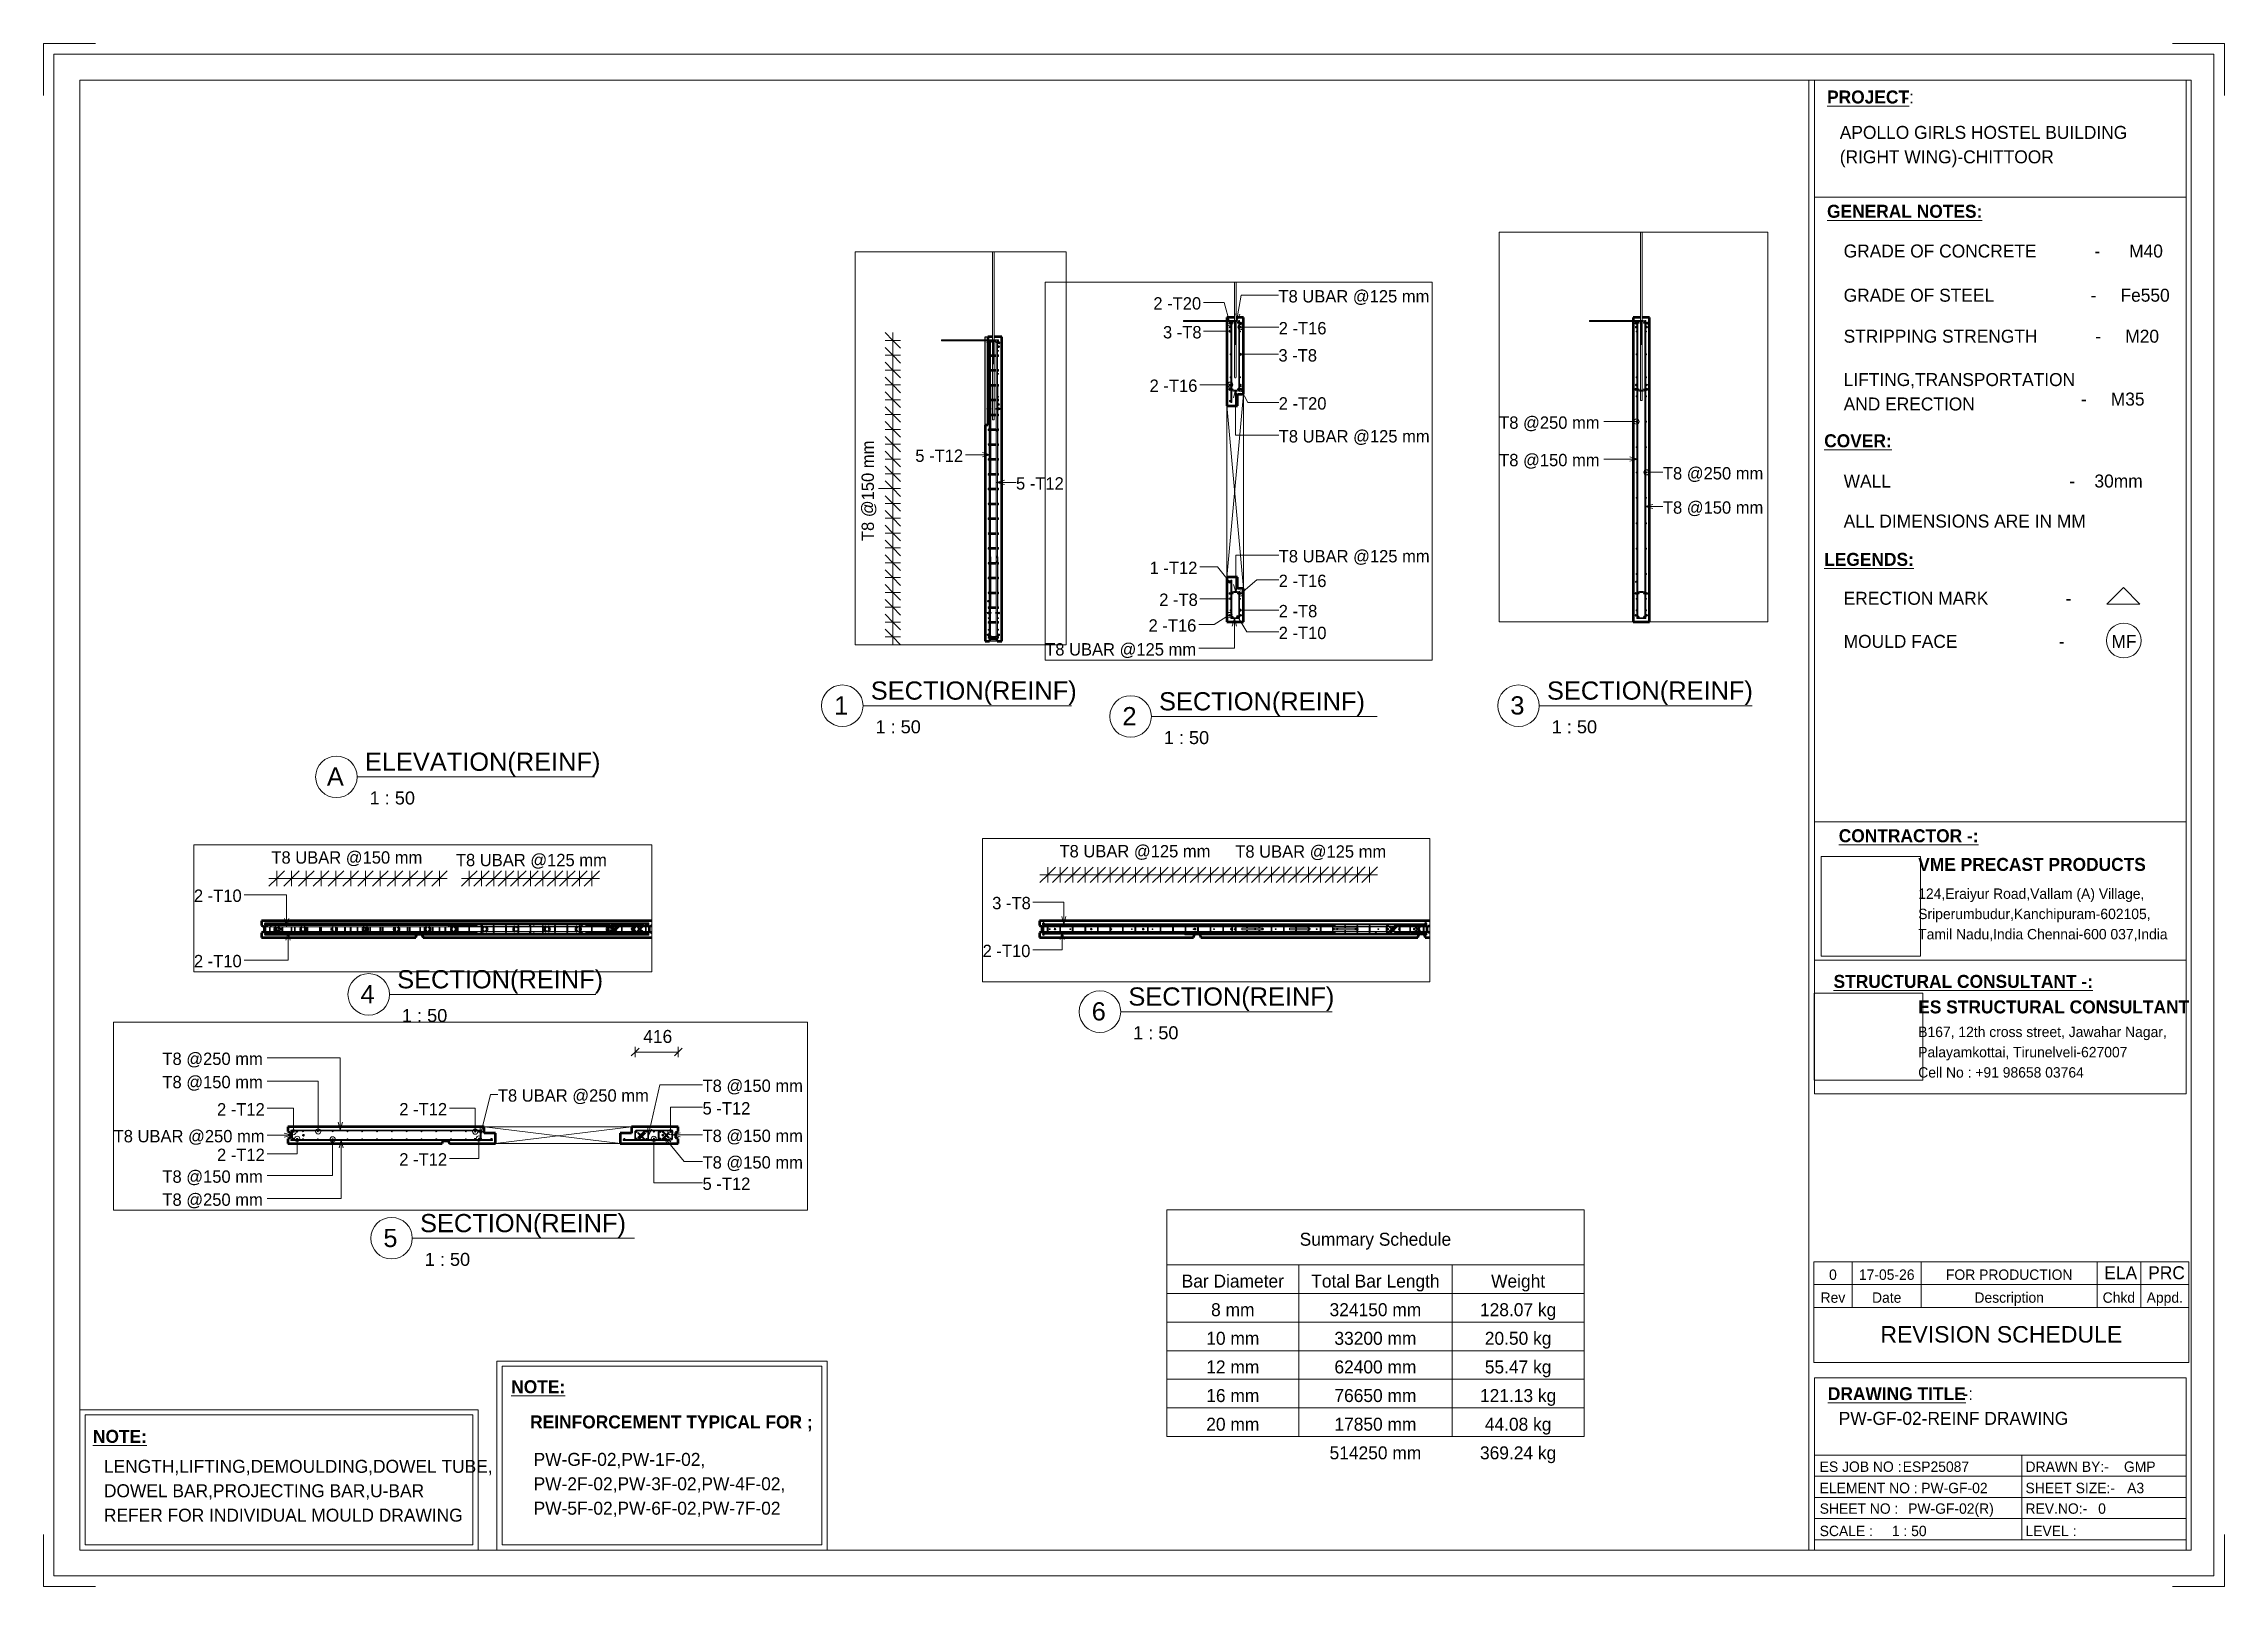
# Paper-space layout 'Layout1' of a CAD drawing. Header units: millimetres. Extents: x 0 to 582, y 0 to 622.
# Drawn here: x 161.8 to 581.8, y 325.4 to 622.4 of the extents above; entities outside this region: 1.
# The model-space entities are those that its viewports show. They can reach past a viewport. Long polylines and large blocks are cut down to what shows.
import ezdxf

# ---------------------------------------------------------------- set-up
doc = ezdxf.new("R2010")
doc.units = ezdxf.units.MM
doc.linetypes.add('Overhead', pattern=[3.97, 2.38, -1.59])
for name, color, linetype, lineweight in [('A-ANNO-DIMS', 211, 'Continuous', 9), ('A-ANNO-DIMS-50', 211, 'Continuous', 9), ('A-DETL-MBND', 5, 'Continuous', 18), ('A-DETL-THIN', 151, 'Continuous', 18), ('A-FLOR-OVHD', 1, 'Overhead', 18), ('A-GENM', 13, 'Continuous', 18), ('A-WALL', 113, 'Continuous', 25), ('G-ANNO-SCHD', 231, 'Continuous', 9), ('G-ANNO-TEXT', 231, 'Continuous', 9), ('G-ANNO-TTLB', 6, 'Continuous', 9), ('G-ANNO-TTLB-MEDM', 33, 'Continuous', 9), ('G-ANNO-TTLB-THIN', 151, 'Continuous', 9), ('S-RBAR', 171, 'Continuous', 18), ('S-RBAR-IDEN', 171, 'Continuous', 9)]:
    doc.layers.add(name, color=color, linetype=linetype, lineweight=lineweight)
doc.layers.add('G-ANNO-NPLT', color=191, linetype='Continuous')
doc.styles.add('Arial_1', font='arial.ttf', dxfattribs={"height": 125})
doc.styles.add('Arial_2', font='arial.ttf', dxfattribs={"height": 3.175})
doc.styles.add('Arial_3', font='arial.ttf', dxfattribs={"height": 2.5})
doc.styles.add('Arial_4', font='arial.ttf', dxfattribs={"height": 3.5})
doc.styles.add('Nirmala UI', font='Nirmala.ttf', dxfattribs={"height": 119.0625})
doc.styles.add('Nirmala UI Semilight', font='NirmalaS.ttf', dxfattribs={"height": 125})
doc.styles.add('Nirmala UI Semilight_1', font='NirmalaS.ttf', dxfattribs={"height": 2.5})
doc.styles.add('Nirmala UI Semilight_2', font='NirmalaS.ttf', dxfattribs={"height": 2})
doc.styles.add('Nirmala UI Semilight_B', font='', dxfattribs={"height": 2.5})
doc.styles.add('Nirmala UI_1', font='Nirmala.ttf', dxfattribs={"height": 2.5})
doc.styles.get('Nirmala UI Semilight_B').set_extended_font_data('Nirmala UI Semilight', bold=True)
doc.dimstyles.new('Arc_Length_-_2_5mm_Arial_1', dxfattribs={"dimscale": 304.8, "dimtxt": 125.683673, "dimasz": 0.492126, "dimexe": 0.246063, "dimexo": 0.0625, "dimgap": 0.287073, "dimtad": 1, "dimdec": 0, "dimzin": 0, "dimdsep": 46, "dimtxsty": 'Nirmala UI', "dimblk1": 'OBLIQUE', "dimblk2": 'OBLIQUE', "dimsah": 1, "dimcen": 0.09, "dimdle": 0.246063, "dimazin": 0, "dimtfac": 1, "dimtdec": 4, "dimtix": 1, "dimtmove": 0, "dimatfit": 3, "dimfxl": 0.246063, "dimfxlon": 1, "dimtvp": 1, "dimtolj": 1, "dimtzin": 0, "dimarcsym": 2})
doc.dimstyles.new('Arc_Length_-_2_5mm_Arial_2', dxfattribs={"dimscale": 304.8, "dimtxt": 125.683673, "dimasz": 0.492126, "dimexe": 0.246063, "dimexo": 0.0625, "dimgap": 0.287073, "dimtad": 1, "dimdec": 0, "dimzin": 0, "dimdsep": 46, "dimtxsty": 'Arial_1', "dimblk1": 'OBLIQUE', "dimblk2": 'OBLIQUE', "dimsah": 1, "dimcen": 0.09, "dimdle": 0.246063, "dimazin": 0, "dimtfac": 1, "dimtdec": 4, "dimtix": 1, "dimtmove": 0, "dimatfit": 3, "dimfxl": 0.246063, "dimfxlon": 1, "dimtvp": 1, "dimtolj": 1, "dimtzin": 0, "dimarcsym": 2})
doc.dimstyles.new('Arc_Length_-_2_5mm_Arial_3', dxfattribs={"dimscale": 304.8, "dimtxt": 125.683673, "dimasz": 0.492126, "dimexe": 0.246063, "dimexo": 0.0625, "dimgap": 0.287073, "dimtad": 1, "dimdec": 0, "dimzin": 0, "dimdsep": 46, "dimtxsty": 'Nirmala UI Semilight', "dimblk1": 'OBLIQUE', "dimblk2": 'OBLIQUE', "dimsah": 1, "dimcen": 0.09, "dimdle": 0.246063, "dimazin": 0, "dimtfac": 1, "dimtdec": 4, "dimtix": 1, "dimtmove": 0, "dimatfit": 3, "dimfxl": 0.246063, "dimfxlon": 1, "dimtvp": 1, "dimtolj": 1, "dimtzin": 0, "dimarcsym": 2})
doc.dimstyles.new('Diagonal_-_2_5mm_NI_UI', dxfattribs={"dimscale": 304.8, "dimtxt": 130.920493, "dimasz": 0.246063, "dimexe": 0.164042, "dimexo": 0.0625, "dimgap": 0.164042, "dimtad": 1, "dimdec": 0, "dimzin": 0, "dimdsep": 46, "dimtxsty": 'Nirmala UI Semilight', "dimblk1": 'OBLIQUE', "dimblk2": 'OBLIQUE', "dimsah": 1, "dimcen": 0.09, "dimazin": 0, "dimtfac": 1, "dimtdec": 4, "dimtix": 1, "dimtmove": 0, "dimatfit": 3, "dimfxl": 0.164042, "dimfxlon": 1, "dimtvp": 1, "dimtolj": 1, "dimtzin": 0, "dimarcsym": 2})
picture_1 = doc.add_image_def('image1.jpg', size_in_pixel=(200, 200))
picture_2 = doc.add_image_def('image2.jpg', size_in_pixel=(1600, 1280))
pattern_1 = [(45, (28502.74, 3162.41), (-125.724, 125.724), []), (45, (28502.74, 3352.91), (-125.724, 125.724), [])]

psp = doc.layouts.get("Layout1")

# ---------------------------------------------------------------- texts
at = {"layer": 'G-ANNO-SCHD', "attachment_point": 2}
for s, insert, char_height, width, line_spacing_factor, style in [('Summary Schedule', (418.29, 393.49), 2.5, 36.0073, 1.142579, 'Nirmala UI_1'), ('0', (506.4, 386.42), 2, 1.8098, 1.142579, 'Nirmala UI Semilight_2'), ('17-05-26', (516.76, 386.42), 2, 12.9704, 1.142579, 'Nirmala UI Semilight_2'), ('FOR PRODUCTION', (540.35, 386.42), 2, 28.002, 1.142579, 'Nirmala UI Semilight_2'), ('Bar Diameter', (390.82, 385.44), 2.5, 24.5076, 1.142579, 'Nirmala UI_1'), ('Total Bar Length', (418.29, 385.44), 2.5, 30.8544, 1.142579, 'Nirmala UI_1'), ('Weight', (445.77, 385.44), 2.5, 13.6363, 1.142579, 'Nirmala UI_1'), ('8 mm', (390.82, 379.93), 2.5, 10.8085, 1.142579, 'Nirmala UI_1'), ('324150 mm', (418.29, 379.93), 2.5, 22.2768, 1.142579, 'Nirmala UI_1'), ('128.07 kg', (445.77, 379.93), 2.5, 18.1922, 1.142579, 'Nirmala UI_1'), ('Rev', (506.4, 382.01), 2, 5.3038, 1.142579, 'Nirmala UI Semilight_2'), ('Date', (516.76, 382.01), 2, 6.9125, 1.142579, 'Nirmala UI Semilight_2'), ('Description', (540.35, 382.01), 2, 16.6152, 1.142579, 'Nirmala UI Semilight_2'), ('Chkd', (561.47, 382.01), 2, 7.5661, 1.142579, 'Nirmala UI Semilight_2'), ('Appd.', (570.32, 382.01), 2, 8.8229, 1.142579, 'Nirmala UI Semilight_2'), ('10 mm', (390.82, 374.42), 2.5, 13.1021, 1.142579, 'Nirmala UI_1'), ('33200 mm', (418.29, 374.42), 2.5, 19.9831, 1.142579, 'Nirmala UI_1'), ('20.50 kg', (445.77, 374.42), 2.5, 15.8985, 1.142579, 'Nirmala UI_1'), ('REVISION SCHEDULE', (538.83, 375.52), 3.175, 55.5831, 0.941778, 'Arial_2'), ('12 mm', (390.82, 368.91), 2.5, 13.1021, 1.142579, 'Nirmala UI_1'), ('62400 mm', (418.29, 368.91), 2.5, 19.9831, 1.142579, 'Nirmala UI_1'), ('55.47 kg', (445.77, 368.91), 2.5, 15.8985, 1.142579, 'Nirmala UI_1'), ('16 mm', (390.82, 363.4), 2.5, 13.1021, 1.142579, 'Nirmala UI_1'), ('76650 mm', (418.29, 363.4), 2.5, 19.9831, 1.142579, 'Nirmala UI_1'), ('121.13 kg', (445.77, 363.4), 2.5, 18.1922, 1.142579, 'Nirmala UI_1'), ('20 mm', (390.82, 357.88), 2.5, 13.1021, 1.142579, 'Nirmala UI_1'), ('17850 mm', (418.29, 357.88), 2.5, 19.9831, 1.142579, 'Nirmala UI_1'), ('44.08 kg', (445.77, 357.88), 2.5, 15.8985, 1.142579, 'Nirmala UI_1'), ('514250 mm', (418.29, 352.37), 2.5, 22.2768, 1.142579, 'Nirmala UI_1'), ('369.24 kg', (445.77, 352.37), 2.5, 18.1922, 1.142579, 'Nirmala UI_1')]:
    psp.add_mtext(s, dxfattribs=dict(at, insert=insert, char_height=char_height, width=width, line_spacing_factor=line_spacing_factor, style=style))
at = {"layer": 'G-ANNO-TEXT', "color": 7, "char_height": 2.5, "attachment_point": 1}
for s, insert, width, style in [('GRADE OF CONCRETE            -      M40', (508.47, 583.74), 72.9536, 'Nirmala UI Semilight_1'), ('GRADE OF STEEL                    -     Fe550', (508.47, 575.23), 74.0759, 'Nirmala UI Semilight_1'), ('STRIPPING STRENGTH            -     M20', (508.47, 567.34), 71.1899, 'Nirmala UI Semilight_1'), ('LIFTING,TRANSPORTATION', (508.47, 558.99), 50.346, 'Nirmala UI Semilight_1'), (' -     M35', (553.23, 555.24), 17.0759, 'Nirmala UI Semilight_1'), ('AND ERECTION     ', (508.47, 554.29), 34.9536, 'Nirmala UI Semilight_1'), ('\\LCOVER:', (504.72, 547.21), 14.1097, 'Nirmala UI Semilight_B'), ('WALL                                     -    30mm', (508.47, 539.46), 73.2742, 'Nirmala UI Semilight_1'), ('ALL DIMENSIONS ARE IN MM', (508.47, 531.75), 55.0759, 'Nirmala UI Semilight_1'), ('\\LLEGENDS:', (504.72, 524.38), 18.519, 'Nirmala UI Semilight_B'), ('ERECTION MARK                -', (508.47, 516.88), 52.3502, 'Nirmala UI Semilight_1'), ('MOULD FACE                     -', (508.47, 508.59), 52.27, 'Nirmala UI Semilight_1'), ('MF', (560.04, 508.59), 5.9325, 'Nirmala UI_1'), ('ELA', (558.67, 387.04), 6.8945, 'Nirmala UI Semilight_1'), ('PRC', (567.12, 387.04), 7.4557, 'Nirmala UI Semilight_1'), ('\\LNOTE:', (251.85, 365.09), 11.7046, 'Nirmala UI Semilight_B'), ('REINFORCEMENT TYPICAL FOR ; ', (255.49, 358.32), 61.7299, 'Nirmala UI Semilight_B'), ('\\LNOTE:', (171.29, 355.54), 11.7046, 'Nirmala UI Semilight_B'), ('LENGTH,LIFTING,DEMOULDING,DOWEL TUBE,', (173.41, 349.77), 84.9789, 'Nirmala UI Semilight_1'), ('PW-GF-02,PW-1F-02,', (256.16, 351.11), 38.481, 'Nirmala UI Semilight_1'), ('DOWEL BAR,PROJECTING BAR,U-BAR ', (173.41, 345.07), 70.4683, 'Nirmala UI Semilight_1'), ('PW-2F-02,PW-3F-02,PW-4F-02,', (256.16, 346.41), 57.8017, 'Nirmala UI Semilight_1'), ('REFER FOR INDIVIDUAL MOULD DRAWING', (173.41, 340.37), 79.5274, 'Nirmala UI Semilight_1'), ('PW-5F-02,PW-6F-02,PW-7F-02', (256.16, 341.71), 56.6793, 'Nirmala UI Semilight_1')]:
    psp.add_mtext(s, dxfattribs=dict(at, insert=insert, width=width, style=style))
at = {"layer": 'G-ANNO-TTLB', "attachment_point": 1}
for s, insert, char_height, width, style in [('APOLLO GIRLS HOSTEL BUILDING', (507.72, 606.57), 2.5, 62.5316, 'Nirmala UI Semilight_1'), ('(RIGHT WING)-CHITTOOR', (507.72, 601.87), 2.5, 47.6202, 'Nirmala UI Semilight_1'), ('SECTION(REINF)', (321.1, 499.62), 3.5, 48.6624, 'Arial_4'), ('SECTION(REINF)', (451.33, 499.62), 3.5, 48.6624, 'Arial_4'), ('1', (314.04, 496.76), 3.5, 3.3671, 'Arial_4'), ('SECTION(REINF)', (376.62, 497.55), 3.5, 48.6624, 'Arial_4'), ('3', (444.27, 496.76), 3.5, 3.3671, 'Arial_4'), (' 1 : 50', (321.03, 492.14), 2.5, 11.7848, 'Arial_3'), ('2', (369.56, 494.69), 3.5, 3.3671, 'Arial_4'), (' 1 : 50', (451.27, 492.14), 2.5, 11.7848, 'Arial_3'), (' 1 : 50', (376.56, 490.06), 2.5, 11.7848, 'Arial_3'), ('A', (216.35, 483.06), 3.5, 4.0084, 'Arial_4'), ('ELEVATION(REINF)', (223.67, 485.92), 3.5, 55.7173, 'Arial_4'), (' 1 : 50', (223.61, 478.44), 2.5, 11.7848, 'Arial_3'), ('4', (222.83, 441.18), 3.5, 3.3671, 'Arial_4'), ('SECTION(REINF)', (229.89, 444.04), 3.5, 48.6624, 'Arial_4'), ('6', (363.65, 437.86), 3.5, 3.3671, 'Arial_4'), ('SECTION(REINF)', (370.72, 440.72), 3.5, 48.6624, 'Arial_4'), (' 1 : 50', (229.83, 436.56), 2.5, 11.7848, 'Arial_3'), (' 1 : 50', (370.65, 433.24), 2.5, 11.7848, 'Arial_3'), ('SECTION(REINF)', (234.3, 397.1), 3.5, 48.6624, 'Arial_4'), ('5', (227.23, 394.24), 3.5, 3.3671, 'Arial_4'), (' 1 : 50', (234.23, 389.62), 2.5, 11.7848, 'Arial_3'), ('PW-GF-02-REINF DRAWING', (507.52, 359.01), 2.5, 51.6287, 'Nirmala UI Semilight_1'), ('ESP25087', (519.84, 349.45), 2, 14.5907, 'Nirmala UI Semilight_2'), ('GMP', (562.45, 349.45), 2, 7.2152, 'Nirmala UI Semilight_2'), ('PW-GF-02', (523.41, 345.35), 2, 15.4726, 'Nirmala UI Semilight_2'), ('PW-GF-02(R)', (520.89, 341.39), 2, 19.5612, 'Nirmala UI Semilight_2'), ('0', (557.48, 341.39), 2, 1.8439, 'Nirmala UI Semilight_2'), (' 1 : 50', (517.01, 337.08), 2, 8.5781, 'Nirmala UI Semilight_2')]:
    psp.add_mtext(s, dxfattribs=dict(at, insert=insert, char_height=char_height, width=width, style=style))

msp = doc.modelspace()

# ---------------------------------------------------------------- texts
at = {"layer": 'S-RBAR-IDEN', "attachment_point": 1, "style": 'Nirmala UI'}
for s, insert, char_height, width in [('T8 UBAR @125 mm', (95231.08, 31179.59), 119.0625, 1787.7631), ('T8 UBAR @125 mm', (96923.86, 31176.7), 119.0625, 1787.7631), ('T8 @250 mm', (87849.5, 31165.76), 119.062, 1218.565), ('T8 UBAR @150 mm', (83046.84, 31119.37), 119.0625, 1787.7631), ('T8 UBAR @125 mm', (84823.78, 31094.84), 119.0625, 1787.7631), ('T8 @150 mm', (87849.5, 30942.01), 119.062, 1218.565), ('T8 @150 mm', (93050.99, 30906.15), 119.062, 1218.565), ('T8 UBAR @250 mm', (91080.06, 30812.69), 119.0625, 1787.7631), ('2 -T10', (82300.8, 30751.29), 119.062, 581.2234), ('5 -T12', (93050.99, 30689.07), 119.062, 581.2234), ('2 -T12', (90130.73, 30680.64), 119.062, 581.2234), ('2 -T12', (88375.5, 30679.26), 119.062, 581.2234), ('3 -T8', (94583.16, 30680.62), 119.062, 468.9872), ('T8 @150 mm', (93050.99, 30424.33), 119.062, 1218.565), ('T8 UBAR @250 mm', (87380, 30421.1), 119.0625, 1787.7631), ('2 -T12', (88375.5, 30241.54), 119.062, 581.2234), ('2 -T10', (94490.66, 30219.91), 119.062, 581.2234), ('2 -T12', (90130.73, 30197.57), 119.062, 581.2234), ('T8 @150 mm', (93050.99, 30168.65), 119.062, 1218.565), ('2 -T10', (82300.8, 30122.02), 119.062, 581.2234), ('T8 @150 mm', (87849.5, 30032), 119.062, 1218.565), ('5 -T12', (93050.99, 29963.07), 119.062, 581.2234), ('T8 @250 mm', (87849.5, 29809.98), 119.062, 1218.565), ('T8 UBAR @125 mm', (77534.37, 6462.44), 119.0625, 1787.7631), ('2 -T20', (76329.88, 6394.08), 119.062, 581.2234), ('2 -T16', (77536.87, 6155.42), 119.062, 581.2234), ('3 -T8', (76422.38, 6116.56), 119.062, 468.9872), ('3 -T8', (77534.37, 5893.92), 119.062, 468.9872), ('2 -T16', (76293.61, 5601.63), 119.062, 581.2234), ('2 -T20', (77536.87, 5431.41), 119.062, 581.2234), ('T8 @250 mm', (79273.95, 5246.51), 119.062, 1218.565), ('T8 UBAR @125 mm', (77536.87, 5114.76), 119.0625, 1787.7631), ('5 -T12', (73462.74, 5115.48), 119.062, 581.2234), ('T8 @150 mm', (79273.95, 4886.09), 119.062, 1218.565), ('5 -T12', (74432.38, 4848.75), 119.062, 581.2234), ('T8 @250 mm', (80850.68, 4758.48), 119.062, 1218.565), ('T8 @150 mm', (80850.68, 4429.25), 119.062, 1218.565), ('T8 UBAR @125 mm', (77536.87, 3960.61), 119.0625, 1787.7631), ('1 -T12', (76293.61, 3848.66), 119.062, 581.2234), ('2 -T16', (77536.87, 3723.16), 119.062, 581.2234), ('2 -T8', (76386.11, 3541.69), 119.062, 468.9872), ('2 -T8', (77536.87, 3432.19), 119.062, 468.9872), ('2 -T16', (76283.61, 3293.77), 119.062, 581.2234), ('2 -T10', (77536.87, 3222.14), 119.062, 581.2234), ('T8 UBAR @125 mm', (75288.11, 3063.94), 119.0625, 1787.7631)]:
    msp.add_mtext(s, dxfattribs=dict(at, insert=insert, char_height=char_height, width=width))
at = {"layer": 'S-RBAR-IDEN', "insert": (72945.42, 4234.28), "char_height": 119.062, "width": 1218.565, "attachment_point": 1, "rotation": 90, "style": 'Nirmala UI'}
msp.add_mtext('T8 @150 mm', dxfattribs=at)

# ---------------------------------------------------------------- blocks, each defined once
blk = doc.blocks.new('ES-A3-VME SHEET - ES-A3 SHEET-601691-PW-GF-02-REINF DRAWING')
at = {"layer": 'G-ANNO-TTLB'}
for p, q in [((161.79, 622.41), (171.79, 622.41)), ((161.79, 622.41), (161.79, 612.41)), ((581.79, 622.41), (571.79, 622.41)), ((581.79, 622.41), (581.79, 612.41)), ((502.83, 488.6), (502.83, 615.41)), ((574.43, 615.41), (574.43, 488.6)), ((502.83, 592.83), (574.43, 592.83)), ((502.83, 420.26), (502.83, 488.6)), ((574.43, 420.26), (574.43, 488.6)), ((502.83, 472.62), (574.43, 472.62)), ((161.79, 325.41), (161.79, 335.41)), ((581.79, 325.41), (581.79, 335.41)), ((161.79, 325.41), (171.79, 325.41)), ((581.79, 325.41), (571.79, 325.41))]:
    blk.add_line(p, q, dxfattribs=at)
at = {"layer": 'G-ANNO-TTLB-MEDM'}
for p, q in [((168.79, 615.41), (168.79, 332.41)), ((168.79, 615.41), (575.42, 615.41)), ((501.74, 615.41), (501.74, 332.41)), ((575.42, 615.41), (575.42, 332.41)), ((502.83, 445.95), (574.43, 445.95)), ((502.83, 420.26), (574.43, 420.26)), ((502.83, 365.59), (574.43, 365.59)), ((502.83, 365.59), (502.83, 332.41)), ((574.43, 332.41), (574.43, 365.59)), ((168.79, 332.41), (575.42, 332.41))]:
    blk.add_line(p, q, dxfattribs=at)
at = {"layer": 'G-ANNO-TTLB-THIN'}
for p, q in [((163.79, 620.41), (163.79, 327.41)), ((579.79, 620.41), (163.79, 620.41)), ((579.79, 327.41), (579.79, 620.41)), ((502.83, 350.7), (574.43, 350.7)), ((542.79, 334.4), (542.79, 350.7)), ((502.83, 346.63), (574.43, 346.63)), ((502.83, 342.55), (574.43, 342.55)), ((502.83, 338.48), (574.43, 338.48)), ((502.83, 334.4), (574.43, 334.4)), ((163.79, 327.41), (579.79, 327.41))]:
    blk.add_line(p, q, dxfattribs=at)
at = {"layer": 'G-ANNO-TTLB', "attachment_point": 1}
for s, insert, char_height, width, style in [('\\LPROJECT', (505.27, 613.39), 2.5, 16.6751, 'Nirmala UI Semilight_B'), (' -:', (519.02, 613.39), 2.5, 3.8481, 'Nirmala UI Semilight_1'), ('\\LGENERAL NOTES:', (505.27, 591.39), 2.5, 32.7089, 'Nirmala UI Semilight_B'), ('\\LCONTRACTOR -:', (507.52, 471.17), 2.5, 30.9451, 'Nirmala UI Semilight_B'), ('VME PRECAST PRODUCTS', (522.83, 465.65), 2.5, 48.9029, 'Nirmala UI Semilight_B'), ('124,Eraiyur Road,Vallam (A) Village,', (522.83, 459.77), 2, 52.5105, 'Nirmala UI Semilight_2'), ('Sriperumbudur,Kanchipuram-602105,', (522.83, 455.87), 2, 55.5569, 'Nirmala UI Semilight_2'), ('Tamil Nadu,India Chennai-600 037,India', (522.83, 451.97), 2, 59.8861, 'Nirmala UI Semilight_2'), ('\\LSTRUCTURAL CONSULTANT -:', (506.53, 443.13), 2.5, 56.4388, 'Nirmala UI Semilight_B'), ('ES STRUCTURAL CONSULTANT', (522.83, 438.22), 2.5, 58.1223, 'Nirmala UI Semilight_B'), ('B167, 12th cross street, Jawahar Nagar,', (522.83, 433.16), 2, 57, 'Nirmala UI Semilight_2'), ('Palayamkottai, Tirunelveli-627007', (522.83, 429.26), 2, 50.0253, 'Nirmala UI Semilight_2'), ('Cell No : +91 98658 03764', (522.83, 425.36), 2, 39.443, 'Nirmala UI Semilight_2'), ('\\LDRAWING TITLE', (505.42, 363.76), 2.5, 30.2236, 'Nirmala UI Semilight_B'), ('\\fNirmala UI Semilight|b1|i0|c0|p34|; ', (530.35, 363.76), 2.5, 1.2025, 'Nirmala UI Semilight_B'), ('-:', (531.35, 363.76), 2.5, 2.6456, 'Nirmala UI Semilight_1'), ('ES JOB NO :', (503.85, 349.45), 2, 18.038, 'Nirmala UI Semilight_2'), ('DRAWN BY:-', (543.49, 349.45), 2, 19.0802, 'Nirmala UI Semilight_2'), ('ELEMENT NO :', (503.85, 345.35), 2, 21.8861, 'Nirmala UI Semilight_2'), ('SHEET SIZE:-', (543.49, 345.35), 2, 18.9198, 'Nirmala UI Semilight_2'), ('A3', (563.07, 345.35), 2, 4.0084, 'Nirmala UI Semilight_2'), ('SHEET NO :', (503.85, 341.39), 2, 17.2363, 'Nirmala UI Semilight_2'), ('REV.NO:-', (543.49, 341.39), 2, 13.789, 'Nirmala UI Semilight_2'), ('SCALE :', (503.85, 337.08), 2, 11.1435, 'Nirmala UI Semilight_2'), ('LEVEL :', (543.49, 337.08), 2, 10.5021, 'Nirmala UI Semilight_2')]:
    blk.add_mtext(s, dxfattribs=dict(at, insert=insert, char_height=char_height, width=width, style=style))
at = {"layer": 'G-ANNO-TTLB'}
image = blk.add_image(picture_1, insert=(504.11, 446.76), size_in_units=(19.15, 19.15), dxfattribs=at)
image.dxf.flags = 7
image = blk.add_image(picture_2, insert=(502.76, 422.87), size_in_units=(20.94, 16.75), dxfattribs=at)
image.dxf.flags = 7
blk = doc.blocks.new('Viewport - M_View Title_rfa A3-601133-PW-GF-02-REINF DRAWING')
at = {"layer": 'G-ANNO-TTLB'}
for start, end in [(360, 180), (180, 0)]:
    blk.add_arc((-4.125, 0), 4, start, end, dxfattribs=at)
blk = doc.blocks.new('loopbox down bent - Wire Loop-600440-Elevation Right2')
at = {"layer": 'A-GENM'}
h = blk.add_hatch(dxfattribs=at)
h.set_pattern_fill('FP_1', color=256, style=0, pattern_type=2)
h.set_pattern_definition(pattern_1)
h.paths.add_polyline_path([(30324.59, 5698.75), (30325.39, 5698.75), (30325.16, 5725.65), (30324.59, 5725.65), (30324.59, 5719.13)])
h.paths.add_polyline_path([(30324.59, 5741.65), (30325.39, 5741.65), (30325.39, 5823.75), (30324.59, 5823.75), (30324.59, 5748.69)])
for p, q in [((30325.39, 5823.75), (30324.59, 5823.75)), ((30324.59, 5823.75), (30324.59, 5741.65)), ((30325.39, 5741.65), (30325.39, 5823.75)), ((30328.54, 5823.75), (30325.39, 5823.75)), ((30325.39, 5823.75), (30325.39, 5822.78)), ((30325.39, 5822.78), (30328.54, 5822.78)), ((30324.59, 5725.65), (30324.59, 5698.75)), ((30325.39, 5698.75), (30325.39, 5725.65)), ((30324.59, 5698.75), (30325.39, 5698.75)), ((30328.54, 5699.55), (30325.39, 5699.55)), ((30325.39, 5699.55), (30325.39, 5698.75)), ((30325.39, 5698.75), (30328.54, 5698.75))]:
    blk.add_line(p, q, dxfattribs=at)
blk = doc.blocks.new('loopbox down bent - Wire Loop-V12-Elevation Right2')
at = {"layer": 'A-GENM'}
h = blk.add_hatch(dxfattribs=at)
h.set_pattern_fill('FP_1', color=256, style=0, pattern_type=2)
h.set_pattern_definition(pattern_1)
h.paths.add_polyline_path([(30325.39, 5461.25), (30325.16, 5582.95), (30324.59, 5582.95), (30324.59, 5461.25)])
for p, q in [((30324.59, 5582.95), (30324.59, 5461.25)), ((30325.39, 5461.25), (30325.39, 5582.95)), ((30324.59, 5461.25), (30325.39, 5461.25)), ((30328.39, 5462.05), (30325.39, 5462.05)), ((30325.39, 5462.05), (30325.39, 5461.25)), ((30325.39, 5461.25), (30328.39, 5461.25))]:
    blk.add_line(p, q, dxfattribs=at)
blk = doc.blocks.new('loopbox down bent - Wire Loop-V13-Elevation Right2')
at = {"layer": 'A-GENM'}
h = blk.add_hatch(dxfattribs=at)
h.set_pattern_fill('FP_1', color=256, style=0, pattern_type=2)
h.set_pattern_definition(pattern_1)
h.paths.add_polyline_path([(30324.59, 5936.25), (30325.39, 5936.25), (30325.07, 6011.05), (30324.59, 6011.05), (30324.59, 5955.61)])
h.paths.add_polyline_path([(30325.16, 6027.05), (30325.39, 6027.05), (30325.39, 6061.25), (30324.59, 6061.25), (30324.59, 6027.05)])
h = blk.add_hatch(dxfattribs=at)
h.set_pattern_fill('FP_1', color=256, style=0, pattern_type=2)
h.set_pattern_definition(pattern_1)
h.paths.add_polyline_path([(30325.39, 5936.25), (30328.54, 5936.25), (30328.54, 5937.05), (30325.39, 5937.05)])
for p, q in [((30325.39, 6061.25), (30324.59, 6061.25)), ((30324.59, 6061.25), (30324.59, 6027.05)), ((30325.39, 6027.05), (30325.39, 6061.25)), ((30328.54, 6061.25), (30325.39, 6061.25)), ((30325.39, 6061.25), (30325.39, 6060.28)), ((30325.39, 6060.28), (30328.54, 6060.28)), ((30324.59, 6011.05), (30324.59, 5936.25)), ((30325.39, 5936.25), (30325.39, 6011.05)), ((30324.59, 5936.25), (30325.39, 5936.25)), ((30328.54, 5937.05), (30325.39, 5937.05)), ((30325.39, 5937.05), (30325.39, 5936.25)), ((30325.39, 5936.25), (30328.54, 5936.25))]:
    blk.add_line(p, q, dxfattribs=at)
blk = doc.blocks.new('DIMBLOCK100-Elevation Right2')
at = {"layer": 'A-ANNO-DIMS-50', "lineweight": 35}
for p, q in [((73246.19, 6165.75), (73171.19, 6240.75)), ((73246.19, 6165.75), (73321.19, 6090.75)), ((73246.19, 6023.05), (73171.19, 6098.05)), ((73246.19, 6023.05), (73321.19, 5948.05))]:
    blk.add_line(p, q, dxfattribs=at)
at = {"layer": 'A-ANNO-DIMS-50'}
for p, q in [((73246.19, 6240.75), (73246.19, 6023.05)), ((73246.19, 6165.75), (73171.19, 6165.75)), ((73246.19, 6165.75), (73321.19, 6165.75)), ((73246.19, 6023.05), (73171.19, 6023.05)), ((73246.19, 6023.05), (73321.19, 6023.05))]:
    blk.add_line(p, q, dxfattribs=at)
blk = doc.blocks.new('_Oblique')
at = {"color": 0, "linetype": 'ByBlock', "lineweight": -2}
blk.add_line((-0.5, -0.5), (0.5, 0.5), dxfattribs=at)
blk = doc.blocks.new('DIMBLOCK101-Elevation Right2')
at = {"layer": 'A-ANNO-DIMS-50', "lineweight": 35}
for p, q in [((73246.19, 6023.05), (73171.19, 6098.05)), ((73246.19, 6023.05), (73321.19, 5948.05)), ((73246.19, 5880.35), (73171.19, 5955.35)), ((73246.19, 5880.35), (73321.19, 5805.35))]:
    blk.add_line(p, q, dxfattribs=at)
at = {"layer": 'A-ANNO-DIMS-50'}
for p, q in [((73246.19, 6023.05), (73171.19, 6023.05)), ((73246.19, 6023.05), (73246.19, 5880.35)), ((73246.19, 6023.05), (73321.19, 6023.05)), ((73246.19, 5880.35), (73171.19, 5880.35)), ((73246.19, 5880.35), (73321.19, 5880.35))]:
    blk.add_line(p, q, dxfattribs=at)
blk = doc.blocks.new('DIMBLOCK102-Elevation Right2')
at = {"layer": 'A-ANNO-DIMS-50', "lineweight": 35}
for p, q in [((73246.19, 5880.35), (73171.19, 5955.35)), ((73246.19, 5880.35), (73321.19, 5805.35)), ((73246.19, 5737.65), (73171.19, 5812.65)), ((73246.19, 5737.65), (73321.19, 5662.65))]:
    blk.add_line(p, q, dxfattribs=at)
at = {"layer": 'A-ANNO-DIMS-50'}
for p, q in [((73246.19, 5880.35), (73171.19, 5880.35)), ((73246.19, 5880.35), (73246.19, 5737.65)), ((73246.19, 5880.35), (73321.19, 5880.35)), ((73246.19, 5737.65), (73171.19, 5737.65)), ((73246.19, 5737.65), (73321.19, 5737.65))]:
    blk.add_line(p, q, dxfattribs=at)
blk = doc.blocks.new('DIMBLOCK103-Elevation Right2')
at = {"layer": 'A-ANNO-DIMS-50', "lineweight": 35}
for p, q in [((73246.19, 5737.65), (73171.19, 5812.65)), ((73246.19, 5737.65), (73321.19, 5662.65)), ((73246.19, 5594.95), (73171.19, 5669.95)), ((73246.19, 5594.95), (73321.19, 5519.95))]:
    blk.add_line(p, q, dxfattribs=at)
at = {"layer": 'A-ANNO-DIMS-50'}
for p, q in [((73246.19, 5737.65), (73171.19, 5737.65)), ((73246.19, 5737.65), (73246.19, 5594.95)), ((73246.19, 5737.65), (73321.19, 5737.65)), ((73246.19, 5594.95), (73171.19, 5594.95)), ((73246.19, 5594.95), (73321.19, 5594.95))]:
    blk.add_line(p, q, dxfattribs=at)
blk = doc.blocks.new('DIMBLOCK104-Elevation Right2')
at = {"layer": 'A-ANNO-DIMS-50', "lineweight": 35}
for p, q in [((73246.19, 5594.95), (73171.19, 5669.95)), ((73246.19, 5594.95), (73321.19, 5519.95)), ((73246.19, 5452.25), (73171.19, 5527.25)), ((73246.19, 5452.25), (73321.19, 5377.25))]:
    blk.add_line(p, q, dxfattribs=at)
at = {"layer": 'A-ANNO-DIMS-50'}
for p, q in [((73246.19, 5594.95), (73171.19, 5594.95)), ((73246.19, 5594.95), (73246.19, 5452.25)), ((73246.19, 5594.95), (73321.19, 5594.95)), ((73246.19, 5452.25), (73171.19, 5452.25)), ((73246.19, 5452.25), (73321.19, 5452.25))]:
    blk.add_line(p, q, dxfattribs=at)
blk = doc.blocks.new('DIMBLOCK105-Elevation Right2')
at = {"layer": 'A-ANNO-DIMS-50', "lineweight": 35}
for p, q in [((73246.19, 5452.25), (73171.19, 5527.25)), ((73246.19, 5452.25), (73321.19, 5377.25)), ((73246.19, 5309.55), (73171.19, 5384.55)), ((73246.19, 5309.55), (73321.19, 5234.55))]:
    blk.add_line(p, q, dxfattribs=at)
at = {"layer": 'A-ANNO-DIMS-50'}
for p, q in [((73246.19, 5452.25), (73171.19, 5452.25)), ((73246.19, 5452.25), (73246.19, 5309.55)), ((73246.19, 5452.25), (73321.19, 5452.25)), ((73246.19, 5309.55), (73171.19, 5309.55)), ((73246.19, 5309.55), (73321.19, 5309.55))]:
    blk.add_line(p, q, dxfattribs=at)
blk = doc.blocks.new('DIMBLOCK106-Elevation Right2')
at = {"layer": 'A-ANNO-DIMS-50', "lineweight": 35}
for p, q in [((73246.19, 5309.55), (73171.19, 5384.55)), ((73246.19, 5309.55), (73321.19, 5234.55)), ((73246.19, 5166.85), (73171.19, 5241.85)), ((73246.19, 5166.85), (73321.19, 5091.85))]:
    blk.add_line(p, q, dxfattribs=at)
at = {"layer": 'A-ANNO-DIMS-50'}
for p, q in [((73246.19, 5309.55), (73171.19, 5309.55)), ((73246.19, 5309.55), (73246.19, 5166.85)), ((73246.19, 5309.55), (73321.19, 5309.55)), ((73246.19, 5166.85), (73171.19, 5166.85)), ((73246.19, 5166.85), (73321.19, 5166.85))]:
    blk.add_line(p, q, dxfattribs=at)
blk = doc.blocks.new('DIMBLOCK107-Elevation Right2')
at = {"layer": 'A-ANNO-DIMS-50', "lineweight": 35}
for p, q in [((73246.19, 5166.85), (73171.19, 5241.85)), ((73246.19, 5166.85), (73321.19, 5091.85)), ((73246.19, 5024.15), (73171.19, 5099.15)), ((73246.19, 5024.15), (73321.19, 4949.15))]:
    blk.add_line(p, q, dxfattribs=at)
at = {"layer": 'A-ANNO-DIMS-50'}
for p, q in [((73246.19, 5166.85), (73171.19, 5166.85)), ((73246.19, 5166.85), (73246.19, 5024.15)), ((73246.19, 5166.85), (73321.19, 5166.85)), ((73246.19, 5024.15), (73171.19, 5024.15)), ((73246.19, 5024.15), (73321.19, 5024.15))]:
    blk.add_line(p, q, dxfattribs=at)
blk = doc.blocks.new('DIMBLOCK108-Elevation Right2')
at = {"layer": 'A-ANNO-DIMS-50', "lineweight": 35}
for p, q in [((73246.19, 5024.15), (73171.19, 5099.15)), ((73246.19, 5024.15), (73321.19, 4949.15)), ((73246.19, 4881.45), (73171.19, 4956.45)), ((73246.19, 4881.45), (73321.19, 4806.45))]:
    blk.add_line(p, q, dxfattribs=at)
at = {"layer": 'A-ANNO-DIMS-50'}
for p, q in [((73246.19, 5024.15), (73171.19, 5024.15)), ((73246.19, 5024.15), (73246.19, 4881.45)), ((73246.19, 5024.15), (73321.19, 5024.15)), ((73246.19, 4881.45), (73171.19, 4881.45)), ((73246.19, 4881.45), (73321.19, 4881.45))]:
    blk.add_line(p, q, dxfattribs=at)
blk = doc.blocks.new('DIMBLOCK109-Elevation Right2')
at = {"layer": 'A-ANNO-DIMS-50', "lineweight": 35}
for p, q in [((73246.19, 4881.45), (73171.19, 4956.45)), ((73246.19, 4881.45), (73321.19, 4806.45)), ((73246.19, 4738.75), (73171.19, 4813.75)), ((73246.19, 4738.75), (73321.19, 4663.75))]:
    blk.add_line(p, q, dxfattribs=at)
at = {"layer": 'A-ANNO-DIMS-50'}
for p, q in [((73246.19, 4881.45), (73171.19, 4881.45)), ((73246.19, 4881.45), (73246.19, 4738.75)), ((73246.19, 4881.45), (73321.19, 4881.45)), ((73246.19, 4738.75), (73171.19, 4738.75)), ((73246.19, 4738.75), (73321.19, 4738.75))]:
    blk.add_line(p, q, dxfattribs=at)
blk = doc.blocks.new('DIMBLOCK110-Elevation Right2')
at = {"layer": 'A-ANNO-DIMS-50', "lineweight": 35}
for p, q in [((73246.19, 4738.75), (73171.19, 4813.75)), ((73246.19, 4738.75), (73321.19, 4663.75)), ((73246.19, 4596.05), (73171.19, 4671.05)), ((73246.19, 4596.05), (73321.19, 4521.05))]:
    blk.add_line(p, q, dxfattribs=at)
at = {"layer": 'A-ANNO-DIMS-50'}
for p, q in [((73246.19, 4738.75), (73171.19, 4738.75)), ((73246.19, 4738.75), (73246.19, 4596.05)), ((73246.19, 4738.75), (73321.19, 4738.75)), ((73246.19, 4596.05), (73171.19, 4596.05)), ((73246.19, 4596.05), (73321.19, 4596.05))]:
    blk.add_line(p, q, dxfattribs=at)
blk = doc.blocks.new('DIMBLOCK111-Elevation Right2')
at = {"layer": 'A-ANNO-DIMS-50', "lineweight": 35}
for p, q in [((73246.19, 4596.05), (73171.19, 4671.05)), ((73246.19, 4596.05), (73321.19, 4521.05)), ((73246.19, 4453.35), (73171.19, 4528.35)), ((73246.19, 4453.35), (73321.19, 4378.35))]:
    blk.add_line(p, q, dxfattribs=at)
at = {"layer": 'A-ANNO-DIMS-50'}
for p, q in [((73246.19, 4596.05), (73171.19, 4596.05)), ((73246.19, 4596.05), (73246.19, 4453.35)), ((73246.19, 4596.05), (73321.19, 4596.05)), ((73246.19, 4453.35), (73171.19, 4453.35)), ((73246.19, 4453.35), (73321.19, 4453.35))]:
    blk.add_line(p, q, dxfattribs=at)
blk = doc.blocks.new('DIMBLOCK112-Elevation Right2')
at = {"layer": 'A-ANNO-DIMS-50', "lineweight": 35}
for p, q in [((73246.19, 4453.35), (73171.19, 4528.35)), ((73246.19, 4453.35), (73321.19, 4378.35)), ((73246.19, 4310.65), (73171.19, 4385.65)), ((73246.19, 4310.65), (73321.19, 4235.65))]:
    blk.add_line(p, q, dxfattribs=at)
at = {"layer": 'A-ANNO-DIMS-50'}
for p, q in [((73246.19, 4453.35), (73171.19, 4453.35)), ((73246.19, 4453.35), (73246.19, 4310.65)), ((73246.19, 4453.35), (73321.19, 4453.35)), ((73246.19, 4310.65), (73171.19, 4310.65)), ((73246.19, 4310.65), (73321.19, 4310.65))]:
    blk.add_line(p, q, dxfattribs=at)
blk = doc.blocks.new('DIMBLOCK113-Elevation Right2')
at = {"layer": 'A-ANNO-DIMS-50', "lineweight": 35}
for p, q in [((73246.19, 4310.65), (73171.19, 4385.65)), ((73246.19, 4310.65), (73321.19, 4235.65)), ((73246.19, 4167.95), (73171.19, 4242.95)), ((73246.19, 4167.95), (73321.19, 4092.95))]:
    blk.add_line(p, q, dxfattribs=at)
at = {"layer": 'A-ANNO-DIMS-50'}
for p, q in [((73246.19, 4310.65), (73171.19, 4310.65)), ((73246.19, 4310.65), (73246.19, 4167.95)), ((73246.19, 4310.65), (73321.19, 4310.65)), ((73246.19, 4167.95), (73171.19, 4167.95)), ((73246.19, 4167.95), (73321.19, 4167.95))]:
    blk.add_line(p, q, dxfattribs=at)
blk = doc.blocks.new('DIMBLOCK114-Elevation Right2')
at = {"layer": 'A-ANNO-DIMS-50', "lineweight": 35}
for p, q in [((73246.19, 4167.95), (73171.19, 4242.95)), ((73246.19, 4167.95), (73321.19, 4092.95)), ((73246.19, 4025.25), (73171.19, 4100.25)), ((73246.19, 4025.25), (73321.19, 3950.25))]:
    blk.add_line(p, q, dxfattribs=at)
at = {"layer": 'A-ANNO-DIMS-50'}
for p, q in [((73246.19, 4167.95), (73171.19, 4167.95)), ((73246.19, 4167.95), (73246.19, 4025.25)), ((73246.19, 4167.95), (73321.19, 4167.95)), ((73246.19, 4025.25), (73171.19, 4025.25)), ((73246.19, 4025.25), (73321.19, 4025.25))]:
    blk.add_line(p, q, dxfattribs=at)
blk = doc.blocks.new('DIMBLOCK115-Elevation Right2')
at = {"layer": 'A-ANNO-DIMS-50', "lineweight": 35}
for p, q in [((73246.19, 4025.25), (73171.19, 4100.25)), ((73246.19, 4025.25), (73321.19, 3950.25)), ((73246.19, 3882.55), (73171.19, 3957.55)), ((73246.19, 3882.55), (73321.19, 3807.55))]:
    blk.add_line(p, q, dxfattribs=at)
at = {"layer": 'A-ANNO-DIMS-50'}
for p, q in [((73246.19, 4025.25), (73171.19, 4025.25)), ((73246.19, 4025.25), (73246.19, 3882.55)), ((73246.19, 4025.25), (73321.19, 4025.25)), ((73246.19, 3882.55), (73171.19, 3882.55)), ((73246.19, 3882.55), (73321.19, 3882.55))]:
    blk.add_line(p, q, dxfattribs=at)
blk = doc.blocks.new('DIMBLOCK116-Elevation Right2')
at = {"layer": 'A-ANNO-DIMS-50', "lineweight": 35}
for p, q in [((73246.19, 3882.55), (73171.19, 3957.55)), ((73246.19, 3882.55), (73321.19, 3807.55)), ((73246.19, 3739.85), (73171.19, 3814.85)), ((73246.19, 3739.85), (73321.19, 3664.85))]:
    blk.add_line(p, q, dxfattribs=at)
at = {"layer": 'A-ANNO-DIMS-50'}
for p, q in [((73246.19, 3882.55), (73171.19, 3882.55)), ((73246.19, 3882.55), (73246.19, 3739.85)), ((73246.19, 3882.55), (73321.19, 3882.55)), ((73246.19, 3739.85), (73171.19, 3739.85)), ((73246.19, 3739.85), (73321.19, 3739.85))]:
    blk.add_line(p, q, dxfattribs=at)
blk = doc.blocks.new('DIMBLOCK117-Elevation Right2')
at = {"layer": 'A-ANNO-DIMS-50', "lineweight": 35}
for p, q in [((73246.19, 3739.85), (73171.19, 3814.85)), ((73246.19, 3739.85), (73321.19, 3664.85)), ((73246.19, 3597.15), (73171.19, 3672.15)), ((73246.19, 3597.15), (73321.19, 3522.15))]:
    blk.add_line(p, q, dxfattribs=at)
at = {"layer": 'A-ANNO-DIMS-50'}
for p, q in [((73246.19, 3739.85), (73171.19, 3739.85)), ((73246.19, 3739.85), (73246.19, 3597.15)), ((73246.19, 3739.85), (73321.19, 3739.85)), ((73246.19, 3597.15), (73171.19, 3597.15)), ((73246.19, 3597.15), (73321.19, 3597.15))]:
    blk.add_line(p, q, dxfattribs=at)
blk = doc.blocks.new('DIMBLOCK118-Elevation Right2')
at = {"layer": 'A-ANNO-DIMS-50', "lineweight": 35}
for p, q in [((73246.19, 3597.15), (73171.19, 3672.15)), ((73246.19, 3597.15), (73321.19, 3522.15)), ((73246.19, 3454.45), (73171.19, 3529.45)), ((73246.19, 3454.45), (73321.19, 3379.45))]:
    blk.add_line(p, q, dxfattribs=at)
at = {"layer": 'A-ANNO-DIMS-50'}
for p, q in [((73246.19, 3597.15), (73171.19, 3597.15)), ((73246.19, 3597.15), (73246.19, 3454.45)), ((73246.19, 3597.15), (73321.19, 3597.15)), ((73246.19, 3454.45), (73171.19, 3454.45)), ((73246.19, 3454.45), (73321.19, 3454.45))]:
    blk.add_line(p, q, dxfattribs=at)
blk = doc.blocks.new('DIMBLOCK119-Elevation Right2')
at = {"layer": 'A-ANNO-DIMS-50', "lineweight": 35}
for p, q in [((73246.19, 3454.45), (73171.19, 3529.45)), ((73246.19, 3454.45), (73321.19, 3379.45)), ((73246.19, 3311.75), (73171.19, 3386.75)), ((73246.19, 3311.75), (73321.19, 3236.75))]:
    blk.add_line(p, q, dxfattribs=at)
at = {"layer": 'A-ANNO-DIMS-50'}
for p, q in [((73246.19, 3454.45), (73171.19, 3454.45)), ((73246.19, 3454.45), (73246.19, 3236.75)), ((73246.19, 3454.45), (73321.19, 3454.45)), ((73246.19, 3311.75), (73171.19, 3311.75)), ((73246.19, 3311.75), (73321.19, 3311.75))]:
    blk.add_line(p, q, dxfattribs=at)
blk = doc.blocks.new('DIMBLOCK120-Elevation Right2')
at = {"layer": 'A-ANNO-DIMS-50', "lineweight": 35}
for p, q in [((73246.19, 6165.75), (73171.19, 6240.75)), ((73246.19, 6165.75), (73321.19, 6090.75)), ((73246.19, 6023.05), (73171.19, 6098.05)), ((73246.19, 6023.05), (73321.19, 5948.05)), ((73246.19, 5880.35), (73171.19, 5955.35)), ((73246.19, 5880.35), (73321.19, 5805.35)), ((73246.19, 5737.65), (73171.19, 5812.65)), ((73246.19, 5737.65), (73321.19, 5662.65)), ((73246.19, 5594.95), (73171.19, 5669.95)), ((73246.19, 5594.95), (73321.19, 5519.95)), ((73246.19, 5452.25), (73171.19, 5527.25)), ((73246.19, 5452.25), (73321.19, 5377.25)), ((73246.19, 5309.55), (73171.19, 5384.55)), ((73246.19, 5309.55), (73321.19, 5234.55)), ((73246.19, 5166.85), (73171.19, 5241.85)), ((73246.19, 5166.85), (73321.19, 5091.85)), ((73246.19, 5024.15), (73171.19, 5099.15)), ((73246.19, 5024.15), (73321.19, 4949.15)), ((73246.19, 4881.45), (73171.19, 4956.45)), ((73246.19, 4881.45), (73321.19, 4806.45)), ((73246.19, 4738.75), (73171.19, 4813.75)), ((73246.19, 4738.75), (73321.19, 4663.75)), ((73246.19, 4596.05), (73171.19, 4671.05)), ((73246.19, 4596.05), (73321.19, 4521.05)), ((73246.19, 4453.35), (73171.19, 4528.35)), ((73246.19, 4453.35), (73321.19, 4378.35)), ((73246.19, 4310.65), (73171.19, 4385.65)), ((73246.19, 4310.65), (73321.19, 4235.65)), ((73246.19, 4167.95), (73171.19, 4242.95)), ((73246.19, 4167.95), (73321.19, 4092.95)), ((73246.19, 4025.25), (73171.19, 4100.25)), ((73246.19, 4025.25), (73321.19, 3950.25)), ((73246.19, 3882.55), (73171.19, 3957.55)), ((73246.19, 3882.55), (73321.19, 3807.55)), ((73246.19, 3739.85), (73171.19, 3814.85)), ((73246.19, 3739.85), (73321.19, 3664.85)), ((73246.19, 3597.15), (73171.19, 3672.15)), ((73246.19, 3597.15), (73321.19, 3522.15)), ((73246.19, 3454.45), (73171.19, 3529.45)), ((73246.19, 3454.45), (73321.19, 3379.45)), ((73246.19, 3311.75), (73171.19, 3386.75)), ((73246.19, 3311.75), (73321.19, 3236.75))]:
    blk.add_line(p, q, dxfattribs=at)
at = {"layer": 'A-ANNO-DIMS-50'}
for p, q in [((73246.19, 6240.75), (73246.19, 3236.75)), ((73246.19, 6240.75), (73246.19, 6023.05)), ((73246.19, 6165.75), (73171.19, 6165.75)), ((73246.19, 6165.75), (73321.19, 6165.75)), ((73246.19, 6023.05), (73171.19, 6023.05)), ((73246.19, 6023.05), (73246.19, 5880.35)), ((73246.19, 6023.05), (73321.19, 6023.05)), ((73246.19, 5880.35), (73171.19, 5880.35)), ((73246.19, 5880.35), (73246.19, 5737.65)), ((73246.19, 5880.35), (73321.19, 5880.35)), ((73246.19, 5737.65), (73171.19, 5737.65)), ((73246.19, 5737.65), (73246.19, 5594.95)), ((73246.19, 5737.65), (73321.19, 5737.65)), ((73246.19, 5594.95), (73171.19, 5594.95)), ((73246.19, 5594.95), (73246.19, 5452.25)), ((73246.19, 5594.95), (73321.19, 5594.95)), ((73246.19, 5452.25), (73171.19, 5452.25)), ((73246.19, 5452.25), (73246.19, 5309.55)), ((73246.19, 5452.25), (73321.19, 5452.25)), ((73246.19, 5309.55), (73171.19, 5309.55)), ((73246.19, 5309.55), (73246.19, 5166.85)), ((73246.19, 5309.55), (73321.19, 5309.55)), ((73246.19, 5166.85), (73171.19, 5166.85)), ((73246.19, 5166.85), (73246.19, 5024.15)), ((73246.19, 5166.85), (73321.19, 5166.85)), ((73246.19, 5024.15), (73171.19, 5024.15)), ((73246.19, 5024.15), (73246.19, 4881.45)), ((73246.19, 5024.15), (73321.19, 5024.15)), ((73246.19, 4881.45), (73171.19, 4881.45)), ((73246.19, 4881.45), (73246.19, 4738.75)), ((73246.19, 4881.45), (73321.19, 4881.45)), ((73246.19, 4738.75), (73171.19, 4738.75)), ((73246.19, 4738.75), (73246.19, 4596.05)), ((73246.19, 4738.75), (73321.19, 4738.75)), ((73246.19, 4596.05), (73171.19, 4596.05)), ((73246.19, 4596.05), (73246.19, 4453.35)), ((73246.19, 4596.05), (73321.19, 4596.05)), ((73246.19, 4453.35), (73171.19, 4453.35)), ((73246.19, 4453.35), (73246.19, 4310.65)), ((73246.19, 4453.35), (73321.19, 4453.35)), ((73246.19, 4310.65), (73171.19, 4310.65)), ((73246.19, 4310.65), (73246.19, 4167.95)), ((73246.19, 4310.65), (73321.19, 4310.65)), ((73246.19, 4167.95), (73171.19, 4167.95)), ((73246.19, 4167.95), (73246.19, 4025.25)), ((73246.19, 4167.95), (73321.19, 4167.95)), ((73246.19, 4025.25), (73171.19, 4025.25)), ((73246.19, 4025.25), (73246.19, 3882.55)), ((73246.19, 4025.25), (73321.19, 4025.25)), ((73246.19, 3882.55), (73171.19, 3882.55)), ((73246.19, 3882.55), (73246.19, 3739.85)), ((73246.19, 3882.55), (73321.19, 3882.55)), ((73246.19, 3739.85), (73171.19, 3739.85)), ((73246.19, 3739.85), (73246.19, 3597.15)), ((73246.19, 3739.85), (73321.19, 3739.85)), ((73246.19, 3597.15), (73171.19, 3597.15)), ((73246.19, 3597.15), (73246.19, 3454.45)), ((73246.19, 3597.15), (73321.19, 3597.15)), ((73246.19, 3454.45), (73171.19, 3454.45)), ((73246.19, 3454.45), (73246.19, 3236.75)), ((73246.19, 3454.45), (73321.19, 3454.45)), ((73246.19, 3311.75), (73171.19, 3311.75)), ((73246.19, 3311.75), (73321.19, 3311.75))]:
    blk.add_line(p, q, dxfattribs=at)
blk = doc.blocks.new('_None')
blk = doc.blocks.new('DIMBLOCK121-Elevation Top2')
at = {"layer": 'A-ANNO-DIMS-50', "lineweight": 35}
for p, q in [((83098, 30857.7), (83173, 30932.7)), ((83240.55, 30857.7), (83315.55, 30932.7)), ((83098, 30857.7), (83023, 30782.7)), ((83240.55, 30857.7), (83165.55, 30782.7))]:
    blk.add_line(p, q, dxfattribs=at)
at = {"layer": 'A-ANNO-DIMS-50'}
for p, q in [((83098, 30857.7), (83098, 30932.7)), ((83240.55, 30857.7), (83240.55, 30932.7)), ((83023, 30857.7), (83240.55, 30857.7)), ((83098, 30857.7), (83098, 30782.7)), ((83240.55, 30857.7), (83240.55, 30782.7))]:
    blk.add_line(p, q, dxfattribs=at)
blk = doc.blocks.new('DIMBLOCK122-Elevation Top2')
at = {"layer": 'A-ANNO-DIMS-50', "lineweight": 35}
for p, q in [((83240.55, 30857.7), (83315.55, 30932.7)), ((83383.09, 30857.7), (83458.09, 30932.7)), ((83240.55, 30857.7), (83165.55, 30782.7)), ((83383.09, 30857.7), (83308.09, 30782.7))]:
    blk.add_line(p, q, dxfattribs=at)
at = {"layer": 'A-ANNO-DIMS-50'}
for p, q in [((83240.55, 30857.7), (83240.55, 30932.7)), ((83383.09, 30857.7), (83383.09, 30932.7)), ((83240.55, 30857.7), (83383.09, 30857.7)), ((83240.55, 30857.7), (83240.55, 30782.7)), ((83383.09, 30857.7), (83383.09, 30782.7))]:
    blk.add_line(p, q, dxfattribs=at)
blk = doc.blocks.new('DIMBLOCK123-Elevation Top2')
at = {"layer": 'A-ANNO-DIMS-50', "lineweight": 35}
for p, q in [((83383.09, 30857.7), (83458.09, 30932.7)), ((83525.63, 30857.7), (83600.63, 30932.7)), ((83383.09, 30857.7), (83308.09, 30782.7)), ((83525.63, 30857.7), (83450.63, 30782.7))]:
    blk.add_line(p, q, dxfattribs=at)
at = {"layer": 'A-ANNO-DIMS-50'}
for p, q in [((83383.09, 30857.7), (83383.09, 30932.7)), ((83525.63, 30857.7), (83525.63, 30932.7)), ((83383.09, 30857.7), (83525.63, 30857.7)), ((83383.09, 30857.7), (83383.09, 30782.7)), ((83525.63, 30857.7), (83525.63, 30782.7))]:
    blk.add_line(p, q, dxfattribs=at)
blk = doc.blocks.new('DIMBLOCK124-Elevation Top2')
at = {"layer": 'A-ANNO-DIMS-50', "lineweight": 35}
for p, q in [((83525.63, 30857.7), (83600.63, 30932.7)), ((83668.17, 30857.7), (83743.17, 30932.7)), ((83525.63, 30857.7), (83450.63, 30782.7)), ((83668.17, 30857.7), (83593.17, 30782.7))]:
    blk.add_line(p, q, dxfattribs=at)
at = {"layer": 'A-ANNO-DIMS-50'}
for p, q in [((83525.63, 30857.7), (83525.63, 30932.7)), ((83668.17, 30857.7), (83668.17, 30932.7)), ((83525.63, 30857.7), (83668.17, 30857.7)), ((83525.63, 30857.7), (83525.63, 30782.7)), ((83668.17, 30857.7), (83668.17, 30782.7))]:
    blk.add_line(p, q, dxfattribs=at)
blk = doc.blocks.new('DIMBLOCK125-Elevation Top2')
at = {"layer": 'A-ANNO-DIMS-50', "lineweight": 35}
for p, q in [((83668.17, 30857.7), (83743.17, 30932.7)), ((83810.72, 30857.7), (83885.72, 30932.7)), ((83668.17, 30857.7), (83593.17, 30782.7)), ((83810.72, 30857.7), (83735.72, 30782.7))]:
    blk.add_line(p, q, dxfattribs=at)
at = {"layer": 'A-ANNO-DIMS-50'}
for p, q in [((83668.17, 30857.7), (83668.17, 30932.7)), ((83810.72, 30857.7), (83810.72, 30932.7)), ((83668.17, 30857.7), (83810.72, 30857.7)), ((83668.17, 30857.7), (83668.17, 30782.7)), ((83810.72, 30857.7), (83810.72, 30782.7))]:
    blk.add_line(p, q, dxfattribs=at)
blk = doc.blocks.new('DIMBLOCK126-Elevation Top2')
at = {"layer": 'A-ANNO-DIMS-50', "lineweight": 35}
for p, q in [((83810.72, 30857.7), (83885.72, 30932.7)), ((83953.26, 30857.7), (84028.26, 30932.7)), ((83810.72, 30857.7), (83735.72, 30782.7)), ((83953.26, 30857.7), (83878.26, 30782.7))]:
    blk.add_line(p, q, dxfattribs=at)
at = {"layer": 'A-ANNO-DIMS-50'}
for p, q in [((83810.72, 30857.7), (83810.72, 30932.7)), ((83953.26, 30857.7), (83953.26, 30932.7)), ((83810.72, 30857.7), (83953.26, 30857.7)), ((83810.72, 30857.7), (83810.72, 30782.7)), ((83953.26, 30857.7), (83953.26, 30782.7))]:
    blk.add_line(p, q, dxfattribs=at)
blk = doc.blocks.new('DIMBLOCK127-Elevation Top2')
at = {"layer": 'A-ANNO-DIMS-50', "lineweight": 35}
for p, q in [((83953.26, 30857.7), (84028.26, 30932.7)), ((84095.8, 30857.7), (84170.8, 30932.7)), ((83953.26, 30857.7), (83878.26, 30782.7)), ((84095.8, 30857.7), (84020.8, 30782.7))]:
    blk.add_line(p, q, dxfattribs=at)
at = {"layer": 'A-ANNO-DIMS-50'}
for p, q in [((83953.26, 30857.7), (83953.26, 30932.7)), ((84095.8, 30857.7), (84095.8, 30932.7)), ((83953.26, 30857.7), (84095.8, 30857.7)), ((83953.26, 30857.7), (83953.26, 30782.7)), ((84095.8, 30857.7), (84095.8, 30782.7))]:
    blk.add_line(p, q, dxfattribs=at)
blk = doc.blocks.new('DIMBLOCK128-Elevation Top2')
at = {"layer": 'A-ANNO-DIMS-50', "lineweight": 35}
for p, q in [((84095.8, 30857.7), (84170.8, 30932.7)), ((84238.35, 30857.7), (84313.35, 30932.7)), ((84095.8, 30857.7), (84020.8, 30782.7)), ((84238.35, 30857.7), (84163.35, 30782.7))]:
    blk.add_line(p, q, dxfattribs=at)
at = {"layer": 'A-ANNO-DIMS-50'}
for p, q in [((84095.8, 30857.7), (84095.8, 30932.7)), ((84238.35, 30857.7), (84238.35, 30932.7)), ((84095.8, 30857.7), (84238.35, 30857.7)), ((84095.8, 30857.7), (84095.8, 30782.7)), ((84238.35, 30857.7), (84238.35, 30782.7))]:
    blk.add_line(p, q, dxfattribs=at)
blk = doc.blocks.new('DIMBLOCK129-Elevation Top2')
at = {"layer": 'A-ANNO-DIMS-50', "lineweight": 35}
for p, q in [((84238.35, 30857.7), (84313.35, 30932.7)), ((84380.89, 30857.7), (84455.89, 30932.7)), ((84238.35, 30857.7), (84163.35, 30782.7)), ((84380.89, 30857.7), (84305.89, 30782.7))]:
    blk.add_line(p, q, dxfattribs=at)
at = {"layer": 'A-ANNO-DIMS-50'}
for p, q in [((84238.35, 30857.7), (84238.35, 30932.7)), ((84380.89, 30857.7), (84380.89, 30932.7)), ((84238.35, 30857.7), (84380.89, 30857.7)), ((84238.35, 30857.7), (84238.35, 30782.7)), ((84380.89, 30857.7), (84380.89, 30782.7))]:
    blk.add_line(p, q, dxfattribs=at)
blk = doc.blocks.new('DIMBLOCK130-Elevation Top2')
at = {"layer": 'A-ANNO-DIMS-50', "lineweight": 35}
for p, q in [((84380.89, 30857.7), (84455.89, 30932.7)), ((84523.43, 30857.7), (84598.43, 30932.7)), ((84380.89, 30857.7), (84305.89, 30782.7)), ((84523.43, 30857.7), (84448.43, 30782.7))]:
    blk.add_line(p, q, dxfattribs=at)
at = {"layer": 'A-ANNO-DIMS-50'}
for p, q in [((84380.89, 30857.7), (84380.89, 30932.7)), ((84523.43, 30857.7), (84523.43, 30932.7)), ((84380.89, 30857.7), (84523.43, 30857.7)), ((84380.89, 30857.7), (84380.89, 30782.7)), ((84523.43, 30857.7), (84523.43, 30782.7))]:
    blk.add_line(p, q, dxfattribs=at)
blk = doc.blocks.new('DIMBLOCK131-Elevation Top2')
at = {"layer": 'A-ANNO-DIMS-50', "lineweight": 35}
for p, q in [((84523.43, 30857.7), (84598.43, 30932.7)), ((84665.98, 30857.7), (84740.98, 30932.7)), ((84523.43, 30857.7), (84448.43, 30782.7)), ((84665.98, 30857.7), (84590.98, 30782.7))]:
    blk.add_line(p, q, dxfattribs=at)
at = {"layer": 'A-ANNO-DIMS-50'}
for p, q in [((84523.43, 30857.7), (84523.43, 30932.7)), ((84665.98, 30857.7), (84665.98, 30932.7)), ((84523.43, 30857.7), (84740.98, 30857.7)), ((84523.43, 30857.7), (84523.43, 30782.7)), ((84665.98, 30857.7), (84665.98, 30782.7))]:
    blk.add_line(p, q, dxfattribs=at)
blk = doc.blocks.new('DIMBLOCK132-Elevation Top2')
at = {"layer": 'A-ANNO-DIMS-50', "lineweight": 35}
for p, q in [((83098, 30857.7), (83173, 30932.7)), ((83240.55, 30857.7), (83315.55, 30932.7)), ((83383.09, 30857.7), (83458.09, 30932.7)), ((83525.63, 30857.7), (83600.63, 30932.7)), ((83668.17, 30857.7), (83743.17, 30932.7)), ((83810.72, 30857.7), (83885.72, 30932.7)), ((83953.26, 30857.7), (84028.26, 30932.7)), ((84095.8, 30857.7), (84170.8, 30932.7)), ((84238.35, 30857.7), (84313.35, 30932.7)), ((84380.89, 30857.7), (84455.89, 30932.7)), ((84523.43, 30857.7), (84598.43, 30932.7)), ((84665.98, 30857.7), (84740.98, 30932.7)), ((83098, 30857.7), (83023, 30782.7)), ((83240.55, 30857.7), (83165.55, 30782.7)), ((83383.09, 30857.7), (83308.09, 30782.7)), ((83525.63, 30857.7), (83450.63, 30782.7)), ((83668.17, 30857.7), (83593.17, 30782.7)), ((83810.72, 30857.7), (83735.72, 30782.7)), ((83953.26, 30857.7), (83878.26, 30782.7)), ((84095.8, 30857.7), (84020.8, 30782.7)), ((84238.35, 30857.7), (84163.35, 30782.7)), ((84380.89, 30857.7), (84305.89, 30782.7)), ((84523.43, 30857.7), (84448.43, 30782.7)), ((84665.98, 30857.7), (84590.98, 30782.7))]:
    blk.add_line(p, q, dxfattribs=at)
at = {"layer": 'A-ANNO-DIMS-50'}
for p, q in [((83098, 30857.7), (83098, 30932.7)), ((83240.55, 30857.7), (83240.55, 30932.7)), ((83383.09, 30857.7), (83383.09, 30932.7)), ((83525.63, 30857.7), (83525.63, 30932.7)), ((83668.17, 30857.7), (83668.17, 30932.7)), ((83810.72, 30857.7), (83810.72, 30932.7)), ((83953.26, 30857.7), (83953.26, 30932.7)), ((84095.8, 30857.7), (84095.8, 30932.7)), ((84238.35, 30857.7), (84238.35, 30932.7)), ((84380.89, 30857.7), (84380.89, 30932.7)), ((84523.43, 30857.7), (84523.43, 30932.7)), ((84665.98, 30857.7), (84665.98, 30932.7)), ((83023, 30857.7), (84740.98, 30857.7)), ((83023, 30857.7), (83240.55, 30857.7)), ((83098, 30857.7), (83098, 30782.7)), ((83240.55, 30857.7), (83383.09, 30857.7)), ((83240.55, 30857.7), (83240.55, 30782.7)), ((83383.09, 30857.7), (83525.63, 30857.7)), ((83383.09, 30857.7), (83383.09, 30782.7)), ((83525.63, 30857.7), (83668.17, 30857.7)), ((83525.63, 30857.7), (83525.63, 30782.7)), ((83668.17, 30857.7), (83810.72, 30857.7)), ((83668.17, 30857.7), (83668.17, 30782.7)), ((83810.72, 30857.7), (83953.26, 30857.7)), ((83810.72, 30857.7), (83810.72, 30782.7)), ((83953.26, 30857.7), (84095.8, 30857.7)), ((83953.26, 30857.7), (83953.26, 30782.7)), ((84095.8, 30857.7), (84238.35, 30857.7)), ((84095.8, 30857.7), (84095.8, 30782.7)), ((84238.35, 30857.7), (84380.89, 30857.7)), ((84238.35, 30857.7), (84238.35, 30782.7)), ((84380.89, 30857.7), (84523.43, 30857.7)), ((84380.89, 30857.7), (84380.89, 30782.7)), ((84523.43, 30857.7), (84740.98, 30857.7)), ((84523.43, 30857.7), (84523.43, 30782.7)), ((84665.98, 30857.7), (84665.98, 30782.7))]:
    blk.add_line(p, q, dxfattribs=at)
blk = doc.blocks.new('DIMBLOCK133-Elevation Top2')
at = {"layer": 'A-ANNO-DIMS-50', "lineweight": 35}
for p, q in [((84952, 30857.62), (85027, 30932.62)), ((85070.02, 30857.62), (85145.02, 30932.62)), ((84952, 30857.62), (84877, 30782.62)), ((85070.02, 30857.62), (84995.02, 30782.62))]:
    blk.add_line(p, q, dxfattribs=at)
at = {"layer": 'A-ANNO-DIMS-50'}
for p, q in [((84952, 30857.62), (84952, 30932.62)), ((85070.02, 30857.62), (85070.02, 30932.62)), ((84877, 30857.62), (85070.02, 30857.62)), ((84952, 30857.62), (84952, 30782.62)), ((85070.02, 30857.62), (85070.02, 30782.62))]:
    blk.add_line(p, q, dxfattribs=at)
blk = doc.blocks.new('DIMBLOCK134-Elevation Top2')
at = {"layer": 'A-ANNO-DIMS-50', "lineweight": 35}
for p, q in [((85070.02, 30857.62), (85145.02, 30932.62)), ((85188.05, 30857.62), (85263.05, 30932.62)), ((85070.02, 30857.62), (84995.02, 30782.62)), ((85188.05, 30857.62), (85113.05, 30782.62))]:
    blk.add_line(p, q, dxfattribs=at)
at = {"layer": 'A-ANNO-DIMS-50'}
for p, q in [((85070.02, 30857.62), (85070.02, 30932.62)), ((85188.05, 30857.62), (85188.05, 30932.62)), ((85070.02, 30857.62), (85188.05, 30857.62)), ((85070.02, 30857.62), (85070.02, 30782.62)), ((85188.05, 30857.62), (85188.05, 30782.62))]:
    blk.add_line(p, q, dxfattribs=at)
blk = doc.blocks.new('DIMBLOCK135-Elevation Top2')
at = {"layer": 'A-ANNO-DIMS-50', "lineweight": 35}
for p, q in [((85188.05, 30857.62), (85263.05, 30932.62)), ((85306.08, 30857.62), (85381.08, 30932.62)), ((85188.05, 30857.62), (85113.05, 30782.62)), ((85306.08, 30857.62), (85231.08, 30782.62))]:
    blk.add_line(p, q, dxfattribs=at)
at = {"layer": 'A-ANNO-DIMS-50'}
for p, q in [((85188.05, 30857.62), (85188.05, 30932.62)), ((85306.08, 30857.62), (85306.08, 30932.62)), ((85188.05, 30857.62), (85306.08, 30857.62)), ((85188.05, 30857.62), (85188.05, 30782.62)), ((85306.08, 30857.62), (85306.08, 30782.62))]:
    blk.add_line(p, q, dxfattribs=at)
blk = doc.blocks.new('DIMBLOCK136-Elevation Top2')
at = {"layer": 'A-ANNO-DIMS-50', "lineweight": 35}
for p, q in [((85306.08, 30857.62), (85381.08, 30932.62)), ((85424.11, 30857.62), (85499.11, 30932.62)), ((85306.08, 30857.62), (85231.08, 30782.62)), ((85424.11, 30857.62), (85349.11, 30782.62))]:
    blk.add_line(p, q, dxfattribs=at)
at = {"layer": 'A-ANNO-DIMS-50'}
for p, q in [((85306.08, 30857.62), (85306.08, 30932.62)), ((85424.11, 30857.62), (85424.11, 30932.62)), ((85306.08, 30857.62), (85424.11, 30857.62)), ((85306.08, 30857.62), (85306.08, 30782.62)), ((85424.11, 30857.62), (85424.11, 30782.62))]:
    blk.add_line(p, q, dxfattribs=at)
blk = doc.blocks.new('DIMBLOCK137-Elevation Top2')
at = {"layer": 'A-ANNO-DIMS-50', "lineweight": 35}
for p, q in [((85424.11, 30857.62), (85499.11, 30932.62)), ((85542.13, 30857.62), (85617.13, 30932.62)), ((85424.11, 30857.62), (85349.11, 30782.62)), ((85542.13, 30857.62), (85467.13, 30782.62))]:
    blk.add_line(p, q, dxfattribs=at)
at = {"layer": 'A-ANNO-DIMS-50'}
for p, q in [((85424.11, 30857.62), (85424.11, 30932.62)), ((85542.13, 30857.62), (85542.13, 30932.62)), ((85424.11, 30857.62), (85542.13, 30857.62)), ((85424.11, 30857.62), (85424.11, 30782.62)), ((85542.13, 30857.62), (85542.13, 30782.62))]:
    blk.add_line(p, q, dxfattribs=at)
blk = doc.blocks.new('DIMBLOCK138-Elevation Top2')
at = {"layer": 'A-ANNO-DIMS-50', "lineweight": 35}
for p, q in [((85542.13, 30857.62), (85617.13, 30932.62)), ((85660.16, 30857.62), (85735.16, 30932.62)), ((85542.13, 30857.62), (85467.13, 30782.62)), ((85660.16, 30857.62), (85585.16, 30782.62))]:
    blk.add_line(p, q, dxfattribs=at)
at = {"layer": 'A-ANNO-DIMS-50'}
for p, q in [((85542.13, 30857.62), (85542.13, 30932.62)), ((85660.16, 30857.62), (85660.16, 30932.62)), ((85542.13, 30857.62), (85660.16, 30857.62)), ((85542.13, 30857.62), (85542.13, 30782.62)), ((85660.16, 30857.62), (85660.16, 30782.62))]:
    blk.add_line(p, q, dxfattribs=at)
blk = doc.blocks.new('DIMBLOCK139-Elevation Top2')
at = {"layer": 'A-ANNO-DIMS-50', "lineweight": 35}
for p, q in [((85660.16, 30857.62), (85735.16, 30932.62)), ((85778.19, 30857.62), (85853.19, 30932.62)), ((85660.16, 30857.62), (85585.16, 30782.62)), ((85778.19, 30857.62), (85703.19, 30782.62))]:
    blk.add_line(p, q, dxfattribs=at)
at = {"layer": 'A-ANNO-DIMS-50'}
for p, q in [((85660.16, 30857.62), (85660.16, 30932.62)), ((85778.19, 30857.62), (85778.19, 30932.62)), ((85660.16, 30857.62), (85778.19, 30857.62)), ((85660.16, 30857.62), (85660.16, 30782.62)), ((85778.19, 30857.62), (85778.19, 30782.62))]:
    blk.add_line(p, q, dxfattribs=at)
blk = doc.blocks.new('DIMBLOCK140-Elevation Top2')
at = {"layer": 'A-ANNO-DIMS-50', "lineweight": 35}
for p, q in [((85778.19, 30857.62), (85853.19, 30932.62)), ((85896.21, 30857.62), (85971.21, 30932.62)), ((85778.19, 30857.62), (85703.19, 30782.62)), ((85896.21, 30857.62), (85821.21, 30782.62))]:
    blk.add_line(p, q, dxfattribs=at)
at = {"layer": 'A-ANNO-DIMS-50'}
for p, q in [((85778.19, 30857.62), (85778.19, 30932.62)), ((85896.21, 30857.62), (85896.21, 30932.62)), ((85778.19, 30857.62), (85896.21, 30857.62)), ((85778.19, 30857.62), (85778.19, 30782.62)), ((85896.21, 30857.62), (85896.21, 30782.62))]:
    blk.add_line(p, q, dxfattribs=at)
blk = doc.blocks.new('DIMBLOCK141-Elevation Top2')
at = {"layer": 'A-ANNO-DIMS-50', "lineweight": 35}
for p, q in [((85896.21, 30857.62), (85971.21, 30932.62)), ((86014.24, 30857.62), (86089.24, 30932.62)), ((85896.21, 30857.62), (85821.21, 30782.62)), ((86014.24, 30857.62), (85939.24, 30782.62))]:
    blk.add_line(p, q, dxfattribs=at)
at = {"layer": 'A-ANNO-DIMS-50'}
for p, q in [((85896.21, 30857.62), (85896.21, 30932.62)), ((86014.24, 30857.62), (86014.24, 30932.62)), ((85896.21, 30857.62), (86014.24, 30857.62)), ((85896.21, 30857.62), (85896.21, 30782.62)), ((86014.24, 30857.62), (86014.24, 30782.62))]:
    blk.add_line(p, q, dxfattribs=at)
blk = doc.blocks.new('DIMBLOCK142-Elevation Top2')
at = {"layer": 'A-ANNO-DIMS-50', "lineweight": 35}
for p, q in [((86014.24, 30857.62), (86089.24, 30932.62)), ((86132.27, 30857.62), (86207.27, 30932.62)), ((86014.24, 30857.62), (85939.24, 30782.62)), ((86132.27, 30857.62), (86057.27, 30782.62))]:
    blk.add_line(p, q, dxfattribs=at)
at = {"layer": 'A-ANNO-DIMS-50'}
for p, q in [((86014.24, 30857.62), (86014.24, 30932.62)), ((86132.27, 30857.62), (86132.27, 30932.62)), ((86014.24, 30857.62), (86207.27, 30857.62)), ((86014.24, 30857.62), (86014.24, 30782.62)), ((86132.27, 30857.62), (86132.27, 30782.62))]:
    blk.add_line(p, q, dxfattribs=at)
blk = doc.blocks.new('DIMBLOCK143-Elevation Top2')
at = {"layer": 'A-ANNO-DIMS-50', "lineweight": 35}
for p, q in [((84952, 30857.62), (85027, 30932.62)), ((85070.02, 30857.62), (85145.02, 30932.62)), ((85188.05, 30857.62), (85263.05, 30932.62)), ((85306.08, 30857.62), (85381.08, 30932.62)), ((85424.11, 30857.62), (85499.11, 30932.62)), ((85542.13, 30857.62), (85617.13, 30932.62)), ((85660.16, 30857.62), (85735.16, 30932.62)), ((85778.19, 30857.62), (85853.19, 30932.62)), ((85896.21, 30857.62), (85971.21, 30932.62)), ((86014.24, 30857.62), (86089.24, 30932.62)), ((86132.27, 30857.62), (86207.27, 30932.62)), ((84952, 30857.62), (84877, 30782.62)), ((85070.02, 30857.62), (84995.02, 30782.62)), ((85188.05, 30857.62), (85113.05, 30782.62)), ((85306.08, 30857.62), (85231.08, 30782.62)), ((85424.11, 30857.62), (85349.11, 30782.62)), ((85542.13, 30857.62), (85467.13, 30782.62)), ((85660.16, 30857.62), (85585.16, 30782.62)), ((85778.19, 30857.62), (85703.19, 30782.62)), ((85896.21, 30857.62), (85821.21, 30782.62)), ((86014.24, 30857.62), (85939.24, 30782.62)), ((86132.27, 30857.62), (86057.27, 30782.62))]:
    blk.add_line(p, q, dxfattribs=at)
at = {"layer": 'A-ANNO-DIMS-50'}
for p, q in [((84952, 30857.62), (84952, 30932.62)), ((85070.02, 30857.62), (85070.02, 30932.62)), ((85188.05, 30857.62), (85188.05, 30932.62)), ((85306.08, 30857.62), (85306.08, 30932.62)), ((85424.11, 30857.62), (85424.11, 30932.62)), ((85542.13, 30857.62), (85542.13, 30932.62)), ((85660.16, 30857.62), (85660.16, 30932.62)), ((85778.19, 30857.62), (85778.19, 30932.62)), ((85896.21, 30857.62), (85896.21, 30932.62)), ((86014.24, 30857.62), (86014.24, 30932.62)), ((86132.27, 30857.62), (86132.27, 30932.62)), ((84877, 30857.62), (86207.27, 30857.62)), ((84877, 30857.62), (85070.02, 30857.62)), ((84952, 30857.62), (84952, 30782.62)), ((85070.02, 30857.62), (85188.05, 30857.62)), ((85070.02, 30857.62), (85070.02, 30782.62)), ((85188.05, 30857.62), (85306.08, 30857.62)), ((85188.05, 30857.62), (85188.05, 30782.62)), ((85306.08, 30857.62), (85424.11, 30857.62)), ((85306.08, 30857.62), (85306.08, 30782.62)), ((85424.11, 30857.62), (85542.13, 30857.62)), ((85424.11, 30857.62), (85424.11, 30782.62)), ((85542.13, 30857.62), (85660.16, 30857.62)), ((85542.13, 30857.62), (85542.13, 30782.62)), ((85660.16, 30857.62), (85778.19, 30857.62)), ((85660.16, 30857.62), (85660.16, 30782.62)), ((85778.19, 30857.62), (85896.21, 30857.62)), ((85778.19, 30857.62), (85778.19, 30782.62)), ((85896.21, 30857.62), (86014.24, 30857.62)), ((85896.21, 30857.62), (85896.21, 30782.62)), ((86014.24, 30857.62), (86207.27, 30857.62)), ((86014.24, 30857.62), (86014.24, 30782.62)), ((86132.27, 30857.62), (86132.27, 30782.62))]:
    blk.add_line(p, q, dxfattribs=at)
blk = doc.blocks.new('DIMBLOCK144-Elevation Top')
at = {"layer": 'A-ANNO-DIMS-50'}
for p, q in [((92401.71, 31170.82), (92401.71, 31220.82)), ((92817.71, 31170.82), (92817.71, 31220.82)), ((92401.71, 31170.82), (92439.21, 31208.32)), ((92817.71, 31170.82), (92855.21, 31208.32)), ((92401.71, 31170.82), (92364.21, 31133.32)), ((92401.71, 31170.82), (92817.71, 31170.82)), ((92401.71, 31170.82), (92401.71, 31120.82)), ((92817.71, 31170.82), (92780.21, 31133.32)), ((92817.71, 31170.82), (92817.71, 31120.82))]:
    blk.add_line(p, q, dxfattribs=at)
at = {"layer": 'A-ANNO-DIMS-50', "color": 0, "insert": (92479.97, 31383.91), "char_height": 125, "width": 311.3527, "attachment_point": 1, "line_spacing_factor": 1.142579, "style": 'Nirmala UI Semilight'}
blk.add_mtext('416', dxfattribs=at)
blk = doc.blocks.new('DIMBLOCK145-Elevation Top1')
at = {"layer": 'A-ANNO-DIMS-50', "lineweight": 35}
for p, q in [((95117.29, 30892.72), (95192.29, 30967.72)), ((95237.95, 30892.72), (95312.95, 30967.72)), ((95117.29, 30892.72), (95042.29, 30817.72)), ((95237.95, 30892.72), (95162.95, 30817.72))]:
    blk.add_line(p, q, dxfattribs=at)
at = {"layer": 'A-ANNO-DIMS-50'}
for p, q in [((95117.29, 30892.72), (95117.29, 30967.72)), ((95237.95, 30892.72), (95237.95, 30967.72)), ((95042.29, 30892.72), (95237.95, 30892.72)), ((95117.29, 30892.72), (95117.29, 30817.72)), ((95237.95, 30892.72), (95237.95, 30817.72))]:
    blk.add_line(p, q, dxfattribs=at)
blk = doc.blocks.new('DIMBLOCK146-Elevation Top1')
at = {"layer": 'A-ANNO-DIMS-50', "lineweight": 35}
for p, q in [((95237.95, 30892.72), (95312.95, 30967.72)), ((95358.62, 30892.72), (95433.62, 30967.72)), ((95237.95, 30892.72), (95162.95, 30817.72)), ((95358.62, 30892.72), (95283.62, 30817.72))]:
    blk.add_line(p, q, dxfattribs=at)
at = {"layer": 'A-ANNO-DIMS-50'}
for p, q in [((95237.95, 30892.72), (95237.95, 30967.72)), ((95358.62, 30892.72), (95358.62, 30967.72)), ((95237.95, 30892.72), (95358.62, 30892.72)), ((95237.95, 30892.72), (95237.95, 30817.72)), ((95358.62, 30892.72), (95358.62, 30817.72))]:
    blk.add_line(p, q, dxfattribs=at)
blk = doc.blocks.new('DIMBLOCK147-Elevation Top1')
at = {"layer": 'A-ANNO-DIMS-50', "lineweight": 35}
for p, q in [((95358.62, 30892.72), (95433.62, 30967.72)), ((95479.29, 30892.72), (95554.29, 30967.72)), ((95358.62, 30892.72), (95283.62, 30817.72)), ((95479.29, 30892.72), (95404.29, 30817.72))]:
    blk.add_line(p, q, dxfattribs=at)
at = {"layer": 'A-ANNO-DIMS-50'}
for p, q in [((95358.62, 30892.72), (95358.62, 30967.72)), ((95479.29, 30892.72), (95479.29, 30967.72)), ((95358.62, 30892.72), (95479.29, 30892.72)), ((95358.62, 30892.72), (95358.62, 30817.72)), ((95479.29, 30892.72), (95479.29, 30817.72))]:
    blk.add_line(p, q, dxfattribs=at)
blk = doc.blocks.new('DIMBLOCK148-Elevation Top1')
at = {"layer": 'A-ANNO-DIMS-50', "lineweight": 35}
for p, q in [((95479.29, 30892.72), (95554.29, 30967.72)), ((95599.95, 30892.72), (95674.95, 30967.72)), ((95479.29, 30892.72), (95404.29, 30817.72)), ((95599.95, 30892.72), (95524.95, 30817.72))]:
    blk.add_line(p, q, dxfattribs=at)
at = {"layer": 'A-ANNO-DIMS-50'}
for p, q in [((95479.29, 30892.72), (95479.29, 30967.72)), ((95599.95, 30892.72), (95599.95, 30967.72)), ((95479.29, 30892.72), (95599.95, 30892.72)), ((95479.29, 30892.72), (95479.29, 30817.72)), ((95599.95, 30892.72), (95599.95, 30817.72))]:
    blk.add_line(p, q, dxfattribs=at)
blk = doc.blocks.new('DIMBLOCK149-Elevation Top1')
at = {"layer": 'A-ANNO-DIMS-50', "lineweight": 35}
for p, q in [((95599.95, 30892.72), (95674.95, 30967.72)), ((95720.62, 30892.72), (95795.62, 30967.72)), ((95599.95, 30892.72), (95524.95, 30817.72)), ((95720.62, 30892.72), (95645.62, 30817.72))]:
    blk.add_line(p, q, dxfattribs=at)
at = {"layer": 'A-ANNO-DIMS-50'}
for p, q in [((95599.95, 30892.72), (95599.95, 30967.72)), ((95720.62, 30892.72), (95720.62, 30967.72)), ((95599.95, 30892.72), (95720.62, 30892.72)), ((95599.95, 30892.72), (95599.95, 30817.72)), ((95720.62, 30892.72), (95720.62, 30817.72))]:
    blk.add_line(p, q, dxfattribs=at)
blk = doc.blocks.new('DIMBLOCK150-Elevation Top1')
at = {"layer": 'A-ANNO-DIMS-50', "lineweight": 35}
for p, q in [((95720.62, 30892.72), (95795.62, 30967.72)), ((95841.29, 30892.72), (95916.29, 30967.72)), ((95720.62, 30892.72), (95645.62, 30817.72)), ((95841.29, 30892.72), (95766.29, 30817.72))]:
    blk.add_line(p, q, dxfattribs=at)
at = {"layer": 'A-ANNO-DIMS-50'}
for p, q in [((95720.62, 30892.72), (95720.62, 30967.72)), ((95841.29, 30892.72), (95841.29, 30967.72)), ((95720.62, 30892.72), (95841.29, 30892.72)), ((95720.62, 30892.72), (95720.62, 30817.72)), ((95841.29, 30892.72), (95841.29, 30817.72))]:
    blk.add_line(p, q, dxfattribs=at)
blk = doc.blocks.new('DIMBLOCK151-Elevation Top1')
at = {"layer": 'A-ANNO-DIMS-50', "lineweight": 35}
for p, q in [((95841.29, 30892.72), (95916.29, 30967.72)), ((95961.95, 30892.72), (96036.95, 30967.72)), ((95841.29, 30892.72), (95766.29, 30817.72)), ((95961.95, 30892.72), (95886.95, 30817.72))]:
    blk.add_line(p, q, dxfattribs=at)
at = {"layer": 'A-ANNO-DIMS-50'}
for p, q in [((95841.29, 30892.72), (95841.29, 30967.72)), ((95961.95, 30892.72), (95961.95, 30967.72)), ((95841.29, 30892.72), (95961.95, 30892.72)), ((95841.29, 30892.72), (95841.29, 30817.72)), ((95961.95, 30892.72), (95961.95, 30817.72))]:
    blk.add_line(p, q, dxfattribs=at)
blk = doc.blocks.new('DIMBLOCK152-Elevation Top1')
at = {"layer": 'A-ANNO-DIMS-50', "lineweight": 35}
for p, q in [((95961.95, 30892.72), (96036.95, 30967.72)), ((96082.62, 30892.72), (96157.62, 30967.72)), ((95961.95, 30892.72), (95886.95, 30817.72)), ((96082.62, 30892.72), (96007.62, 30817.72))]:
    blk.add_line(p, q, dxfattribs=at)
at = {"layer": 'A-ANNO-DIMS-50'}
for p, q in [((95961.95, 30892.72), (95961.95, 30967.72)), ((96082.62, 30892.72), (96082.62, 30967.72)), ((95961.95, 30892.72), (96082.62, 30892.72)), ((95961.95, 30892.72), (95961.95, 30817.72)), ((96082.62, 30892.72), (96082.62, 30817.72))]:
    blk.add_line(p, q, dxfattribs=at)
blk = doc.blocks.new('DIMBLOCK153-Elevation Top1')
at = {"layer": 'A-ANNO-DIMS-50', "lineweight": 35}
for p, q in [((96082.62, 30892.72), (96157.62, 30967.72)), ((96203.29, 30892.72), (96278.29, 30967.72)), ((96082.62, 30892.72), (96007.62, 30817.72)), ((96203.29, 30892.72), (96128.29, 30817.72))]:
    blk.add_line(p, q, dxfattribs=at)
at = {"layer": 'A-ANNO-DIMS-50'}
for p, q in [((96082.62, 30892.72), (96082.62, 30967.72)), ((96203.29, 30892.72), (96203.29, 30967.72)), ((96082.62, 30892.72), (96203.29, 30892.72)), ((96082.62, 30892.72), (96082.62, 30817.72)), ((96203.29, 30892.72), (96203.29, 30817.72))]:
    blk.add_line(p, q, dxfattribs=at)
blk = doc.blocks.new('DIMBLOCK154-Elevation Top1')
at = {"layer": 'A-ANNO-DIMS-50', "lineweight": 35}
for p, q in [((96203.29, 30892.72), (96278.29, 30967.72)), ((96323.95, 30892.72), (96398.95, 30967.72)), ((96203.29, 30892.72), (96128.29, 30817.72)), ((96323.95, 30892.72), (96248.95, 30817.72))]:
    blk.add_line(p, q, dxfattribs=at)
at = {"layer": 'A-ANNO-DIMS-50'}
for p, q in [((96203.29, 30892.72), (96203.29, 30967.72)), ((96323.95, 30892.72), (96323.95, 30967.72)), ((96203.29, 30892.72), (96323.95, 30892.72)), ((96203.29, 30892.72), (96203.29, 30817.72)), ((96323.95, 30892.72), (96323.95, 30817.72))]:
    blk.add_line(p, q, dxfattribs=at)
blk = doc.blocks.new('DIMBLOCK155-Elevation Top1')
at = {"layer": 'A-ANNO-DIMS-50', "lineweight": 35}
for p, q in [((96323.95, 30892.72), (96398.95, 30967.72)), ((96444.62, 30892.72), (96519.62, 30967.72)), ((96323.95, 30892.72), (96248.95, 30817.72)), ((96444.62, 30892.72), (96369.62, 30817.72))]:
    blk.add_line(p, q, dxfattribs=at)
at = {"layer": 'A-ANNO-DIMS-50'}
for p, q in [((96323.95, 30892.72), (96323.95, 30967.72)), ((96444.62, 30892.72), (96444.62, 30967.72)), ((96323.95, 30892.72), (96444.62, 30892.72)), ((96323.95, 30892.72), (96323.95, 30817.72)), ((96444.62, 30892.72), (96444.62, 30817.72))]:
    blk.add_line(p, q, dxfattribs=at)
blk = doc.blocks.new('DIMBLOCK156-Elevation Top1')
at = {"layer": 'A-ANNO-DIMS-50', "lineweight": 35}
for p, q in [((96444.62, 30892.72), (96519.62, 30967.72)), ((96565.29, 30892.72), (96640.29, 30967.72)), ((96444.62, 30892.72), (96369.62, 30817.72)), ((96565.29, 30892.72), (96490.29, 30817.72))]:
    blk.add_line(p, q, dxfattribs=at)
at = {"layer": 'A-ANNO-DIMS-50'}
for p, q in [((96444.62, 30892.72), (96444.62, 30967.72)), ((96565.29, 30892.72), (96565.29, 30967.72)), ((96444.62, 30892.72), (96565.29, 30892.72)), ((96444.62, 30892.72), (96444.62, 30817.72)), ((96565.29, 30892.72), (96565.29, 30817.72))]:
    blk.add_line(p, q, dxfattribs=at)
blk = doc.blocks.new('DIMBLOCK157-Elevation Top1')
at = {"layer": 'A-ANNO-DIMS-50', "lineweight": 35}
for p, q in [((96565.29, 30892.72), (96640.29, 30967.72)), ((96685.95, 30892.72), (96760.95, 30967.72)), ((96565.29, 30892.72), (96490.29, 30817.72)), ((96685.95, 30892.72), (96610.95, 30817.72))]:
    blk.add_line(p, q, dxfattribs=at)
at = {"layer": 'A-ANNO-DIMS-50'}
for p, q in [((96565.29, 30892.72), (96565.29, 30967.72)), ((96685.95, 30892.72), (96685.95, 30967.72)), ((96565.29, 30892.72), (96685.95, 30892.72)), ((96565.29, 30892.72), (96565.29, 30817.72)), ((96685.95, 30892.72), (96685.95, 30817.72))]:
    blk.add_line(p, q, dxfattribs=at)
blk = doc.blocks.new('DIMBLOCK158-Elevation Top1')
at = {"layer": 'A-ANNO-DIMS-50', "lineweight": 35}
for p, q in [((96685.95, 30892.72), (96760.95, 30967.72)), ((96806.62, 30892.72), (96881.62, 30967.72)), ((96685.95, 30892.72), (96610.95, 30817.72)), ((96806.62, 30892.72), (96731.62, 30817.72))]:
    blk.add_line(p, q, dxfattribs=at)
at = {"layer": 'A-ANNO-DIMS-50'}
for p, q in [((96685.95, 30892.72), (96685.95, 30967.72)), ((96806.62, 30892.72), (96806.62, 30967.72)), ((96685.95, 30892.72), (96806.62, 30892.72)), ((96685.95, 30892.72), (96685.95, 30817.72)), ((96806.62, 30892.72), (96806.62, 30817.72))]:
    blk.add_line(p, q, dxfattribs=at)
blk = doc.blocks.new('DIMBLOCK159-Elevation Top1')
at = {"layer": 'A-ANNO-DIMS-50', "lineweight": 35}
for p, q in [((96806.62, 30892.72), (96881.62, 30967.72)), ((96927.29, 30892.72), (97002.29, 30967.72)), ((96806.62, 30892.72), (96731.62, 30817.72)), ((96927.29, 30892.72), (96852.29, 30817.72))]:
    blk.add_line(p, q, dxfattribs=at)
at = {"layer": 'A-ANNO-DIMS-50'}
for p, q in [((96806.62, 30892.72), (96806.62, 30967.72)), ((96927.29, 30892.72), (96927.29, 30967.72)), ((96806.62, 30892.72), (97002.29, 30892.72)), ((96806.62, 30892.72), (96806.62, 30817.72)), ((96927.29, 30892.72), (96927.29, 30817.72))]:
    blk.add_line(p, q, dxfattribs=at)
blk = doc.blocks.new('DIMBLOCK160-Elevation Top1')
at = {"layer": 'A-ANNO-DIMS-50', "lineweight": 35}
for p, q in [((95117.29, 30892.72), (95192.29, 30967.72)), ((95237.95, 30892.72), (95312.95, 30967.72)), ((95358.62, 30892.72), (95433.62, 30967.72)), ((95479.29, 30892.72), (95554.29, 30967.72)), ((95599.95, 30892.72), (95674.95, 30967.72)), ((95720.62, 30892.72), (95795.62, 30967.72)), ((95841.29, 30892.72), (95916.29, 30967.72)), ((95961.95, 30892.72), (96036.95, 30967.72)), ((96082.62, 30892.72), (96157.62, 30967.72)), ((96203.29, 30892.72), (96278.29, 30967.72)), ((96323.95, 30892.72), (96398.95, 30967.72)), ((96444.62, 30892.72), (96519.62, 30967.72)), ((96565.29, 30892.72), (96640.29, 30967.72)), ((96685.95, 30892.72), (96760.95, 30967.72)), ((96806.62, 30892.72), (96881.62, 30967.72)), ((96927.29, 30892.72), (97002.29, 30967.72)), ((95117.29, 30892.72), (95042.29, 30817.72)), ((95237.95, 30892.72), (95162.95, 30817.72)), ((95358.62, 30892.72), (95283.62, 30817.72)), ((95479.29, 30892.72), (95404.29, 30817.72)), ((95599.95, 30892.72), (95524.95, 30817.72)), ((95720.62, 30892.72), (95645.62, 30817.72)), ((95841.29, 30892.72), (95766.29, 30817.72)), ((95961.95, 30892.72), (95886.95, 30817.72)), ((96082.62, 30892.72), (96007.62, 30817.72)), ((96203.29, 30892.72), (96128.29, 30817.72)), ((96323.95, 30892.72), (96248.95, 30817.72)), ((96444.62, 30892.72), (96369.62, 30817.72)), ((96565.29, 30892.72), (96490.29, 30817.72)), ((96685.95, 30892.72), (96610.95, 30817.72)), ((96806.62, 30892.72), (96731.62, 30817.72)), ((96927.29, 30892.72), (96852.29, 30817.72))]:
    blk.add_line(p, q, dxfattribs=at)
at = {"layer": 'A-ANNO-DIMS-50'}
for p, q in [((95117.29, 30892.72), (95117.29, 30967.72)), ((95237.95, 30892.72), (95237.95, 30967.72)), ((95358.62, 30892.72), (95358.62, 30967.72)), ((95479.29, 30892.72), (95479.29, 30967.72)), ((95599.95, 30892.72), (95599.95, 30967.72)), ((95720.62, 30892.72), (95720.62, 30967.72)), ((95841.29, 30892.72), (95841.29, 30967.72)), ((95961.95, 30892.72), (95961.95, 30967.72)), ((96082.62, 30892.72), (96082.62, 30967.72)), ((96203.29, 30892.72), (96203.29, 30967.72)), ((96323.95, 30892.72), (96323.95, 30967.72)), ((96444.62, 30892.72), (96444.62, 30967.72)), ((96565.29, 30892.72), (96565.29, 30967.72)), ((96685.95, 30892.72), (96685.95, 30967.72)), ((96806.62, 30892.72), (96806.62, 30967.72)), ((96927.29, 30892.72), (96927.29, 30967.72)), ((95042.29, 30892.72), (97002.29, 30892.72)), ((95042.29, 30892.72), (95237.95, 30892.72)), ((95117.29, 30892.72), (95117.29, 30817.72)), ((95237.95, 30892.72), (95358.62, 30892.72)), ((95237.95, 30892.72), (95237.95, 30817.72)), ((95358.62, 30892.72), (95479.29, 30892.72)), ((95358.62, 30892.72), (95358.62, 30817.72)), ((95479.29, 30892.72), (95599.95, 30892.72)), ((95479.29, 30892.72), (95479.29, 30817.72)), ((95599.95, 30892.72), (95720.62, 30892.72)), ((95599.95, 30892.72), (95599.95, 30817.72)), ((95720.62, 30892.72), (95841.29, 30892.72)), ((95720.62, 30892.72), (95720.62, 30817.72)), ((95841.29, 30892.72), (95961.95, 30892.72)), ((95841.29, 30892.72), (95841.29, 30817.72)), ((95961.95, 30892.72), (96082.62, 30892.72)), ((95961.95, 30892.72), (95961.95, 30817.72)), ((96082.62, 30892.72), (96203.29, 30892.72)), ((96082.62, 30892.72), (96082.62, 30817.72)), ((96203.29, 30892.72), (96323.95, 30892.72)), ((96203.29, 30892.72), (96203.29, 30817.72)), ((96323.95, 30892.72), (96444.62, 30892.72)), ((96323.95, 30892.72), (96323.95, 30817.72)), ((96444.62, 30892.72), (96565.29, 30892.72)), ((96444.62, 30892.72), (96444.62, 30817.72)), ((96565.29, 30892.72), (96685.95, 30892.72)), ((96565.29, 30892.72), (96565.29, 30817.72)), ((96685.95, 30892.72), (96806.62, 30892.72)), ((96685.95, 30892.72), (96685.95, 30817.72)), ((96806.62, 30892.72), (97002.29, 30892.72)), ((96806.62, 30892.72), (96806.62, 30817.72)), ((96927.29, 30892.72), (96927.29, 30817.72))]:
    blk.add_line(p, q, dxfattribs=at)
blk = doc.blocks.new('DIMBLOCK161-Elevation Top1')
at = {"layer": 'A-ANNO-DIMS-50', "lineweight": 35}
for p, q in [((97037.29, 30893.7), (97112.29, 30968.7)), ((97155.31, 30893.7), (97230.31, 30968.7)), ((97037.29, 30893.7), (96962.29, 30818.7)), ((97155.31, 30893.7), (97080.31, 30818.7))]:
    blk.add_line(p, q, dxfattribs=at)
at = {"layer": 'A-ANNO-DIMS-50'}
for p, q in [((97037.29, 30893.7), (97037.29, 30968.7)), ((97155.31, 30893.7), (97155.31, 30968.7)), ((96962.29, 30893.7), (97155.31, 30893.7)), ((97037.29, 30893.7), (97037.29, 30818.7)), ((97155.31, 30893.7), (97155.31, 30818.7))]:
    blk.add_line(p, q, dxfattribs=at)
blk = doc.blocks.new('DIMBLOCK162-Elevation Top1')
at = {"layer": 'A-ANNO-DIMS-50', "lineweight": 35}
for p, q in [((97155.31, 30893.7), (97230.31, 30968.7)), ((97273.34, 30893.7), (97348.34, 30968.7)), ((97155.31, 30893.7), (97080.31, 30818.7)), ((97273.34, 30893.7), (97198.34, 30818.7))]:
    blk.add_line(p, q, dxfattribs=at)
at = {"layer": 'A-ANNO-DIMS-50'}
for p, q in [((97155.31, 30893.7), (97155.31, 30968.7)), ((97273.34, 30893.7), (97273.34, 30968.7)), ((97155.31, 30893.7), (97273.34, 30893.7)), ((97155.31, 30893.7), (97155.31, 30818.7)), ((97273.34, 30893.7), (97273.34, 30818.7))]:
    blk.add_line(p, q, dxfattribs=at)
blk = doc.blocks.new('DIMBLOCK163-Elevation Top1')
at = {"layer": 'A-ANNO-DIMS-50', "lineweight": 35}
for p, q in [((97273.34, 30893.7), (97348.34, 30968.7)), ((97391.37, 30893.7), (97466.37, 30968.7)), ((97273.34, 30893.7), (97198.34, 30818.7)), ((97391.37, 30893.7), (97316.37, 30818.7))]:
    blk.add_line(p, q, dxfattribs=at)
at = {"layer": 'A-ANNO-DIMS-50'}
for p, q in [((97273.34, 30893.7), (97273.34, 30968.7)), ((97391.37, 30893.7), (97391.37, 30968.7)), ((97273.34, 30893.7), (97391.37, 30893.7)), ((97273.34, 30893.7), (97273.34, 30818.7)), ((97391.37, 30893.7), (97391.37, 30818.7))]:
    blk.add_line(p, q, dxfattribs=at)
blk = doc.blocks.new('DIMBLOCK164-Elevation Top1')
at = {"layer": 'A-ANNO-DIMS-50', "lineweight": 35}
for p, q in [((97391.37, 30893.7), (97466.37, 30968.7)), ((97509.39, 30893.7), (97584.39, 30968.7)), ((97391.37, 30893.7), (97316.37, 30818.7)), ((97509.39, 30893.7), (97434.39, 30818.7))]:
    blk.add_line(p, q, dxfattribs=at)
at = {"layer": 'A-ANNO-DIMS-50'}
for p, q in [((97391.37, 30893.7), (97391.37, 30968.7)), ((97509.39, 30893.7), (97509.39, 30968.7)), ((97391.37, 30893.7), (97509.39, 30893.7)), ((97391.37, 30893.7), (97391.37, 30818.7)), ((97509.39, 30893.7), (97509.39, 30818.7))]:
    blk.add_line(p, q, dxfattribs=at)
blk = doc.blocks.new('DIMBLOCK165-Elevation Top1')
at = {"layer": 'A-ANNO-DIMS-50', "lineweight": 35}
for p, q in [((97509.39, 30893.7), (97584.39, 30968.7)), ((97627.42, 30893.7), (97702.42, 30968.7)), ((97509.39, 30893.7), (97434.39, 30818.7)), ((97627.42, 30893.7), (97552.42, 30818.7))]:
    blk.add_line(p, q, dxfattribs=at)
at = {"layer": 'A-ANNO-DIMS-50'}
for p, q in [((97509.39, 30893.7), (97509.39, 30968.7)), ((97627.42, 30893.7), (97627.42, 30968.7)), ((97509.39, 30893.7), (97627.42, 30893.7)), ((97509.39, 30893.7), (97509.39, 30818.7)), ((97627.42, 30893.7), (97627.42, 30818.7))]:
    blk.add_line(p, q, dxfattribs=at)
blk = doc.blocks.new('DIMBLOCK166-Elevation Top1')
at = {"layer": 'A-ANNO-DIMS-50', "lineweight": 35}
for p, q in [((97627.42, 30893.7), (97702.42, 30968.7)), ((97745.45, 30893.7), (97820.45, 30968.7)), ((97627.42, 30893.7), (97552.42, 30818.7)), ((97745.45, 30893.7), (97670.45, 30818.7))]:
    blk.add_line(p, q, dxfattribs=at)
at = {"layer": 'A-ANNO-DIMS-50'}
for p, q in [((97627.42, 30893.7), (97627.42, 30968.7)), ((97745.45, 30893.7), (97745.45, 30968.7)), ((97627.42, 30893.7), (97745.45, 30893.7)), ((97627.42, 30893.7), (97627.42, 30818.7)), ((97745.45, 30893.7), (97745.45, 30818.7))]:
    blk.add_line(p, q, dxfattribs=at)
blk = doc.blocks.new('DIMBLOCK167-Elevation Top1')
at = {"layer": 'A-ANNO-DIMS-50', "lineweight": 35}
for p, q in [((97745.45, 30893.7), (97820.45, 30968.7)), ((97863.47, 30893.7), (97938.47, 30968.7)), ((97745.45, 30893.7), (97670.45, 30818.7)), ((97863.47, 30893.7), (97788.47, 30818.7))]:
    blk.add_line(p, q, dxfattribs=at)
at = {"layer": 'A-ANNO-DIMS-50'}
for p, q in [((97745.45, 30893.7), (97745.45, 30968.7)), ((97863.47, 30893.7), (97863.47, 30968.7)), ((97745.45, 30893.7), (97863.47, 30893.7)), ((97745.45, 30893.7), (97745.45, 30818.7)), ((97863.47, 30893.7), (97863.47, 30818.7))]:
    blk.add_line(p, q, dxfattribs=at)
blk = doc.blocks.new('DIMBLOCK168-Elevation Top1')
at = {"layer": 'A-ANNO-DIMS-50', "lineweight": 35}
for p, q in [((97863.47, 30893.7), (97938.47, 30968.7)), ((97981.5, 30893.7), (98056.5, 30968.7)), ((97863.47, 30893.7), (97788.47, 30818.7)), ((97981.5, 30893.7), (97906.5, 30818.7))]:
    blk.add_line(p, q, dxfattribs=at)
at = {"layer": 'A-ANNO-DIMS-50'}
for p, q in [((97863.47, 30893.7), (97863.47, 30968.7)), ((97981.5, 30893.7), (97981.5, 30968.7)), ((97863.47, 30893.7), (97981.5, 30893.7)), ((97863.47, 30893.7), (97863.47, 30818.7)), ((97981.5, 30893.7), (97981.5, 30818.7))]:
    blk.add_line(p, q, dxfattribs=at)
blk = doc.blocks.new('DIMBLOCK169-Elevation Top1')
at = {"layer": 'A-ANNO-DIMS-50', "lineweight": 35}
for p, q in [((97981.5, 30893.7), (98056.5, 30968.7)), ((98099.53, 30893.7), (98174.53, 30968.7)), ((97981.5, 30893.7), (97906.5, 30818.7)), ((98099.53, 30893.7), (98024.53, 30818.7))]:
    blk.add_line(p, q, dxfattribs=at)
at = {"layer": 'A-ANNO-DIMS-50'}
for p, q in [((97981.5, 30893.7), (97981.5, 30968.7)), ((98099.53, 30893.7), (98099.53, 30968.7)), ((97981.5, 30893.7), (98099.53, 30893.7)), ((97981.5, 30893.7), (97981.5, 30818.7)), ((98099.53, 30893.7), (98099.53, 30818.7))]:
    blk.add_line(p, q, dxfattribs=at)
blk = doc.blocks.new('DIMBLOCK170-Elevation Top1')
at = {"layer": 'A-ANNO-DIMS-50', "lineweight": 35}
for p, q in [((98099.53, 30893.7), (98174.53, 30968.7)), ((98217.55, 30893.7), (98292.55, 30968.7)), ((98099.53, 30893.7), (98024.53, 30818.7)), ((98217.55, 30893.7), (98142.55, 30818.7))]:
    blk.add_line(p, q, dxfattribs=at)
at = {"layer": 'A-ANNO-DIMS-50'}
for p, q in [((98099.53, 30893.7), (98099.53, 30968.7)), ((98217.55, 30893.7), (98217.55, 30968.7)), ((98099.53, 30893.7), (98292.55, 30893.7)), ((98099.53, 30893.7), (98099.53, 30818.7)), ((98217.55, 30893.7), (98217.55, 30818.7))]:
    blk.add_line(p, q, dxfattribs=at)
blk = doc.blocks.new('DIMBLOCK171-Elevation Top1')
at = {"layer": 'A-ANNO-DIMS-50', "lineweight": 35}
for p, q in [((97037.29, 30893.7), (97112.29, 30968.7)), ((97155.31, 30893.7), (97230.31, 30968.7)), ((97273.34, 30893.7), (97348.34, 30968.7)), ((97391.37, 30893.7), (97466.37, 30968.7)), ((97509.39, 30893.7), (97584.39, 30968.7)), ((97627.42, 30893.7), (97702.42, 30968.7)), ((97745.45, 30893.7), (97820.45, 30968.7)), ((97863.47, 30893.7), (97938.47, 30968.7)), ((97981.5, 30893.7), (98056.5, 30968.7)), ((98099.53, 30893.7), (98174.53, 30968.7)), ((98217.55, 30893.7), (98292.55, 30968.7)), ((97037.29, 30893.7), (96962.29, 30818.7)), ((97155.31, 30893.7), (97080.31, 30818.7)), ((97273.34, 30893.7), (97198.34, 30818.7)), ((97391.37, 30893.7), (97316.37, 30818.7)), ((97509.39, 30893.7), (97434.39, 30818.7)), ((97627.42, 30893.7), (97552.42, 30818.7)), ((97745.45, 30893.7), (97670.45, 30818.7)), ((97863.47, 30893.7), (97788.47, 30818.7)), ((97981.5, 30893.7), (97906.5, 30818.7)), ((98099.53, 30893.7), (98024.53, 30818.7)), ((98217.55, 30893.7), (98142.55, 30818.7))]:
    blk.add_line(p, q, dxfattribs=at)
at = {"layer": 'A-ANNO-DIMS-50'}
for p, q in [((97037.29, 30893.7), (97037.29, 30968.7)), ((97155.31, 30893.7), (97155.31, 30968.7)), ((97273.34, 30893.7), (97273.34, 30968.7)), ((97391.37, 30893.7), (97391.37, 30968.7)), ((97509.39, 30893.7), (97509.39, 30968.7)), ((97627.42, 30893.7), (97627.42, 30968.7)), ((97745.45, 30893.7), (97745.45, 30968.7)), ((97863.47, 30893.7), (97863.47, 30968.7)), ((97981.5, 30893.7), (97981.5, 30968.7)), ((98099.53, 30893.7), (98099.53, 30968.7)), ((98217.55, 30893.7), (98217.55, 30968.7)), ((96962.29, 30893.7), (98292.55, 30893.7)), ((96962.29, 30893.7), (97155.31, 30893.7)), ((97037.29, 30893.7), (97037.29, 30818.7)), ((97155.31, 30893.7), (97273.34, 30893.7)), ((97155.31, 30893.7), (97155.31, 30818.7)), ((97273.34, 30893.7), (97391.37, 30893.7)), ((97273.34, 30893.7), (97273.34, 30818.7)), ((97391.37, 30893.7), (97509.39, 30893.7)), ((97391.37, 30893.7), (97391.37, 30818.7)), ((97509.39, 30893.7), (97627.42, 30893.7)), ((97509.39, 30893.7), (97509.39, 30818.7)), ((97627.42, 30893.7), (97745.45, 30893.7)), ((97627.42, 30893.7), (97627.42, 30818.7)), ((97745.45, 30893.7), (97863.47, 30893.7)), ((97745.45, 30893.7), (97745.45, 30818.7)), ((97863.47, 30893.7), (97981.5, 30893.7)), ((97863.47, 30893.7), (97863.47, 30818.7)), ((97981.5, 30893.7), (98099.53, 30893.7)), ((97981.5, 30893.7), (97981.5, 30818.7)), ((98099.53, 30893.7), (98292.55, 30893.7)), ((98099.53, 30893.7), (98099.53, 30818.7)), ((98217.55, 30893.7), (98217.55, 30818.7))]:
    blk.add_line(p, q, dxfattribs=at)

# ---------------------------------------------------------------- dimensions: what is measured, and where the dimension line sits
at = {"layer": 'A-ANNO-DIMS'}
dim = msp.add_linear_dim(base=(92817.71, 31170.82), p1=(92401.71, 31120.82), p2=(92817.71, 31120.82), dimstyle='Diagonal_-_2_5mm_NI_UI', override={"dimpost": '<>', "dimfxl": 416}, dxfattribs=at)
dim.commit()
dim.dimension.update_dxf_attribs({"geometry": 'DIMBLOCK144-Elevation Top', "text_midpoint": (92609.71, 31285.8)})
for base, p1, p2, text, dimstyle, override, picture, middle in [((96927.29, 30892.72), (95117.29, 30817.72), (96927.29, 30817.72), '1810', 'Arc_Length_-_2_5mm_Arial_3', {"dimpost": '<>', "dimblk1": 'None', "dimblk2": 'None', "dimsah": 1, "dimfxl": 1810}, 'DIMBLOCK160-Elevation Top1', (96022.29, 31045.16)), ((98217.55, 30893.7), (97037.29, 30818.7), (98217.55, 30818.7), '1180', 'Arc_Length_-_2_5mm_Arial_1', {"dimpost": '<>', "dimblk1": 'None', "dimblk2": 'None', "dimsah": 1, "dimfxl": 1180.268854}, 'DIMBLOCK171-Elevation Top1', (97627.42, 31043.1)), ((84665.98, 30857.7), (83098, 30782.7), (84665.98, 30782.7), '1568', 'Arc_Length_-_2_5mm_Arial_1', {"dimpost": '<>', "dimblk1": 'None', "dimblk2": 'None', "dimsah": 1, "dimfxl": 1567.97359}, 'DIMBLOCK132-Elevation Top2', (83881.99, 31007.1)), ((86132.27, 30857.62), (84952, 30782.62), (86132.27, 30782.62), '1180', 'Arc_Length_-_2_5mm_Arial_1', {"dimpost": '<>', "dimblk1": 'None', "dimblk2": 'None', "dimsah": 1, "dimfxl": 1180.268854}, 'DIMBLOCK143-Elevation Top2', (85542.13, 31007.02)), ((97155.31, 30893.7), (97037.29, 30818.7), (97155.31, 30818.7), ' ', 'Arc_Length_-_2_5mm_Arial_1', {"dimpost": '<>', "dimfxl": 118.026885}, 'DIMBLOCK161-Elevation Top1', (97096.3, 30893.7)), ((97273.34, 30893.7), (97155.31, 30818.7), (97273.34, 30818.7), ' ', 'Arc_Length_-_2_5mm_Arial_1', {"dimpost": '<>', "dimfxl": 118.026885}, 'DIMBLOCK162-Elevation Top1', (97214.33, 30893.7)), ((97391.37, 30893.7), (97273.34, 30818.7), (97391.37, 30818.7), ' ', 'Arc_Length_-_2_5mm_Arial_1', {"dimpost": '<>', "dimfxl": 118.026885}, 'DIMBLOCK163-Elevation Top1', (97332.35, 30893.7)), ((97509.39, 30893.7), (97391.37, 30818.7), (97509.39, 30818.7), ' ', 'Arc_Length_-_2_5mm_Arial_1', {"dimpost": '<>', "dimfxl": 118.026885}, 'DIMBLOCK164-Elevation Top1', (97450.38, 30893.7)), ((97627.42, 30893.7), (97509.39, 30818.7), (97627.42, 30818.7), ' ', 'Arc_Length_-_2_5mm_Arial_1', {"dimpost": '<>', "dimfxl": 118.026885}, 'DIMBLOCK165-Elevation Top1', (97568.41, 30893.7)), ((97745.45, 30893.7), (97627.42, 30818.7), (97745.45, 30818.7), ' ', 'Arc_Length_-_2_5mm_Arial_1', {"dimpost": '<>', "dimfxl": 118.026885}, 'DIMBLOCK166-Elevation Top1', (97686.43, 30893.7)), ((97863.47, 30893.7), (97745.45, 30818.7), (97863.47, 30818.7), ' ', 'Arc_Length_-_2_5mm_Arial_1', {"dimpost": '<>', "dimfxl": 118.026885}, 'DIMBLOCK167-Elevation Top1', (97804.46, 30893.7)), ((97981.5, 30893.7), (97863.47, 30818.7), (97981.5, 30818.7), ' ', 'Arc_Length_-_2_5mm_Arial_1', {"dimpost": '<>', "dimfxl": 118.026885}, 'DIMBLOCK168-Elevation Top1', (97922.49, 30893.7)), ((98099.53, 30893.7), (97981.5, 30818.7), (98099.53, 30818.7), ' ', 'Arc_Length_-_2_5mm_Arial_1', {"dimpost": '<>', "dimfxl": 118.026885}, 'DIMBLOCK169-Elevation Top1', (98040.51, 30893.7)), ((98217.55, 30893.7), (98099.53, 30818.7), (98217.55, 30818.7), ' ', 'Arc_Length_-_2_5mm_Arial_1', {"dimpost": '<>', "dimfxl": 118.026885}, 'DIMBLOCK170-Elevation Top1', (98158.54, 30893.7)), ((95237.95, 30892.72), (95117.29, 30817.72), (95237.95, 30817.72), ' ', 'Arc_Length_-_2_5mm_Arial_3', {"dimpost": '<>', "dimfxl": 120.666667}, 'DIMBLOCK145-Elevation Top1', (95177.62, 30892.72)), ((95358.62, 30892.72), (95237.95, 30817.72), (95358.62, 30817.72), ' ', 'Arc_Length_-_2_5mm_Arial_3', {"dimpost": '<>', "dimfxl": 120.666667}, 'DIMBLOCK146-Elevation Top1', (95298.29, 30892.72)), ((95479.29, 30892.72), (95358.62, 30817.72), (95479.29, 30817.72), ' ', 'Arc_Length_-_2_5mm_Arial_3', {"dimpost": '<>', "dimfxl": 120.666667}, 'DIMBLOCK147-Elevation Top1', (95418.95, 30892.72)), ((95599.95, 30892.72), (95479.29, 30817.72), (95599.95, 30817.72), ' ', 'Arc_Length_-_2_5mm_Arial_3', {"dimpost": '<>', "dimfxl": 120.666667}, 'DIMBLOCK148-Elevation Top1', (95539.62, 30892.72)), ((95720.62, 30892.72), (95599.95, 30817.72), (95720.62, 30817.72), ' ', 'Arc_Length_-_2_5mm_Arial_3', {"dimpost": '<>', "dimfxl": 120.666667}, 'DIMBLOCK149-Elevation Top1', (95660.29, 30892.72)), ((95841.29, 30892.72), (95720.62, 30817.72), (95841.29, 30817.72), ' ', 'Arc_Length_-_2_5mm_Arial_3', {"dimpost": '<>', "dimfxl": 120.666667}, 'DIMBLOCK150-Elevation Top1', (95780.95, 30892.72)), ((95961.95, 30892.72), (95841.29, 30817.72), (95961.95, 30817.72), ' ', 'Arc_Length_-_2_5mm_Arial_3', {"dimpost": '<>', "dimfxl": 120.666667}, 'DIMBLOCK151-Elevation Top1', (95901.62, 30892.72)), ((96082.62, 30892.72), (95961.95, 30817.72), (96082.62, 30817.72), ' ', 'Arc_Length_-_2_5mm_Arial_3', {"dimpost": '<>', "dimfxl": 120.666667}, 'DIMBLOCK152-Elevation Top1', (96022.29, 30892.72)), ((96203.29, 30892.72), (96082.62, 30817.72), (96203.29, 30817.72), ' ', 'Arc_Length_-_2_5mm_Arial_3', {"dimpost": '<>', "dimfxl": 120.666667}, 'DIMBLOCK153-Elevation Top1', (96142.95, 30892.72)), ((96323.95, 30892.72), (96203.29, 30817.72), (96323.95, 30817.72), ' ', 'Arc_Length_-_2_5mm_Arial_3', {"dimpost": '<>', "dimfxl": 120.666667}, 'DIMBLOCK154-Elevation Top1', (96263.62, 30892.72)), ((96444.62, 30892.72), (96323.95, 30817.72), (96444.62, 30817.72), ' ', 'Arc_Length_-_2_5mm_Arial_3', {"dimpost": '<>', "dimfxl": 120.666667}, 'DIMBLOCK155-Elevation Top1', (96384.29, 30892.72)), ((96565.29, 30892.72), (96444.62, 30817.72), (96565.29, 30817.72), ' ', 'Arc_Length_-_2_5mm_Arial_3', {"dimpost": '<>', "dimfxl": 120.666667}, 'DIMBLOCK156-Elevation Top1', (96504.95, 30892.72)), ((96685.95, 30892.72), (96565.29, 30817.72), (96685.95, 30817.72), ' ', 'Arc_Length_-_2_5mm_Arial_3', {"dimpost": '<>', "dimfxl": 120.666667}, 'DIMBLOCK157-Elevation Top1', (96625.62, 30892.72)), ((96806.62, 30892.72), (96685.95, 30817.72), (96806.62, 30817.72), ' ', 'Arc_Length_-_2_5mm_Arial_3', {"dimpost": '<>', "dimfxl": 120.666667}, 'DIMBLOCK158-Elevation Top1', (96746.29, 30892.72)), ((96927.29, 30892.72), (96806.62, 30817.72), (96927.29, 30817.72), ' ', 'Arc_Length_-_2_5mm_Arial_3', {"dimpost": '<>', "dimfxl": 120.666667}, 'DIMBLOCK159-Elevation Top1', (96866.95, 30892.72)), ((83240.55, 30857.7), (83098, 30782.7), (83240.55, 30782.7), ' ', 'Arc_Length_-_2_5mm_Arial_1', {"dimpost": '<>', "dimfxl": 142.543054}, 'DIMBLOCK121-Elevation Top2', (83169.27, 30857.7)), ((83383.09, 30857.7), (83240.55, 30782.7), (83383.09, 30782.7), ' ', 'Arc_Length_-_2_5mm_Arial_1', {"dimpost": '<>', "dimfxl": 142.543054}, 'DIMBLOCK122-Elevation Top2', (83311.82, 30857.7)), ((83525.63, 30857.7), (83383.09, 30782.7), (83525.63, 30782.7), ' ', 'Arc_Length_-_2_5mm_Arial_1', {"dimpost": '<>', "dimfxl": 142.543054}, 'DIMBLOCK123-Elevation Top2', (83454.36, 30857.7)), ((83668.17, 30857.7), (83525.63, 30782.7), (83668.17, 30782.7), ' ', 'Arc_Length_-_2_5mm_Arial_1', {"dimpost": '<>', "dimfxl": 142.543054}, 'DIMBLOCK124-Elevation Top2', (83596.9, 30857.7)), ((83810.72, 30857.7), (83668.17, 30782.7), (83810.72, 30782.7), ' ', 'Arc_Length_-_2_5mm_Arial_1', {"dimpost": '<>', "dimfxl": 142.543054}, 'DIMBLOCK125-Elevation Top2', (83739.45, 30857.7)), ((83953.26, 30857.7), (83810.72, 30782.7), (83953.26, 30782.7), ' ', 'Arc_Length_-_2_5mm_Arial_1', {"dimpost": '<>', "dimfxl": 142.543054}, 'DIMBLOCK126-Elevation Top2', (83881.99, 30857.7)), ((84095.8, 30857.7), (83953.26, 30782.7), (84095.8, 30782.7), ' ', 'Arc_Length_-_2_5mm_Arial_1', {"dimpost": '<>', "dimfxl": 142.543054}, 'DIMBLOCK127-Elevation Top2', (84024.53, 30857.7)), ((84238.35, 30857.7), (84095.8, 30782.7), (84238.35, 30782.7), ' ', 'Arc_Length_-_2_5mm_Arial_1', {"dimpost": '<>', "dimfxl": 142.543054}, 'DIMBLOCK128-Elevation Top2', (84167.08, 30857.7)), ((84380.89, 30857.7), (84238.35, 30782.7), (84380.89, 30782.7), ' ', 'Arc_Length_-_2_5mm_Arial_1', {"dimpost": '<>', "dimfxl": 142.543054}, 'DIMBLOCK129-Elevation Top2', (84309.62, 30857.7)), ((84523.43, 30857.7), (84380.89, 30782.7), (84523.43, 30782.7), ' ', 'Arc_Length_-_2_5mm_Arial_1', {"dimpost": '<>', "dimfxl": 142.543054}, 'DIMBLOCK130-Elevation Top2', (84452.16, 30857.7)), ((84665.98, 30857.7), (84523.43, 30782.7), (84665.98, 30782.7), ' ', 'Arc_Length_-_2_5mm_Arial_1', {"dimpost": '<>', "dimfxl": 142.543054}, 'DIMBLOCK131-Elevation Top2', (84594.7, 30857.7)), ((85070.02, 30857.62), (84952, 30782.62), (85070.02, 30782.62), ' ', 'Arc_Length_-_2_5mm_Arial_1', {"dimpost": '<>', "dimfxl": 118.026885}, 'DIMBLOCK133-Elevation Top2', (85011.01, 30857.62)), ((85188.05, 30857.62), (85070.02, 30782.62), (85188.05, 30782.62), ' ', 'Arc_Length_-_2_5mm_Arial_1', {"dimpost": '<>', "dimfxl": 118.026885}, 'DIMBLOCK134-Elevation Top2', (85129.04, 30857.62)), ((85306.08, 30857.62), (85188.05, 30782.62), (85306.08, 30782.62), ' ', 'Arc_Length_-_2_5mm_Arial_1', {"dimpost": '<>', "dimfxl": 118.026885}, 'DIMBLOCK135-Elevation Top2', (85247.06, 30857.62)), ((85424.11, 30857.62), (85306.08, 30782.62), (85424.11, 30782.62), ' ', 'Arc_Length_-_2_5mm_Arial_1', {"dimpost": '<>', "dimfxl": 118.026885}, 'DIMBLOCK136-Elevation Top2', (85365.09, 30857.62)), ((85542.13, 30857.62), (85424.11, 30782.62), (85542.13, 30782.62), ' ', 'Arc_Length_-_2_5mm_Arial_1', {"dimpost": '<>', "dimfxl": 118.026885}, 'DIMBLOCK137-Elevation Top2', (85483.12, 30857.62)), ((85660.16, 30857.62), (85542.13, 30782.62), (85660.16, 30782.62), ' ', 'Arc_Length_-_2_5mm_Arial_1', {"dimpost": '<>', "dimfxl": 118.026885}, 'DIMBLOCK138-Elevation Top2', (85601.15, 30857.62)), ((85778.19, 30857.62), (85660.16, 30782.62), (85778.19, 30782.62), ' ', 'Arc_Length_-_2_5mm_Arial_1', {"dimpost": '<>', "dimfxl": 118.026885}, 'DIMBLOCK139-Elevation Top2', (85719.17, 30857.62)), ((85896.21, 30857.62), (85778.19, 30782.62), (85896.21, 30782.62), ' ', 'Arc_Length_-_2_5mm_Arial_1', {"dimpost": '<>', "dimfxl": 118.026885}, 'DIMBLOCK140-Elevation Top2', (85837.2, 30857.62)), ((86014.24, 30857.62), (85896.21, 30782.62), (86014.24, 30782.62), ' ', 'Arc_Length_-_2_5mm_Arial_1', {"dimpost": '<>', "dimfxl": 118.026885}, 'DIMBLOCK141-Elevation Top2', (85955.23, 30857.62)), ((86132.27, 30857.62), (86014.24, 30782.62), (86132.27, 30782.62), ' ', 'Arc_Length_-_2_5mm_Arial_1', {"dimpost": '<>', "dimfxl": 118.026885}, 'DIMBLOCK142-Elevation Top2', (86073.25, 30857.62))]:
    dim = msp.add_linear_dim(base=base, p1=p1, p2=p2, text=text, dimstyle=dimstyle, override=override, dxfattribs=at)
    dim.commit()
    dim.dimension.update_dxf_attribs({"geometry": picture, "text_midpoint": middle})
for base, p1, p2, text, override, picture, middle in [((73246.19, 3311.75), (73321.19, 6165.75), (73321.19, 3311.75), '2854', {"dimpost": '<>', "dimblk1": 'None', "dimblk2": 'None', "dimsah": 1, "dimfxl": 2854}, 'DIMBLOCK120-Elevation Right2', (73094.87, 4738.75)), ((73246.19, 6023.05), (73321.19, 6165.75), (73321.19, 6023.05), ' ', {"dimpost": '<>', "dimfxl": 142.7}, 'DIMBLOCK100-Elevation Right2', (73246.19, 6094.4)), ((73246.19, 5880.35), (73321.19, 6023.05), (73321.19, 5880.35), ' ', {"dimpost": '<>', "dimfxl": 142.7}, 'DIMBLOCK101-Elevation Right2', (73246.19, 5951.7)), ((73246.19, 5737.65), (73321.19, 5880.35), (73321.19, 5737.65), ' ', {"dimpost": '<>', "dimfxl": 142.7}, 'DIMBLOCK102-Elevation Right2', (73246.19, 5809)), ((73246.19, 5594.95), (73321.19, 5737.65), (73321.19, 5594.95), ' ', {"dimpost": '<>', "dimfxl": 142.7}, 'DIMBLOCK103-Elevation Right2', (73246.19, 5666.3)), ((73246.19, 5452.25), (73321.19, 5594.95), (73321.19, 5452.25), ' ', {"dimpost": '<>', "dimfxl": 142.7}, 'DIMBLOCK104-Elevation Right2', (73246.19, 5523.6)), ((73246.19, 5309.55), (73321.19, 5452.25), (73321.19, 5309.55), ' ', {"dimpost": '<>', "dimfxl": 142.7}, 'DIMBLOCK105-Elevation Right2', (73246.19, 5380.9)), ((73246.19, 5166.85), (73321.19, 5309.55), (73321.19, 5166.85), ' ', {"dimpost": '<>', "dimfxl": 142.7}, 'DIMBLOCK106-Elevation Right2', (73246.19, 5238.2)), ((73246.19, 5024.15), (73321.19, 5166.85), (73321.19, 5024.15), ' ', {"dimpost": '<>', "dimfxl": 142.7}, 'DIMBLOCK107-Elevation Right2', (73246.19, 5095.5)), ((73246.19, 4881.45), (73321.19, 5024.15), (73321.19, 4881.45), ' ', {"dimpost": '<>', "dimfxl": 142.7}, 'DIMBLOCK108-Elevation Right2', (73246.19, 4952.8)), ((73246.19, 4738.75), (73321.19, 4881.45), (73321.19, 4738.75), ' ', {"dimpost": '<>', "dimfxl": 142.7}, 'DIMBLOCK109-Elevation Right2', (73246.19, 4810.1)), ((73246.19, 4596.05), (73321.19, 4738.75), (73321.19, 4596.05), ' ', {"dimpost": '<>', "dimfxl": 142.7}, 'DIMBLOCK110-Elevation Right2', (73246.19, 4667.4)), ((73246.19, 4453.35), (73321.19, 4596.05), (73321.19, 4453.35), ' ', {"dimpost": '<>', "dimfxl": 142.7}, 'DIMBLOCK111-Elevation Right2', (73246.19, 4524.7)), ((73246.19, 4310.65), (73321.19, 4453.35), (73321.19, 4310.65), ' ', {"dimpost": '<>', "dimfxl": 142.7}, 'DIMBLOCK112-Elevation Right2', (73246.19, 4382)), ((73246.19, 4167.95), (73321.19, 4310.65), (73321.19, 4167.95), ' ', {"dimpost": '<>', "dimfxl": 142.7}, 'DIMBLOCK113-Elevation Right2', (73246.19, 4239.3)), ((73246.19, 4025.25), (73321.19, 4167.95), (73321.19, 4025.25), ' ', {"dimpost": '<>', "dimfxl": 142.7}, 'DIMBLOCK114-Elevation Right2', (73246.19, 4096.6)), ((73246.19, 3882.55), (73321.19, 4025.25), (73321.19, 3882.55), ' ', {"dimpost": '<>', "dimfxl": 142.7}, 'DIMBLOCK115-Elevation Right2', (73246.19, 3953.9)), ((73246.19, 3739.85), (73321.19, 3882.55), (73321.19, 3739.85), ' ', {"dimpost": '<>', "dimfxl": 142.7}, 'DIMBLOCK116-Elevation Right2', (73246.19, 3811.2)), ((73246.19, 3597.15), (73321.19, 3739.85), (73321.19, 3597.15), ' ', {"dimpost": '<>', "dimfxl": 142.7}, 'DIMBLOCK117-Elevation Right2', (73246.19, 3668.5)), ((73246.19, 3454.45), (73321.19, 3597.15), (73321.19, 3454.45), ' ', {"dimpost": '<>', "dimfxl": 142.7}, 'DIMBLOCK118-Elevation Right2', (73246.19, 3525.8)), ((73246.19, 3311.75), (73321.19, 3454.45), (73321.19, 3311.75), ' ', {"dimpost": '<>', "dimfxl": 142.7}, 'DIMBLOCK119-Elevation Right2', (73246.19, 3383.1))]:
    dim = msp.add_linear_dim(base=base, p1=p1, p2=p2, angle=90, text=text, dimstyle='Arc_Length_-_2_5mm_Arial_2', override=override, dxfattribs=at)
    dim.commit()
    dim.dimension.update_dxf_attribs({"geometry": picture, "text_midpoint": middle})

# ---------------------------------------------------------------- hatches: boundary and pattern name
at = {"layer": 'S-RBAR'}
h = msp.add_hatch(color=256, dxfattribs=at)
edge = h.paths.add_edge_path()
edge.add_arc((95077.29, 30422.39), 10, 0, 360)
for points in [[(95083.16, 30414.3), (95086.8, 30425.48), (95077.29, 30432.39), (95067.78, 30425.48), (95071.41, 30414.3)], [(98763.16, 30414.3), (98766.8, 30425.48), (98757.29, 30432.39), (98747.78, 30425.48), (98751.41, 30414.3)], [(82990, 30414.39), (82997.61, 30419.92), (82994.7, 30428.87), (82985.3, 30428.87), (82982.39, 30419.92), (82985.15, 30417.91)], [(86674, 30414.39), (86681.61, 30419.92), (86678.7, 30428.87), (86669.3, 30428.87), (86666.39, 30419.92), (86669.15, 30417.91)], [(97292.66, 30404.39), (97300.27, 30409.92), (97297.37, 30418.87), (97287.96, 30418.87), (97285.06, 30409.92)], [(83005.21, 30398.48), (83011.21, 30404.48), (83005.21, 30410.48), (82999.21, 30404.48)], [(83032, 30404.39), (83036, 30408.39), (83032, 30412.39), (83028, 30408.39)], [(83032, 30404.39), (83036, 30408.39), (83032, 30412.39), (83028, 30408.39)], [(83041.46, 30400.39), (83047.46, 30406.39), (83041.46, 30412.39), (83035.46, 30406.39)], [(83098, 30404.39), (83102, 30408.39), (83098, 30412.39), (83094, 30408.39)], [(83098, 30404.39), (83102, 30408.39), (83098, 30412.39), (83094, 30408.39)], [(83152.66, 30404.39), (83156.66, 30408.39), (83152.66, 30412.39), (83148.66, 30408.39)], [(83152.66, 30404.39), (83156.66, 30408.39), (83152.66, 30412.39), (83148.66, 30408.39)], [(83240.55, 30404.39), (83244.55, 30408.39), (83240.55, 30412.39), (83236.55, 30408.39)], [(83240.55, 30404.39), (83244.55, 30408.39), (83240.55, 30412.39), (83236.55, 30408.39)], [(83273.33, 30404.39), (83277.33, 30408.39), (83273.33, 30412.39), (83269.33, 30408.39)], [(83273.33, 30404.39), (83277.33, 30408.39), (83273.33, 30412.39), (83269.33, 30408.39)], [(83383.09, 30404.39), (83387.09, 30408.39), (83383.09, 30412.39), (83379.09, 30408.39)], [(83383.09, 30404.39), (83387.09, 30408.39), (83383.09, 30412.39), (83379.09, 30408.39)], [(83394, 30404.39), (83398, 30408.39), (83394, 30412.39), (83390, 30408.39)], [(83394, 30404.39), (83398, 30408.39), (83394, 30412.39), (83390, 30408.39)], [(83514.66, 30404.39), (83518.66, 30408.39), (83514.66, 30412.39), (83510.66, 30408.39)], [(83514.66, 30404.39), (83518.66, 30408.39), (83514.66, 30412.39), (83510.66, 30408.39)], [(83525.63, 30404.39), (83529.63, 30408.39), (83525.63, 30412.39), (83521.63, 30408.39)], [(83525.63, 30404.39), (83529.63, 30408.39), (83525.63, 30412.39), (83521.63, 30408.39)], [(83635.33, 30404.39), (83639.33, 30408.39), (83635.33, 30412.39), (83631.33, 30408.39)], [(83635.33, 30404.39), (83639.33, 30408.39), (83635.33, 30412.39), (83631.33, 30408.39)], [(83668.17, 30404.39), (83672.17, 30408.39), (83668.17, 30412.39), (83664.17, 30408.39)], [(83668.17, 30404.39), (83672.17, 30408.39), (83668.17, 30412.39), (83664.17, 30408.39)], [(83756, 30404.39), (83760, 30408.39), (83756, 30412.39), (83752, 30408.39)], [(83756, 30404.39), (83760, 30408.39), (83756, 30412.39), (83752, 30408.39)], [(83810.72, 30404.39), (83814.72, 30408.39), (83810.72, 30412.39), (83806.72, 30408.39)], [(83810.72, 30404.39), (83814.72, 30408.39), (83810.72, 30412.39), (83806.72, 30408.39)], [(83876.66, 30404.39), (83880.66, 30408.39), (83876.66, 30412.39), (83872.66, 30408.39)], [(83876.66, 30404.39), (83880.66, 30408.39), (83876.66, 30412.39), (83872.66, 30408.39)], [(83953.26, 30404.39), (83957.26, 30408.39), (83953.26, 30412.39), (83949.26, 30408.39)], [(83953.26, 30404.39), (83957.26, 30408.39), (83953.26, 30412.39), (83949.26, 30408.39)], [(83997.33, 30404.39), (84001.33, 30408.39), (83997.33, 30412.39), (83993.33, 30408.39)], [(83997.33, 30404.39), (84001.33, 30408.39), (83997.33, 30412.39), (83993.33, 30408.39)], [(84095.8, 30404.39), (84099.8, 30408.39), (84095.8, 30412.39), (84091.8, 30408.39)], [(84095.8, 30404.39), (84099.8, 30408.39), (84095.8, 30412.39), (84091.8, 30408.39)], [(84118, 30404.39), (84122, 30408.39), (84118, 30412.39), (84114, 30408.39)], [(84118, 30404.39), (84122, 30408.39), (84118, 30412.39), (84114, 30408.39)], [(84238.35, 30404.39), (84242.35, 30408.39), (84238.35, 30412.39), (84234.35, 30408.39)], [(84238.35, 30404.39), (84242.35, 30408.39), (84238.35, 30412.39), (84234.35, 30408.39)], [(84238.66, 30404.39), (84242.66, 30408.39), (84238.66, 30412.39), (84234.66, 30408.39)], [(84238.66, 30404.39), (84242.66, 30408.39), (84238.66, 30412.39), (84234.66, 30408.39)], [(84359.33, 30404.39), (84363.33, 30408.39), (84359.33, 30412.39), (84355.33, 30408.39)], [(84359.33, 30404.39), (84363.33, 30408.39), (84359.33, 30412.39), (84355.33, 30408.39)], [(84380.89, 30404.39), (84384.89, 30408.39), (84380.89, 30412.39), (84376.89, 30408.39)], [(84380.89, 30404.39), (84384.89, 30408.39), (84380.89, 30412.39), (84376.89, 30408.39)], [(84480, 30404.39), (84484, 30408.39), (84480, 30412.39), (84476, 30408.39)], [(84480, 30404.39), (84484, 30408.39), (84480, 30412.39), (84476, 30408.39)], [(84523.43, 30404.39), (84527.43, 30408.39), (84523.43, 30412.39), (84519.43, 30408.39)], [(84523.43, 30404.39), (84527.43, 30408.39), (84523.43, 30412.39), (84519.43, 30408.39)], [(84600.66, 30404.39), (84604.66, 30408.39), (84600.66, 30412.39), (84596.66, 30408.39)], [(84600.66, 30404.39), (84604.66, 30408.39), (84600.66, 30412.39), (84596.66, 30408.39)], [(84665.98, 30404.39), (84669.98, 30408.39), (84665.98, 30412.39), (84661.98, 30408.39)], [(84665.98, 30404.39), (84669.98, 30408.39), (84665.98, 30412.39), (84661.98, 30408.39)], [(84721.33, 30404.39), (84725.33, 30408.39), (84721.33, 30412.39), (84717.33, 30408.39)], [(84721.33, 30404.39), (84725.33, 30408.39), (84721.33, 30412.39), (84717.33, 30408.39)], [(84756.28, 30400.39), (84762.28, 30406.39), (84756.28, 30412.39), (84750.28, 30406.39)], [(84792.53, 30399.2), (84798.53, 30405.2), (84792.53, 30411.2), (84786.53, 30405.2)], [(84842, 30404.39), (84846, 30408.39), (84842, 30412.39), (84838, 30408.39)], [(84842, 30404.39), (84846, 30408.39), (84842, 30412.39), (84838, 30408.39)], [(84952, 30404.39), (84956, 30408.39), (84952, 30412.39), (84948, 30408.39), (84948.93, 30407.47)], [(84952, 30404.39), (84956, 30408.39), (84952, 30412.39), (84948, 30408.39), (84948.93, 30407.47)], [(85016.46, 30397.92), (85025.87, 30397.92), (85028.77, 30406.87), (85021.16, 30412.39), (85013.56, 30406.87)], [(85065.96, 30397.92), (85075.36, 30397.92), (85078.27, 30406.87), (85070.66, 30412.39), (85063.05, 30406.87)], [(85070.02, 30404.39), (85074.02, 30408.39), (85070.02, 30412.39), (85066.02, 30408.39)], [(85070.02, 30404.39), (85074.02, 30408.39), (85070.02, 30412.39), (85066.02, 30408.39)], [(85188.05, 30404.39), (85192.05, 30408.39), (85188.05, 30412.39), (85184.05, 30408.39)], [(85188.05, 30404.39), (85192.05, 30408.39), (85188.05, 30412.39), (85184.05, 30408.39)], [(85306.08, 30404.39), (85310.08, 30408.39), (85306.08, 30412.39), (85302.08, 30408.39)], [(85306.08, 30404.39), (85310.08, 30408.39), (85306.08, 30412.39), (85302.08, 30408.39)], [(85424.11, 30404.39), (85428.11, 30408.39), (85424.11, 30412.39), (85420.11, 30408.39)], [(85424.11, 30404.39), (85428.11, 30408.39), (85424.11, 30412.39), (85420.11, 30408.39)], [(85542.13, 30404.39), (85546.13, 30408.39), (85542.13, 30412.39), (85538.13, 30408.39)], [(85542.13, 30404.39), (85546.13, 30408.39), (85542.13, 30412.39), (85538.13, 30408.39)], [(85660.16, 30404.39), (85664.16, 30408.39), (85660.16, 30412.39), (85656.16, 30408.39)], [(85660.16, 30404.39), (85664.16, 30408.39), (85660.16, 30412.39), (85656.16, 30408.39)], [(85778.19, 30404.39), (85782.19, 30408.39), (85778.19, 30412.39), (85774.19, 30408.39)], [(85778.19, 30404.39), (85782.19, 30408.39), (85778.19, 30412.39), (85774.19, 30408.39)], [(85896.21, 30404.39), (85900.21, 30408.39), (85896.21, 30412.39), (85892.21, 30408.39), (85894, 30406.6)], [(85896.21, 30404.39), (85900.21, 30408.39), (85896.21, 30412.39), (85892.21, 30408.39), (85894, 30406.6)], [(86014.24, 30404.39), (86018.24, 30408.39), (86014.24, 30412.39), (86010.24, 30408.39)], [(86014.24, 30404.39), (86018.24, 30408.39), (86014.24, 30412.39), (86010.24, 30408.39)], [(86033.33, 30396.39), (86040.94, 30401.92), (86038.04, 30410.87), (86028.63, 30410.87), (86025.73, 30401.92)], [(86082.83, 30396.39), (86090.44, 30401.92), (86087.53, 30410.87), (86078.13, 30410.87), (86075.22, 30401.92)], [(86132.27, 30404.39), (86136.27, 30408.39), (86132.27, 30412.39), (86128.27, 30408.39)], [(86132.27, 30404.39), (86136.27, 30408.39), (86132.27, 30412.39), (86128.27, 30408.39)], [(86308.93, 30397.47), (86314.93, 30403.47), (86308.93, 30409.47), (86302.93, 30403.47)], [(86405.94, 30399.97), (86411.94, 30405.97), (86405.94, 30411.97), (86399.94, 30405.97)], [(86477.34, 30400.59), (86483.34, 30406.59), (86477.34, 30412.59), (86471.34, 30406.59)], [(86536.23, 30397.47), (86542.23, 30403.47), (86536.23, 30409.47), (86530.23, 30403.47)], [(86637, 30397.47), (86643, 30403.47), (86637, 30409.47), (86631, 30403.47)], [(89110.92, 30398.48), (89116.92, 30404.48), (89110.92, 30410.48), (89104.92, 30404.48)], [(89147.17, 30400.39), (89153.17, 30406.39), (89147.17, 30412.39), (89141.17, 30406.39)], [(89203.71, 30404.39), (89207.71, 30408.39), (89203.71, 30412.39), (89199.71, 30408.39)], [(89346.25, 30404.39), (89350.25, 30408.39), (89346.25, 30412.39), (89342.25, 30408.39)], [(89488.8, 30404.39), (89492.8, 30408.39), (89488.8, 30412.39), (89484.8, 30408.39)], [(89631.34, 30404.39), (89635.34, 30408.39), (89631.34, 30412.39), (89627.34, 30408.39)], [(89773.88, 30404.39), (89777.88, 30408.39), (89773.88, 30412.39), (89769.88, 30408.39)], [(89916.43, 30404.39), (89920.43, 30408.39), (89916.43, 30412.39), (89912.43, 30408.39)], [(90058.97, 30404.39), (90062.97, 30408.39), (90058.97, 30412.39), (90054.97, 30408.39)], [(90201.51, 30404.39), (90205.51, 30408.39), (90201.51, 30412.39), (90197.51, 30408.39)], [(90344.05, 30404.39), (90348.05, 30408.39), (90344.05, 30412.39), (90340.05, 30408.39)], [(90486.6, 30404.39), (90490.6, 30408.39), (90486.6, 30412.39), (90482.6, 30408.39)], [(90629.14, 30404.39), (90633.14, 30408.39), (90629.14, 30412.39), (90625.14, 30408.39)], [(90771.68, 30404.39), (90775.68, 30408.39), (90771.68, 30412.39), (90767.68, 30408.39)], [(90861.99, 30400.39), (90867.99, 30406.39), (90861.99, 30412.39), (90855.99, 30406.39)], [(90898.24, 30399.2), (90904.24, 30405.2), (90898.24, 30411.2), (90892.24, 30405.2)], [(92414.63, 30397.47), (92420.63, 30403.47), (92414.63, 30409.47), (92408.63, 30403.47)], [(92511.65, 30399.97), (92517.65, 30405.97), (92511.65, 30411.97), (92505.65, 30405.97)], [(92583.04, 30400.59), (92589.04, 30406.59), (92583.04, 30412.59), (92577.04, 30406.59)], [(92641.94, 30397.47), (92647.94, 30403.47), (92641.94, 30409.47), (92635.94, 30403.47), (92637.82, 30401.58)], [(92742.71, 30397.47), (92748.71, 30403.47), (92742.71, 30409.47), (92736.71, 30403.47)], [(95090.5, 30398.48), (95096.5, 30404.48), (95090.5, 30410.48), (95084.5, 30404.48)], [(95117.29, 30404.39), (95121.29, 30408.39), (95117.29, 30412.39), (95113.29, 30408.39)], [(95117.29, 30404.39), (95121.29, 30408.39), (95117.29, 30412.39), (95113.29, 30408.39)], [(95126.75, 30400.39), (95132.75, 30406.39), (95126.75, 30412.39), (95120.75, 30406.39)], [(95183.29, 30404.39), (95187.29, 30408.39), (95183.29, 30412.39), (95179.29, 30408.39)], [(95237.95, 30404.39), (95241.95, 30408.39), (95237.95, 30412.39), (95233.95, 30408.39)], [(95237.95, 30404.39), (95241.95, 30408.39), (95237.95, 30412.39), (95233.95, 30408.39)], [(95325.83, 30404.39), (95329.83, 30408.39), (95325.83, 30412.39), (95321.83, 30408.39)], [(95358.62, 30404.39), (95362.62, 30408.39), (95358.62, 30412.39), (95354.62, 30408.39)], [(95358.62, 30404.39), (95362.62, 30408.39), (95358.62, 30412.39), (95354.62, 30408.39)], [(95468.38, 30404.39), (95472.38, 30408.39), (95468.38, 30412.39), (95464.38, 30408.39)], [(95479.29, 30404.39), (95483.29, 30408.39), (95479.29, 30412.39), (95475.29, 30408.39)], [(95479.29, 30404.39), (95483.29, 30408.39), (95479.29, 30412.39), (95475.29, 30408.39)], [(95599.95, 30404.39), (95603.95, 30408.39), (95599.95, 30412.39), (95595.95, 30408.39)], [(95599.95, 30404.39), (95603.95, 30408.39), (95599.95, 30412.39), (95595.95, 30408.39)], [(95610.92, 30404.39), (95614.92, 30408.39), (95610.92, 30412.39), (95606.92, 30408.39)], [(95720.62, 30404.39), (95724.62, 30408.39), (95720.62, 30412.39), (95716.62, 30408.39)], [(95720.62, 30404.39), (95724.62, 30408.39), (95720.62, 30412.39), (95716.62, 30408.39)], [(95753.46, 30404.39), (95757.46, 30408.39), (95753.46, 30412.39), (95749.46, 30408.39)], [(95841.29, 30404.39), (95845.29, 30408.39), (95841.29, 30412.39), (95837.29, 30408.39)], [(95841.29, 30404.39), (95845.29, 30408.39), (95841.29, 30412.39), (95837.29, 30408.39)], [(95896.01, 30404.39), (95900.01, 30408.39), (95896.01, 30412.39), (95892.01, 30408.39)], [(95961.95, 30404.39), (95965.95, 30408.39), (95961.95, 30412.39), (95957.95, 30408.39)], [(95961.95, 30404.39), (95965.95, 30408.39), (95961.95, 30412.39), (95957.95, 30408.39)], [(96038.55, 30404.39), (96042.55, 30408.39), (96038.55, 30412.39), (96034.55, 30408.39)], [(96082.62, 30404.39), (96086.62, 30408.39), (96082.62, 30412.39), (96078.62, 30408.39)], [(96082.62, 30404.39), (96086.62, 30408.39), (96082.62, 30412.39), (96078.62, 30408.39)], [(96181.09, 30404.39), (96185.09, 30408.39), (96181.09, 30412.39), (96177.09, 30408.39)], [(96203.29, 30404.39), (96207.29, 30408.39), (96203.29, 30412.39), (96199.29, 30408.39)], [(96203.29, 30404.39), (96207.29, 30408.39), (96203.29, 30412.39), (96199.29, 30408.39)], [(96323.63, 30404.39), (96327.63, 30408.39), (96323.63, 30412.39), (96319.63, 30408.39)], [(96323.95, 30404.39), (96327.95, 30408.39), (96323.95, 30412.39), (96319.95, 30408.39)], [(96323.95, 30404.39), (96327.95, 30408.39), (96323.95, 30412.39), (96319.95, 30408.39)], [(96444.62, 30404.39), (96448.62, 30408.39), (96444.62, 30412.39), (96440.62, 30408.39)], [(96444.62, 30404.39), (96448.62, 30408.39), (96444.62, 30412.39), (96440.62, 30408.39)], [(96466.18, 30404.39), (96470.18, 30408.39), (96466.18, 30412.39), (96462.18, 30408.39)], [(96565.29, 30404.39), (96569.29, 30408.39), (96565.29, 30412.39), (96561.29, 30408.39)], [(96565.29, 30404.39), (96569.29, 30408.39), (96565.29, 30412.39), (96561.29, 30408.39)], [(96608.72, 30404.39), (96612.72, 30408.39), (96608.72, 30412.39), (96604.72, 30408.39)], [(96685.95, 30404.39), (96689.95, 30408.39), (96685.95, 30412.39), (96681.95, 30408.39)], [(96685.95, 30404.39), (96689.95, 30408.39), (96685.95, 30412.39), (96681.95, 30408.39)], [(96751.26, 30404.39), (96755.26, 30408.39), (96751.26, 30412.39), (96747.26, 30408.39)], [(96806.62, 30404.39), (96810.62, 30408.39), (96806.62, 30412.39), (96802.62, 30408.39)], [(96806.62, 30404.39), (96810.62, 30408.39), (96806.62, 30412.39), (96802.62, 30408.39)], [(96841.57, 30400.39), (96847.57, 30406.39), (96841.57, 30412.39), (96835.57, 30406.39)], [(96877.82, 30399.2), (96883.82, 30405.2), (96877.82, 30411.2), (96871.82, 30405.2)], [(96927.29, 30404.39), (96931.29, 30408.39), (96927.29, 30412.39), (96923.29, 30408.39)], [(96927.29, 30404.39), (96931.29, 30408.39), (96927.29, 30412.39), (96923.29, 30408.39)], [(97037.29, 30404.39), (97041.29, 30408.39), (97037.29, 30412.39), (97033.29, 30408.39)], [(97037.29, 30404.39), (97041.29, 30408.39), (97037.29, 30412.39), (97033.29, 30408.39)], [(97155.31, 30404.39), (97159.31, 30408.39), (97155.31, 30412.39), (97151.31, 30408.39)], [(97155.31, 30404.39), (97159.31, 30408.39), (97155.31, 30412.39), (97151.31, 30408.39)], [(97273.34, 30404.39), (97277.34, 30408.39), (97273.34, 30412.39), (97269.34, 30408.39)], [(97273.34, 30404.39), (97277.34, 30408.39), (97273.34, 30412.39), (97269.34, 30408.39)], [(97391.37, 30404.39), (97395.37, 30408.39), (97391.37, 30412.39), (97387.37, 30408.39)], [(97391.37, 30404.39), (97395.37, 30408.39), (97391.37, 30412.39), (97387.37, 30408.39)], [(97509.39, 30404.39), (97513.39, 30408.39), (97509.39, 30412.39), (97505.39, 30408.39)], [(97509.39, 30404.39), (97513.39, 30408.39), (97509.39, 30412.39), (97505.39, 30408.39)], [(97627.42, 30404.39), (97631.42, 30408.39), (97627.42, 30412.39), (97623.42, 30408.39)], [(97627.42, 30404.39), (97631.42, 30408.39), (97627.42, 30412.39), (97623.42, 30408.39)], [(97745.45, 30404.39), (97749.45, 30408.39), (97745.45, 30412.39), (97741.45, 30408.39)], [(97745.45, 30404.39), (97749.45, 30408.39), (97745.45, 30412.39), (97741.45, 30408.39)], [(97863.47, 30404.39), (97867.47, 30408.39), (97863.47, 30412.39), (97859.47, 30408.39)], [(97863.47, 30404.39), (97867.47, 30408.39), (97863.47, 30412.39), (97859.47, 30408.39)], [(97981.5, 30404.39), (97985.5, 30408.39), (97981.5, 30412.39), (97977.5, 30408.39)], [(97981.5, 30404.39), (97985.5, 30408.39), (97981.5, 30412.39), (97977.5, 30408.39)], [(98099.53, 30404.39), (98103.53, 30408.39), (98099.53, 30412.39), (98095.53, 30408.39)], [(98099.53, 30404.39), (98103.53, 30408.39), (98099.53, 30412.39), (98095.53, 30408.39)], [(98217.55, 30404.39), (98221.55, 30408.39), (98217.55, 30412.39), (98213.55, 30408.39)], [(98217.55, 30404.39), (98221.55, 30408.39), (98217.55, 30412.39), (98213.55, 30408.39)], [(98394.21, 30397.47), (98400.21, 30403.47), (98394.21, 30409.47), (98388.21, 30403.47)], [(98491.23, 30399.97), (98497.23, 30405.97), (98491.23, 30411.97), (98485.23, 30405.97)], [(98562.63, 30400.59), (98568.63, 30406.59), (98562.63, 30412.59), (98556.63, 30406.59)], [(98621.52, 30397.47), (98627.52, 30403.47), (98621.52, 30409.47), (98615.52, 30403.47)], [(98722.29, 30397.47), (98728.29, 30403.47), (98722.29, 30409.47), (98716.29, 30403.47)], [(83145, 30362.39), (83152.61, 30367.92), (83149.7, 30376.87), (83140.3, 30376.87), (83137.39, 30367.92)], [(86514.3, 30363.92), (86523.7, 30363.92), (86526.61, 30372.87), (86519, 30378.39), (86511.39, 30372.87)], [(89207.71, 30362.39), (89215.31, 30367.92), (89212.41, 30376.87), (89203, 30376.87), (89200.1, 30367.92)], [(92663, 30363.92), (92672.41, 30363.92), (92675.31, 30372.87), (92667.71, 30378.39), (92660.1, 30372.87)], [(95187.29, 30362.39), (95194.89, 30367.92), (95191.99, 30376.87), (95182.58, 30376.87), (95179.68, 30367.92)], [(95534.81, 30362.79), (95543.76, 30365.69), (95543.76, 30375.1), (95534.81, 30378), (95529.29, 30370.39)], [(96034.81, 30362.79), (96043.76, 30365.69), (96043.76, 30375.1), (96034.81, 30378), (96029.29, 30370.39)], [(96534.81, 30362.79), (96543.76, 30365.69), (96543.76, 30375.1), (96534.81, 30378), (96529.29, 30370.39)], [(96884.81, 30362.79), (96893.76, 30365.69), (96893.76, 30375.1), (96884.81, 30378), (96879.29, 30370.39)], [(97182.58, 30363.92), (97191.99, 30363.92), (97194.89, 30372.87), (97187.29, 30378.39), (97179.68, 30372.87), (97182.35, 30364.64)], [(97632.58, 30363.92), (97641.99, 30363.92), (97644.89, 30372.87), (97637.29, 30378.39), (97629.68, 30372.87)], [(98082.58, 30363.92), (98091.99, 30363.92), (98094.89, 30372.87), (98087.29, 30378.39), (98079.68, 30372.87)], [(98390.81, 30362.79), (98399.76, 30365.69), (98399.76, 30375.1), (98390.81, 30378), (98385.29, 30370.39)], [(98642.58, 30363.92), (98651.99, 30363.92), (98654.89, 30372.87), (98647.29, 30378.39), (98639.68, 30372.87)], [(95137.29, 30366.39), (95141.29, 30370.39), (95137.29, 30374.39), (95133.29, 30370.39)], [(95335.06, 30366.39), (95339.06, 30370.39), (95335.06, 30374.39), (95331.06, 30370.39)], [(95532.84, 30366.39), (95536.84, 30370.39), (95532.84, 30374.39), (95528.84, 30370.39)], [(95730.62, 30366.39), (95734.62, 30370.39), (95730.62, 30374.39), (95726.62, 30370.39)], [(95928.4, 30366.39), (95932.4, 30370.39), (95928.4, 30374.39), (95924.4, 30370.39)], [(96126.17, 30366.39), (96130.17, 30370.39), (96126.17, 30374.39), (96122.17, 30370.39)], [(96323.95, 30366.39), (96327.95, 30370.39), (96323.95, 30374.39), (96319.95, 30370.39)], [(96521.73, 30366.39), (96525.73, 30370.39), (96521.73, 30374.39), (96517.73, 30370.39)], [(96719.51, 30366.39), (96723.51, 30370.39), (96719.51, 30374.39), (96715.51, 30370.39)], [(96917.29, 30366.39), (96921.29, 30370.39), (96917.29, 30374.39), (96913.29, 30370.39)], [(97115.06, 30366.39), (97119.06, 30370.39), (97115.06, 30374.39), (97111.06, 30370.39)], [(97312.84, 30366.39), (97316.84, 30370.39), (97312.84, 30374.39), (97308.84, 30370.39)], [(97510.62, 30366.39), (97514.62, 30370.39), (97510.62, 30374.39), (97506.62, 30370.39)], [(97708.4, 30366.39), (97712.4, 30370.39), (97708.4, 30374.39), (97704.4, 30370.39)], [(97906.17, 30366.39), (97910.17, 30370.39), (97906.17, 30374.39), (97902.17, 30370.39)], [(98103.95, 30366.39), (98107.95, 30370.39), (98103.95, 30374.39), (98099.95, 30370.39)], [(98301.73, 30366.39), (98305.73, 30370.39), (98301.73, 30374.39), (98297.73, 30370.39)], [(98499.51, 30366.39), (98503.51, 30370.39), (98499.51, 30374.39), (98495.51, 30370.39)], [(98697.29, 30366.39), (98701.29, 30370.39), (98697.29, 30374.39), (98693.29, 30370.39)], [(83005.21, 30329.6), (83011.21, 30335.6), (83005.08, 30341.47), (82999.21, 30335.6)], [(84792.53, 30329.6), (84798.53, 30335.6), (84792.41, 30341.47), (84786.53, 30335.6)], [(85016.46, 30329.92), (85025.87, 30329.92), (85028.77, 30338.87), (85021.16, 30344.39), (85013.56, 30338.87)], [(85065.96, 30329.92), (85075.36, 30329.92), (85078.27, 30338.87), (85070.66, 30344.39), (85063.05, 30338.87)], [(86033.33, 30328.39), (86040.94, 30333.92), (86038.04, 30342.87), (86028.63, 30342.87), (86025.73, 30333.92)], [(86082.83, 30328.39), (86090.44, 30333.92), (86087.53, 30342.87), (86078.13, 30342.87), (86075.22, 30333.92)], [(86308.93, 30331.32), (86314.93, 30337.32), (86308.93, 30343.32), (86302.93, 30337.32)], [(86477.33, 30328.82), (86483.33, 30334.82), (86477.33, 30340.82), (86471.33, 30334.82)], [(86536.23, 30331.32), (86542.23, 30337.32), (86536.23, 30343.32), (86530.23, 30337.32)], [(86637, 30331.32), (86643, 30337.32), (86637, 30343.32), (86631, 30337.32)], [(89110.92, 30329.6), (89116.92, 30335.6), (89110.92, 30341.6), (89104.92, 30335.6)], [(90898.24, 30329.6), (90904.24, 30335.6), (90898.24, 30341.6), (90892.24, 30335.6)], [(92414.63, 30331.32), (92420.63, 30337.32), (92414.63, 30343.32), (92408.63, 30337.32)], [(92583.04, 30328.82), (92589.04, 30334.82), (92583.04, 30340.82), (92577.04, 30334.82)], [(92641.94, 30331.32), (92647.94, 30337.32), (92641.94, 30343.32), (92635.94, 30337.32), (92637.82, 30335.44)], [(92742.71, 30331.32), (92748.71, 30337.32), (92742.71, 30343.32), (92736.71, 30337.32)], [(95090.5, 30329.6), (95096.5, 30335.6), (95090.5, 30341.6), (95084.5, 30335.6)], [(96877.82, 30329.6), (96883.82, 30335.6), (96877.82, 30341.6), (96871.82, 30335.6)], [(98394.21, 30331.32), (98400.21, 30337.32), (98393.89, 30342.99), (98388.21, 30337.32), (98393.89, 30331.65)], [(98562.62, 30328.82), (98568.62, 30334.82), (98562.62, 30340.82), (98556.62, 30334.82)], [(98621.52, 30331.32), (98627.52, 30337.32), (98621.52, 30343.32), (98615.52, 30337.32)], [(98722.29, 30331.32), (98728.29, 30337.32), (98722.29, 30343.32), (98716.29, 30337.32)], [(83032, 30328.39), (83036, 30332.39), (83032, 30336.39), (83028, 30332.39)], [(83032, 30328.39), (83036, 30332.39), (83032, 30336.39), (83028, 30332.39)], [(83041.46, 30328.39), (83047.46, 30334.39), (83041.46, 30340.39), (83035.46, 30334.39)], [(83098, 30328.39), (83102, 30332.39), (83098, 30336.39), (83094, 30332.39)], [(83098, 30328.39), (83102, 30332.39), (83098, 30336.39), (83094, 30332.39)], [(83152.66, 30328.39), (83156.66, 30332.39), (83152.66, 30336.39), (83148.66, 30332.39)], [(83152.66, 30328.39), (83156.66, 30332.39), (83152.66, 30336.39), (83148.66, 30332.39)], [(83240.55, 30328.39), (83244.55, 30332.39), (83240.55, 30336.39), (83236.55, 30332.39)], [(83240.55, 30328.39), (83244.55, 30332.39), (83240.55, 30336.39), (83236.55, 30332.39)], [(83273.33, 30328.39), (83277.33, 30332.39), (83273.33, 30336.39), (83269.33, 30332.39)], [(83273.33, 30328.39), (83277.33, 30332.39), (83273.33, 30336.39), (83269.33, 30332.39)], [(83383.09, 30328.39), (83387.09, 30332.39), (83383.09, 30336.39), (83379.09, 30332.39)], [(83383.09, 30328.39), (83387.09, 30332.39), (83383.09, 30336.39), (83379.09, 30332.39)], [(83394, 30328.39), (83398, 30332.39), (83394, 30336.39), (83390, 30332.39)], [(83394, 30328.39), (83398, 30332.39), (83394, 30336.39), (83390, 30332.39)], [(83514.66, 30328.39), (83518.66, 30332.39), (83514.66, 30336.39), (83510.66, 30332.39)], [(83514.66, 30328.39), (83518.66, 30332.39), (83514.66, 30336.39), (83510.66, 30332.39)], [(83525.63, 30328.39), (83529.63, 30332.39), (83525.63, 30336.39), (83521.63, 30332.39)], [(83525.63, 30328.39), (83529.63, 30332.39), (83525.63, 30336.39), (83521.63, 30332.39)], [(83635.33, 30328.39), (83639.33, 30332.39), (83635.33, 30336.39), (83631.33, 30332.39)], [(83635.33, 30328.39), (83639.33, 30332.39), (83635.33, 30336.39), (83631.33, 30332.39)], [(83668.17, 30328.39), (83672.17, 30332.39), (83668.17, 30336.39), (83664.17, 30332.39)], [(83668.17, 30328.39), (83672.17, 30332.39), (83668.17, 30336.39), (83664.17, 30332.39)], [(83756, 30328.39), (83760, 30332.39), (83756, 30336.39), (83752, 30332.39)], [(83756, 30328.39), (83760, 30332.39), (83756, 30336.39), (83752, 30332.39)], [(83810.72, 30328.39), (83814.72, 30332.39), (83810.72, 30336.39), (83806.72, 30332.39)], [(83810.72, 30328.39), (83814.72, 30332.39), (83810.72, 30336.39), (83806.72, 30332.39)], [(83876.66, 30328.39), (83880.66, 30332.39), (83876.66, 30336.39), (83872.66, 30332.39)], [(83876.66, 30328.39), (83880.66, 30332.39), (83876.66, 30336.39), (83872.66, 30332.39)], [(83953.26, 30328.39), (83957.26, 30332.39), (83953.26, 30336.39), (83949.26, 30332.39)], [(83953.26, 30328.39), (83957.26, 30332.39), (83953.26, 30336.39), (83949.26, 30332.39)], [(83997.33, 30328.39), (84001.33, 30332.39), (83997.33, 30336.39), (83993.33, 30332.39)], [(83997.33, 30328.39), (84001.33, 30332.39), (83997.33, 30336.39), (83993.33, 30332.39)], [(84095.8, 30328.39), (84099.8, 30332.39), (84095.8, 30336.39), (84091.8, 30332.39)], [(84095.8, 30328.39), (84099.8, 30332.39), (84095.8, 30336.39), (84091.8, 30332.39)], [(84118, 30328.39), (84122, 30332.39), (84118, 30336.39), (84114, 30332.39)], [(84118, 30328.39), (84122, 30332.39), (84118, 30336.39), (84114, 30332.39)], [(84238.35, 30328.39), (84242.35, 30332.39), (84238.35, 30336.39), (84234.35, 30332.39)], [(84238.35, 30328.39), (84242.35, 30332.39), (84238.35, 30336.39), (84234.35, 30332.39)], [(84238.66, 30328.39), (84242.66, 30332.39), (84238.66, 30336.39), (84234.66, 30332.39)], [(84238.66, 30328.39), (84242.66, 30332.39), (84238.66, 30336.39), (84234.66, 30332.39)], [(84359.33, 30328.39), (84363.33, 30332.39), (84359.33, 30336.39), (84355.33, 30332.39)], [(84359.33, 30328.39), (84363.33, 30332.39), (84359.33, 30336.39), (84355.33, 30332.39)], [(84380.89, 30328.39), (84384.89, 30332.39), (84380.89, 30336.39), (84376.89, 30332.39)], [(84380.89, 30328.39), (84384.89, 30332.39), (84380.89, 30336.39), (84376.89, 30332.39)], [(84480, 30328.39), (84484, 30332.39), (84480, 30336.39), (84476, 30332.39)], [(84480, 30328.39), (84484, 30332.39), (84480, 30336.39), (84476, 30332.39)], [(84523.43, 30328.39), (84527.43, 30332.39), (84523.43, 30336.39), (84519.43, 30332.39)], [(84523.43, 30328.39), (84527.43, 30332.39), (84523.43, 30336.39), (84519.43, 30332.39)], [(84600.66, 30328.39), (84604.66, 30332.39), (84600.66, 30336.39), (84596.66, 30332.39)], [(84600.66, 30328.39), (84604.66, 30332.39), (84600.66, 30336.39), (84596.66, 30332.39)], [(84665.98, 30328.39), (84669.98, 30332.39), (84665.98, 30336.39), (84661.98, 30332.39)], [(84665.98, 30328.39), (84669.98, 30332.39), (84665.98, 30336.39), (84661.98, 30332.39)], [(84721.33, 30328.39), (84725.33, 30332.39), (84721.33, 30336.39), (84717.33, 30332.39)], [(84721.33, 30328.39), (84725.33, 30332.39), (84721.33, 30336.39), (84717.33, 30332.39)], [(84756.28, 30328.39), (84762.28, 30334.39), (84756.28, 30340.39), (84750.28, 30334.39)], [(84842, 30328.39), (84846, 30332.39), (84842, 30336.39), (84838, 30332.39)], [(84842, 30328.39), (84846, 30332.39), (84842, 30336.39), (84838, 30332.39)], [(84912, 30328.54), (84918, 30334.54), (84912, 30340.54), (84906, 30334.54)], [(84952, 30328.39), (84956, 30332.39), (84952, 30336.39), (84948, 30332.39)], [(84952, 30328.39), (84956, 30332.39), (84952, 30336.39), (84948, 30332.39)], [(85070.02, 30328.39), (85074.02, 30332.39), (85070.02, 30336.39), (85066.02, 30332.39)], [(85070.02, 30328.39), (85074.02, 30332.39), (85070.02, 30336.39), (85066.02, 30332.39)], [(85188.05, 30328.39), (85192.05, 30332.39), (85188.05, 30336.39), (85184.05, 30332.39)], [(85188.05, 30328.39), (85192.05, 30332.39), (85188.05, 30336.39), (85184.05, 30332.39)], [(85306.08, 30328.39), (85310.08, 30332.39), (85306.08, 30336.39), (85302.08, 30332.39)], [(85306.08, 30328.39), (85310.08, 30332.39), (85306.08, 30336.39), (85302.08, 30332.39)], [(85424.11, 30328.39), (85428.11, 30332.39), (85424.11, 30336.39), (85420.11, 30332.39)], [(85424.11, 30328.39), (85428.11, 30332.39), (85424.11, 30336.39), (85420.11, 30332.39)], [(85542.13, 30328.39), (85546.13, 30332.39), (85542.13, 30336.39), (85538.13, 30332.39)], [(85542.13, 30328.39), (85546.13, 30332.39), (85542.13, 30336.39), (85538.13, 30332.39)], [(85660.16, 30328.39), (85664.16, 30332.39), (85660.16, 30336.39), (85656.16, 30332.39)], [(85660.16, 30328.39), (85664.16, 30332.39), (85660.16, 30336.39), (85656.16, 30332.39)], [(85778.19, 30328.39), (85782.19, 30332.39), (85778.19, 30336.39), (85774.19, 30332.39)], [(85778.19, 30328.39), (85782.19, 30332.39), (85778.19, 30336.39), (85774.19, 30332.39)], [(85896.21, 30328.39), (85900.21, 30332.39), (85896.21, 30336.39), (85892.21, 30332.39), (85894, 30330.6)], [(85896.21, 30328.39), (85900.21, 30332.39), (85896.21, 30336.39), (85892.21, 30332.39), (85894, 30330.6)], [(86014.24, 30328.39), (86018.24, 30332.39), (86014.24, 30336.39), (86010.24, 30332.39)], [(86014.24, 30328.39), (86018.24, 30332.39), (86014.24, 30336.39), (86010.24, 30332.39)], [(86132.27, 30328.39), (86136.27, 30332.39), (86132.27, 30336.39), (86128.27, 30332.39)], [(86132.27, 30328.39), (86136.27, 30332.39), (86132.27, 30336.39), (86128.27, 30332.39)], [(86192, 30328.54), (86198, 30334.54), (86192, 30340.54), (86186, 30334.54)], [(86405.94, 30327.57), (86411.94, 30333.57), (86405.94, 30339.57), (86399.94, 30333.57)], [(89147.17, 30328.39), (89153.17, 30334.39), (89147.17, 30340.39), (89141.17, 30334.39)], [(89203.71, 30328.39), (89207.71, 30332.39), (89203.71, 30336.39), (89199.71, 30332.39)], [(89346.25, 30328.39), (89350.25, 30332.39), (89346.25, 30336.39), (89342.25, 30332.39)], [(89488.8, 30328.39), (89492.8, 30332.39), (89488.8, 30336.39), (89484.8, 30332.39)], [(89631.34, 30328.39), (89635.34, 30332.39), (89631.34, 30336.39), (89627.34, 30332.39)], [(89773.88, 30328.39), (89777.88, 30332.39), (89773.88, 30336.39), (89769.88, 30332.39)], [(89916.43, 30328.39), (89920.43, 30332.39), (89916.43, 30336.39), (89912.43, 30332.39)], [(90058.97, 30328.39), (90062.97, 30332.39), (90058.97, 30336.39), (90054.97, 30332.39)], [(90201.51, 30328.39), (90205.51, 30332.39), (90201.51, 30336.39), (90197.51, 30332.39)], [(90344.05, 30328.39), (90348.05, 30332.39), (90344.05, 30336.39), (90340.05, 30332.39)], [(90486.6, 30328.39), (90490.6, 30332.39), (90486.6, 30336.39), (90482.6, 30332.39)], [(90629.14, 30328.39), (90633.14, 30332.39), (90629.14, 30336.39), (90625.14, 30332.39)], [(90771.68, 30328.39), (90775.68, 30332.39), (90771.68, 30336.39), (90767.68, 30332.39)], [(90861.99, 30328.39), (90867.99, 30334.39), (90861.99, 30340.39), (90855.99, 30334.39)], [(91017.71, 30328.54), (91023.71, 30334.54), (91017.71, 30340.54), (91011.71, 30334.54)], [(92297.71, 30328.54), (92303.71, 30334.54), (92297.71, 30340.54), (92291.71, 30334.54)], [(92511.65, 30327.57), (92517.65, 30333.57), (92511.65, 30339.57), (92505.65, 30333.57)], [(95117.29, 30328.39), (95121.29, 30332.39), (95117.29, 30336.39), (95113.29, 30332.39)], [(95117.29, 30328.39), (95121.29, 30332.39), (95117.29, 30336.39), (95113.29, 30332.39)], [(95126.75, 30328.39), (95132.75, 30334.39), (95126.75, 30340.39), (95120.75, 30334.39)], [(95183.29, 30328.39), (95187.29, 30332.39), (95183.29, 30336.39), (95179.29, 30332.39)], [(95237.95, 30328.39), (95241.95, 30332.39), (95237.95, 30336.39), (95233.95, 30332.39)], [(95237.95, 30328.39), (95241.95, 30332.39), (95237.95, 30336.39), (95233.95, 30332.39)], [(95325.83, 30328.39), (95329.83, 30332.39), (95325.83, 30336.39), (95321.83, 30332.39)], [(95358.62, 30328.39), (95362.62, 30332.39), (95358.62, 30336.39), (95354.62, 30332.39)], [(95358.62, 30328.39), (95362.62, 30332.39), (95358.62, 30336.39), (95354.62, 30332.39)], [(95468.38, 30328.39), (95472.38, 30332.39), (95468.38, 30336.39), (95464.38, 30332.39)], [(95479.29, 30328.39), (95483.29, 30332.39), (95479.29, 30336.39), (95475.29, 30332.39)], [(95479.29, 30328.39), (95483.29, 30332.39), (95479.29, 30336.39), (95475.29, 30332.39)], [(95599.95, 30328.39), (95603.95, 30332.39), (95599.95, 30336.39), (95595.95, 30332.39)], [(95599.95, 30328.39), (95603.95, 30332.39), (95599.95, 30336.39), (95595.95, 30332.39)], [(95610.92, 30328.39), (95614.92, 30332.39), (95610.92, 30336.39), (95606.92, 30332.39)], [(95720.62, 30328.39), (95724.62, 30332.39), (95720.62, 30336.39), (95716.62, 30332.39)], [(95720.62, 30328.39), (95724.62, 30332.39), (95720.62, 30336.39), (95716.62, 30332.39)], [(95753.46, 30328.39), (95757.46, 30332.39), (95753.46, 30336.39), (95749.46, 30332.39)], [(95841.29, 30328.39), (95845.29, 30332.39), (95841.29, 30336.39), (95837.29, 30332.39)], [(95841.29, 30328.39), (95845.29, 30332.39), (95841.29, 30336.39), (95837.29, 30332.39)], [(95896.01, 30328.39), (95900.01, 30332.39), (95896.01, 30336.39), (95892.01, 30332.39)], [(95961.95, 30328.39), (95965.95, 30332.39), (95961.95, 30336.39), (95957.95, 30332.39)], [(95961.95, 30328.39), (95965.95, 30332.39), (95961.95, 30336.39), (95957.95, 30332.39)], [(96038.55, 30328.39), (96042.55, 30332.39), (96038.55, 30336.39), (96034.55, 30332.39)], [(96082.62, 30328.39), (96086.62, 30332.39), (96082.62, 30336.39), (96078.62, 30332.39)], [(96082.62, 30328.39), (96086.62, 30332.39), (96082.62, 30336.39), (96078.62, 30332.39)], [(96181.09, 30328.39), (96185.09, 30332.39), (96181.09, 30336.39), (96177.09, 30332.39)], [(96203.29, 30328.39), (96207.29, 30332.39), (96203.29, 30336.39), (96199.29, 30332.39)], [(96203.29, 30328.39), (96207.29, 30332.39), (96203.29, 30336.39), (96199.29, 30332.39)], [(96323.63, 30328.39), (96327.63, 30332.39), (96323.63, 30336.39), (96319.63, 30332.39)], [(96323.95, 30328.39), (96327.95, 30332.39), (96323.95, 30336.39), (96319.95, 30332.39)], [(96323.95, 30328.39), (96327.95, 30332.39), (96323.95, 30336.39), (96319.95, 30332.39)], [(96444.62, 30328.39), (96448.62, 30332.39), (96444.62, 30336.39), (96440.62, 30332.39)], [(96444.62, 30328.39), (96448.62, 30332.39), (96444.62, 30336.39), (96440.62, 30332.39)], [(96466.18, 30328.39), (96470.18, 30332.39), (96466.18, 30336.39), (96462.18, 30332.39)], [(96565.29, 30328.39), (96569.29, 30332.39), (96565.29, 30336.39), (96561.29, 30332.39)], [(96565.29, 30328.39), (96569.29, 30332.39), (96565.29, 30336.39), (96561.29, 30332.39)], [(96608.72, 30328.39), (96612.72, 30332.39), (96608.72, 30336.39), (96604.72, 30332.39)], [(96685.95, 30328.39), (96689.95, 30332.39), (96685.95, 30336.39), (96681.95, 30332.39)], [(96685.95, 30328.39), (96689.95, 30332.39), (96685.95, 30336.39), (96681.95, 30332.39)], [(96751.26, 30328.39), (96755.26, 30332.39), (96751.26, 30336.39), (96747.26, 30332.39)], [(96806.62, 30328.39), (96810.62, 30332.39), (96806.62, 30336.39), (96802.62, 30332.39)], [(96806.62, 30328.39), (96810.62, 30332.39), (96806.62, 30336.39), (96802.62, 30332.39)], [(96841.57, 30328.39), (96847.57, 30334.39), (96841.57, 30340.39), (96835.57, 30334.39)], [(96927.29, 30328.39), (96931.29, 30332.39), (96927.29, 30336.39), (96923.29, 30332.39)], [(96927.29, 30328.39), (96931.29, 30332.39), (96927.29, 30336.39), (96923.29, 30332.39)], [(96997.29, 30328.54), (97003.29, 30334.54), (96997.29, 30340.54), (96991.29, 30334.54)], [(97037.29, 30328.39), (97041.29, 30332.39), (97037.29, 30336.39), (97033.29, 30332.39)], [(97037.29, 30328.39), (97041.29, 30332.39), (97037.29, 30336.39), (97033.29, 30332.39)], [(97155.31, 30328.39), (97159.31, 30332.39), (97155.31, 30336.39), (97151.31, 30332.39)], [(97155.31, 30328.39), (97159.31, 30332.39), (97155.31, 30336.39), (97151.31, 30332.39)], [(97273.34, 30328.39), (97277.34, 30332.39), (97273.34, 30336.39), (97269.34, 30332.39)], [(97273.34, 30328.39), (97277.34, 30332.39), (97273.34, 30336.39), (97269.34, 30332.39)], [(97391.37, 30328.39), (97395.37, 30332.39), (97391.37, 30336.39), (97387.37, 30332.39)], [(97391.37, 30328.39), (97395.37, 30332.39), (97391.37, 30336.39), (97387.37, 30332.39)], [(97509.39, 30328.39), (97513.39, 30332.39), (97509.39, 30336.39), (97505.39, 30332.39)], [(97509.39, 30328.39), (97513.39, 30332.39), (97509.39, 30336.39), (97505.39, 30332.39)], [(97627.42, 30328.39), (97631.42, 30332.39), (97627.42, 30336.39), (97623.42, 30332.39)], [(97627.42, 30328.39), (97631.42, 30332.39), (97627.42, 30336.39), (97623.42, 30332.39)], [(97745.45, 30328.39), (97749.45, 30332.39), (97745.45, 30336.39), (97741.45, 30332.39)], [(97745.45, 30328.39), (97749.45, 30332.39), (97745.45, 30336.39), (97741.45, 30332.39)], [(97863.47, 30328.39), (97867.47, 30332.39), (97863.47, 30336.39), (97859.47, 30332.39)], [(97863.47, 30328.39), (97867.47, 30332.39), (97863.47, 30336.39), (97859.47, 30332.39)], [(97981.5, 30328.39), (97985.5, 30332.39), (97981.5, 30336.39), (97977.5, 30332.39)], [(97981.5, 30328.39), (97985.5, 30332.39), (97981.5, 30336.39), (97977.5, 30332.39)], [(98099.53, 30328.39), (98103.53, 30332.39), (98099.53, 30336.39), (98095.53, 30332.39)], [(98099.53, 30328.39), (98103.53, 30332.39), (98099.53, 30336.39), (98095.53, 30332.39)], [(98217.55, 30328.39), (98221.55, 30332.39), (98217.55, 30336.39), (98213.55, 30332.39)], [(98217.55, 30328.39), (98221.55, 30332.39), (98217.55, 30336.39), (98213.55, 30332.39)], [(98277.29, 30328.54), (98283.29, 30334.54), (98277.29, 30340.54), (98271.29, 30334.54)], [(98491.23, 30327.57), (98497.23, 30333.57), (98491.23, 30339.57), (98485.23, 30333.57)], [(97292.66, 30320.39), (97300.27, 30325.92), (97297.37, 30334.87), (97287.96, 30334.87), (97285.06, 30325.92)], [(82990, 30310.39), (82997.61, 30315.92), (82994.7, 30324.87), (82985.3, 30324.87), (82982.39, 30315.92)], [(86674, 30310.39), (86681.61, 30315.92), (86678.7, 30324.87), (86669.3, 30324.87), (86666.39, 30315.92)], [(95083.16, 30310.3), (95086.8, 30321.48), (95077.29, 30328.39), (95067.78, 30321.48), (95071.41, 30310.3)], [(98763.16, 30310.3), (98766.8, 30321.48), (98757.29, 30328.39), (98747.78, 30321.48), (98751.41, 30310.3)], [(74169.02, 6161.75), (74173.02, 6165.75), (74169.02, 6169.75), (74165.02, 6165.75), (74168.69, 6162.08)], [(74261.02, 6161.75), (74265.02, 6165.75), (74261.02, 6169.75), (74257.02, 6165.75), (74260.23, 6162.54)], [(74202.03, 6153.75), (74206.03, 6157.75), (74202.03, 6161.75), (74198.03, 6157.75)], [(74228, 6153.75), (74232, 6157.75), (74228, 6161.75), (74224, 6157.75)], [(74166.11, 6134.24), (74173.02, 6143.75), (74166.11, 6153.26), (74154.93, 6149.63), (74154.93, 6137.87)], [(74188.32, 6143.75), (74193.32, 6148.75), (74188.32, 6153.75), (74183.32, 6148.75), (74184.57, 6147.49)], [(74241.36, 6143.75), (74246.36, 6148.75), (74241.36, 6153.75), (74236.36, 6148.75)], [(74270.11, 6134.24), (74277.02, 6143.75), (74270.11, 6153.26), (74258.93, 6149.63), (74258.93, 6137.87), (74264, 6136.22)], [(77069.61, 6134.24), (77076.52, 6143.75), (77069.61, 6153.26), (77058.43, 6149.63), (77058.43, 6137.87)], [(77091.82, 6143.75), (77096.82, 6148.75), (77091.82, 6153.75), (77086.82, 6148.75)], [(77144.86, 6143.75), (77149.86, 6148.75), (77144.86, 6153.75), (77139.86, 6148.75)], [(77173.61, 6134.24), (77180.52, 6143.75), (77173.61, 6153.26), (77162.43, 6149.63), (77162.43, 6137.87)], [(80594.22, 6134.24), (80601.13, 6143.75), (80594.22, 6153.26), (80583.03, 6149.63), (80583.03, 6137.87)], [(80616.42, 6143.75), (80621.42, 6148.75), (80616.42, 6153.75), (80611.42, 6148.75)], [(80669.47, 6143.75), (80674.47, 6148.75), (80669.47, 6153.75), (80664.47, 6148.75)], [(80698.22, 6134.24), (80705.13, 6143.75), (80698.22, 6153.26), (80687.03, 6149.63), (80687.03, 6137.87)], [(74167.49, 6098.64), (74173.02, 6106.25), (74167.49, 6113.86), (74158.54, 6110.95), (74158.54, 6101.55)], [(74267.49, 6098.64), (74273.02, 6106.25), (74267.49, 6113.86), (74258.54, 6110.95), (74258.54, 6101.55)], [(77070.99, 6098.64), (77076.52, 6106.25), (77070.99, 6113.86), (77062.05, 6110.95), (77062.05, 6101.55)], [(77170.99, 6098.64), (77176.52, 6106.25), (77170.99, 6113.86), (77162.05, 6110.95), (77162.05, 6101.55)], [(80595.6, 6098.64), (80601.13, 6106.25), (80595.6, 6113.86), (80586.65, 6110.95), (80586.65, 6101.55)], [(80695.6, 6098.64), (80701.13, 6106.25), (80695.6, 6113.86), (80686.65, 6110.95), (80686.65, 6101.55)], [(74169.02, 6060.71), (74173.02, 6064.71), (74169.02, 6068.71), (74165.02, 6064.71)], [(74261.02, 6060.71), (74265.02, 6064.71), (74261.02, 6068.71), (74257.02, 6064.71)], [(77072.52, 6060.71), (77076.52, 6064.71), (77072.52, 6068.71), (77068.52, 6064.71)], [(77164.52, 6060.71), (77168.52, 6064.71), (77164.52, 6068.71), (77160.52, 6064.71)], [(80597.13, 6060.71), (80601.13, 6064.71), (80597.13, 6068.71), (80593.13, 6064.71)], [(80689.13, 6060.71), (80693.13, 6064.71), (80689.13, 6068.71), (80685.13, 6064.71)], [(74169.02, 6019.05), (74173.02, 6023.05), (74168.69, 6026.72), (74165.02, 6023.05), (74168.69, 6019.38)], [(74261.02, 6019.05), (74265.02, 6023.05), (74261.02, 6027.05), (74257.02, 6023.05)], [(74202.03, 6011.05), (74206.03, 6015.05), (74202.03, 6019.05), (74198.34, 6014.74)], [(74228, 6011.05), (74232, 6015.05), (74228, 6019.05), (74224.32, 6014.74)], [(74169.02, 5876.35), (74173.02, 5880.35), (74168.69, 5884.02), (74165.02, 5880.35), (74168.69, 5876.68)], [(74261.02, 5876.35), (74265.02, 5880.35), (74261.02, 5884.35), (74257.02, 5880.35)], [(74202.03, 5868.35), (74206.03, 5872.35), (74202.03, 5876.35), (74198.03, 5872.35)], [(74228, 5868.35), (74232, 5872.35), (74228, 5876.35), (74224, 5872.35)], [(74169.02, 5839.83), (74173.02, 5843.83), (74169.02, 5847.83), (74165.02, 5843.83)], [(74261.02, 5839.83), (74265.02, 5843.83), (74261.02, 5847.83), (74257.02, 5843.83)], [(77072.52, 5839.83), (77076.52, 5843.83), (77072.52, 5847.83), (77068.52, 5843.83)], [(77164.52, 5839.83), (77168.52, 5843.83), (77164.52, 5847.83), (77160.52, 5843.83)], [(80597.13, 5839.83), (80601.13, 5843.83), (80597.13, 5847.83), (80593.13, 5843.83)], [(80689.13, 5839.83), (80693.13, 5843.83), (80689.13, 5847.83), (80685.13, 5843.83)], [(74169.02, 5733.65), (74173.02, 5737.65), (74168.69, 5741.32), (74165.02, 5737.65), (74168.69, 5733.98)], [(74261.02, 5733.65), (74265.02, 5737.65), (74261.02, 5741.65), (74257.02, 5737.65)], [(74202.03, 5725.65), (74206.03, 5729.65), (74202.03, 5733.65), (74198.03, 5729.65)], [(74228, 5725.65), (74232, 5729.65), (74228, 5733.65), (74224, 5729.65)], [(74169.02, 5618.95), (74173.02, 5622.95), (74169.02, 5626.95), (74165.02, 5622.95)], [(74261.02, 5618.95), (74265.02, 5622.95), (74261.02, 5626.95), (74257.02, 5622.95)], [(77072.52, 5618.95), (77076.52, 5622.95), (77072.52, 5626.95), (77068.52, 5622.95)], [(77164.52, 5618.95), (77168.52, 5622.95), (77164.52, 5626.95), (77160.52, 5622.95)], [(80597.13, 5618.95), (80601.13, 5622.95), (80597.13, 5626.95), (80593.13, 5622.95)], [(80689.13, 5618.95), (80693.13, 5622.95), (80689.13, 5626.95), (80685.13, 5622.95)], [(74169.02, 5590.95), (74173.02, 5594.95), (74168.69, 5598.62), (74165.02, 5594.95), (74168.69, 5591.28)], [(74261.02, 5590.95), (74265.02, 5594.95), (74261.02, 5598.95), (74257.02, 5594.95)], [(74202.03, 5582.95), (74206.03, 5586.95), (74202.03, 5590.95), (74198.03, 5586.95)], [(74228, 5582.95), (74232, 5586.95), (74228, 5590.95), (74224, 5586.95)], [(74162.54, 5541.89), (74171.49, 5544.8), (74171.49, 5554.2), (74162.54, 5557.11), (74157.02, 5549.5)], [(74262.54, 5541.89), (74271.49, 5544.8), (74271.49, 5554.2), (74262.54, 5557.11), (74257.02, 5549.5)], [(77066.05, 5541.89), (77074.99, 5544.8), (77074.99, 5554.2), (77066.05, 5557.11), (77060.52, 5549.5)], [(77166.05, 5541.89), (77174.99, 5544.8), (77174.99, 5554.2), (77166.05, 5557.11), (77160.52, 5549.5)], [(80590.65, 5541.89), (80599.6, 5544.8), (80599.6, 5554.2), (80590.65, 5557.11), (80585.13, 5549.5)], [(80690.65, 5541.89), (80699.6, 5544.8), (80699.6, 5554.2), (80690.65, 5557.11), (80685.13, 5549.5)], [(74159.93, 5497.82), (74171.11, 5501.45), (74171.11, 5513.2), (74159.93, 5516.84), (74153.02, 5507.33)], [(74263.93, 5497.82), (74275.11, 5501.45), (74275.11, 5513.2), (74263.93, 5516.84), (74257.02, 5507.33)], [(77063.43, 5497.82), (77074.61, 5501.45), (77074.61, 5513.2), (77063.43, 5516.84), (77056.52, 5507.33)], [(77167.43, 5497.82), (77178.61, 5501.45), (77178.61, 5513.2), (77167.43, 5516.84), (77160.52, 5507.33)], [(80588.03, 5497.82), (80599.22, 5501.45), (80599.22, 5513.2), (80588.03, 5516.84), (80581.13, 5507.33)], [(80692.03, 5497.82), (80703.22, 5501.45), (80703.22, 5513.2), (80692.03, 5516.84), (80685.13, 5507.33)], [(74188.32, 5501.74), (74193.32, 5506.74), (74188.32, 5511.74), (74183.32, 5506.74)], [(74241.36, 5501.74), (74246.36, 5506.74), (74241.36, 5511.74), (74236.36, 5506.74)], [(77091.82, 5501.74), (77096.82, 5506.74), (77091.82, 5511.74), (77086.82, 5506.74)], [(77144.86, 5501.74), (77149.86, 5506.74), (77144.86, 5511.74), (77139.86, 5506.74)], [(80616.42, 5501.74), (80621.42, 5506.74), (80616.42, 5511.74), (80611.42, 5506.74)], [(80669.47, 5501.74), (80674.47, 5506.74), (80669.47, 5511.74), (80664.47, 5506.74)], [(74169.02, 5448.25), (74173.02, 5452.25), (74169.02, 5456.25), (74165.02, 5452.25), (74168.69, 5448.58)], [(74261.02, 5448.25), (74265.02, 5452.25), (74261.02, 5456.25), (74257.02, 5452.25)], [(74202.03, 5440.25), (74206.03, 5444.25), (74202.03, 5448.25), (74198.03, 5444.25)], [(74228, 5440.25), (74232, 5444.25), (74228, 5448.25), (74224, 5444.25)], [(80597.13, 5436.06), (80601.13, 5440.06), (80597.13, 5444.06), (80593.13, 5440.06)], [(80689.13, 5436.06), (80693.13, 5440.06), (80689.13, 5444.06), (80685.13, 5440.06)], [(74165.02, 5388.5), (74171.02, 5394.5), (74165.02, 5400.5), (74159.02, 5394.5)], [(77068.52, 5388.5), (77074.52, 5394.5), (77068.52, 5400.5), (77062.52, 5394.5)], [(74169.02, 5305.55), (74173.02, 5309.55), (74168.69, 5313.22), (74165.02, 5309.55), (74168.69, 5305.88)], [(74261.02, 5305.55), (74265.02, 5309.55), (74261.02, 5313.55), (74257.02, 5309.55)], [(74184.42, 5292.78), (74189.95, 5300.38), (74184.42, 5307.99), (74175.47, 5305.09), (74175.47, 5295.68)], [(74202.03, 5297.55), (74206.03, 5301.55), (74201.76, 5305.28), (74198.03, 5301.55)], [(74228, 5297.55), (74232, 5301.55), (74227.73, 5305.28), (74224, 5301.55)], [(74250.56, 5292.78), (74256.09, 5300.38), (74250.56, 5307.99), (74241.62, 5305.09), (74241.62, 5295.68), (74248.12, 5293.57)], [(80597.13, 5191.68), (80601.13, 5195.68), (80597.13, 5199.68), (80593.13, 5195.68)], [(80689.13, 5191.68), (80693.13, 5195.68), (80689.13, 5199.68), (80685.13, 5195.68)], [(74169.02, 5162.85), (74173.02, 5166.85), (74168.69, 5170.52), (74165.02, 5166.85), (74168.69, 5163.18)], [(74261.02, 5162.85), (74265.02, 5166.85), (74261.02, 5170.85), (74257.02, 5166.85)], [(74202.03, 5154.85), (74206.03, 5158.85), (74202.03, 5162.85), (74198.03, 5158.85)], [(74228, 5154.85), (74232, 5158.85), (74228, 5162.85), (74224, 5158.85)], [(74169.02, 5020.15), (74173.02, 5024.15), (74168.69, 5027.82), (74165.02, 5024.15), (74168.69, 5020.48)], [(74261.02, 5020.15), (74265.02, 5024.15), (74261.02, 5028.15), (74257.02, 5024.15)], [(74202.03, 5012.15), (74206.03, 5016.15), (74202.03, 5020.15), (74198.03, 5016.15)], [(74228, 5012.15), (74232, 5016.15), (74228, 5020.15), (74224, 5016.15)], [(80597.13, 4947.29), (80601.13, 4951.29), (80597.13, 4955.29), (80593.13, 4951.29)], [(80689.13, 4947.29), (80693.13, 4951.29), (80689.13, 4955.29), (80685.13, 4951.29)], [(74169.02, 4877.45), (74173.02, 4881.45), (74168.69, 4885.12), (74165.02, 4881.45), (74168.69, 4877.78)], [(74261.02, 4877.45), (74265.02, 4881.45), (74261.02, 4885.45), (74257.02, 4881.45)], [(74202.03, 4869.45), (74206.03, 4873.45), (74202.03, 4877.45), (74198.03, 4873.45)], [(74228, 4869.45), (74232, 4873.45), (74228, 4877.45), (74224, 4873.45)], [(74169.02, 4734.75), (74173.02, 4738.75), (74168.69, 4742.42), (74165.02, 4738.75), (74168.69, 4735.08)], [(74261.02, 4734.75), (74265.02, 4738.75), (74261.02, 4742.75), (74257.02, 4738.75)], [(74202.03, 4726.75), (74206.03, 4730.75), (74202.03, 4734.75), (74198.03, 4730.75)], [(74228, 4726.75), (74232, 4730.75), (74228, 4734.75), (74224, 4730.75)], [(80597.13, 4702.9), (80601.13, 4706.9), (80597.13, 4710.9), (80593.13, 4706.9)], [(80689.13, 4702.9), (80693.13, 4706.9), (80689.13, 4710.9), (80685.13, 4706.9)], [(74169.02, 4592.05), (74173.02, 4596.05), (74169.02, 4600.05), (74165.25, 4595.82), (74168.69, 4592.38)], [(74261.02, 4592.05), (74265.02, 4596.05), (74261.02, 4600.05), (74257.25, 4595.82)], [(74202.03, 4584.05), (74206.03, 4588.05), (74202.03, 4592.05), (74198.03, 4588.05)], [(74228, 4584.05), (74232, 4588.05), (74228, 4592.05), (74224, 4588.05)], [(80597.13, 4458.51), (80601.13, 4462.51), (80597.13, 4466.51), (80593.13, 4462.51)], [(80689.13, 4458.51), (80693.13, 4462.51), (80689.13, 4466.51), (80685.13, 4462.51)], [(74169.02, 4449.35), (74173.02, 4453.35), (74168.69, 4457.02), (74165.02, 4453.35), (74168.69, 4449.68)], [(74261.02, 4449.35), (74265.02, 4453.35), (74261.02, 4457.35), (74257.02, 4453.35)], [(74202.03, 4441.35), (74206.03, 4445.35), (74202.03, 4449.35), (74198.03, 4445.35)], [(74228, 4441.35), (74232, 4445.35), (74228, 4449.35), (74224, 4445.35)], [(74169.02, 4306.65), (74173.02, 4310.65), (74168.69, 4314.32), (74165.02, 4310.65), (74168.69, 4306.98)], [(74261.02, 4306.65), (74265.02, 4310.65), (74261.02, 4314.65), (74257.02, 4310.65)], [(74202.03, 4298.65), (74206.03, 4302.65), (74202.03, 4306.65), (74198.03, 4302.65), (74200.47, 4300.21)], [(74228, 4298.65), (74232, 4302.65), (74228, 4306.65), (74224, 4302.65), (74226.44, 4300.21)], [(80597.13, 4214.12), (80601.13, 4218.12), (80597.13, 4222.12), (80593.13, 4218.12)], [(80689.13, 4214.12), (80693.13, 4218.12), (80689.13, 4222.12), (80685.13, 4218.12)], [(74169.02, 4163.95), (74173.02, 4167.95), (74168.69, 4171.62), (74165.02, 4167.95), (74168.69, 4164.28)], [(74261.02, 4163.95), (74265.02, 4167.95), (74261.02, 4171.95), (74257.02, 4167.95)], [(74202.03, 4155.95), (74206.03, 4159.95), (74202.03, 4163.95), (74198.03, 4159.95), (74200.46, 4157.52)], [(74228, 4155.95), (74232, 4159.95), (74228, 4163.95), (74224, 4159.95)], [(74178.54, 4074.41), (74187.49, 4077.32), (74187.49, 4086.72), (74178.54, 4089.63), (74173.02, 4082.02)], [(74246.54, 4074.41), (74255.49, 4077.32), (74255.49, 4086.72), (74246.54, 4089.63), (74241.02, 4082.02)], [(74178.54, 4024.91), (74187.49, 4027.82), (74187.49, 4037.23), (74178.54, 4040.13), (74173.02, 4032.52)], [(74246.54, 4024.91), (74255.49, 4027.82), (74255.49, 4037.23), (74246.54, 4040.13), (74241.02, 4032.52)], [(74169.02, 4021.25), (74173.02, 4025.25), (74168.69, 4028.92), (74165.02, 4025.25), (74168.69, 4021.58)], [(74261.02, 4021.25), (74265.02, 4025.25), (74261.02, 4029.25), (74257.02, 4025.25)], [(74202.03, 4013.25), (74206.03, 4017.25), (74202.03, 4021.25), (74198.03, 4017.25), (74200.46, 4014.82)], [(74228, 4013.25), (74232, 4017.25), (74228, 4021.25), (74224, 4017.25)], [(80597.13, 3969.74), (80601.13, 3973.74), (80597.13, 3977.74), (80593.13, 3973.74), (80594.18, 3972.68)], [(80689.13, 3969.74), (80693.13, 3973.74), (80689.13, 3977.74), (80685.13, 3973.74), (80686.18, 3972.68)], [(74169.02, 3878.55), (74173.02, 3882.55), (74168.69, 3886.22), (74165.02, 3882.55), (74168.69, 3878.88)], [(74261.02, 3878.55), (74265.02, 3882.55), (74260.83, 3886.36), (74257.02, 3882.55)], [(74202.03, 3870.55), (74206.03, 3874.55), (74202.03, 3878.55), (74198.03, 3874.55), (74200.46, 3872.12)], [(74228, 3870.55), (74232, 3874.55), (74228, 3878.55), (74224, 3874.55)], [(74169.02, 3735.85), (74173.02, 3739.85), (74169.02, 3743.85), (74165.02, 3739.85), (74168.69, 3736.18)], [(74261.02, 3735.85), (74265.02, 3739.85), (74261.02, 3743.85), (74257.02, 3739.85), (74258.31, 3738.56)], [(74202.03, 3727.85), (74206.03, 3731.85), (74202.03, 3735.85), (74198.03, 3731.85), (74200.46, 3729.42)], [(74228, 3727.85), (74232, 3731.85), (74228, 3735.85), (74224, 3731.85)], [(80597.13, 3725.35), (80601.13, 3729.35), (80597.13, 3733.35), (80593.13, 3729.35)], [(80689.13, 3725.35), (80693.13, 3729.35), (80689.13, 3733.35), (80685.13, 3729.35)], [(74165.02, 3649), (74171.02, 3655), (74165.02, 3661), (74159.02, 3655), (74164.14, 3649.88)], [(77068.52, 3649), (77074.52, 3655), (77068.52, 3661), (77062.52, 3655)], [(80593.13, 3649), (80599.13, 3655), (80593.13, 3661), (80587.13, 3655)], [(74169.02, 3593.15), (74173.02, 3597.15), (74168.69, 3600.82), (74165.02, 3597.15), (74168.69, 3593.48)], [(74261.02, 3593.15), (74265.02, 3597.15), (74261.02, 3601.15), (74257.02, 3597.15)], [(74202.03, 3585.15), (74206.03, 3589.15), (74202.03, 3593.15), (74198.03, 3589.15)], [(74228, 3585.15), (74232, 3589.15), (74228, 3593.15), (74224, 3589.15)], [(74165.49, 3534.57), (74171.02, 3542.17), (74165.49, 3549.78), (74156.54, 3546.88), (74156.54, 3537.47)], [(74188.32, 3537.76), (74193.32, 3542.76), (74188.32, 3547.76), (74183.32, 3542.76), (74184.57, 3541.5)], [(74241.36, 3537.76), (74246.36, 3542.76), (74241.36, 3547.76), (74236.36, 3542.76)], [(74269.49, 3534.57), (74275.02, 3542.17), (74269.49, 3549.78), (74260.54, 3546.88), (74260.54, 3537.47)], [(77068.99, 3534.57), (77074.52, 3542.17), (77068.99, 3549.78), (77060.05, 3546.88), (77060.05, 3537.47)], [(77091.82, 3537.76), (77096.82, 3542.76), (77091.82, 3547.76), (77086.82, 3542.76)], [(77144.86, 3537.76), (77149.86, 3542.76), (77144.86, 3547.76), (77139.86, 3542.76)], [(77172.99, 3534.57), (77178.52, 3542.17), (77172.99, 3549.78), (77164.05, 3546.88), (77164.05, 3537.47)], [(80593.6, 3534.57), (80599.13, 3542.17), (80593.6, 3549.78), (80584.65, 3546.88), (80584.65, 3537.47)], [(80616.42, 3537.76), (80621.42, 3542.76), (80616.42, 3547.76), (80611.42, 3542.76)], [(80669.47, 3537.76), (80674.47, 3542.76), (80669.47, 3547.76), (80664.47, 3542.76)], [(80697.6, 3534.57), (80703.13, 3542.17), (80697.6, 3549.78), (80688.65, 3546.88), (80688.65, 3537.47)], [(74169.02, 3487.43), (74173.02, 3491.43), (74169.02, 3495.43), (74165.02, 3491.43)], [(74261.02, 3487.43), (74265.02, 3491.43), (74261.02, 3495.43), (74257.02, 3491.43)], [(77072.52, 3487.43), (77076.52, 3491.43), (77072.52, 3495.43), (77068.52, 3491.43)], [(77164.52, 3487.43), (77168.52, 3491.43), (77164.52, 3495.43), (77160.52, 3491.43)], [(80597.13, 3487.43), (80601.13, 3491.43), (80597.13, 3495.43), (80593.13, 3491.43)], [(80689.13, 3487.43), (80693.13, 3491.43), (80689.13, 3495.43), (80685.13, 3491.43)], [(74169.02, 3450.45), (74173.02, 3454.45), (74168.69, 3458.12), (74165.02, 3454.45), (74168.69, 3450.78)], [(74261.02, 3450.45), (74265.02, 3454.45), (74261.02, 3458.45), (74257.02, 3454.45)], [(74202.03, 3442.45), (74206.03, 3446.45), (74202.03, 3450.45), (74198.03, 3446.45), (74201.53, 3442.95)], [(74228, 3442.45), (74232, 3446.45), (74228, 3450.45), (74224, 3446.45), (74227.5, 3442.95)], [(74169.02, 3376.69), (74173.02, 3380.69), (74169.02, 3384.69), (74165.02, 3380.69)], [(74261.02, 3376.69), (74265.02, 3380.69), (74261.02, 3384.69), (74257.02, 3380.69)], [(77072.52, 3376.69), (77076.52, 3380.69), (77072.52, 3384.69), (77068.52, 3380.69)], [(77164.52, 3376.69), (77168.52, 3380.69), (77164.52, 3384.69), (77160.52, 3380.69)], [(80597.13, 3376.69), (80601.13, 3380.69), (80597.13, 3384.69), (80593.13, 3380.69)], [(80689.13, 3376.69), (80693.13, 3380.69), (80689.13, 3384.69), (80685.13, 3380.69)], [(74160.54, 3324.39), (74169.49, 3327.3), (74169.49, 3336.7), (74160.54, 3339.61), (74155.02, 3332), (74160.31, 3324.71)], [(74264.54, 3324.39), (74273.49, 3327.3), (74273.49, 3336.7), (74264.54, 3339.61), (74259.02, 3332), (74264.31, 3324.71)], [(77064.05, 3324.39), (77072.99, 3327.3), (77072.99, 3336.7), (77064.05, 3339.61), (77058.52, 3332)], [(77168.05, 3324.39), (77176.99, 3327.3), (77176.99, 3336.7), (77168.05, 3339.61), (77162.52, 3332)], [(80588.65, 3324.39), (80597.6, 3327.3), (80597.6, 3336.7), (80588.65, 3339.61), (80583.13, 3332)], [(80692.65, 3324.39), (80701.6, 3327.3), (80701.6, 3336.7), (80692.65, 3339.61), (80687.13, 3332)], [(74188.32, 3312), (74193.32, 3317), (74188.32, 3322), (74183.32, 3317), (74184.57, 3315.74)], [(74241.36, 3312), (74246.36, 3317), (74241.36, 3322), (74236.36, 3317)], [(77091.82, 3312), (77096.82, 3317), (77091.82, 3322), (77086.82, 3317)], [(77144.86, 3312), (77149.86, 3317), (77144.86, 3322), (77139.86, 3317)], [(80614.53, 3314.75), (80619.53, 3319.75), (80614.53, 3324.75), (80609.53, 3319.75)], [(80616.42, 3312), (80621.42, 3317), (80616.42, 3322), (80611.42, 3317)], [(80669.47, 3312), (80674.47, 3317), (80669.47, 3322), (80664.47, 3317)], [(80671.42, 3314.75), (80676.42, 3319.75), (80671.42, 3324.75), (80666.42, 3319.75)], [(74169.02, 3307.75), (74173.02, 3311.75), (74168.69, 3315.42), (74165.02, 3311.75), (74168.69, 3308.08)], [(74261.02, 3307.75), (74265.02, 3311.75), (74261.02, 3315.75), (74257.02, 3311.75)], [(74202.03, 3299.75), (74206.03, 3303.75), (74202.03, 3307.75), (74198.03, 3303.75), (74200.46, 3301.32)], [(74228, 3299.75), (74232, 3303.75), (74228, 3307.75), (74224, 3303.75)]]:
    msp.add_hatch(color=256, dxfattribs=at).paths.add_polyline_path(points)
h = msp.add_hatch(color=256, dxfattribs=at)
edge = h.paths.add_edge_path()
edge.add_arc((98757.29, 30422.39), 10, 0, 360)
h = msp.add_hatch(color=256, dxfattribs=at)
edge = h.paths.add_edge_path()
edge.add_arc((82990, 30422.39), 8, 0, 360)
h = msp.add_hatch(color=256, dxfattribs=at)
edge = h.paths.add_edge_path()
edge.add_arc((86674, 30422.39), 8, 0, 360)
h = msp.add_hatch(color=256, dxfattribs=at)
edge = h.paths.add_edge_path()
edge.add_arc((97292.66, 30412.39), 8, 0, 360)
h = msp.add_hatch(color=256, dxfattribs=at)
edge = h.paths.add_edge_path()
edge.add_arc((83005.21, 30404.48), 6, 0, 360)
h = msp.add_hatch(color=256, dxfattribs=at)
edge = h.paths.add_edge_path()
edge.add_arc((83032, 30408.39), 4, 0, 360)
h = msp.add_hatch(color=256, dxfattribs=at)
edge = h.paths.add_edge_path()
edge.add_arc((83032, 30408.39), 4, 0, 360)
h = msp.add_hatch(color=256, dxfattribs=at)
edge = h.paths.add_edge_path()
edge.add_arc((83041.46, 30406.39), 6, 0, 360)
h = msp.add_hatch(color=256, dxfattribs=at)
edge = h.paths.add_edge_path()
edge.add_arc((83098, 30408.39), 4, 0, 360)
h = msp.add_hatch(color=256, dxfattribs=at)
edge = h.paths.add_edge_path()
edge.add_arc((83098, 30408.39), 4, 0, 360)
h = msp.add_hatch(color=256, dxfattribs=at)
edge = h.paths.add_edge_path()
edge.add_arc((83152.66, 30408.39), 4, 0, 360)
h = msp.add_hatch(color=256, dxfattribs=at)
edge = h.paths.add_edge_path()
edge.add_arc((83152.66, 30408.39), 4, 0, 360)
h = msp.add_hatch(color=256, dxfattribs=at)
edge = h.paths.add_edge_path()
edge.add_arc((83240.55, 30408.39), 4, 0, 360)
h = msp.add_hatch(color=256, dxfattribs=at)
edge = h.paths.add_edge_path()
edge.add_arc((83240.55, 30408.39), 4, 0, 360)
h = msp.add_hatch(color=256, dxfattribs=at)
edge = h.paths.add_edge_path()
edge.add_arc((83273.33, 30408.39), 4, 0, 360)
h = msp.add_hatch(color=256, dxfattribs=at)
edge = h.paths.add_edge_path()
edge.add_arc((83273.33, 30408.39), 4, 0, 360)
h = msp.add_hatch(color=256, dxfattribs=at)
edge = h.paths.add_edge_path()
edge.add_arc((83383.09, 30408.39), 4, 0, 360)
h = msp.add_hatch(color=256, dxfattribs=at)
edge = h.paths.add_edge_path()
edge.add_arc((83383.09, 30408.39), 4, 0, 360)
h = msp.add_hatch(color=256, dxfattribs=at)
edge = h.paths.add_edge_path()
edge.add_arc((83394, 30408.39), 4, 0, 360)
h = msp.add_hatch(color=256, dxfattribs=at)
edge = h.paths.add_edge_path()
edge.add_arc((83394, 30408.39), 4, 0, 360)
h = msp.add_hatch(color=256, dxfattribs=at)
edge = h.paths.add_edge_path()
edge.add_arc((83514.66, 30408.39), 4, 0, 360)
h = msp.add_hatch(color=256, dxfattribs=at)
edge = h.paths.add_edge_path()
edge.add_arc((83514.66, 30408.39), 4, 0, 360)
h = msp.add_hatch(color=256, dxfattribs=at)
edge = h.paths.add_edge_path()
edge.add_arc((83525.63, 30408.39), 4, 0, 360)
h = msp.add_hatch(color=256, dxfattribs=at)
edge = h.paths.add_edge_path()
edge.add_arc((83525.63, 30408.39), 4, 0, 360)
h = msp.add_hatch(color=256, dxfattribs=at)
edge = h.paths.add_edge_path()
edge.add_arc((83635.33, 30408.39), 4, 0, 360)
h = msp.add_hatch(color=256, dxfattribs=at)
edge = h.paths.add_edge_path()
edge.add_arc((83635.33, 30408.39), 4, 0, 360)
h = msp.add_hatch(color=256, dxfattribs=at)
edge = h.paths.add_edge_path()
edge.add_arc((83668.17, 30408.39), 4, 0, 360)
h = msp.add_hatch(color=256, dxfattribs=at)
edge = h.paths.add_edge_path()
edge.add_arc((83668.17, 30408.39), 4, 0, 360)
h = msp.add_hatch(color=256, dxfattribs=at)
edge = h.paths.add_edge_path()
edge.add_arc((83756, 30408.39), 4, 0, 360)
h = msp.add_hatch(color=256, dxfattribs=at)
edge = h.paths.add_edge_path()
edge.add_arc((83756, 30408.39), 4, 0, 360)
h = msp.add_hatch(color=256, dxfattribs=at)
edge = h.paths.add_edge_path()
edge.add_arc((83810.72, 30408.39), 4, 0, 360)
h = msp.add_hatch(color=256, dxfattribs=at)
edge = h.paths.add_edge_path()
edge.add_arc((83810.72, 30408.39), 4, 0, 360)
h = msp.add_hatch(color=256, dxfattribs=at)
edge = h.paths.add_edge_path()
edge.add_arc((83876.66, 30408.39), 4, 0, 360)
h = msp.add_hatch(color=256, dxfattribs=at)
edge = h.paths.add_edge_path()
edge.add_arc((83876.66, 30408.39), 4, 0, 360)
h = msp.add_hatch(color=256, dxfattribs=at)
edge = h.paths.add_edge_path()
edge.add_arc((83953.26, 30408.39), 4, 0, 360)
h = msp.add_hatch(color=256, dxfattribs=at)
edge = h.paths.add_edge_path()
edge.add_arc((83953.26, 30408.39), 4, 0, 360)
h = msp.add_hatch(color=256, dxfattribs=at)
edge = h.paths.add_edge_path()
edge.add_arc((83997.33, 30408.39), 4, 0, 360)
h = msp.add_hatch(color=256, dxfattribs=at)
edge = h.paths.add_edge_path()
edge.add_arc((83997.33, 30408.39), 4, 0, 360)
h = msp.add_hatch(color=256, dxfattribs=at)
edge = h.paths.add_edge_path()
edge.add_arc((84095.8, 30408.39), 4, 0, 360)
h = msp.add_hatch(color=256, dxfattribs=at)
edge = h.paths.add_edge_path()
edge.add_arc((84095.8, 30408.39), 4, 0, 360)
h = msp.add_hatch(color=256, dxfattribs=at)
edge = h.paths.add_edge_path()
edge.add_arc((84118, 30408.39), 4, 0, 360)
h = msp.add_hatch(color=256, dxfattribs=at)
edge = h.paths.add_edge_path()
edge.add_arc((84118, 30408.39), 4, 0, 360)
h = msp.add_hatch(color=256, dxfattribs=at)
edge = h.paths.add_edge_path()
edge.add_arc((84238.35, 30408.39), 4, 0, 360)
h = msp.add_hatch(color=256, dxfattribs=at)
edge = h.paths.add_edge_path()
edge.add_arc((84238.35, 30408.39), 4, 0, 360)
h = msp.add_hatch(color=256, dxfattribs=at)
edge = h.paths.add_edge_path()
edge.add_arc((84238.66, 30408.39), 4, 0, 360)
h = msp.add_hatch(color=256, dxfattribs=at)
edge = h.paths.add_edge_path()
edge.add_arc((84238.66, 30408.39), 4, 0, 360)
h = msp.add_hatch(color=256, dxfattribs=at)
edge = h.paths.add_edge_path()
edge.add_arc((84359.33, 30408.39), 4, 0, 360)
h = msp.add_hatch(color=256, dxfattribs=at)
edge = h.paths.add_edge_path()
edge.add_arc((84359.33, 30408.39), 4, 0, 360)
h = msp.add_hatch(color=256, dxfattribs=at)
edge = h.paths.add_edge_path()
edge.add_arc((84380.89, 30408.39), 4, 0, 360)
h = msp.add_hatch(color=256, dxfattribs=at)
edge = h.paths.add_edge_path()
edge.add_arc((84380.89, 30408.39), 4, 0, 360)
h = msp.add_hatch(color=256, dxfattribs=at)
edge = h.paths.add_edge_path()
edge.add_arc((84480, 30408.39), 4, 0, 360)
h = msp.add_hatch(color=256, dxfattribs=at)
edge = h.paths.add_edge_path()
edge.add_arc((84480, 30408.39), 4, 0, 360)
h = msp.add_hatch(color=256, dxfattribs=at)
edge = h.paths.add_edge_path()
edge.add_arc((84523.43, 30408.39), 4, 0, 360)
h = msp.add_hatch(color=256, dxfattribs=at)
edge = h.paths.add_edge_path()
edge.add_arc((84523.43, 30408.39), 4, 0, 360)
h = msp.add_hatch(color=256, dxfattribs=at)
edge = h.paths.add_edge_path()
edge.add_arc((84600.66, 30408.39), 4, 0, 360)
h = msp.add_hatch(color=256, dxfattribs=at)
edge = h.paths.add_edge_path()
edge.add_arc((84600.66, 30408.39), 4, 0, 360)
h = msp.add_hatch(color=256, dxfattribs=at)
edge = h.paths.add_edge_path()
edge.add_arc((84665.98, 30408.39), 4, 0, 360)
h = msp.add_hatch(color=256, dxfattribs=at)
edge = h.paths.add_edge_path()
edge.add_arc((84665.98, 30408.39), 4, 0, 360)
h = msp.add_hatch(color=256, dxfattribs=at)
edge = h.paths.add_edge_path()
edge.add_arc((84721.33, 30408.39), 4, 0, 360)
h = msp.add_hatch(color=256, dxfattribs=at)
edge = h.paths.add_edge_path()
edge.add_arc((84721.33, 30408.39), 4, 0, 360)
h = msp.add_hatch(color=256, dxfattribs=at)
edge = h.paths.add_edge_path()
edge.add_arc((84756.28, 30406.39), 6, 0, 360)
h = msp.add_hatch(color=256, dxfattribs=at)
edge = h.paths.add_edge_path()
edge.add_arc((84792.53, 30405.2), 6, 0, 360)
h = msp.add_hatch(color=256, dxfattribs=at)
edge = h.paths.add_edge_path()
edge.add_arc((84842, 30408.39), 4, 0, 360)
h = msp.add_hatch(color=256, dxfattribs=at)
edge = h.paths.add_edge_path()
edge.add_arc((84842, 30408.39), 4, 0, 360)
h = msp.add_hatch(color=256, dxfattribs=at)
edge = h.paths.add_edge_path()
edge.add_arc((84952, 30408.39), 4, 0, 360)
h = msp.add_hatch(color=256, dxfattribs=at)
edge = h.paths.add_edge_path()
edge.add_arc((84952, 30408.39), 4, 0, 360)
h = msp.add_hatch(color=256, dxfattribs=at)
edge = h.paths.add_edge_path()
edge.add_arc((85021.16, 30404.39), 8, 0, 360)
h = msp.add_hatch(color=256, dxfattribs=at)
edge = h.paths.add_edge_path()
edge.add_arc((85070.66, 30404.39), 8, 0, 360)
h = msp.add_hatch(color=256, dxfattribs=at)
edge = h.paths.add_edge_path()
edge.add_arc((85070.02, 30408.39), 4, 0, 360)
h = msp.add_hatch(color=256, dxfattribs=at)
edge = h.paths.add_edge_path()
edge.add_arc((85070.02, 30408.39), 4, 0, 360)
h = msp.add_hatch(color=256, dxfattribs=at)
edge = h.paths.add_edge_path()
edge.add_arc((85188.05, 30408.39), 4, 0, 360)
h = msp.add_hatch(color=256, dxfattribs=at)
edge = h.paths.add_edge_path()
edge.add_arc((85188.05, 30408.39), 4, 0, 360)
h = msp.add_hatch(color=256, dxfattribs=at)
edge = h.paths.add_edge_path()
edge.add_arc((85306.08, 30408.39), 4, 0, 360)
h = msp.add_hatch(color=256, dxfattribs=at)
edge = h.paths.add_edge_path()
edge.add_arc((85306.08, 30408.39), 4, 0, 360)
h = msp.add_hatch(color=256, dxfattribs=at)
edge = h.paths.add_edge_path()
edge.add_arc((85424.11, 30408.39), 4, 0, 360)
h = msp.add_hatch(color=256, dxfattribs=at)
edge = h.paths.add_edge_path()
edge.add_arc((85424.11, 30408.39), 4, 0, 360)
h = msp.add_hatch(color=256, dxfattribs=at)
edge = h.paths.add_edge_path()
edge.add_arc((85542.13, 30408.39), 4, 0, 360)
h = msp.add_hatch(color=256, dxfattribs=at)
edge = h.paths.add_edge_path()
edge.add_arc((85542.13, 30408.39), 4, 0, 360)
h = msp.add_hatch(color=256, dxfattribs=at)
edge = h.paths.add_edge_path()
edge.add_arc((85660.16, 30408.39), 4, 0, 360)
h = msp.add_hatch(color=256, dxfattribs=at)
edge = h.paths.add_edge_path()
edge.add_arc((85660.16, 30408.39), 4, 0, 360)
h = msp.add_hatch(color=256, dxfattribs=at)
edge = h.paths.add_edge_path()
edge.add_arc((85778.19, 30408.39), 4, 0, 360)
h = msp.add_hatch(color=256, dxfattribs=at)
edge = h.paths.add_edge_path()
edge.add_arc((85778.19, 30408.39), 4, 0, 360)
h = msp.add_hatch(color=256, dxfattribs=at)
edge = h.paths.add_edge_path()
edge.add_arc((85896.21, 30408.39), 4, 0, 360)
h = msp.add_hatch(color=256, dxfattribs=at)
edge = h.paths.add_edge_path()
edge.add_arc((85896.21, 30408.39), 4, 0, 360)
h = msp.add_hatch(color=256, dxfattribs=at)
edge = h.paths.add_edge_path()
edge.add_arc((86014.24, 30408.39), 4, 0, 360)
h = msp.add_hatch(color=256, dxfattribs=at)
edge = h.paths.add_edge_path()
edge.add_arc((86014.24, 30408.39), 4, 0, 360)
h = msp.add_hatch(color=256, dxfattribs=at)
edge = h.paths.add_edge_path()
edge.add_arc((86033.33, 30404.39), 8, 0, 360)
h = msp.add_hatch(color=256, dxfattribs=at)
edge = h.paths.add_edge_path()
edge.add_arc((86082.83, 30404.39), 8, 0, 360)
h = msp.add_hatch(color=256, dxfattribs=at)
edge = h.paths.add_edge_path()
edge.add_arc((86132.27, 30408.39), 4, 0, 360)
h = msp.add_hatch(color=256, dxfattribs=at)
edge = h.paths.add_edge_path()
edge.add_arc((86132.27, 30408.39), 4, 0, 360)
h = msp.add_hatch(color=256, dxfattribs=at)
edge = h.paths.add_edge_path()
edge.add_arc((86308.93, 30403.47), 6, 0, 360)
h = msp.add_hatch(color=256, dxfattribs=at)
edge = h.paths.add_edge_path()
edge.add_arc((86405.94, 30405.97), 6, 0, 360)
h = msp.add_hatch(color=256, dxfattribs=at)
edge = h.paths.add_edge_path()
edge.add_arc((86477.34, 30406.59), 6, 0, 360)
h = msp.add_hatch(color=256, dxfattribs=at)
edge = h.paths.add_edge_path()
edge.add_arc((86536.23, 30403.47), 6, 0, 360)
h = msp.add_hatch(color=256, dxfattribs=at)
edge = h.paths.add_edge_path()
edge.add_arc((86637, 30403.47), 6, 0, 360)
h = msp.add_hatch(color=256, dxfattribs=at)
edge = h.paths.add_edge_path()
edge.add_arc((89110.92, 30404.48), 6, 0, 360)
h = msp.add_hatch(color=256, dxfattribs=at)
edge = h.paths.add_edge_path()
edge.add_arc((89147.17, 30406.39), 6, 0, 360)
h = msp.add_hatch(color=256, dxfattribs=at)
edge = h.paths.add_edge_path()
edge.add_arc((89203.71, 30408.39), 4, 0, 360)
h = msp.add_hatch(color=256, dxfattribs=at)
edge = h.paths.add_edge_path()
edge.add_arc((89346.25, 30408.39), 4, 0, 360)
h = msp.add_hatch(color=256, dxfattribs=at)
edge = h.paths.add_edge_path()
edge.add_arc((89488.8, 30408.39), 4, 0, 360)
h = msp.add_hatch(color=256, dxfattribs=at)
edge = h.paths.add_edge_path()
edge.add_arc((89631.34, 30408.39), 4, 0, 360)
h = msp.add_hatch(color=256, dxfattribs=at)
edge = h.paths.add_edge_path()
edge.add_arc((89773.88, 30408.39), 4, 0, 360)
h = msp.add_hatch(color=256, dxfattribs=at)
edge = h.paths.add_edge_path()
edge.add_arc((89916.43, 30408.39), 4, 0, 360)
h = msp.add_hatch(color=256, dxfattribs=at)
edge = h.paths.add_edge_path()
edge.add_arc((90058.97, 30408.39), 4, 0, 360)
h = msp.add_hatch(color=256, dxfattribs=at)
edge = h.paths.add_edge_path()
edge.add_arc((90201.51, 30408.39), 4, 0, 360)
h = msp.add_hatch(color=256, dxfattribs=at)
edge = h.paths.add_edge_path()
edge.add_arc((90344.05, 30408.39), 4, 0, 360)
h = msp.add_hatch(color=256, dxfattribs=at)
edge = h.paths.add_edge_path()
edge.add_arc((90486.6, 30408.39), 4, 0, 360)
h = msp.add_hatch(color=256, dxfattribs=at)
edge = h.paths.add_edge_path()
edge.add_arc((90629.14, 30408.39), 4, 0, 360)
h = msp.add_hatch(color=256, dxfattribs=at)
edge = h.paths.add_edge_path()
edge.add_arc((90771.68, 30408.39), 4, 0, 360)
h = msp.add_hatch(color=256, dxfattribs=at)
edge = h.paths.add_edge_path()
edge.add_arc((90861.99, 30406.39), 6, 0, 360)
h = msp.add_hatch(color=256, dxfattribs=at)
edge = h.paths.add_edge_path()
edge.add_arc((90898.24, 30405.2), 6, 0, 360)
h = msp.add_hatch(color=256, dxfattribs=at)
edge = h.paths.add_edge_path()
edge.add_arc((92414.63, 30403.47), 6, 0, 360)
h = msp.add_hatch(color=256, dxfattribs=at)
edge = h.paths.add_edge_path()
edge.add_arc((92511.65, 30405.97), 6, 0, 360)
h = msp.add_hatch(color=256, dxfattribs=at)
edge = h.paths.add_edge_path()
edge.add_arc((92583.04, 30406.59), 6, 0, 360)
h = msp.add_hatch(color=256, dxfattribs=at)
edge = h.paths.add_edge_path()
edge.add_arc((92641.94, 30403.47), 6, 0, 360)
h = msp.add_hatch(color=256, dxfattribs=at)
edge = h.paths.add_edge_path()
edge.add_arc((92742.71, 30403.47), 6, 0, 360)
h = msp.add_hatch(color=256, dxfattribs=at)
edge = h.paths.add_edge_path()
edge.add_arc((95090.5, 30404.48), 6, 0, 360)
h = msp.add_hatch(color=256, dxfattribs=at)
edge = h.paths.add_edge_path()
edge.add_arc((95117.29, 30408.39), 4, 0, 360)
h = msp.add_hatch(color=256, dxfattribs=at)
edge = h.paths.add_edge_path()
edge.add_arc((95117.29, 30408.39), 4, 0, 360)
h = msp.add_hatch(color=256, dxfattribs=at)
edge = h.paths.add_edge_path()
edge.add_arc((95126.75, 30406.39), 6, 0, 360)
h = msp.add_hatch(color=256, dxfattribs=at)
edge = h.paths.add_edge_path()
edge.add_arc((95183.29, 30408.39), 4, 0, 360)
h = msp.add_hatch(color=256, dxfattribs=at)
edge = h.paths.add_edge_path()
edge.add_arc((95237.95, 30408.39), 4, 0, 360)
h = msp.add_hatch(color=256, dxfattribs=at)
edge = h.paths.add_edge_path()
edge.add_arc((95237.95, 30408.39), 4, 0, 360)
h = msp.add_hatch(color=256, dxfattribs=at)
edge = h.paths.add_edge_path()
edge.add_arc((95325.83, 30408.39), 4, 0, 360)
h = msp.add_hatch(color=256, dxfattribs=at)
edge = h.paths.add_edge_path()
edge.add_arc((95358.62, 30408.39), 4, 0, 360)
h = msp.add_hatch(color=256, dxfattribs=at)
edge = h.paths.add_edge_path()
edge.add_arc((95358.62, 30408.39), 4, 0, 360)
h = msp.add_hatch(color=256, dxfattribs=at)
edge = h.paths.add_edge_path()
edge.add_arc((95468.38, 30408.39), 4, 0, 360)
h = msp.add_hatch(color=256, dxfattribs=at)
edge = h.paths.add_edge_path()
edge.add_arc((95479.29, 30408.39), 4, 0, 360)
h = msp.add_hatch(color=256, dxfattribs=at)
edge = h.paths.add_edge_path()
edge.add_arc((95479.29, 30408.39), 4, 0, 360)
h = msp.add_hatch(color=256, dxfattribs=at)
edge = h.paths.add_edge_path()
edge.add_arc((95599.95, 30408.39), 4, 0, 360)
h = msp.add_hatch(color=256, dxfattribs=at)
edge = h.paths.add_edge_path()
edge.add_arc((95599.95, 30408.39), 4, 0, 360)
h = msp.add_hatch(color=256, dxfattribs=at)
edge = h.paths.add_edge_path()
edge.add_arc((95610.92, 30408.39), 4, 0, 360)
h = msp.add_hatch(color=256, dxfattribs=at)
edge = h.paths.add_edge_path()
edge.add_arc((95720.62, 30408.39), 4, 0, 360)
h = msp.add_hatch(color=256, dxfattribs=at)
edge = h.paths.add_edge_path()
edge.add_arc((95720.62, 30408.39), 4, 0, 360)
h = msp.add_hatch(color=256, dxfattribs=at)
edge = h.paths.add_edge_path()
edge.add_arc((95753.46, 30408.39), 4, 0, 360)
h = msp.add_hatch(color=256, dxfattribs=at)
edge = h.paths.add_edge_path()
edge.add_arc((95841.29, 30408.39), 4, 0, 360)
h = msp.add_hatch(color=256, dxfattribs=at)
edge = h.paths.add_edge_path()
edge.add_arc((95841.29, 30408.39), 4, 0, 360)
h = msp.add_hatch(color=256, dxfattribs=at)
edge = h.paths.add_edge_path()
edge.add_arc((95896.01, 30408.39), 4, 0, 360)
h = msp.add_hatch(color=256, dxfattribs=at)
edge = h.paths.add_edge_path()
edge.add_arc((95961.95, 30408.39), 4, 0, 360)
h = msp.add_hatch(color=256, dxfattribs=at)
edge = h.paths.add_edge_path()
edge.add_arc((95961.95, 30408.39), 4, 0, 360)
h = msp.add_hatch(color=256, dxfattribs=at)
edge = h.paths.add_edge_path()
edge.add_arc((96038.55, 30408.39), 4, 0, 360)
h = msp.add_hatch(color=256, dxfattribs=at)
edge = h.paths.add_edge_path()
edge.add_arc((96082.62, 30408.39), 4, 0, 360)
h = msp.add_hatch(color=256, dxfattribs=at)
edge = h.paths.add_edge_path()
edge.add_arc((96082.62, 30408.39), 4, 0, 360)
h = msp.add_hatch(color=256, dxfattribs=at)
edge = h.paths.add_edge_path()
edge.add_arc((96181.09, 30408.39), 4, 0, 360)
h = msp.add_hatch(color=256, dxfattribs=at)
edge = h.paths.add_edge_path()
edge.add_arc((96203.29, 30408.39), 4, 0, 360)
h = msp.add_hatch(color=256, dxfattribs=at)
edge = h.paths.add_edge_path()
edge.add_arc((96203.29, 30408.39), 4, 0, 360)
h = msp.add_hatch(color=256, dxfattribs=at)
edge = h.paths.add_edge_path()
edge.add_arc((96323.63, 30408.39), 4, 0, 360)
h = msp.add_hatch(color=256, dxfattribs=at)
edge = h.paths.add_edge_path()
edge.add_arc((96323.95, 30408.39), 4, 0, 360)
h = msp.add_hatch(color=256, dxfattribs=at)
edge = h.paths.add_edge_path()
edge.add_arc((96323.95, 30408.39), 4, 0, 360)
h = msp.add_hatch(color=256, dxfattribs=at)
edge = h.paths.add_edge_path()
edge.add_arc((96444.62, 30408.39), 4, 0, 360)
h = msp.add_hatch(color=256, dxfattribs=at)
edge = h.paths.add_edge_path()
edge.add_arc((96444.62, 30408.39), 4, 0, 360)
h = msp.add_hatch(color=256, dxfattribs=at)
edge = h.paths.add_edge_path()
edge.add_arc((96466.18, 30408.39), 4, 0, 360)
h = msp.add_hatch(color=256, dxfattribs=at)
edge = h.paths.add_edge_path()
edge.add_arc((96565.29, 30408.39), 4, 0, 360)
h = msp.add_hatch(color=256, dxfattribs=at)
edge = h.paths.add_edge_path()
edge.add_arc((96565.29, 30408.39), 4, 0, 360)
h = msp.add_hatch(color=256, dxfattribs=at)
edge = h.paths.add_edge_path()
edge.add_arc((96608.72, 30408.39), 4, 0, 360)
h = msp.add_hatch(color=256, dxfattribs=at)
edge = h.paths.add_edge_path()
edge.add_arc((96685.95, 30408.39), 4, 0, 360)
h = msp.add_hatch(color=256, dxfattribs=at)
edge = h.paths.add_edge_path()
edge.add_arc((96685.95, 30408.39), 4, 0, 360)
h = msp.add_hatch(color=256, dxfattribs=at)
edge = h.paths.add_edge_path()
edge.add_arc((96751.26, 30408.39), 4, 0, 360)
h = msp.add_hatch(color=256, dxfattribs=at)
edge = h.paths.add_edge_path()
edge.add_arc((96806.62, 30408.39), 4, 0, 360)
h = msp.add_hatch(color=256, dxfattribs=at)
edge = h.paths.add_edge_path()
edge.add_arc((96806.62, 30408.39), 4, 0, 360)
h = msp.add_hatch(color=256, dxfattribs=at)
edge = h.paths.add_edge_path()
edge.add_arc((96841.57, 30406.39), 6, 0, 360)
h = msp.add_hatch(color=256, dxfattribs=at)
edge = h.paths.add_edge_path()
edge.add_arc((96877.82, 30405.2), 6, 0, 360)
h = msp.add_hatch(color=256, dxfattribs=at)
edge = h.paths.add_edge_path()
edge.add_arc((96927.29, 30408.39), 4, 0, 360)
h = msp.add_hatch(color=256, dxfattribs=at)
edge = h.paths.add_edge_path()
edge.add_arc((96927.29, 30408.39), 4, 0, 360)
h = msp.add_hatch(color=256, dxfattribs=at)
edge = h.paths.add_edge_path()
edge.add_arc((97037.29, 30408.39), 4, 0, 360)
h = msp.add_hatch(color=256, dxfattribs=at)
edge = h.paths.add_edge_path()
edge.add_arc((97037.29, 30408.39), 4, 0, 360)
h = msp.add_hatch(color=256, dxfattribs=at)
edge = h.paths.add_edge_path()
edge.add_arc((97155.31, 30408.39), 4, 0, 360)
h = msp.add_hatch(color=256, dxfattribs=at)
edge = h.paths.add_edge_path()
edge.add_arc((97155.31, 30408.39), 4, 0, 360)
h = msp.add_hatch(color=256, dxfattribs=at)
edge = h.paths.add_edge_path()
edge.add_arc((97273.34, 30408.39), 4, 0, 360)
h = msp.add_hatch(color=256, dxfattribs=at)
edge = h.paths.add_edge_path()
edge.add_arc((97273.34, 30408.39), 4, 0, 360)
h = msp.add_hatch(color=256, dxfattribs=at)
edge = h.paths.add_edge_path()
edge.add_arc((97391.37, 30408.39), 4, 0, 360)
h = msp.add_hatch(color=256, dxfattribs=at)
edge = h.paths.add_edge_path()
edge.add_arc((97391.37, 30408.39), 4, 0, 360)
h = msp.add_hatch(color=256, dxfattribs=at)
edge = h.paths.add_edge_path()
edge.add_arc((97509.39, 30408.39), 4, 0, 360)
h = msp.add_hatch(color=256, dxfattribs=at)
edge = h.paths.add_edge_path()
edge.add_arc((97509.39, 30408.39), 4, 0, 360)
h = msp.add_hatch(color=256, dxfattribs=at)
edge = h.paths.add_edge_path()
edge.add_arc((97627.42, 30408.39), 4, 0, 360)
h = msp.add_hatch(color=256, dxfattribs=at)
edge = h.paths.add_edge_path()
edge.add_arc((97627.42, 30408.39), 4, 0, 360)
h = msp.add_hatch(color=256, dxfattribs=at)
edge = h.paths.add_edge_path()
edge.add_arc((97745.45, 30408.39), 4, 0, 360)
h = msp.add_hatch(color=256, dxfattribs=at)
edge = h.paths.add_edge_path()
edge.add_arc((97745.45, 30408.39), 4, 0, 360)
h = msp.add_hatch(color=256, dxfattribs=at)
edge = h.paths.add_edge_path()
edge.add_arc((97863.47, 30408.39), 4, 0, 360)
h = msp.add_hatch(color=256, dxfattribs=at)
edge = h.paths.add_edge_path()
edge.add_arc((97863.47, 30408.39), 4, 0, 360)
h = msp.add_hatch(color=256, dxfattribs=at)
edge = h.paths.add_edge_path()
edge.add_arc((97981.5, 30408.39), 4, 0, 360)
h = msp.add_hatch(color=256, dxfattribs=at)
edge = h.paths.add_edge_path()
edge.add_arc((97981.5, 30408.39), 4, 0, 360)
h = msp.add_hatch(color=256, dxfattribs=at)
edge = h.paths.add_edge_path()
edge.add_arc((98099.53, 30408.39), 4, 0, 360)
h = msp.add_hatch(color=256, dxfattribs=at)
edge = h.paths.add_edge_path()
edge.add_arc((98099.53, 30408.39), 4, 0, 360)
h = msp.add_hatch(color=256, dxfattribs=at)
edge = h.paths.add_edge_path()
edge.add_arc((98217.55, 30408.39), 4, 0, 360)
h = msp.add_hatch(color=256, dxfattribs=at)
edge = h.paths.add_edge_path()
edge.add_arc((98217.55, 30408.39), 4, 0, 360)
h = msp.add_hatch(color=256, dxfattribs=at)
edge = h.paths.add_edge_path()
edge.add_arc((98394.21, 30403.47), 6, 0, 360)
h = msp.add_hatch(color=256, dxfattribs=at)
edge = h.paths.add_edge_path()
edge.add_arc((98491.23, 30405.97), 6, 0, 360)
h = msp.add_hatch(color=256, dxfattribs=at)
edge = h.paths.add_edge_path()
edge.add_arc((98562.63, 30406.59), 6, 0, 360)
h = msp.add_hatch(color=256, dxfattribs=at)
edge = h.paths.add_edge_path()
edge.add_arc((98621.52, 30403.47), 6, 0, 360)
h = msp.add_hatch(color=256, dxfattribs=at)
edge = h.paths.add_edge_path()
edge.add_arc((98722.29, 30403.47), 6, 0, 360)
h = msp.add_hatch(color=256, dxfattribs=at)
edge = h.paths.add_edge_path()
edge.add_arc((83145, 30370.39), 8, 0, 360)
h = msp.add_hatch(color=256, dxfattribs=at)
edge = h.paths.add_edge_path()
edge.add_arc((86519, 30370.39), 8, 0, 360)
h = msp.add_hatch(color=256, dxfattribs=at)
edge = h.paths.add_edge_path()
edge.add_arc((89207.71, 30370.39), 8, 0, 360)
h = msp.add_hatch(color=256, dxfattribs=at)
edge = h.paths.add_edge_path()
edge.add_arc((92667.71, 30370.39), 8, 0, 360)
h = msp.add_hatch(color=256, dxfattribs=at)
edge = h.paths.add_edge_path()
edge.add_arc((95187.29, 30370.39), 8, 0, 360)
h = msp.add_hatch(color=256, dxfattribs=at)
edge = h.paths.add_edge_path()
edge.add_arc((95537.29, 30370.39), 8, 0, 360)
h = msp.add_hatch(color=256, dxfattribs=at)
edge = h.paths.add_edge_path()
edge.add_arc((96037.29, 30370.39), 8, 0, 360)
h = msp.add_hatch(color=256, dxfattribs=at)
edge = h.paths.add_edge_path()
edge.add_arc((96537.29, 30370.39), 8, 0, 360)
h = msp.add_hatch(color=256, dxfattribs=at)
edge = h.paths.add_edge_path()
edge.add_arc((96887.29, 30370.39), 8, 0, 360)
h = msp.add_hatch(color=256, dxfattribs=at)
edge = h.paths.add_edge_path()
edge.add_arc((97187.29, 30370.39), 8, 0, 360)
h = msp.add_hatch(color=256, dxfattribs=at)
edge = h.paths.add_edge_path()
edge.add_arc((97637.29, 30370.39), 8, 0, 360)
h = msp.add_hatch(color=256, dxfattribs=at)
edge = h.paths.add_edge_path()
edge.add_arc((98087.29, 30370.39), 8, 0, 360)
h = msp.add_hatch(color=256, dxfattribs=at)
edge = h.paths.add_edge_path()
edge.add_arc((98393.29, 30370.39), 8, 0, 360)
h = msp.add_hatch(color=256, dxfattribs=at)
edge = h.paths.add_edge_path()
edge.add_arc((98647.29, 30370.39), 8, 0, 360)
h = msp.add_hatch(color=256, dxfattribs=at)
edge = h.paths.add_edge_path()
edge.add_arc((95137.29, 30370.39), 4, 0, 360)
h = msp.add_hatch(color=256, dxfattribs=at)
edge = h.paths.add_edge_path()
edge.add_arc((95335.06, 30370.39), 4, 0, 360)
h = msp.add_hatch(color=256, dxfattribs=at)
edge = h.paths.add_edge_path()
edge.add_arc((95532.84, 30370.39), 4, 0, 360)
h = msp.add_hatch(color=256, dxfattribs=at)
edge = h.paths.add_edge_path()
edge.add_arc((95730.62, 30370.39), 4, 0, 360)
h = msp.add_hatch(color=256, dxfattribs=at)
edge = h.paths.add_edge_path()
edge.add_arc((95928.4, 30370.39), 4, 0, 360)
h = msp.add_hatch(color=256, dxfattribs=at)
edge = h.paths.add_edge_path()
edge.add_arc((96126.17, 30370.39), 4, 0, 360)
h = msp.add_hatch(color=256, dxfattribs=at)
edge = h.paths.add_edge_path()
edge.add_arc((96323.95, 30370.39), 4, 0, 360)
h = msp.add_hatch(color=256, dxfattribs=at)
edge = h.paths.add_edge_path()
edge.add_arc((96521.73, 30370.39), 4, 0, 360)
h = msp.add_hatch(color=256, dxfattribs=at)
edge = h.paths.add_edge_path()
edge.add_arc((96719.51, 30370.39), 4, 0, 360)
h = msp.add_hatch(color=256, dxfattribs=at)
edge = h.paths.add_edge_path()
edge.add_arc((96917.29, 30370.39), 4, 0, 360)
h = msp.add_hatch(color=256, dxfattribs=at)
edge = h.paths.add_edge_path()
edge.add_arc((97115.06, 30370.39), 4, 0, 360)
h = msp.add_hatch(color=256, dxfattribs=at)
edge = h.paths.add_edge_path()
edge.add_arc((97312.84, 30370.39), 4, 0, 360)
h = msp.add_hatch(color=256, dxfattribs=at)
edge = h.paths.add_edge_path()
edge.add_arc((97510.62, 30370.39), 4, 0, 360)
h = msp.add_hatch(color=256, dxfattribs=at)
edge = h.paths.add_edge_path()
edge.add_arc((97708.4, 30370.39), 4, 0, 360)
h = msp.add_hatch(color=256, dxfattribs=at)
edge = h.paths.add_edge_path()
edge.add_arc((97906.17, 30370.39), 4, 0, 360)
h = msp.add_hatch(color=256, dxfattribs=at)
edge = h.paths.add_edge_path()
edge.add_arc((98103.95, 30370.39), 4, 0, 360)
h = msp.add_hatch(color=256, dxfattribs=at)
edge = h.paths.add_edge_path()
edge.add_arc((98301.73, 30370.39), 4, 0, 360)
h = msp.add_hatch(color=256, dxfattribs=at)
edge = h.paths.add_edge_path()
edge.add_arc((98499.51, 30370.39), 4, 0, 360)
h = msp.add_hatch(color=256, dxfattribs=at)
edge = h.paths.add_edge_path()
edge.add_arc((98697.29, 30370.39), 4, 0, 360)
h = msp.add_hatch(color=256, dxfattribs=at)
edge = h.paths.add_edge_path()
edge.add_arc((83005.21, 30335.6), 6, 0, 360)
h = msp.add_hatch(color=256, dxfattribs=at)
edge = h.paths.add_edge_path()
edge.add_arc((84792.53, 30335.6), 6, 0, 360)
h = msp.add_hatch(color=256, dxfattribs=at)
edge = h.paths.add_edge_path()
edge.add_arc((85021.16, 30336.39), 8, 0, 360)
h = msp.add_hatch(color=256, dxfattribs=at)
edge = h.paths.add_edge_path()
edge.add_arc((85070.66, 30336.39), 8, 0, 360)
h = msp.add_hatch(color=256, dxfattribs=at)
edge = h.paths.add_edge_path()
edge.add_arc((86033.33, 30336.39), 8, 0, 360)
h = msp.add_hatch(color=256, dxfattribs=at)
edge = h.paths.add_edge_path()
edge.add_arc((86082.83, 30336.39), 8, 0, 360)
h = msp.add_hatch(color=256, dxfattribs=at)
edge = h.paths.add_edge_path()
edge.add_arc((86308.93, 30337.32), 6, 0, 360)
h = msp.add_hatch(color=256, dxfattribs=at)
edge = h.paths.add_edge_path()
edge.add_arc((86477.33, 30334.82), 6, 0, 360)
h = msp.add_hatch(color=256, dxfattribs=at)
edge = h.paths.add_edge_path()
edge.add_arc((86536.23, 30337.32), 6, 0, 360)
h = msp.add_hatch(color=256, dxfattribs=at)
edge = h.paths.add_edge_path()
edge.add_arc((86637, 30337.32), 6, 0, 360)
h = msp.add_hatch(color=256, dxfattribs=at)
edge = h.paths.add_edge_path()
edge.add_arc((89110.92, 30335.6), 6, 0, 360)
h = msp.add_hatch(color=256, dxfattribs=at)
edge = h.paths.add_edge_path()
edge.add_arc((90898.24, 30335.6), 6, 0, 360)
h = msp.add_hatch(color=256, dxfattribs=at)
edge = h.paths.add_edge_path()
edge.add_arc((92414.63, 30337.32), 6, 0, 360)
h = msp.add_hatch(color=256, dxfattribs=at)
edge = h.paths.add_edge_path()
edge.add_arc((92583.04, 30334.82), 6, 0, 360)
h = msp.add_hatch(color=256, dxfattribs=at)
edge = h.paths.add_edge_path()
edge.add_arc((92641.94, 30337.32), 6, 0, 360)
h = msp.add_hatch(color=256, dxfattribs=at)
edge = h.paths.add_edge_path()
edge.add_arc((92742.71, 30337.32), 6, 0, 360)
h = msp.add_hatch(color=256, dxfattribs=at)
edge = h.paths.add_edge_path()
edge.add_arc((95090.5, 30335.6), 6, 0, 360)
h = msp.add_hatch(color=256, dxfattribs=at)
edge = h.paths.add_edge_path()
edge.add_arc((96877.82, 30335.6), 6, 0, 360)
h = msp.add_hatch(color=256, dxfattribs=at)
edge = h.paths.add_edge_path()
edge.add_arc((98394.21, 30337.32), 6, 0, 360)
h = msp.add_hatch(color=256, dxfattribs=at)
edge = h.paths.add_edge_path()
edge.add_arc((98562.62, 30334.82), 6, 0, 360)
h = msp.add_hatch(color=256, dxfattribs=at)
edge = h.paths.add_edge_path()
edge.add_arc((98621.52, 30337.32), 6, 0, 360)
h = msp.add_hatch(color=256, dxfattribs=at)
edge = h.paths.add_edge_path()
edge.add_arc((98722.29, 30337.32), 6, 0, 360)
h = msp.add_hatch(color=256, dxfattribs=at)
edge = h.paths.add_edge_path()
edge.add_arc((83032, 30332.39), 4, 0, 360)
h = msp.add_hatch(color=256, dxfattribs=at)
edge = h.paths.add_edge_path()
edge.add_arc((83032, 30332.39), 4, 0, 360)
h = msp.add_hatch(color=256, dxfattribs=at)
edge = h.paths.add_edge_path()
edge.add_arc((83041.46, 30334.39), 6, 0, 360)
h = msp.add_hatch(color=256, dxfattribs=at)
edge = h.paths.add_edge_path()
edge.add_arc((83098, 30332.39), 4, 0, 360)
h = msp.add_hatch(color=256, dxfattribs=at)
edge = h.paths.add_edge_path()
edge.add_arc((83098, 30332.39), 4, 0, 360)
h = msp.add_hatch(color=256, dxfattribs=at)
edge = h.paths.add_edge_path()
edge.add_arc((83152.66, 30332.39), 4, 0, 360)
h = msp.add_hatch(color=256, dxfattribs=at)
edge = h.paths.add_edge_path()
edge.add_arc((83152.66, 30332.39), 4, 0, 360)
h = msp.add_hatch(color=256, dxfattribs=at)
edge = h.paths.add_edge_path()
edge.add_arc((83240.55, 30332.39), 4, 0, 360)
h = msp.add_hatch(color=256, dxfattribs=at)
edge = h.paths.add_edge_path()
edge.add_arc((83240.55, 30332.39), 4, 0, 360)
h = msp.add_hatch(color=256, dxfattribs=at)
edge = h.paths.add_edge_path()
edge.add_arc((83273.33, 30332.39), 4, 0, 360)
h = msp.add_hatch(color=256, dxfattribs=at)
edge = h.paths.add_edge_path()
edge.add_arc((83273.33, 30332.39), 4, 0, 360)
h = msp.add_hatch(color=256, dxfattribs=at)
edge = h.paths.add_edge_path()
edge.add_arc((83383.09, 30332.39), 4, 0, 360)
h = msp.add_hatch(color=256, dxfattribs=at)
edge = h.paths.add_edge_path()
edge.add_arc((83383.09, 30332.39), 4, 0, 360)
h = msp.add_hatch(color=256, dxfattribs=at)
edge = h.paths.add_edge_path()
edge.add_arc((83394, 30332.39), 4, 0, 360)
h = msp.add_hatch(color=256, dxfattribs=at)
edge = h.paths.add_edge_path()
edge.add_arc((83394, 30332.39), 4, 0, 360)
h = msp.add_hatch(color=256, dxfattribs=at)
edge = h.paths.add_edge_path()
edge.add_arc((83514.66, 30332.39), 4, 0, 360)
h = msp.add_hatch(color=256, dxfattribs=at)
edge = h.paths.add_edge_path()
edge.add_arc((83514.66, 30332.39), 4, 0, 360)
h = msp.add_hatch(color=256, dxfattribs=at)
edge = h.paths.add_edge_path()
edge.add_arc((83525.63, 30332.39), 4, 0, 360)
h = msp.add_hatch(color=256, dxfattribs=at)
edge = h.paths.add_edge_path()
edge.add_arc((83525.63, 30332.39), 4, 0, 360)
h = msp.add_hatch(color=256, dxfattribs=at)
edge = h.paths.add_edge_path()
edge.add_arc((83635.33, 30332.39), 4, 0, 360)
h = msp.add_hatch(color=256, dxfattribs=at)
edge = h.paths.add_edge_path()
edge.add_arc((83635.33, 30332.39), 4, 0, 360)
h = msp.add_hatch(color=256, dxfattribs=at)
edge = h.paths.add_edge_path()
edge.add_arc((83668.17, 30332.39), 4, 0, 360)
h = msp.add_hatch(color=256, dxfattribs=at)
edge = h.paths.add_edge_path()
edge.add_arc((83668.17, 30332.39), 4, 0, 360)
h = msp.add_hatch(color=256, dxfattribs=at)
edge = h.paths.add_edge_path()
edge.add_arc((83756, 30332.39), 4, 0, 360)
h = msp.add_hatch(color=256, dxfattribs=at)
edge = h.paths.add_edge_path()
edge.add_arc((83756, 30332.39), 4, 0, 360)
h = msp.add_hatch(color=256, dxfattribs=at)
edge = h.paths.add_edge_path()
edge.add_arc((83810.72, 30332.39), 4, 0, 360)
h = msp.add_hatch(color=256, dxfattribs=at)
edge = h.paths.add_edge_path()
edge.add_arc((83810.72, 30332.39), 4, 0, 360)
h = msp.add_hatch(color=256, dxfattribs=at)
edge = h.paths.add_edge_path()
edge.add_arc((83876.66, 30332.39), 4, 0, 360)
h = msp.add_hatch(color=256, dxfattribs=at)
edge = h.paths.add_edge_path()
edge.add_arc((83876.66, 30332.39), 4, 0, 360)
h = msp.add_hatch(color=256, dxfattribs=at)
edge = h.paths.add_edge_path()
edge.add_arc((83953.26, 30332.39), 4, 0, 360)
h = msp.add_hatch(color=256, dxfattribs=at)
edge = h.paths.add_edge_path()
edge.add_arc((83953.26, 30332.39), 4, 0, 360)
h = msp.add_hatch(color=256, dxfattribs=at)
edge = h.paths.add_edge_path()
edge.add_arc((83997.33, 30332.39), 4, 0, 360)
h = msp.add_hatch(color=256, dxfattribs=at)
edge = h.paths.add_edge_path()
edge.add_arc((83997.33, 30332.39), 4, 0, 360)
h = msp.add_hatch(color=256, dxfattribs=at)
edge = h.paths.add_edge_path()
edge.add_arc((84095.8, 30332.39), 4, 0, 360)
h = msp.add_hatch(color=256, dxfattribs=at)
edge = h.paths.add_edge_path()
edge.add_arc((84095.8, 30332.39), 4, 0, 360)
h = msp.add_hatch(color=256, dxfattribs=at)
edge = h.paths.add_edge_path()
edge.add_arc((84118, 30332.39), 4, 0, 360)
h = msp.add_hatch(color=256, dxfattribs=at)
edge = h.paths.add_edge_path()
edge.add_arc((84118, 30332.39), 4, 0, 360)
h = msp.add_hatch(color=256, dxfattribs=at)
edge = h.paths.add_edge_path()
edge.add_arc((84238.35, 30332.39), 4, 0, 360)
h = msp.add_hatch(color=256, dxfattribs=at)
edge = h.paths.add_edge_path()
edge.add_arc((84238.35, 30332.39), 4, 0, 360)
h = msp.add_hatch(color=256, dxfattribs=at)
edge = h.paths.add_edge_path()
edge.add_arc((84238.66, 30332.39), 4, 0, 360)
h = msp.add_hatch(color=256, dxfattribs=at)
edge = h.paths.add_edge_path()
edge.add_arc((84238.66, 30332.39), 4, 0, 360)
h = msp.add_hatch(color=256, dxfattribs=at)
edge = h.paths.add_edge_path()
edge.add_arc((84359.33, 30332.39), 4, 0, 360)
h = msp.add_hatch(color=256, dxfattribs=at)
edge = h.paths.add_edge_path()
edge.add_arc((84359.33, 30332.39), 4, 0, 360)
h = msp.add_hatch(color=256, dxfattribs=at)
edge = h.paths.add_edge_path()
edge.add_arc((84380.89, 30332.39), 4, 0, 360)
h = msp.add_hatch(color=256, dxfattribs=at)
edge = h.paths.add_edge_path()
edge.add_arc((84380.89, 30332.39), 4, 0, 360)
h = msp.add_hatch(color=256, dxfattribs=at)
edge = h.paths.add_edge_path()
edge.add_arc((84480, 30332.39), 4, 0, 360)
h = msp.add_hatch(color=256, dxfattribs=at)
edge = h.paths.add_edge_path()
edge.add_arc((84480, 30332.39), 4, 0, 360)
h = msp.add_hatch(color=256, dxfattribs=at)
edge = h.paths.add_edge_path()
edge.add_arc((84523.43, 30332.39), 4, 0, 360)
h = msp.add_hatch(color=256, dxfattribs=at)
edge = h.paths.add_edge_path()
edge.add_arc((84523.43, 30332.39), 4, 0, 360)
h = msp.add_hatch(color=256, dxfattribs=at)
edge = h.paths.add_edge_path()
edge.add_arc((84600.66, 30332.39), 4, 0, 360)
h = msp.add_hatch(color=256, dxfattribs=at)
edge = h.paths.add_edge_path()
edge.add_arc((84600.66, 30332.39), 4, 0, 360)
h = msp.add_hatch(color=256, dxfattribs=at)
edge = h.paths.add_edge_path()
edge.add_arc((84665.98, 30332.39), 4, 0, 360)
h = msp.add_hatch(color=256, dxfattribs=at)
edge = h.paths.add_edge_path()
edge.add_arc((84665.98, 30332.39), 4, 0, 360)
h = msp.add_hatch(color=256, dxfattribs=at)
edge = h.paths.add_edge_path()
edge.add_arc((84721.33, 30332.39), 4, 0, 360)
h = msp.add_hatch(color=256, dxfattribs=at)
edge = h.paths.add_edge_path()
edge.add_arc((84721.33, 30332.39), 4, 0, 360)
h = msp.add_hatch(color=256, dxfattribs=at)
edge = h.paths.add_edge_path()
edge.add_arc((84756.28, 30334.39), 6, 0, 360)
h = msp.add_hatch(color=256, dxfattribs=at)
edge = h.paths.add_edge_path()
edge.add_arc((84842, 30332.39), 4, 0, 360)
h = msp.add_hatch(color=256, dxfattribs=at)
edge = h.paths.add_edge_path()
edge.add_arc((84842, 30332.39), 4, 0, 360)
h = msp.add_hatch(color=256, dxfattribs=at)
edge = h.paths.add_edge_path()
edge.add_arc((84912, 30334.54), 6, 0, 360)
h = msp.add_hatch(color=256, dxfattribs=at)
edge = h.paths.add_edge_path()
edge.add_arc((84952, 30332.39), 4, 0, 360)
h = msp.add_hatch(color=256, dxfattribs=at)
edge = h.paths.add_edge_path()
edge.add_arc((84952, 30332.39), 4, 0, 360)
h = msp.add_hatch(color=256, dxfattribs=at)
edge = h.paths.add_edge_path()
edge.add_arc((85070.02, 30332.39), 4, 0, 360)
h = msp.add_hatch(color=256, dxfattribs=at)
edge = h.paths.add_edge_path()
edge.add_arc((85070.02, 30332.39), 4, 0, 360)
h = msp.add_hatch(color=256, dxfattribs=at)
edge = h.paths.add_edge_path()
edge.add_arc((85188.05, 30332.39), 4, 0, 360)
h = msp.add_hatch(color=256, dxfattribs=at)
edge = h.paths.add_edge_path()
edge.add_arc((85188.05, 30332.39), 4, 0, 360)
h = msp.add_hatch(color=256, dxfattribs=at)
edge = h.paths.add_edge_path()
edge.add_arc((85306.08, 30332.39), 4, 0, 360)
h = msp.add_hatch(color=256, dxfattribs=at)
edge = h.paths.add_edge_path()
edge.add_arc((85306.08, 30332.39), 4, 0, 360)
h = msp.add_hatch(color=256, dxfattribs=at)
edge = h.paths.add_edge_path()
edge.add_arc((85424.11, 30332.39), 4, 0, 360)
h = msp.add_hatch(color=256, dxfattribs=at)
edge = h.paths.add_edge_path()
edge.add_arc((85424.11, 30332.39), 4, 0, 360)
h = msp.add_hatch(color=256, dxfattribs=at)
edge = h.paths.add_edge_path()
edge.add_arc((85542.13, 30332.39), 4, 0, 360)
h = msp.add_hatch(color=256, dxfattribs=at)
edge = h.paths.add_edge_path()
edge.add_arc((85542.13, 30332.39), 4, 0, 360)
h = msp.add_hatch(color=256, dxfattribs=at)
edge = h.paths.add_edge_path()
edge.add_arc((85660.16, 30332.39), 4, 0, 360)
h = msp.add_hatch(color=256, dxfattribs=at)
edge = h.paths.add_edge_path()
edge.add_arc((85660.16, 30332.39), 4, 0, 360)
h = msp.add_hatch(color=256, dxfattribs=at)
edge = h.paths.add_edge_path()
edge.add_arc((85778.19, 30332.39), 4, 0, 360)
h = msp.add_hatch(color=256, dxfattribs=at)
edge = h.paths.add_edge_path()
edge.add_arc((85778.19, 30332.39), 4, 0, 360)
h = msp.add_hatch(color=256, dxfattribs=at)
edge = h.paths.add_edge_path()
edge.add_arc((85896.21, 30332.39), 4, 0, 360)
h = msp.add_hatch(color=256, dxfattribs=at)
edge = h.paths.add_edge_path()
edge.add_arc((85896.21, 30332.39), 4, 0, 360)
h = msp.add_hatch(color=256, dxfattribs=at)
edge = h.paths.add_edge_path()
edge.add_arc((86014.24, 30332.39), 4, 0, 360)
h = msp.add_hatch(color=256, dxfattribs=at)
edge = h.paths.add_edge_path()
edge.add_arc((86014.24, 30332.39), 4, 0, 360)
h = msp.add_hatch(color=256, dxfattribs=at)
edge = h.paths.add_edge_path()
edge.add_arc((86132.27, 30332.39), 4, 0, 360)
h = msp.add_hatch(color=256, dxfattribs=at)
edge = h.paths.add_edge_path()
edge.add_arc((86132.27, 30332.39), 4, 0, 360)
h = msp.add_hatch(color=256, dxfattribs=at)
edge = h.paths.add_edge_path()
edge.add_arc((86192, 30334.54), 6, 0, 360)
h = msp.add_hatch(color=256, dxfattribs=at)
edge = h.paths.add_edge_path()
edge.add_arc((86405.94, 30333.57), 6, 0, 360)
h = msp.add_hatch(color=256, dxfattribs=at)
edge = h.paths.add_edge_path()
edge.add_arc((89147.17, 30334.39), 6, 0, 360)
h = msp.add_hatch(color=256, dxfattribs=at)
edge = h.paths.add_edge_path()
edge.add_arc((89203.71, 30332.39), 4, 0, 360)
h = msp.add_hatch(color=256, dxfattribs=at)
edge = h.paths.add_edge_path()
edge.add_arc((89346.25, 30332.39), 4, 0, 360)
h = msp.add_hatch(color=256, dxfattribs=at)
edge = h.paths.add_edge_path()
edge.add_arc((89488.8, 30332.39), 4, 0, 360)
h = msp.add_hatch(color=256, dxfattribs=at)
edge = h.paths.add_edge_path()
edge.add_arc((89631.34, 30332.39), 4, 0, 360)
h = msp.add_hatch(color=256, dxfattribs=at)
edge = h.paths.add_edge_path()
edge.add_arc((89773.88, 30332.39), 4, 0, 360)
h = msp.add_hatch(color=256, dxfattribs=at)
edge = h.paths.add_edge_path()
edge.add_arc((89916.43, 30332.39), 4, 0, 360)
h = msp.add_hatch(color=256, dxfattribs=at)
edge = h.paths.add_edge_path()
edge.add_arc((90058.97, 30332.39), 4, 0, 360)
h = msp.add_hatch(color=256, dxfattribs=at)
edge = h.paths.add_edge_path()
edge.add_arc((90201.51, 30332.39), 4, 0, 360)
h = msp.add_hatch(color=256, dxfattribs=at)
edge = h.paths.add_edge_path()
edge.add_arc((90344.05, 30332.39), 4, 0, 360)
h = msp.add_hatch(color=256, dxfattribs=at)
edge = h.paths.add_edge_path()
edge.add_arc((90486.6, 30332.39), 4, 0, 360)
h = msp.add_hatch(color=256, dxfattribs=at)
edge = h.paths.add_edge_path()
edge.add_arc((90629.14, 30332.39), 4, 0, 360)
h = msp.add_hatch(color=256, dxfattribs=at)
edge = h.paths.add_edge_path()
edge.add_arc((90771.68, 30332.39), 4, 0, 360)
h = msp.add_hatch(color=256, dxfattribs=at)
edge = h.paths.add_edge_path()
edge.add_arc((90861.99, 30334.39), 6, 0, 360)
h = msp.add_hatch(color=256, dxfattribs=at)
edge = h.paths.add_edge_path()
edge.add_arc((91017.71, 30334.54), 6, 0, 360)
h = msp.add_hatch(color=256, dxfattribs=at)
edge = h.paths.add_edge_path()
edge.add_arc((92297.71, 30334.54), 6, 0, 360)
h = msp.add_hatch(color=256, dxfattribs=at)
edge = h.paths.add_edge_path()
edge.add_arc((92511.65, 30333.57), 6, 0, 360)
h = msp.add_hatch(color=256, dxfattribs=at)
edge = h.paths.add_edge_path()
edge.add_arc((95117.29, 30332.39), 4, 0, 360)
h = msp.add_hatch(color=256, dxfattribs=at)
edge = h.paths.add_edge_path()
edge.add_arc((95117.29, 30332.39), 4, 0, 360)
h = msp.add_hatch(color=256, dxfattribs=at)
edge = h.paths.add_edge_path()
edge.add_arc((95126.75, 30334.39), 6, 0, 360)
h = msp.add_hatch(color=256, dxfattribs=at)
edge = h.paths.add_edge_path()
edge.add_arc((95183.29, 30332.39), 4, 0, 360)
h = msp.add_hatch(color=256, dxfattribs=at)
edge = h.paths.add_edge_path()
edge.add_arc((95237.95, 30332.39), 4, 0, 360)
h = msp.add_hatch(color=256, dxfattribs=at)
edge = h.paths.add_edge_path()
edge.add_arc((95237.95, 30332.39), 4, 0, 360)
h = msp.add_hatch(color=256, dxfattribs=at)
edge = h.paths.add_edge_path()
edge.add_arc((95325.83, 30332.39), 4, 0, 360)
h = msp.add_hatch(color=256, dxfattribs=at)
edge = h.paths.add_edge_path()
edge.add_arc((95358.62, 30332.39), 4, 0, 360)
h = msp.add_hatch(color=256, dxfattribs=at)
edge = h.paths.add_edge_path()
edge.add_arc((95358.62, 30332.39), 4, 0, 360)
h = msp.add_hatch(color=256, dxfattribs=at)
edge = h.paths.add_edge_path()
edge.add_arc((95468.38, 30332.39), 4, 0, 360)
h = msp.add_hatch(color=256, dxfattribs=at)
edge = h.paths.add_edge_path()
edge.add_arc((95479.29, 30332.39), 4, 0, 360)
h = msp.add_hatch(color=256, dxfattribs=at)
edge = h.paths.add_edge_path()
edge.add_arc((95479.29, 30332.39), 4, 0, 360)
h = msp.add_hatch(color=256, dxfattribs=at)
edge = h.paths.add_edge_path()
edge.add_arc((95599.95, 30332.39), 4, 0, 360)
h = msp.add_hatch(color=256, dxfattribs=at)
edge = h.paths.add_edge_path()
edge.add_arc((95599.95, 30332.39), 4, 0, 360)
h = msp.add_hatch(color=256, dxfattribs=at)
edge = h.paths.add_edge_path()
edge.add_arc((95610.92, 30332.39), 4, 0, 360)
h = msp.add_hatch(color=256, dxfattribs=at)
edge = h.paths.add_edge_path()
edge.add_arc((95720.62, 30332.39), 4, 0, 360)
h = msp.add_hatch(color=256, dxfattribs=at)
edge = h.paths.add_edge_path()
edge.add_arc((95720.62, 30332.39), 4, 0, 360)
h = msp.add_hatch(color=256, dxfattribs=at)
edge = h.paths.add_edge_path()
edge.add_arc((95753.46, 30332.39), 4, 0, 360)
h = msp.add_hatch(color=256, dxfattribs=at)
edge = h.paths.add_edge_path()
edge.add_arc((95841.29, 30332.39), 4, 0, 360)
h = msp.add_hatch(color=256, dxfattribs=at)
edge = h.paths.add_edge_path()
edge.add_arc((95841.29, 30332.39), 4, 0, 360)
h = msp.add_hatch(color=256, dxfattribs=at)
edge = h.paths.add_edge_path()
edge.add_arc((95896.01, 30332.39), 4, 0, 360)
h = msp.add_hatch(color=256, dxfattribs=at)
edge = h.paths.add_edge_path()
edge.add_arc((95961.95, 30332.39), 4, 0, 360)
h = msp.add_hatch(color=256, dxfattribs=at)
edge = h.paths.add_edge_path()
edge.add_arc((95961.95, 30332.39), 4, 0, 360)
h = msp.add_hatch(color=256, dxfattribs=at)
edge = h.paths.add_edge_path()
edge.add_arc((96038.55, 30332.39), 4, 0, 360)
h = msp.add_hatch(color=256, dxfattribs=at)
edge = h.paths.add_edge_path()
edge.add_arc((96082.62, 30332.39), 4, 0, 360)
h = msp.add_hatch(color=256, dxfattribs=at)
edge = h.paths.add_edge_path()
edge.add_arc((96082.62, 30332.39), 4, 0, 360)
h = msp.add_hatch(color=256, dxfattribs=at)
edge = h.paths.add_edge_path()
edge.add_arc((96181.09, 30332.39), 4, 0, 360)
h = msp.add_hatch(color=256, dxfattribs=at)
edge = h.paths.add_edge_path()
edge.add_arc((96203.29, 30332.39), 4, 0, 360)
h = msp.add_hatch(color=256, dxfattribs=at)
edge = h.paths.add_edge_path()
edge.add_arc((96203.29, 30332.39), 4, 0, 360)
h = msp.add_hatch(color=256, dxfattribs=at)
edge = h.paths.add_edge_path()
edge.add_arc((96323.63, 30332.39), 4, 0, 360)
h = msp.add_hatch(color=256, dxfattribs=at)
edge = h.paths.add_edge_path()
edge.add_arc((96323.95, 30332.39), 4, 0, 360)
h = msp.add_hatch(color=256, dxfattribs=at)
edge = h.paths.add_edge_path()
edge.add_arc((96323.95, 30332.39), 4, 0, 360)
h = msp.add_hatch(color=256, dxfattribs=at)
edge = h.paths.add_edge_path()
edge.add_arc((96444.62, 30332.39), 4, 0, 360)
h = msp.add_hatch(color=256, dxfattribs=at)
edge = h.paths.add_edge_path()
edge.add_arc((96444.62, 30332.39), 4, 0, 360)
h = msp.add_hatch(color=256, dxfattribs=at)
edge = h.paths.add_edge_path()
edge.add_arc((96466.18, 30332.39), 4, 0, 360)
h = msp.add_hatch(color=256, dxfattribs=at)
edge = h.paths.add_edge_path()
edge.add_arc((96565.29, 30332.39), 4, 0, 360)
h = msp.add_hatch(color=256, dxfattribs=at)
edge = h.paths.add_edge_path()
edge.add_arc((96565.29, 30332.39), 4, 0, 360)
h = msp.add_hatch(color=256, dxfattribs=at)
edge = h.paths.add_edge_path()
edge.add_arc((96608.72, 30332.39), 4, 0, 360)
h = msp.add_hatch(color=256, dxfattribs=at)
edge = h.paths.add_edge_path()
edge.add_arc((96685.95, 30332.39), 4, 0, 360)
h = msp.add_hatch(color=256, dxfattribs=at)
edge = h.paths.add_edge_path()
edge.add_arc((96685.95, 30332.39), 4, 0, 360)
h = msp.add_hatch(color=256, dxfattribs=at)
edge = h.paths.add_edge_path()
edge.add_arc((96751.26, 30332.39), 4, 0, 360)
h = msp.add_hatch(color=256, dxfattribs=at)
edge = h.paths.add_edge_path()
edge.add_arc((96806.62, 30332.39), 4, 0, 360)
h = msp.add_hatch(color=256, dxfattribs=at)
edge = h.paths.add_edge_path()
edge.add_arc((96806.62, 30332.39), 4, 0, 360)
h = msp.add_hatch(color=256, dxfattribs=at)
edge = h.paths.add_edge_path()
edge.add_arc((96841.57, 30334.39), 6, 0, 360)
h = msp.add_hatch(color=256, dxfattribs=at)
edge = h.paths.add_edge_path()
edge.add_arc((96927.29, 30332.39), 4, 0, 360)
h = msp.add_hatch(color=256, dxfattribs=at)
edge = h.paths.add_edge_path()
edge.add_arc((96927.29, 30332.39), 4, 0, 360)
h = msp.add_hatch(color=256, dxfattribs=at)
edge = h.paths.add_edge_path()
edge.add_arc((96997.29, 30334.54), 6, 0, 360)
h = msp.add_hatch(color=256, dxfattribs=at)
edge = h.paths.add_edge_path()
edge.add_arc((97037.29, 30332.39), 4, 0, 360)
h = msp.add_hatch(color=256, dxfattribs=at)
edge = h.paths.add_edge_path()
edge.add_arc((97037.29, 30332.39), 4, 0, 360)
h = msp.add_hatch(color=256, dxfattribs=at)
edge = h.paths.add_edge_path()
edge.add_arc((97155.31, 30332.39), 4, 0, 360)
h = msp.add_hatch(color=256, dxfattribs=at)
edge = h.paths.add_edge_path()
edge.add_arc((97155.31, 30332.39), 4, 0, 360)
h = msp.add_hatch(color=256, dxfattribs=at)
edge = h.paths.add_edge_path()
edge.add_arc((97273.34, 30332.39), 4, 0, 360)
h = msp.add_hatch(color=256, dxfattribs=at)
edge = h.paths.add_edge_path()
edge.add_arc((97273.34, 30332.39), 4, 0, 360)
h = msp.add_hatch(color=256, dxfattribs=at)
edge = h.paths.add_edge_path()
edge.add_arc((97292.66, 30328.39), 8, 0, 360)
h = msp.add_hatch(color=256, dxfattribs=at)
edge = h.paths.add_edge_path()
edge.add_arc((97391.37, 30332.39), 4, 0, 360)
h = msp.add_hatch(color=256, dxfattribs=at)
edge = h.paths.add_edge_path()
edge.add_arc((97391.37, 30332.39), 4, 0, 360)
h = msp.add_hatch(color=256, dxfattribs=at)
edge = h.paths.add_edge_path()
edge.add_arc((97509.39, 30332.39), 4, 0, 360)
h = msp.add_hatch(color=256, dxfattribs=at)
edge = h.paths.add_edge_path()
edge.add_arc((97509.39, 30332.39), 4, 0, 360)
h = msp.add_hatch(color=256, dxfattribs=at)
edge = h.paths.add_edge_path()
edge.add_arc((97627.42, 30332.39), 4, 0, 360)
h = msp.add_hatch(color=256, dxfattribs=at)
edge = h.paths.add_edge_path()
edge.add_arc((97627.42, 30332.39), 4, 0, 360)
h = msp.add_hatch(color=256, dxfattribs=at)
edge = h.paths.add_edge_path()
edge.add_arc((97745.45, 30332.39), 4, 0, 360)
h = msp.add_hatch(color=256, dxfattribs=at)
edge = h.paths.add_edge_path()
edge.add_arc((97745.45, 30332.39), 4, 0, 360)
h = msp.add_hatch(color=256, dxfattribs=at)
edge = h.paths.add_edge_path()
edge.add_arc((97863.47, 30332.39), 4, 0, 360)
h = msp.add_hatch(color=256, dxfattribs=at)
edge = h.paths.add_edge_path()
edge.add_arc((97863.47, 30332.39), 4, 0, 360)
h = msp.add_hatch(color=256, dxfattribs=at)
edge = h.paths.add_edge_path()
edge.add_arc((97981.5, 30332.39), 4, 0, 360)
h = msp.add_hatch(color=256, dxfattribs=at)
edge = h.paths.add_edge_path()
edge.add_arc((97981.5, 30332.39), 4, 0, 360)
h = msp.add_hatch(color=256, dxfattribs=at)
edge = h.paths.add_edge_path()
edge.add_arc((98099.53, 30332.39), 4, 0, 360)
h = msp.add_hatch(color=256, dxfattribs=at)
edge = h.paths.add_edge_path()
edge.add_arc((98099.53, 30332.39), 4, 0, 360)
h = msp.add_hatch(color=256, dxfattribs=at)
edge = h.paths.add_edge_path()
edge.add_arc((98217.55, 30332.39), 4, 0, 360)
h = msp.add_hatch(color=256, dxfattribs=at)
edge = h.paths.add_edge_path()
edge.add_arc((98217.55, 30332.39), 4, 0, 360)
h = msp.add_hatch(color=256, dxfattribs=at)
edge = h.paths.add_edge_path()
edge.add_arc((98277.29, 30334.54), 6, 0, 360)
h = msp.add_hatch(color=256, dxfattribs=at)
edge = h.paths.add_edge_path()
edge.add_arc((98491.23, 30333.57), 6, 0, 360)
h = msp.add_hatch(color=256, dxfattribs=at)
edge = h.paths.add_edge_path()
edge.add_arc((82990, 30318.39), 8, 0, 360)
h = msp.add_hatch(color=256, dxfattribs=at)
edge = h.paths.add_edge_path()
edge.add_arc((86674, 30318.39), 8, 0, 360)
h = msp.add_hatch(color=256, dxfattribs=at)
edge = h.paths.add_edge_path()
edge.add_arc((95077.29, 30318.39), 10, 0, 360)
h = msp.add_hatch(color=256, dxfattribs=at)
edge = h.paths.add_edge_path()
edge.add_arc((98757.29, 30318.39), 10, 0, 360)
h = msp.add_hatch(color=256, dxfattribs=at)
edge = h.paths.add_edge_path()
edge.add_arc((74169.02, 6165.75), 4, 0, 360)
h = msp.add_hatch(color=256, dxfattribs=at)
edge = h.paths.add_edge_path()
edge.add_arc((74261.02, 6165.75), 4, 0, 360)
h = msp.add_hatch(color=256, dxfattribs=at)
edge = h.paths.add_edge_path()
edge.add_arc((74202.03, 6157.75), 4, 0, 360)
h = msp.add_hatch(color=256, dxfattribs=at)
edge = h.paths.add_edge_path()
edge.add_arc((74228, 6157.75), 4, 0, 360)
h = msp.add_hatch(color=256, dxfattribs=at)
edge = h.paths.add_edge_path()
edge.add_arc((74163.02, 6143.75), 10, 0, 360)
h = msp.add_hatch(color=256, dxfattribs=at)
edge = h.paths.add_edge_path()
edge.add_arc((74188.32, 6148.75), 5, 0, 360)
h = msp.add_hatch(color=256, dxfattribs=at)
edge = h.paths.add_edge_path()
edge.add_arc((74241.36, 6148.75), 5, 0, 360)
h = msp.add_hatch(color=256, dxfattribs=at)
edge = h.paths.add_edge_path()
edge.add_arc((74267.02, 6143.75), 10, 0, 360)
h = msp.add_hatch(color=256, dxfattribs=at)
edge = h.paths.add_edge_path()
edge.add_arc((77066.52, 6143.75), 10, 0, 360)
h = msp.add_hatch(color=256, dxfattribs=at)
edge = h.paths.add_edge_path()
edge.add_arc((77091.82, 6148.75), 5, 0, 360)
h = msp.add_hatch(color=256, dxfattribs=at)
edge = h.paths.add_edge_path()
edge.add_arc((77144.86, 6148.75), 5, 0, 360)
h = msp.add_hatch(color=256, dxfattribs=at)
edge = h.paths.add_edge_path()
edge.add_arc((77170.52, 6143.75), 10, 0, 360)
h = msp.add_hatch(color=256, dxfattribs=at)
edge = h.paths.add_edge_path()
edge.add_arc((80591.13, 6143.75), 10, 0, 360)
h = msp.add_hatch(color=256, dxfattribs=at)
edge = h.paths.add_edge_path()
edge.add_arc((80616.42, 6148.75), 5, 0, 360)
h = msp.add_hatch(color=256, dxfattribs=at)
edge = h.paths.add_edge_path()
edge.add_arc((80669.47, 6148.75), 5, 0, 360)
h = msp.add_hatch(color=256, dxfattribs=at)
edge = h.paths.add_edge_path()
edge.add_arc((80695.13, 6143.75), 10, 0, 360)
h = msp.add_hatch(color=256, dxfattribs=at)
edge = h.paths.add_edge_path()
edge.add_arc((74165.02, 6106.25), 8, 0, 360)
h = msp.add_hatch(color=256, dxfattribs=at)
edge = h.paths.add_edge_path()
edge.add_arc((74265.02, 6106.25), 8, 0, 360)
h = msp.add_hatch(color=256, dxfattribs=at)
edge = h.paths.add_edge_path()
edge.add_arc((77068.52, 6106.25), 8, 0, 360)
h = msp.add_hatch(color=256, dxfattribs=at)
edge = h.paths.add_edge_path()
edge.add_arc((77168.52, 6106.25), 8, 0, 360)
h = msp.add_hatch(color=256, dxfattribs=at)
edge = h.paths.add_edge_path()
edge.add_arc((80593.13, 6106.25), 8, 0, 360)
h = msp.add_hatch(color=256, dxfattribs=at)
edge = h.paths.add_edge_path()
edge.add_arc((80693.13, 6106.25), 8, 0, 360)
h = msp.add_hatch(color=256, dxfattribs=at)
edge = h.paths.add_edge_path()
edge.add_arc((74169.02, 6064.71), 4, 0, 360)
h = msp.add_hatch(color=256, dxfattribs=at)
edge = h.paths.add_edge_path()
edge.add_arc((74261.02, 6064.71), 4, 0, 360)
h = msp.add_hatch(color=256, dxfattribs=at)
edge = h.paths.add_edge_path()
edge.add_arc((77072.52, 6064.71), 4, 0, 360)
h = msp.add_hatch(color=256, dxfattribs=at)
edge = h.paths.add_edge_path()
edge.add_arc((77164.52, 6064.71), 4, 0, 360)
h = msp.add_hatch(color=256, dxfattribs=at)
edge = h.paths.add_edge_path()
edge.add_arc((80597.13, 6064.71), 4, 0, 360)
h = msp.add_hatch(color=256, dxfattribs=at)
edge = h.paths.add_edge_path()
edge.add_arc((80689.13, 6064.71), 4, 0, 360)
h = msp.add_hatch(color=256, dxfattribs=at)
edge = h.paths.add_edge_path()
edge.add_arc((74169.02, 6023.05), 4, 0, 360)
h = msp.add_hatch(color=256, dxfattribs=at)
edge = h.paths.add_edge_path()
edge.add_arc((74261.02, 6023.05), 4, 0, 360)
h = msp.add_hatch(color=256, dxfattribs=at)
edge = h.paths.add_edge_path()
edge.add_arc((74202.03, 6015.05), 4, 0, 360)
h = msp.add_hatch(color=256, dxfattribs=at)
edge = h.paths.add_edge_path()
edge.add_arc((74228, 6015.05), 4, 0, 360)
h = msp.add_hatch(color=256, dxfattribs=at)
edge = h.paths.add_edge_path()
edge.add_arc((74169.02, 5880.35), 4, 0, 360)
h = msp.add_hatch(color=256, dxfattribs=at)
edge = h.paths.add_edge_path()
edge.add_arc((74261.02, 5880.35), 4, 0, 360)
h = msp.add_hatch(color=256, dxfattribs=at)
edge = h.paths.add_edge_path()
edge.add_arc((74202.03, 5872.35), 4, 0, 360)
h = msp.add_hatch(color=256, dxfattribs=at)
edge = h.paths.add_edge_path()
edge.add_arc((74228, 5872.35), 4, 0, 360)
h = msp.add_hatch(color=256, dxfattribs=at)
edge = h.paths.add_edge_path()
edge.add_arc((74169.02, 5843.83), 4, 0, 360)
h = msp.add_hatch(color=256, dxfattribs=at)
edge = h.paths.add_edge_path()
edge.add_arc((74261.02, 5843.83), 4, 0, 360)
h = msp.add_hatch(color=256, dxfattribs=at)
edge = h.paths.add_edge_path()
edge.add_arc((77072.52, 5843.83), 4, 0, 360)
h = msp.add_hatch(color=256, dxfattribs=at)
edge = h.paths.add_edge_path()
edge.add_arc((77164.52, 5843.83), 4, 0, 360)
h = msp.add_hatch(color=256, dxfattribs=at)
edge = h.paths.add_edge_path()
edge.add_arc((80597.13, 5843.83), 4, 0, 360)
h = msp.add_hatch(color=256, dxfattribs=at)
edge = h.paths.add_edge_path()
edge.add_arc((80689.13, 5843.83), 4, 0, 360)
h = msp.add_hatch(color=256, dxfattribs=at)
edge = h.paths.add_edge_path()
edge.add_arc((74169.02, 5737.65), 4, 0, 360)
h = msp.add_hatch(color=256, dxfattribs=at)
edge = h.paths.add_edge_path()
edge.add_arc((74261.02, 5737.65), 4, 0, 360)
h = msp.add_hatch(color=256, dxfattribs=at)
edge = h.paths.add_edge_path()
edge.add_arc((74202.03, 5729.65), 4, 0, 360)
h = msp.add_hatch(color=256, dxfattribs=at)
edge = h.paths.add_edge_path()
edge.add_arc((74228, 5729.65), 4, 0, 360)
h = msp.add_hatch(color=256, dxfattribs=at)
edge = h.paths.add_edge_path()
edge.add_arc((74169.02, 5622.95), 4, 0, 360)
h = msp.add_hatch(color=256, dxfattribs=at)
edge = h.paths.add_edge_path()
edge.add_arc((74261.02, 5622.95), 4, 0, 360)
h = msp.add_hatch(color=256, dxfattribs=at)
edge = h.paths.add_edge_path()
edge.add_arc((77072.52, 5622.95), 4, 0, 360)
h = msp.add_hatch(color=256, dxfattribs=at)
edge = h.paths.add_edge_path()
edge.add_arc((77164.52, 5622.95), 4, 0, 360)
h = msp.add_hatch(color=256, dxfattribs=at)
edge = h.paths.add_edge_path()
edge.add_arc((80597.13, 5622.95), 4, 0, 360)
h = msp.add_hatch(color=256, dxfattribs=at)
edge = h.paths.add_edge_path()
edge.add_arc((80689.13, 5622.95), 4, 0, 360)
h = msp.add_hatch(color=256, dxfattribs=at)
edge = h.paths.add_edge_path()
edge.add_arc((74169.02, 5594.95), 4, 0, 360)
h = msp.add_hatch(color=256, dxfattribs=at)
edge = h.paths.add_edge_path()
edge.add_arc((74261.02, 5594.95), 4, 0, 360)
h = msp.add_hatch(color=256, dxfattribs=at)
edge = h.paths.add_edge_path()
edge.add_arc((74202.03, 5586.95), 4, 0, 360)
h = msp.add_hatch(color=256, dxfattribs=at)
edge = h.paths.add_edge_path()
edge.add_arc((74228, 5586.95), 4, 0, 360)
h = msp.add_hatch(color=256, dxfattribs=at)
edge = h.paths.add_edge_path()
edge.add_arc((74165.02, 5549.5), 8, 0, 360)
h = msp.add_hatch(color=256, dxfattribs=at)
edge = h.paths.add_edge_path()
edge.add_arc((74265.02, 5549.5), 8, 0, 360)
h = msp.add_hatch(color=256, dxfattribs=at)
edge = h.paths.add_edge_path()
edge.add_arc((77068.52, 5549.5), 8, 0, 360)
h = msp.add_hatch(color=256, dxfattribs=at)
edge = h.paths.add_edge_path()
edge.add_arc((77168.52, 5549.5), 8, 0, 360)
h = msp.add_hatch(color=256, dxfattribs=at)
edge = h.paths.add_edge_path()
edge.add_arc((80593.13, 5549.5), 8, 0, 360)
h = msp.add_hatch(color=256, dxfattribs=at)
edge = h.paths.add_edge_path()
edge.add_arc((80693.13, 5549.5), 8, 0, 360)
h = msp.add_hatch(color=256, dxfattribs=at)
edge = h.paths.add_edge_path()
edge.add_arc((74163.02, 5507.33), 10, 0, 360)
h = msp.add_hatch(color=256, dxfattribs=at)
edge = h.paths.add_edge_path()
edge.add_arc((74267.02, 5507.33), 10, 0, 360)
h = msp.add_hatch(color=256, dxfattribs=at)
edge = h.paths.add_edge_path()
edge.add_arc((77066.52, 5507.33), 10, 0, 360)
h = msp.add_hatch(color=256, dxfattribs=at)
edge = h.paths.add_edge_path()
edge.add_arc((77170.52, 5507.33), 10, 0, 360)
h = msp.add_hatch(color=256, dxfattribs=at)
edge = h.paths.add_edge_path()
edge.add_arc((80591.13, 5507.33), 10, 0, 360)
h = msp.add_hatch(color=256, dxfattribs=at)
edge = h.paths.add_edge_path()
edge.add_arc((80695.13, 5507.33), 10, 0, 360)
h = msp.add_hatch(color=256, dxfattribs=at)
edge = h.paths.add_edge_path()
edge.add_arc((74188.32, 5506.74), 5, 0, 360)
h = msp.add_hatch(color=256, dxfattribs=at)
edge = h.paths.add_edge_path()
edge.add_arc((74241.36, 5506.74), 5, 0, 360)
h = msp.add_hatch(color=256, dxfattribs=at)
edge = h.paths.add_edge_path()
edge.add_arc((77091.82, 5506.74), 5, 0, 360)
h = msp.add_hatch(color=256, dxfattribs=at)
edge = h.paths.add_edge_path()
edge.add_arc((77144.86, 5506.74), 5, 0, 360)
h = msp.add_hatch(color=256, dxfattribs=at)
edge = h.paths.add_edge_path()
edge.add_arc((80616.42, 5506.74), 5, 0, 360)
h = msp.add_hatch(color=256, dxfattribs=at)
edge = h.paths.add_edge_path()
edge.add_arc((80669.47, 5506.74), 5, 0, 360)
h = msp.add_hatch(color=256, dxfattribs=at)
edge = h.paths.add_edge_path()
edge.add_arc((74169.02, 5452.25), 4, 0, 360)
h = msp.add_hatch(color=256, dxfattribs=at)
edge = h.paths.add_edge_path()
edge.add_arc((74261.02, 5452.25), 4, 0, 360)
h = msp.add_hatch(color=256, dxfattribs=at)
edge = h.paths.add_edge_path()
edge.add_arc((74202.03, 5444.25), 4, 0, 360)
h = msp.add_hatch(color=256, dxfattribs=at)
edge = h.paths.add_edge_path()
edge.add_arc((74228, 5444.25), 4, 0, 360)
h = msp.add_hatch(color=256, dxfattribs=at)
edge = h.paths.add_edge_path()
edge.add_arc((80597.13, 5440.06), 4, 0, 360)
h = msp.add_hatch(color=256, dxfattribs=at)
edge = h.paths.add_edge_path()
edge.add_arc((80689.13, 5440.06), 4, 0, 360)
h = msp.add_hatch(color=256, dxfattribs=at)
edge = h.paths.add_edge_path()
edge.add_arc((74165.02, 5394.5), 6, 0, 360)
h = msp.add_hatch(color=256, dxfattribs=at)
edge = h.paths.add_edge_path()
edge.add_arc((77068.52, 5394.5), 6, 0, 360)
h = msp.add_hatch(color=256, dxfattribs=at)
edge = h.paths.add_edge_path()
edge.add_arc((74169.02, 5309.55), 4, 0, 360)
h = msp.add_hatch(color=256, dxfattribs=at)
edge = h.paths.add_edge_path()
edge.add_arc((74261.02, 5309.55), 4, 0, 360)
h = msp.add_hatch(color=256, dxfattribs=at)
edge = h.paths.add_edge_path()
edge.add_arc((74181.95, 5300.38), 8, 0, 360)
h = msp.add_hatch(color=256, dxfattribs=at)
edge = h.paths.add_edge_path()
edge.add_arc((74202.03, 5301.55), 4, 0, 360)
h = msp.add_hatch(color=256, dxfattribs=at)
edge = h.paths.add_edge_path()
edge.add_arc((74228, 5301.55), 4, 0, 360)
h = msp.add_hatch(color=256, dxfattribs=at)
edge = h.paths.add_edge_path()
edge.add_arc((74248.09, 5300.38), 8, 0, 360)
h = msp.add_hatch(color=256, dxfattribs=at)
edge = h.paths.add_edge_path()
edge.add_arc((80597.13, 5195.68), 4, 0, 360)
h = msp.add_hatch(color=256, dxfattribs=at)
edge = h.paths.add_edge_path()
edge.add_arc((80689.13, 5195.68), 4, 0, 360)
h = msp.add_hatch(color=256, dxfattribs=at)
edge = h.paths.add_edge_path()
edge.add_arc((74169.02, 5166.85), 4, 0, 360)
h = msp.add_hatch(color=256, dxfattribs=at)
edge = h.paths.add_edge_path()
edge.add_arc((74261.02, 5166.85), 4, 0, 360)
h = msp.add_hatch(color=256, dxfattribs=at)
edge = h.paths.add_edge_path()
edge.add_arc((74202.03, 5158.85), 4, 0, 360)
h = msp.add_hatch(color=256, dxfattribs=at)
edge = h.paths.add_edge_path()
edge.add_arc((74228, 5158.85), 4, 0, 360)
h = msp.add_hatch(color=256, dxfattribs=at)
edge = h.paths.add_edge_path()
edge.add_arc((74169.02, 5024.15), 4, 0, 360)
h = msp.add_hatch(color=256, dxfattribs=at)
edge = h.paths.add_edge_path()
edge.add_arc((74261.02, 5024.15), 4, 0, 360)
h = msp.add_hatch(color=256, dxfattribs=at)
edge = h.paths.add_edge_path()
edge.add_arc((74202.03, 5016.15), 4, 0, 360)
h = msp.add_hatch(color=256, dxfattribs=at)
edge = h.paths.add_edge_path()
edge.add_arc((74228, 5016.15), 4, 0, 360)
h = msp.add_hatch(color=256, dxfattribs=at)
edge = h.paths.add_edge_path()
edge.add_arc((80597.13, 4951.29), 4, 0, 360)
h = msp.add_hatch(color=256, dxfattribs=at)
edge = h.paths.add_edge_path()
edge.add_arc((80689.13, 4951.29), 4, 0, 360)
h = msp.add_hatch(color=256, dxfattribs=at)
edge = h.paths.add_edge_path()
edge.add_arc((74169.02, 4881.45), 4, 0, 360)
h = msp.add_hatch(color=256, dxfattribs=at)
edge = h.paths.add_edge_path()
edge.add_arc((74261.02, 4881.45), 4, 0, 360)
h = msp.add_hatch(color=256, dxfattribs=at)
edge = h.paths.add_edge_path()
edge.add_arc((74202.03, 4873.45), 4, 0, 360)
h = msp.add_hatch(color=256, dxfattribs=at)
edge = h.paths.add_edge_path()
edge.add_arc((74228, 4873.45), 4, 0, 360)
h = msp.add_hatch(color=256, dxfattribs=at)
edge = h.paths.add_edge_path()
edge.add_arc((74169.02, 4738.75), 4, 0, 360)
h = msp.add_hatch(color=256, dxfattribs=at)
edge = h.paths.add_edge_path()
edge.add_arc((74261.02, 4738.75), 4, 0, 360)
h = msp.add_hatch(color=256, dxfattribs=at)
edge = h.paths.add_edge_path()
edge.add_arc((74202.03, 4730.75), 4, 0, 360)
h = msp.add_hatch(color=256, dxfattribs=at)
edge = h.paths.add_edge_path()
edge.add_arc((74228, 4730.75), 4, 0, 360)
h = msp.add_hatch(color=256, dxfattribs=at)
edge = h.paths.add_edge_path()
edge.add_arc((80597.13, 4706.9), 4, 0, 360)
h = msp.add_hatch(color=256, dxfattribs=at)
edge = h.paths.add_edge_path()
edge.add_arc((80689.13, 4706.9), 4, 0, 360)
h = msp.add_hatch(color=256, dxfattribs=at)
edge = h.paths.add_edge_path()
edge.add_arc((74169.02, 4596.05), 4, 0, 360)
h = msp.add_hatch(color=256, dxfattribs=at)
edge = h.paths.add_edge_path()
edge.add_arc((74261.02, 4596.05), 4, 0, 360)
h = msp.add_hatch(color=256, dxfattribs=at)
edge = h.paths.add_edge_path()
edge.add_arc((74202.03, 4588.05), 4, 0, 360)
h = msp.add_hatch(color=256, dxfattribs=at)
edge = h.paths.add_edge_path()
edge.add_arc((74228, 4588.05), 4, 0, 360)
h = msp.add_hatch(color=256, dxfattribs=at)
edge = h.paths.add_edge_path()
edge.add_arc((80597.13, 4462.51), 4, 0, 360)
h = msp.add_hatch(color=256, dxfattribs=at)
edge = h.paths.add_edge_path()
edge.add_arc((80689.13, 4462.51), 4, 0, 360)
h = msp.add_hatch(color=256, dxfattribs=at)
edge = h.paths.add_edge_path()
edge.add_arc((74169.02, 4453.35), 4, 0, 360)
h = msp.add_hatch(color=256, dxfattribs=at)
edge = h.paths.add_edge_path()
edge.add_arc((74261.02, 4453.35), 4, 0, 360)
h = msp.add_hatch(color=256, dxfattribs=at)
edge = h.paths.add_edge_path()
edge.add_arc((74202.03, 4445.35), 4, 0, 360)
h = msp.add_hatch(color=256, dxfattribs=at)
edge = h.paths.add_edge_path()
edge.add_arc((74228, 4445.35), 4, 0, 360)
h = msp.add_hatch(color=256, dxfattribs=at)
edge = h.paths.add_edge_path()
edge.add_arc((74169.02, 4310.65), 4, 0, 360)
h = msp.add_hatch(color=256, dxfattribs=at)
edge = h.paths.add_edge_path()
edge.add_arc((74261.02, 4310.65), 4, 0, 360)
h = msp.add_hatch(color=256, dxfattribs=at)
edge = h.paths.add_edge_path()
edge.add_arc((74202.03, 4302.65), 4, 0, 360)
h = msp.add_hatch(color=256, dxfattribs=at)
edge = h.paths.add_edge_path()
edge.add_arc((74228, 4302.65), 4, 0, 360)
h = msp.add_hatch(color=256, dxfattribs=at)
edge = h.paths.add_edge_path()
edge.add_arc((80597.13, 4218.12), 4, 0, 360)
h = msp.add_hatch(color=256, dxfattribs=at)
edge = h.paths.add_edge_path()
edge.add_arc((80689.13, 4218.12), 4, 0, 360)
h = msp.add_hatch(color=256, dxfattribs=at)
edge = h.paths.add_edge_path()
edge.add_arc((74169.02, 4167.95), 4, 0, 360)
h = msp.add_hatch(color=256, dxfattribs=at)
edge = h.paths.add_edge_path()
edge.add_arc((74261.02, 4167.95), 4, 0, 360)
h = msp.add_hatch(color=256, dxfattribs=at)
edge = h.paths.add_edge_path()
edge.add_arc((74202.03, 4159.95), 4, 0, 360)
h = msp.add_hatch(color=256, dxfattribs=at)
edge = h.paths.add_edge_path()
edge.add_arc((74228, 4159.95), 4, 0, 360)
h = msp.add_hatch(color=256, dxfattribs=at)
edge = h.paths.add_edge_path()
edge.add_arc((74181.02, 4082.02), 8, 0, 360)
h = msp.add_hatch(color=256, dxfattribs=at)
edge = h.paths.add_edge_path()
edge.add_arc((74249.02, 4082.02), 8, 0, 360)
h = msp.add_hatch(color=256, dxfattribs=at)
edge = h.paths.add_edge_path()
edge.add_arc((74181.02, 4032.52), 8, 0, 360)
h = msp.add_hatch(color=256, dxfattribs=at)
edge = h.paths.add_edge_path()
edge.add_arc((74249.02, 4032.52), 8, 0, 360)
h = msp.add_hatch(color=256, dxfattribs=at)
edge = h.paths.add_edge_path()
edge.add_arc((74169.02, 4025.25), 4, 0, 360)
h = msp.add_hatch(color=256, dxfattribs=at)
edge = h.paths.add_edge_path()
edge.add_arc((74261.02, 4025.25), 4, 0, 360)
h = msp.add_hatch(color=256, dxfattribs=at)
edge = h.paths.add_edge_path()
edge.add_arc((74202.03, 4017.25), 4, 0, 360)
h = msp.add_hatch(color=256, dxfattribs=at)
edge = h.paths.add_edge_path()
edge.add_arc((74228, 4017.25), 4, 0, 360)
h = msp.add_hatch(color=256, dxfattribs=at)
edge = h.paths.add_edge_path()
edge.add_arc((80597.13, 3973.74), 4, 0, 360)
h = msp.add_hatch(color=256, dxfattribs=at)
edge = h.paths.add_edge_path()
edge.add_arc((80689.13, 3973.74), 4, 0, 360)
h = msp.add_hatch(color=256, dxfattribs=at)
edge = h.paths.add_edge_path()
edge.add_arc((74169.02, 3882.55), 4, 0, 360)
h = msp.add_hatch(color=256, dxfattribs=at)
edge = h.paths.add_edge_path()
edge.add_arc((74261.02, 3882.55), 4, 0, 360)
h = msp.add_hatch(color=256, dxfattribs=at)
edge = h.paths.add_edge_path()
edge.add_arc((74202.03, 3874.55), 4, 0, 360)
h = msp.add_hatch(color=256, dxfattribs=at)
edge = h.paths.add_edge_path()
edge.add_arc((74228, 3874.55), 4, 0, 360)
h = msp.add_hatch(color=256, dxfattribs=at)
edge = h.paths.add_edge_path()
edge.add_arc((74169.02, 3739.85), 4, 0, 360)
h = msp.add_hatch(color=256, dxfattribs=at)
edge = h.paths.add_edge_path()
edge.add_arc((74261.02, 3739.85), 4, 0, 360)
h = msp.add_hatch(color=256, dxfattribs=at)
edge = h.paths.add_edge_path()
edge.add_arc((74202.03, 3731.85), 4, 0, 360)
h = msp.add_hatch(color=256, dxfattribs=at)
edge = h.paths.add_edge_path()
edge.add_arc((74228, 3731.85), 4, 0, 360)
h = msp.add_hatch(color=256, dxfattribs=at)
edge = h.paths.add_edge_path()
edge.add_arc((80597.13, 3729.35), 4, 0, 360)
h = msp.add_hatch(color=256, dxfattribs=at)
edge = h.paths.add_edge_path()
edge.add_arc((80689.13, 3729.35), 4, 0, 360)
h = msp.add_hatch(color=256, dxfattribs=at)
edge = h.paths.add_edge_path()
edge.add_arc((74165.02, 3655), 6, 0, 360)
h = msp.add_hatch(color=256, dxfattribs=at)
edge = h.paths.add_edge_path()
edge.add_arc((77068.52, 3655), 6, 0, 360)
h = msp.add_hatch(color=256, dxfattribs=at)
edge = h.paths.add_edge_path()
edge.add_arc((80593.13, 3655), 6, 0, 360)
h = msp.add_hatch(color=256, dxfattribs=at)
edge = h.paths.add_edge_path()
edge.add_arc((74169.02, 3597.15), 4, 0, 360)
h = msp.add_hatch(color=256, dxfattribs=at)
edge = h.paths.add_edge_path()
edge.add_arc((74261.02, 3597.15), 4, 0, 360)
h = msp.add_hatch(color=256, dxfattribs=at)
edge = h.paths.add_edge_path()
edge.add_arc((74202.03, 3589.15), 4, 0, 360)
h = msp.add_hatch(color=256, dxfattribs=at)
edge = h.paths.add_edge_path()
edge.add_arc((74228, 3589.15), 4, 0, 360)
h = msp.add_hatch(color=256, dxfattribs=at)
edge = h.paths.add_edge_path()
edge.add_arc((74163.02, 3542.17), 8, 0, 360)
h = msp.add_hatch(color=256, dxfattribs=at)
edge = h.paths.add_edge_path()
edge.add_arc((74188.32, 3542.76), 5, 0, 360)
h = msp.add_hatch(color=256, dxfattribs=at)
edge = h.paths.add_edge_path()
edge.add_arc((74241.36, 3542.76), 5, 0, 360)
h = msp.add_hatch(color=256, dxfattribs=at)
edge = h.paths.add_edge_path()
edge.add_arc((74267.02, 3542.17), 8, 0, 360)
h = msp.add_hatch(color=256, dxfattribs=at)
edge = h.paths.add_edge_path()
edge.add_arc((77066.52, 3542.17), 8, 0, 360)
h = msp.add_hatch(color=256, dxfattribs=at)
edge = h.paths.add_edge_path()
edge.add_arc((77091.82, 3542.76), 5, 0, 360)
h = msp.add_hatch(color=256, dxfattribs=at)
edge = h.paths.add_edge_path()
edge.add_arc((77144.86, 3542.76), 5, 0, 360)
h = msp.add_hatch(color=256, dxfattribs=at)
edge = h.paths.add_edge_path()
edge.add_arc((77170.52, 3542.17), 8, 0, 360)
h = msp.add_hatch(color=256, dxfattribs=at)
edge = h.paths.add_edge_path()
edge.add_arc((80591.13, 3542.17), 8, 0, 360)
h = msp.add_hatch(color=256, dxfattribs=at)
edge = h.paths.add_edge_path()
edge.add_arc((80616.42, 3542.76), 5, 0, 360)
h = msp.add_hatch(color=256, dxfattribs=at)
edge = h.paths.add_edge_path()
edge.add_arc((80669.47, 3542.76), 5, 0, 360)
h = msp.add_hatch(color=256, dxfattribs=at)
edge = h.paths.add_edge_path()
edge.add_arc((80695.13, 3542.17), 8, 0, 360)
h = msp.add_hatch(color=256, dxfattribs=at)
edge = h.paths.add_edge_path()
edge.add_arc((74169.02, 3491.43), 4, 0, 360)
h = msp.add_hatch(color=256, dxfattribs=at)
edge = h.paths.add_edge_path()
edge.add_arc((74261.02, 3491.43), 4, 0, 360)
h = msp.add_hatch(color=256, dxfattribs=at)
edge = h.paths.add_edge_path()
edge.add_arc((77072.52, 3491.43), 4, 0, 360)
h = msp.add_hatch(color=256, dxfattribs=at)
edge = h.paths.add_edge_path()
edge.add_arc((77164.52, 3491.43), 4, 0, 360)
h = msp.add_hatch(color=256, dxfattribs=at)
edge = h.paths.add_edge_path()
edge.add_arc((80597.13, 3491.43), 4, 0, 360)
h = msp.add_hatch(color=256, dxfattribs=at)
edge = h.paths.add_edge_path()
edge.add_arc((80689.13, 3491.43), 4, 0, 360)
h = msp.add_hatch(color=256, dxfattribs=at)
edge = h.paths.add_edge_path()
edge.add_arc((74169.02, 3454.45), 4, 0, 360)
h = msp.add_hatch(color=256, dxfattribs=at)
edge = h.paths.add_edge_path()
edge.add_arc((74261.02, 3454.45), 4, 0, 360)
h = msp.add_hatch(color=256, dxfattribs=at)
edge = h.paths.add_edge_path()
edge.add_arc((74202.03, 3446.45), 4, 0, 360)
h = msp.add_hatch(color=256, dxfattribs=at)
edge = h.paths.add_edge_path()
edge.add_arc((74228, 3446.45), 4, 0, 360)
h = msp.add_hatch(color=256, dxfattribs=at)
edge = h.paths.add_edge_path()
edge.add_arc((74169.02, 3380.69), 4, 0, 360)
h = msp.add_hatch(color=256, dxfattribs=at)
edge = h.paths.add_edge_path()
edge.add_arc((74261.02, 3380.69), 4, 0, 360)
h = msp.add_hatch(color=256, dxfattribs=at)
edge = h.paths.add_edge_path()
edge.add_arc((77072.52, 3380.69), 4, 0, 360)
h = msp.add_hatch(color=256, dxfattribs=at)
edge = h.paths.add_edge_path()
edge.add_arc((77164.52, 3380.69), 4, 0, 360)
h = msp.add_hatch(color=256, dxfattribs=at)
edge = h.paths.add_edge_path()
edge.add_arc((80597.13, 3380.69), 4, 0, 360)
h = msp.add_hatch(color=256, dxfattribs=at)
edge = h.paths.add_edge_path()
edge.add_arc((80689.13, 3380.69), 4, 0, 360)
h = msp.add_hatch(color=256, dxfattribs=at)
edge = h.paths.add_edge_path()
edge.add_arc((74163.02, 3332), 8, 0, 360)
h = msp.add_hatch(color=256, dxfattribs=at)
edge = h.paths.add_edge_path()
edge.add_arc((74267.02, 3332), 8, 0, 360)
h = msp.add_hatch(color=256, dxfattribs=at)
edge = h.paths.add_edge_path()
edge.add_arc((77066.52, 3332), 8, 0, 360)
h = msp.add_hatch(color=256, dxfattribs=at)
edge = h.paths.add_edge_path()
edge.add_arc((77170.52, 3332), 8, 0, 360)
h = msp.add_hatch(color=256, dxfattribs=at)
edge = h.paths.add_edge_path()
edge.add_arc((80591.13, 3332), 8, 0, 360)
h = msp.add_hatch(color=256, dxfattribs=at)
edge = h.paths.add_edge_path()
edge.add_arc((80695.13, 3332), 8, 0, 360)
h = msp.add_hatch(color=256, dxfattribs=at)
edge = h.paths.add_edge_path()
edge.add_arc((74188.32, 3317), 5, 0, 360)
h = msp.add_hatch(color=256, dxfattribs=at)
edge = h.paths.add_edge_path()
edge.add_arc((74241.36, 3317), 5, 0, 360)
h = msp.add_hatch(color=256, dxfattribs=at)
edge = h.paths.add_edge_path()
edge.add_arc((77091.82, 3317), 5, 0, 360)
h = msp.add_hatch(color=256, dxfattribs=at)
edge = h.paths.add_edge_path()
edge.add_arc((77144.86, 3317), 5, 0, 360)
h = msp.add_hatch(color=256, dxfattribs=at)
edge = h.paths.add_edge_path()
edge.add_arc((80614.53, 3319.75), 5, 0, 360)
h = msp.add_hatch(color=256, dxfattribs=at)
edge = h.paths.add_edge_path()
edge.add_arc((80616.42, 3317), 5, 0, 360)
h = msp.add_hatch(color=256, dxfattribs=at)
edge = h.paths.add_edge_path()
edge.add_arc((80669.47, 3317), 5, 0, 360)
h = msp.add_hatch(color=256, dxfattribs=at)
edge = h.paths.add_edge_path()
edge.add_arc((80671.42, 3319.75), 5, 0, 360)
h = msp.add_hatch(color=256, dxfattribs=at)
edge = h.paths.add_edge_path()
edge.add_arc((74169.02, 3311.75), 4, 0, 360)
h = msp.add_hatch(color=256, dxfattribs=at)
edge = h.paths.add_edge_path()
edge.add_arc((74261.02, 3311.75), 4, 0, 360)
h = msp.add_hatch(color=256, dxfattribs=at)
edge = h.paths.add_edge_path()
edge.add_arc((74202.03, 3303.75), 4, 0, 360)
h = msp.add_hatch(color=256, dxfattribs=at)
edge = h.paths.add_edge_path()
edge.add_arc((74228, 3303.75), 4, 0, 360)

# ---------------------------------------------------------------- linework, layer by layer
at = {"layer": 'A-FLOR-OVHD'}
for p, q in [((90947.71, 30450.39), (92260.8, 30290.39)), ((90947.71, 30450.39), (92367.71, 30450.39)), ((92367.71, 30450.39), (91054.61, 30290.39)), ((92260.8, 30290.39), (91054.61, 30290.39)), ((77198.52, 5459.75), (77038.52, 3695.28)), ((77198.52, 5459.75), (77198.52, 3589.75)), ((77038.52, 5353.22), (77198.52, 3589.75)), ((77038.52, 5353.22), (77038.52, 3695.28))]:
    msp.add_line(p, q, dxfattribs=at)
at = {"layer": 'A-WALL', "lineweight": 50}
for p, q in [((86712, 30450.39), (82952, 30450.39)), ((82952, 30450.39), (82952, 30405.39)), ((86712, 30405.39), (86712, 30450.39)), ((90947.71, 30450.39), (89057.71, 30450.39)), ((89057.71, 30450.39), (89057.71, 30405.39)), ((90947.71, 30390.39), (90947.71, 30450.39)), ((92817.71, 30450.39), (92367.71, 30450.39)), ((92367.71, 30450.39), (92367.71, 30390.39)), ((92817.71, 30405.39), (92817.71, 30450.39)), ((98797.29, 30450.39), (95037.29, 30450.39)), ((95037.29, 30450.39), (95037.29, 30405.39)), ((98797.29, 30405.39), (98797.29, 30450.39)), ((82952, 30405.39), (82977, 30395.39)), ((86687, 30395.39), (86712, 30405.39)), ((89057.71, 30405.39), (89082.71, 30395.39)), ((92792.71, 30395.39), (92817.71, 30405.39)), ((95037.29, 30405.39), (95062.29, 30395.39)), ((98772.29, 30395.39), (98797.29, 30405.39)), ((82977, 30395.39), (82977, 30345.39)), ((86687, 30345.39), (86687, 30395.39)), ((89082.71, 30395.39), (89082.71, 30345.39)), ((92792.71, 30345.39), (92792.71, 30395.39)), ((95062.29, 30395.39), (95062.29, 30345.39)), ((98772.29, 30345.39), (98772.29, 30395.39)), ((91057.71, 30390.39), (90947.71, 30390.39)), ((91057.71, 30290.39), (91057.71, 30390.39)), ((92367.71, 30390.39), (92257.71, 30390.39)), ((92257.71, 30390.39), (92257.71, 30290.39)), ((82977, 30345.39), (82952, 30335.39)), ((86712, 30335.39), (86687, 30345.39)), ((89082.71, 30345.39), (89057.71, 30335.39)), ((92817.71, 30335.39), (92792.71, 30345.39)), ((95062.29, 30345.39), (95037.29, 30335.39)), ((98797.29, 30335.39), (98772.29, 30345.39)), ((82952, 30335.39), (82952, 30290.39)), ((86712, 30290.39), (86712, 30335.39)), ((89057.71, 30335.39), (89057.71, 30290.39)), ((92817.71, 30290.39), (92817.71, 30335.39)), ((95037.29, 30335.39), (95037.29, 30290.39)), ((98797.29, 30290.39), (98797.29, 30335.39)), ((90542.71, 30290.39), (90552.71, 30315.39)), ((90552.71, 30315.39), (90602.71, 30315.39)), ((90602.71, 30315.39), (90612.71, 30290.39)), ((96522.29, 30290.39), (96531.89, 30314.39)), ((96582.69, 30314.39), (96592.29, 30290.39)), ((98682.29, 30290.39), (98691.89, 30314.39)), ((98742.69, 30314.39), (98752.29, 30290.39)), ((84437, 30290.39), (84444.88, 30310.11)), ((84499, 30310.39), (84507, 30290.39)), ((82952, 30290.39), (84437, 30290.39)), ((84507, 30290.39), (86712, 30290.39)), ((89057.71, 30290.39), (90542.71, 30290.39)), ((90612.71, 30290.39), (91057.71, 30290.39)), ((92257.71, 30290.39), (92817.71, 30290.39)), ((95037.29, 30290.39), (96522.29, 30290.39)), ((96592.29, 30290.39), (98682.29, 30290.39)), ((98752.29, 30290.39), (98797.29, 30290.39)), ((74207.02, 6199.75), (74160.02, 6199.75)), ((74160.02, 6199.75), (74160.02, 6169.75)), ((74295.02, 6199.75), (74223.02, 6199.75)), ((74295.02, 3269.75), (74295.02, 6199.75)), ((77038.52, 6199.75), (77038.52, 6169.75)), ((77110.52, 6199.75), (77038.52, 6199.75)), ((77198.52, 6199.75), (77126.52, 6199.75)), ((77198.52, 5459.75), (77198.52, 6199.75)), ((80563.13, 6199.75), (80563.13, 6169.75)), ((80635.13, 6199.75), (80563.13, 6199.75)), ((80723.13, 6199.75), (80651.13, 6199.75)), ((80723.13, 3269.75), (80723.13, 6199.75)), ((74160.02, 6161.75), (74160.02, 5349.75)), ((77038.52, 6161.75), (77038.52, 5349.75)), ((80563.13, 6161.75), (80563.13, 3269.75)), ((77138.52, 5349.75), (77138.52, 5459.75)), ((77138.52, 5459.75), (77198.52, 5459.75)), ((74135.02, 5349.75), (74135.02, 3269.75)), ((74160.02, 5349.75), (74135.02, 5349.75)), ((77038.52, 5349.75), (77138.52, 5349.75)), ((77038.52, 3699.75), (77038.52, 3269.75)), ((77138.52, 3699.75), (77038.52, 3699.75)), ((77138.52, 3589.75), (77138.52, 3699.75)), ((77198.52, 3589.75), (77138.52, 3589.75)), ((77198.52, 3269.75), (77198.52, 3589.75)), ((74177.52, 3269.75), (74187.52, 3294.75)), ((74187.52, 3294.75), (74242.52, 3294.75)), ((74242.52, 3294.75), (74252.52, 3269.75)), ((74135.02, 3269.75), (74177.52, 3269.75)), ((74252.52, 3269.75), (74295.02, 3269.75)), ((77038.52, 3269.75), (77198.52, 3269.75)), ((80563.13, 3269.75), (80723.13, 3269.75))]:
    msp.add_line(p, q, dxfattribs=at)
at = {"layer": 'A-WALL'}
for p, q in [((74135.02, 6169.75), (74135.02, 6199.75)), ((74135.02, 6199.75), (74160.02, 6199.75)), ((74135.02, 5349.75), (74135.02, 6161.75)), ((74252.52, 3269.75), (74177.52, 3269.75))]:
    msp.add_line(p, q, dxfattribs=at)
at = {"layer": 'A-WALL', "lineweight": 50}
for centre, start, end in [((83102, 30370.39), 117.5788, 245.1242), ((83102, 30370.39), 294.8758, 62.4212), ((83352, 30370.39), 117.5788, 245.1242), ((83352, 30370.39), 294.8758, 62.4212), ((83652, 30370.39), 117.5788, 121.0317), ((83652, 30370.39), 60.1677, 62.4212), ((83952, 30370.39), 117.5788, 245.1242), ((83952, 30370.39), 294.8758, 62.4212), ((84252, 30370.39), 294.8758, 62.4212), ((84552, 30370.39), 117.5788, 245.1242), ((84552, 30370.39), 294.8758, 62.4212), ((84802, 30370.39), 117.5788, 245.1242), ((84802, 30370.39), 294.8758, 62.4212), ((85102, 30370.39), 117.5788, 245.1242), ((85102, 30370.39), 294.8758, 62.4212), ((85402, 30370.39), 117.5788, 245.1242), ((85402, 30370.39), 40.4713, 62.4212), ((85702, 30370.39), 117.5788, 245.1242), ((85702, 30370.39), 294.8758, 62.4212), ((86002, 30370.39), 117.5788, 245.1242), ((86302, 30370.39), 117.5788, 245.1242), ((86302, 30370.39), 294.8758, 62.4212), ((86562, 30370.39), 117.5788, 245.1242), ((84252, 30370.39), 137.7179, 222.2821), ((86002, 30370.39), 312.1336, 47.8664), ((83652, 30370.39), 149.673, 210.327), ((83652, 30370.39), 327.7322, 32.2678), ((86562, 30370.39), 348.6973, 11.3027), ((85402, 30370.39), 294.8758, 319.5287), ((83652, 30370.39), 238.9683, 245.1242), ((83652, 30370.39), 294.8758, 299.8323)]:
    msp.add_arc(centre, 25, start, end, dxfattribs=at)
at = {"layer": 'S-RBAR'}
for p, q in [((95077.29, 30432.39), (95067.78, 30425.48)), ((95086.8, 30425.48), (95077.29, 30432.39)), ((98757.29, 30432.39), (98747.78, 30425.48)), ((98766.8, 30425.48), (98757.29, 30432.39)), ((82985.3, 30428.87), (82982.39, 30419.92)), ((82994.7, 30428.87), (82985.3, 30428.87)), ((82990, 30430.39), (83030, 30430.39)), ((82997.61, 30419.92), (82994.7, 30428.87)), ((83030, 30430.39), (86634, 30430.39)), ((86634, 30430.39), (86674, 30430.39)), ((86669.3, 30428.87), (86666.39, 30419.92)), ((86678.7, 30428.87), (86669.3, 30428.87)), ((86681.61, 30419.92), (86678.7, 30428.87)), ((95067.78, 30425.48), (95071.41, 30414.3)), ((95083.16, 30414.3), (95086.8, 30425.48)), ((98747.78, 30425.48), (98751.41, 30414.3)), ((98763.16, 30414.3), (98766.8, 30425.48)), ((82982, 30420.39), (83011, 30420.39)), ((82982, 30412.39), (82982, 30420.39)), ((82982.39, 30419.92), (82985.15, 30417.91)), ((82990, 30414.39), (82997.61, 30419.92)), ((83287, 30420.39), (83011, 30420.39)), ((83287, 30420.39), (83287, 30412.39)), ((83287, 30420.39), (86316, 30420.39)), ((86633, 30420.39), (86316, 30420.39)), ((86633, 30420.39), (86682, 30420.39)), ((86666.39, 30419.92), (86669.15, 30417.91)), ((86674, 30414.39), (86681.61, 30419.92)), ((86682, 30412.39), (86682, 30420.39)), ((90917.71, 30420.39), (89087.71, 30420.39)), ((89087.71, 30420.39), (89087.71, 30412.39)), ((89392.71, 30420.39), (89116.71, 30420.39)), ((89392.71, 30420.39), (89392.71, 30412.39)), ((90317.71, 30420.39), (90893.71, 30420.39)), ((90317.71, 30412.39), (90317.71, 30420.39)), ((90917.71, 30420.39), (90917.71, 30412.39)), ((92738.71, 30420.39), (92421.71, 30420.39)), ((95067.29, 30420.39), (98767.29, 30420.39)), ((95067.29, 30412.39), (95067.29, 30420.39)), ((98718.29, 30420.39), (98401.29, 30420.39)), ((98767.29, 30412.39), (98767.29, 30420.39)), ((82985.15, 30417.91), (82990, 30414.39)), ((86669.15, 30417.91), (86674, 30414.39)), ((95071.41, 30414.3), (95083.16, 30414.3)), ((97287.96, 30418.87), (97285.06, 30409.92)), ((97297.37, 30418.87), (97287.96, 30418.87)), ((97300.27, 30409.92), (97297.37, 30418.87)), ((98751.41, 30414.3), (98763.16, 30414.3)), ((82982, 30412.39), (82993.28, 30412.39)), ((83005.21, 30410.48), (82999.21, 30404.48)), ((83011.21, 30404.48), (83005.21, 30410.48)), ((83287, 30412.39), (83011, 30412.39)), ((83032, 30412.39), (83028, 30408.39)), ((83032, 30412.39), (83028, 30408.39)), ((83028, 30408.39), (83028, 30404.54)), ((83028, 30408.39), (83032, 30404.39)), ((83028, 30408.39), (83032, 30404.39)), ((83036, 30408.39), (83032, 30412.39)), ((83036, 30408.39), (83032, 30412.39)), ((83032, 30404.39), (83036, 30408.39)), ((83032, 30404.39), (83036, 30408.39)), ((83041.46, 30412.39), (83035.46, 30406.39)), ((83036, 30408.39), (83036, 30404.54)), ((83047.46, 30406.39), (83041.46, 30412.39)), ((83098, 30412.39), (83094, 30408.39)), ((83098, 30412.39), (83094, 30408.39)), ((83094, 30404.54), (83094, 30408.39)), ((83094, 30408.39), (83098, 30404.39)), ((83094, 30408.39), (83098, 30404.39)), ((83102, 30408.39), (83098, 30412.39)), ((83102, 30408.39), (83098, 30412.39)), ((83098, 30404.39), (83102, 30408.39)), ((83098, 30404.39), (83102, 30408.39)), ((83102, 30404.54), (83102, 30408.39)), ((83152.66, 30412.39), (83148.66, 30408.39)), ((83152.66, 30412.39), (83148.66, 30408.39)), ((83148.66, 30408.39), (83148.66, 30404.54)), ((83148.66, 30408.39), (83152.66, 30404.39)), ((83148.66, 30408.39), (83152.66, 30404.39)), ((83156.66, 30408.39), (83152.66, 30412.39)), ((83156.66, 30408.39), (83152.66, 30412.39)), ((83152.66, 30404.39), (83156.66, 30408.39)), ((83152.66, 30404.39), (83156.66, 30408.39)), ((83156.66, 30408.39), (83156.66, 30404.54)), ((83240.55, 30412.39), (83236.55, 30408.39)), ((83240.55, 30412.39), (83236.55, 30408.39)), ((83236.55, 30404.54), (83236.55, 30408.39)), ((83236.55, 30408.39), (83240.55, 30404.39)), ((83236.55, 30408.39), (83240.55, 30404.39)), ((83244.55, 30408.39), (83240.55, 30412.39)), ((83244.55, 30408.39), (83240.55, 30412.39)), ((83240.55, 30404.39), (83244.55, 30408.39)), ((83240.55, 30404.39), (83244.55, 30408.39)), ((83244.55, 30404.54), (83244.55, 30408.39)), ((83273.33, 30412.39), (83269.33, 30408.39)), ((83273.33, 30412.39), (83269.33, 30408.39)), ((83269.33, 30408.39), (83269.33, 30404.54)), ((83269.33, 30408.39), (83273.33, 30404.39)), ((83269.33, 30408.39), (83273.33, 30404.39)), ((83277.33, 30408.39), (83273.33, 30412.39)), ((83277.33, 30408.39), (83273.33, 30412.39)), ((83273.33, 30404.39), (83277.33, 30408.39)), ((83273.33, 30404.39), (83277.33, 30408.39)), ((83277.33, 30408.39), (83277.33, 30404.54)), ((83287, 30412.39), (85021.16, 30412.39)), ((83383.09, 30412.39), (83379.09, 30408.39)), ((83383.09, 30412.39), (83379.09, 30408.39)), ((83379.09, 30404.54), (83379.09, 30408.39)), ((83379.09, 30408.39), (83383.09, 30404.39)), ((83379.09, 30408.39), (83383.09, 30404.39)), ((83387.09, 30408.39), (83383.09, 30412.39)), ((83387.09, 30408.39), (83383.09, 30412.39)), ((83383.09, 30404.39), (83387.09, 30408.39)), ((83383.09, 30404.39), (83387.09, 30408.39)), ((83387.09, 30404.54), (83387.09, 30408.39)), ((83394, 30412.39), (83390, 30408.39)), ((83394, 30412.39), (83390, 30408.39)), ((83390, 30408.39), (83390, 30404.54)), ((83390, 30408.39), (83394, 30404.39)), ((83390, 30408.39), (83394, 30404.39)), ((83398, 30408.39), (83394, 30412.39)), ((83398, 30408.39), (83394, 30412.39)), ((83394, 30404.39), (83398, 30408.39)), ((83394, 30404.39), (83398, 30408.39)), ((83398, 30408.39), (83398, 30404.54)), ((83514.66, 30412.39), (83510.66, 30408.39)), ((83514.66, 30412.39), (83510.66, 30408.39)), ((83510.66, 30408.39), (83510.66, 30404.54)), ((83510.66, 30408.39), (83514.66, 30404.39)), ((83510.66, 30408.39), (83514.66, 30404.39)), ((83518.66, 30408.39), (83514.66, 30412.39)), ((83518.66, 30408.39), (83514.66, 30412.39)), ((83514.66, 30404.39), (83518.66, 30408.39)), ((83514.66, 30404.39), (83518.66, 30408.39)), ((83518.66, 30408.39), (83518.66, 30404.54)), ((83525.63, 30412.39), (83521.63, 30408.39)), ((83525.63, 30412.39), (83521.63, 30408.39)), ((83521.63, 30404.54), (83521.63, 30408.39)), ((83521.63, 30408.39), (83525.63, 30404.39)), ((83521.63, 30408.39), (83525.63, 30404.39)), ((83529.63, 30408.39), (83525.63, 30412.39)), ((83529.63, 30408.39), (83525.63, 30412.39)), ((83525.63, 30404.39), (83529.63, 30408.39)), ((83525.63, 30404.39), (83529.63, 30408.39)), ((83529.63, 30404.54), (83529.63, 30408.39)), ((83635.33, 30412.39), (83631.33, 30408.39)), ((83635.33, 30412.39), (83631.33, 30408.39)), ((83631.33, 30408.39), (83631.33, 30404.54)), ((83631.33, 30408.39), (83635.33, 30404.39)), ((83631.33, 30408.39), (83635.33, 30404.39)), ((83639.33, 30408.39), (83635.33, 30412.39)), ((83639.33, 30408.39), (83635.33, 30412.39)), ((83635.33, 30404.39), (83639.33, 30408.39)), ((83635.33, 30404.39), (83639.33, 30408.39)), ((83639.33, 30408.39), (83639.33, 30404.54)), ((83668.17, 30412.39), (83664.17, 30408.39)), ((83668.17, 30412.39), (83664.17, 30408.39)), ((83664.17, 30404.54), (83664.17, 30408.39)), ((83664.17, 30408.39), (83668.17, 30404.39)), ((83664.17, 30408.39), (83668.17, 30404.39)), ((83672.17, 30408.39), (83668.17, 30412.39)), ((83672.17, 30408.39), (83668.17, 30412.39)), ((83668.17, 30404.39), (83672.17, 30408.39)), ((83668.17, 30404.39), (83672.17, 30408.39)), ((83672.17, 30404.54), (83672.17, 30408.39)), ((83756, 30412.39), (83752, 30408.39)), ((83756, 30412.39), (83752, 30408.39)), ((83752, 30408.39), (83752, 30404.54)), ((83752, 30408.39), (83756, 30404.39)), ((83752, 30408.39), (83756, 30404.39)), ((83760, 30408.39), (83756, 30412.39)), ((83760, 30408.39), (83756, 30412.39)), ((83756, 30404.39), (83760, 30408.39)), ((83756, 30404.39), (83760, 30408.39)), ((83760, 30408.39), (83760, 30404.54)), ((83810.72, 30412.39), (83806.72, 30408.39)), ((83810.72, 30412.39), (83806.72, 30408.39)), ((83806.72, 30404.54), (83806.72, 30408.39)), ((83806.72, 30408.39), (83810.72, 30404.39)), ((83806.72, 30408.39), (83810.72, 30404.39)), ((83814.72, 30408.39), (83810.72, 30412.39)), ((83814.72, 30408.39), (83810.72, 30412.39)), ((83810.72, 30404.39), (83814.72, 30408.39)), ((83810.72, 30404.39), (83814.72, 30408.39)), ((83814.72, 30404.54), (83814.72, 30408.39)), ((83876.66, 30412.39), (83872.66, 30408.39)), ((83876.66, 30412.39), (83872.66, 30408.39)), ((83872.66, 30408.39), (83872.66, 30404.54)), ((83872.66, 30408.39), (83876.66, 30404.39)), ((83872.66, 30408.39), (83876.66, 30404.39)), ((83880.66, 30408.39), (83876.66, 30412.39)), ((83880.66, 30408.39), (83876.66, 30412.39)), ((83876.66, 30404.39), (83880.66, 30408.39)), ((83876.66, 30404.39), (83880.66, 30408.39)), ((83880.66, 30408.39), (83880.66, 30404.54)), ((83953.26, 30412.39), (83949.26, 30408.39)), ((83953.26, 30412.39), (83949.26, 30408.39)), ((83949.26, 30404.54), (83949.26, 30408.39)), ((83949.26, 30408.39), (83953.26, 30404.39)), ((83949.26, 30408.39), (83953.26, 30404.39)), ((83957.26, 30408.39), (83953.26, 30412.39)), ((83957.26, 30408.39), (83953.26, 30412.39)), ((83953.26, 30404.39), (83957.26, 30408.39)), ((83953.26, 30404.39), (83957.26, 30408.39)), ((83957.26, 30404.54), (83957.26, 30408.39)), ((83997.33, 30412.39), (83993.33, 30408.39)), ((83997.33, 30412.39), (83993.33, 30408.39)), ((83993.33, 30408.39), (83993.33, 30404.54)), ((83993.33, 30408.39), (83997.33, 30404.39)), ((83993.33, 30408.39), (83997.33, 30404.39)), ((84001.33, 30408.39), (83997.33, 30412.39)), ((84001.33, 30408.39), (83997.33, 30412.39)), ((83997.33, 30404.39), (84001.33, 30408.39)), ((83997.33, 30404.39), (84001.33, 30408.39)), ((84001.33, 30408.39), (84001.33, 30404.54)), ((84095.8, 30412.39), (84091.8, 30408.39)), ((84095.8, 30412.39), (84091.8, 30408.39)), ((84091.8, 30404.54), (84091.8, 30408.39)), ((84091.8, 30408.39), (84095.8, 30404.39)), ((84091.8, 30408.39), (84095.8, 30404.39)), ((84099.8, 30408.39), (84095.8, 30412.39)), ((84099.8, 30408.39), (84095.8, 30412.39)), ((84095.8, 30404.39), (84099.8, 30408.39)), ((84095.8, 30404.39), (84099.8, 30408.39)), ((84099.8, 30404.54), (84099.8, 30408.39)), ((84118, 30412.39), (84114, 30408.39)), ((84118, 30412.39), (84114, 30408.39)), ((84114, 30408.39), (84114, 30404.54)), ((84114, 30408.39), (84118, 30404.39)), ((84114, 30408.39), (84118, 30404.39)), ((84122, 30408.39), (84118, 30412.39)), ((84122, 30408.39), (84118, 30412.39)), ((84118, 30404.39), (84122, 30408.39)), ((84118, 30404.39), (84122, 30408.39)), ((84122, 30408.39), (84122, 30404.54)), ((84238.35, 30412.39), (84234.35, 30408.39)), ((84238.35, 30412.39), (84234.35, 30408.39)), ((84234.35, 30404.54), (84234.35, 30408.39)), ((84234.35, 30408.39), (84238.35, 30404.39)), ((84234.35, 30408.39), (84238.35, 30404.39)), ((84238.66, 30412.39), (84234.66, 30408.39)), ((84238.66, 30412.39), (84234.66, 30408.39)), ((84234.66, 30408.39), (84234.66, 30404.54)), ((84234.66, 30408.39), (84238.66, 30404.39)), ((84234.66, 30408.39), (84238.66, 30404.39)), ((84242.35, 30408.39), (84238.35, 30412.39)), ((84242.35, 30408.39), (84238.35, 30412.39)), ((84238.35, 30404.39), (84242.35, 30408.39)), ((84238.35, 30404.39), (84242.35, 30408.39)), ((84242.66, 30408.39), (84238.66, 30412.39)), ((84242.66, 30408.39), (84238.66, 30412.39)), ((84238.66, 30404.39), (84242.66, 30408.39)), ((84238.66, 30404.39), (84242.66, 30408.39)), ((84242.35, 30404.54), (84242.35, 30408.39)), ((84242.66, 30408.39), (84242.66, 30404.54)), ((84359.33, 30412.39), (84355.33, 30408.39)), ((84359.33, 30412.39), (84355.33, 30408.39)), ((84355.33, 30408.39), (84355.33, 30404.54)), ((84355.33, 30408.39), (84359.33, 30404.39)), ((84355.33, 30408.39), (84359.33, 30404.39)), ((84363.33, 30408.39), (84359.33, 30412.39)), ((84363.33, 30408.39), (84359.33, 30412.39)), ((84359.33, 30404.39), (84363.33, 30408.39)), ((84359.33, 30404.39), (84363.33, 30408.39)), ((84363.33, 30408.39), (84363.33, 30404.54)), ((84380.89, 30412.39), (84376.89, 30408.39)), ((84380.89, 30412.39), (84376.89, 30408.39)), ((84376.89, 30404.54), (84376.89, 30408.39)), ((84376.89, 30408.39), (84380.89, 30404.39)), ((84376.89, 30408.39), (84380.89, 30404.39)), ((84384.89, 30408.39), (84380.89, 30412.39)), ((84384.89, 30408.39), (84380.89, 30412.39)), ((84380.89, 30404.39), (84384.89, 30408.39)), ((84380.89, 30404.39), (84384.89, 30408.39)), ((84384.89, 30404.54), (84384.89, 30408.39)), ((84480, 30412.39), (84476, 30408.39)), ((84480, 30412.39), (84476, 30408.39)), ((84476, 30408.39), (84476, 30404.54)), ((84476, 30408.39), (84480, 30404.39)), ((84476, 30408.39), (84480, 30404.39)), ((84484, 30408.39), (84480, 30412.39)), ((84484, 30408.39), (84480, 30412.39)), ((84480, 30404.39), (84484, 30408.39)), ((84480, 30404.39), (84484, 30408.39)), ((84484, 30408.39), (84484, 30404.54)), ((84523.43, 30412.39), (84519.43, 30408.39)), ((84523.43, 30412.39), (84519.43, 30408.39)), ((84519.43, 30404.54), (84519.43, 30408.39)), ((84519.43, 30408.39), (84523.43, 30404.39)), ((84519.43, 30408.39), (84523.43, 30404.39)), ((84527.43, 30408.39), (84523.43, 30412.39)), ((84527.43, 30408.39), (84523.43, 30412.39)), ((84523.43, 30404.39), (84527.43, 30408.39)), ((84523.43, 30404.39), (84527.43, 30408.39)), ((84527.43, 30404.54), (84527.43, 30408.39)), ((84600.66, 30412.39), (84596.66, 30408.39)), ((84600.66, 30412.39), (84596.66, 30408.39)), ((84596.66, 30408.39), (84596.66, 30404.54)), ((84596.66, 30408.39), (84600.66, 30404.39)), ((84596.66, 30408.39), (84600.66, 30404.39)), ((84604.66, 30408.39), (84600.66, 30412.39)), ((84604.66, 30408.39), (84600.66, 30412.39)), ((84600.66, 30404.39), (84604.66, 30408.39)), ((84600.66, 30404.39), (84604.66, 30408.39)), ((84604.66, 30408.39), (84604.66, 30404.54)), ((84665.98, 30412.39), (84661.98, 30408.39)), ((84665.98, 30412.39), (84661.98, 30408.39)), ((84661.98, 30404.54), (84661.98, 30408.39)), ((84661.98, 30408.39), (84665.98, 30404.39)), ((84661.98, 30408.39), (84665.98, 30404.39)), ((84669.98, 30408.39), (84665.98, 30412.39)), ((84669.98, 30408.39), (84665.98, 30412.39)), ((84665.98, 30404.39), (84669.98, 30408.39)), ((84665.98, 30404.39), (84669.98, 30408.39)), ((84669.98, 30404.54), (84669.98, 30408.39)), ((84721.33, 30412.39), (84717.33, 30408.39)), ((84721.33, 30412.39), (84717.33, 30408.39)), ((84717.33, 30408.39), (84717.33, 30404.54)), ((84717.33, 30408.39), (84721.33, 30404.39)), ((84717.33, 30408.39), (84721.33, 30404.39)), ((84725.33, 30408.39), (84721.33, 30412.39)), ((84725.33, 30408.39), (84721.33, 30412.39)), ((84721.33, 30404.39), (84725.33, 30408.39)), ((84721.33, 30404.39), (84725.33, 30408.39)), ((84725.33, 30408.39), (84725.33, 30404.54)), ((84756.28, 30412.39), (84750.28, 30406.39)), ((84762.28, 30406.39), (84756.28, 30412.39)), ((84792.53, 30411.2), (84786.53, 30405.2)), ((84798.53, 30405.2), (84792.53, 30411.2)), ((84842, 30412.39), (84838, 30408.39)), ((84842, 30412.39), (84838, 30408.39)), ((84838, 30408.39), (84838, 30401.89)), ((84838, 30408.39), (84842, 30404.39)), ((84838, 30408.39), (84842, 30404.39)), ((84846, 30408.39), (84842, 30412.39)), ((84846, 30408.39), (84842, 30412.39)), ((84842, 30404.39), (84846, 30408.39)), ((84842, 30404.39), (84846, 30408.39)), ((84846, 30408.39), (84846, 30401.89)), ((84952, 30412.39), (84948, 30408.39)), ((84952, 30412.39), (84948, 30408.39)), ((84948, 30408.39), (84948, 30401.89)), ((84948, 30408.39), (84948.93, 30407.47)), ((84948, 30408.39), (84948.93, 30407.47)), ((84956, 30408.39), (84952, 30412.39)), ((84956, 30408.39), (84952, 30412.39)), ((84952, 30404.39), (84956, 30408.39)), ((84952, 30404.39), (84956, 30408.39)), ((84956, 30408.39), (84956, 30401.89)), ((85021.16, 30412.39), (85013.56, 30406.87)), ((85035.82, 30412.39), (85021.16, 30412.39)), ((85028.77, 30406.87), (85021.16, 30412.39)), ((85035.82, 30412.39), (85070.66, 30412.39)), ((85070.66, 30412.39), (85063.05, 30406.87)), ((85070.02, 30412.39), (85066.02, 30408.39)), ((85070.02, 30412.39), (85066.02, 30408.39)), ((85066.02, 30408.39), (85070.02, 30404.39)), ((85066.02, 30408.39), (85070.02, 30404.39)), ((85074.02, 30408.39), (85070.02, 30412.39)), ((85074.02, 30408.39), (85070.02, 30412.39)), ((85070.02, 30404.39), (85074.02, 30408.39)), ((85070.02, 30404.39), (85074.02, 30408.39)), ((85085.32, 30412.39), (85070.66, 30412.39)), ((85078.27, 30406.87), (85070.66, 30412.39)), ((85085.32, 30412.39), (86018.67, 30412.39)), ((85188.05, 30412.39), (85184.05, 30408.39)), ((85188.05, 30412.39), (85184.05, 30408.39)), ((85184.05, 30408.39), (85188.05, 30404.39)), ((85184.05, 30408.39), (85188.05, 30404.39)), ((85192.05, 30408.39), (85188.05, 30412.39)), ((85192.05, 30408.39), (85188.05, 30412.39)), ((85188.05, 30404.39), (85192.05, 30408.39)), ((85188.05, 30404.39), (85192.05, 30408.39)), ((85306.08, 30412.39), (85302.08, 30408.39)), ((85306.08, 30412.39), (85302.08, 30408.39)), ((85302.08, 30408.39), (85306.08, 30404.39)), ((85302.08, 30408.39), (85306.08, 30404.39)), ((85310.08, 30408.39), (85306.08, 30412.39)), ((85310.08, 30408.39), (85306.08, 30412.39)), ((85306.08, 30404.39), (85310.08, 30408.39)), ((85306.08, 30404.39), (85310.08, 30408.39)), ((85424.11, 30412.39), (85420.11, 30408.39)), ((85424.11, 30412.39), (85420.11, 30408.39)), ((85420.11, 30408.39), (85424.11, 30404.39)), ((85420.11, 30408.39), (85424.11, 30404.39)), ((85428.11, 30408.39), (85424.11, 30412.39)), ((85428.11, 30408.39), (85424.11, 30412.39)), ((85424.11, 30404.39), (85428.11, 30408.39)), ((85424.11, 30404.39), (85428.11, 30408.39)), ((85531.25, 30396.39), (85531.25, 30412.39)), ((85542.13, 30412.39), (85538.13, 30408.39)), ((85542.13, 30412.39), (85538.13, 30408.39)), ((85538.13, 30408.39), (85542.13, 30404.39)), ((85538.13, 30408.39), (85542.13, 30404.39)), ((85546.13, 30408.39), (85542.13, 30412.39)), ((85546.13, 30408.39), (85542.13, 30412.39)), ((85542.13, 30404.39), (85546.13, 30408.39)), ((85542.13, 30404.39), (85546.13, 30408.39)), ((85572.75, 30412.39), (85572.75, 30396.39)), ((85660.16, 30412.39), (85656.16, 30408.39)), ((85660.16, 30412.39), (85656.16, 30408.39)), ((85656.16, 30408.39), (85660.16, 30404.39)), ((85656.16, 30408.39), (85660.16, 30404.39)), ((85664.16, 30408.39), (85660.16, 30412.39)), ((85664.16, 30408.39), (85660.16, 30412.39)), ((85660.16, 30404.39), (85664.16, 30408.39)), ((85660.16, 30404.39), (85664.16, 30408.39)), ((85778.19, 30412.39), (85774.19, 30408.39)), ((85778.19, 30412.39), (85774.19, 30408.39)), ((85774.19, 30408.39), (85778.19, 30404.39)), ((85774.19, 30408.39), (85778.19, 30404.39)), ((85782.19, 30408.39), (85778.19, 30412.39)), ((85782.19, 30408.39), (85778.19, 30412.39)), ((85778.19, 30404.39), (85782.19, 30408.39)), ((85778.19, 30404.39), (85782.19, 30408.39)), ((85896.21, 30412.39), (85892.21, 30408.39)), ((85896.21, 30412.39), (85892.21, 30408.39)), ((85892.21, 30408.39), (85894, 30406.6)), ((85892.21, 30408.39), (85894, 30406.6)), ((85900.21, 30408.39), (85896.21, 30412.39)), ((85900.21, 30408.39), (85896.21, 30412.39)), ((85896.21, 30404.39), (85900.21, 30408.39)), ((85896.21, 30404.39), (85900.21, 30408.39)), ((86014.24, 30412.39), (86010.24, 30408.39)), ((86014.24, 30412.39), (86010.24, 30408.39)), ((86010.24, 30408.39), (86014.24, 30404.39)), ((86010.24, 30408.39), (86014.24, 30404.39)), ((86018.24, 30408.39), (86014.24, 30412.39)), ((86018.24, 30408.39), (86014.24, 30412.39)), ((86014.24, 30404.39), (86018.24, 30408.39)), ((86014.24, 30404.39), (86018.24, 30408.39)), ((86018.67, 30412.39), (86033.33, 30412.39)), ((86028.63, 30410.87), (86025.73, 30401.92)), ((86038.04, 30410.87), (86028.63, 30410.87)), ((86033.33, 30412.39), (86068.17, 30412.39)), ((86040.94, 30401.92), (86038.04, 30410.87)), ((86068.17, 30412.39), (86082.83, 30412.39)), ((86078.13, 30410.87), (86075.22, 30401.92)), ((86087.53, 30410.87), (86078.13, 30410.87)), ((86083.02, 30412.39), (86298.28, 30412.39)), ((86090.44, 30401.92), (86087.53, 30410.87)), ((86132.27, 30412.39), (86128.27, 30408.39)), ((86132.27, 30412.39), (86128.27, 30408.39)), ((86128.27, 30408.39), (86128.27, 30401.89)), ((86128.27, 30408.39), (86132.27, 30404.39)), ((86128.27, 30408.39), (86132.27, 30404.39)), ((86136.27, 30408.39), (86132.27, 30412.39)), ((86136.27, 30408.39), (86132.27, 30412.39)), ((86132.27, 30404.39), (86136.27, 30408.39)), ((86132.27, 30404.39), (86136.27, 30408.39)), ((86136.27, 30408.39), (86136.27, 30401.89)), ((86308.93, 30409.47), (86302.93, 30403.47)), ((86314.93, 30403.47), (86308.93, 30409.47)), ((86633, 30412.39), (86316, 30412.39)), ((86320.68, 30349.02), (86385.03, 30413.36)), ((86405.94, 30411.97), (86399.94, 30405.97)), ((86411.94, 30405.97), (86405.94, 30411.97)), ((86477.34, 30412.59), (86471.34, 30406.59)), ((86483.34, 30406.59), (86477.34, 30412.59)), ((86536.23, 30409.47), (86530.23, 30403.47)), ((86542.23, 30403.47), (86536.23, 30409.47)), ((86596.28, 30376.05), (86558.97, 30413.36)), ((86637, 30409.47), (86631, 30403.47)), ((86643, 30403.47), (86637, 30409.47)), ((86650.71, 30412.39), (86682, 30412.39)), ((90917.71, 30412.39), (89087.71, 30412.39)), ((89110.92, 30410.48), (89104.92, 30404.48)), ((89116.92, 30404.48), (89110.92, 30410.48)), ((89392.71, 30412.39), (89116.71, 30412.39)), ((89147.17, 30412.39), (89141.17, 30406.39)), ((89153.17, 30406.39), (89147.17, 30412.39)), ((89203.71, 30412.39), (89199.71, 30408.39)), ((89199.71, 30408.39), (89203.71, 30404.39)), ((89207.71, 30408.39), (89203.71, 30412.39)), ((89203.71, 30404.39), (89207.71, 30408.39)), ((89346.25, 30412.39), (89342.25, 30408.39)), ((89342.25, 30408.39), (89346.25, 30404.39)), ((89350.25, 30408.39), (89346.25, 30412.39)), ((89346.25, 30404.39), (89350.25, 30408.39)), ((89488.8, 30412.39), (89484.8, 30408.39)), ((89484.8, 30408.39), (89488.8, 30404.39)), ((89492.8, 30408.39), (89488.8, 30412.39)), ((89488.8, 30404.39), (89492.8, 30408.39)), ((89631.34, 30412.39), (89627.34, 30408.39)), ((89627.34, 30408.39), (89631.34, 30404.39)), ((89635.34, 30408.39), (89631.34, 30412.39)), ((89631.34, 30404.39), (89635.34, 30408.39)), ((89773.88, 30412.39), (89769.88, 30408.39)), ((89769.88, 30408.39), (89773.88, 30404.39)), ((89777.88, 30408.39), (89773.88, 30412.39)), ((89773.88, 30404.39), (89777.88, 30408.39)), ((89916.43, 30412.39), (89912.43, 30408.39)), ((89912.43, 30408.39), (89916.43, 30404.39)), ((89920.43, 30408.39), (89916.43, 30412.39)), ((89916.43, 30404.39), (89920.43, 30408.39)), ((90058.97, 30412.39), (90054.97, 30408.39)), ((90054.97, 30408.39), (90058.97, 30404.39)), ((90062.97, 30408.39), (90058.97, 30412.39)), ((90058.97, 30404.39), (90062.97, 30408.39)), ((90201.51, 30412.39), (90197.51, 30408.39)), ((90197.51, 30408.39), (90201.51, 30404.39)), ((90205.51, 30408.39), (90201.51, 30412.39)), ((90201.51, 30404.39), (90205.51, 30408.39)), ((90317.71, 30412.39), (90893.71, 30412.39)), ((90344.05, 30412.39), (90340.05, 30408.39)), ((90340.05, 30408.39), (90344.05, 30404.39)), ((90348.05, 30408.39), (90344.05, 30412.39)), ((90344.05, 30404.39), (90348.05, 30408.39)), ((90486.6, 30412.39), (90482.6, 30408.39)), ((90482.6, 30408.39), (90486.6, 30404.39)), ((90490.6, 30408.39), (90486.6, 30412.39)), ((90486.6, 30404.39), (90490.6, 30408.39)), ((90629.14, 30412.39), (90625.14, 30408.39)), ((90625.14, 30408.39), (90629.14, 30404.39)), ((90633.14, 30408.39), (90629.14, 30412.39)), ((90629.14, 30404.39), (90633.14, 30408.39)), ((90771.68, 30412.39), (90767.68, 30408.39)), ((90767.68, 30408.39), (90771.68, 30404.39)), ((90775.68, 30408.39), (90771.68, 30412.39)), ((90771.68, 30404.39), (90775.68, 30408.39)), ((90861.99, 30412.39), (90855.99, 30406.39)), ((90867.99, 30406.39), (90861.99, 30412.39)), ((90898.24, 30411.2), (90892.24, 30405.2)), ((90904.24, 30405.2), (90898.24, 30411.2)), ((92414.63, 30409.47), (92408.63, 30403.47)), ((92420.63, 30403.47), (92414.63, 30409.47)), ((92738.71, 30412.39), (92421.71, 30412.39)), ((92426.39, 30349.02), (92490.73, 30413.36)), ((92511.65, 30411.97), (92505.65, 30405.97)), ((92517.65, 30405.97), (92511.65, 30411.97)), ((92583.04, 30412.59), (92577.04, 30406.59)), ((92589.04, 30406.59), (92583.04, 30412.59)), ((92641.94, 30409.47), (92635.94, 30403.47)), ((92647.94, 30403.47), (92641.94, 30409.47)), ((92701.99, 30376.05), (92664.68, 30413.36)), ((92742.71, 30409.47), (92736.71, 30403.47)), ((92748.71, 30403.47), (92742.71, 30409.47)), ((95067.29, 30412.39), (98767.29, 30412.39)), ((95090.5, 30410.48), (95084.5, 30404.48)), ((95096.5, 30404.48), (95090.5, 30410.48)), ((95117.29, 30412.39), (95113.29, 30408.39)), ((95117.29, 30412.39), (95113.29, 30408.39)), ((95113.29, 30408.39), (95113.29, 30401.89)), ((95113.29, 30408.39), (95117.29, 30404.39)), ((95113.29, 30408.39), (95117.29, 30404.39)), ((95121.29, 30408.39), (95117.29, 30412.39)), ((95121.29, 30408.39), (95117.29, 30412.39)), ((95117.29, 30404.39), (95121.29, 30408.39)), ((95117.29, 30404.39), (95121.29, 30408.39)), ((95126.75, 30412.39), (95120.75, 30406.39)), ((95121.29, 30408.39), (95121.29, 30401.89)), ((95132.75, 30406.39), (95126.75, 30412.39)), ((95183.29, 30412.39), (95179.29, 30408.39)), ((95179.29, 30408.39), (95183.29, 30404.39)), ((95187.29, 30408.39), (95183.29, 30412.39)), ((95183.29, 30404.39), (95187.29, 30408.39)), ((95237.95, 30412.39), (95233.95, 30408.39)), ((95237.95, 30412.39), (95233.95, 30408.39)), ((95233.95, 30408.39), (95233.95, 30401.89)), ((95233.95, 30408.39), (95237.95, 30404.39)), ((95233.95, 30408.39), (95237.95, 30404.39)), ((95241.95, 30408.39), (95237.95, 30412.39)), ((95241.95, 30408.39), (95237.95, 30412.39)), ((95237.95, 30404.39), (95241.95, 30408.39)), ((95237.95, 30404.39), (95241.95, 30408.39)), ((95241.95, 30408.39), (95241.95, 30401.89)), ((95325.83, 30412.39), (95321.83, 30408.39)), ((95321.83, 30408.39), (95325.83, 30404.39)), ((95329.83, 30408.39), (95325.83, 30412.39)), ((95325.83, 30404.39), (95329.83, 30408.39)), ((95358.62, 30412.39), (95354.62, 30408.39)), ((95358.62, 30412.39), (95354.62, 30408.39)), ((95354.62, 30408.39), (95354.62, 30401.89)), ((95354.62, 30408.39), (95358.62, 30404.39)), ((95354.62, 30408.39), (95358.62, 30404.39)), ((95362.62, 30408.39), (95358.62, 30412.39)), ((95362.62, 30408.39), (95358.62, 30412.39)), ((95358.62, 30404.39), (95362.62, 30408.39)), ((95358.62, 30404.39), (95362.62, 30408.39)), ((95362.62, 30408.39), (95362.62, 30401.89)), ((95468.38, 30412.39), (95464.38, 30408.39)), ((95464.38, 30408.39), (95468.38, 30404.39)), ((95472.38, 30408.39), (95468.38, 30412.39)), ((95468.38, 30404.39), (95472.38, 30408.39)), ((95479.29, 30412.39), (95475.29, 30408.39)), ((95479.29, 30412.39), (95475.29, 30408.39)), ((95475.29, 30408.39), (95475.29, 30401.89)), ((95475.29, 30408.39), (95479.29, 30404.39)), ((95475.29, 30408.39), (95479.29, 30404.39)), ((95483.29, 30408.39), (95479.29, 30412.39)), ((95483.29, 30408.39), (95479.29, 30412.39)), ((95479.29, 30404.39), (95483.29, 30408.39)), ((95479.29, 30404.39), (95483.29, 30408.39)), ((95483.29, 30408.39), (95483.29, 30401.89)), ((95599.95, 30412.39), (95595.95, 30408.39)), ((95599.95, 30412.39), (95595.95, 30408.39)), ((95595.95, 30408.39), (95595.95, 30401.89)), ((95595.95, 30408.39), (95599.95, 30404.39)), ((95595.95, 30408.39), (95599.95, 30404.39)), ((95603.95, 30408.39), (95599.95, 30412.39)), ((95603.95, 30408.39), (95599.95, 30412.39)), ((95599.95, 30404.39), (95603.95, 30408.39)), ((95599.95, 30404.39), (95603.95, 30408.39)), ((95603.95, 30408.39), (95603.95, 30401.89)), ((95610.92, 30412.39), (95606.92, 30408.39)), ((95606.92, 30408.39), (95610.92, 30404.39)), ((95614.92, 30408.39), (95610.92, 30412.39)), ((95610.92, 30404.39), (95614.92, 30408.39)), ((95720.62, 30412.39), (95716.62, 30408.39)), ((95720.62, 30412.39), (95716.62, 30408.39)), ((95716.62, 30408.39), (95716.62, 30401.89)), ((95716.62, 30408.39), (95720.62, 30404.39)), ((95716.62, 30408.39), (95720.62, 30404.39)), ((95724.62, 30408.39), (95720.62, 30412.39)), ((95724.62, 30408.39), (95720.62, 30412.39)), ((95720.62, 30404.39), (95724.62, 30408.39)), ((95720.62, 30404.39), (95724.62, 30408.39)), ((95724.62, 30408.39), (95724.62, 30401.89)), ((95753.46, 30412.39), (95749.46, 30408.39)), ((95749.46, 30408.39), (95753.46, 30404.39)), ((95757.46, 30408.39), (95753.46, 30412.39)), ((95753.46, 30404.39), (95757.46, 30408.39)), ((95841.29, 30412.39), (95837.29, 30408.39)), ((95841.29, 30412.39), (95837.29, 30408.39)), ((95837.29, 30408.39), (95837.29, 30401.89)), ((95837.29, 30408.39), (95841.29, 30404.39)), ((95837.29, 30408.39), (95841.29, 30404.39)), ((95845.29, 30408.39), (95841.29, 30412.39)), ((95845.29, 30408.39), (95841.29, 30412.39)), ((95841.29, 30404.39), (95845.29, 30408.39)), ((95841.29, 30404.39), (95845.29, 30408.39)), ((95845.29, 30408.39), (95845.29, 30401.89)), ((95896.01, 30412.39), (95892.01, 30408.39)), ((95892.01, 30408.39), (95896.01, 30404.39)), ((95900.01, 30408.39), (95896.01, 30412.39)), ((95896.01, 30404.39), (95900.01, 30408.39)), ((95961.95, 30412.39), (95957.95, 30408.39)), ((95961.95, 30412.39), (95957.95, 30408.39)), ((95957.95, 30408.39), (95957.95, 30401.89)), ((95957.95, 30408.39), (95961.95, 30404.39)), ((95957.95, 30408.39), (95961.95, 30404.39)), ((95965.95, 30408.39), (95961.95, 30412.39)), ((95965.95, 30408.39), (95961.95, 30412.39)), ((95961.95, 30404.39), (95965.95, 30408.39)), ((95961.95, 30404.39), (95965.95, 30408.39)), ((95965.95, 30408.39), (95965.95, 30401.89)), ((96038.55, 30412.39), (96034.55, 30408.39)), ((96034.55, 30408.39), (96038.55, 30404.39)), ((96042.55, 30408.39), (96038.55, 30412.39)), ((96038.55, 30404.39), (96042.55, 30408.39)), ((96082.62, 30412.39), (96078.62, 30408.39)), ((96082.62, 30412.39), (96078.62, 30408.39)), ((96078.62, 30408.39), (96078.62, 30401.89)), ((96078.62, 30408.39), (96082.62, 30404.39)), ((96078.62, 30408.39), (96082.62, 30404.39)), ((96086.62, 30408.39), (96082.62, 30412.39)), ((96086.62, 30408.39), (96082.62, 30412.39)), ((96082.62, 30404.39), (96086.62, 30408.39)), ((96082.62, 30404.39), (96086.62, 30408.39)), ((96086.62, 30408.39), (96086.62, 30401.89)), ((96181.09, 30412.39), (96177.09, 30408.39)), ((96177.09, 30408.39), (96181.09, 30404.39)), ((96185.09, 30408.39), (96181.09, 30412.39)), ((96181.09, 30404.39), (96185.09, 30408.39)), ((96203.29, 30412.39), (96199.29, 30408.39)), ((96203.29, 30412.39), (96199.29, 30408.39)), ((96199.29, 30408.39), (96199.29, 30401.89)), ((96199.29, 30408.39), (96203.29, 30404.39)), ((96199.29, 30408.39), (96203.29, 30404.39)), ((96207.29, 30408.39), (96203.29, 30412.39)), ((96207.29, 30408.39), (96203.29, 30412.39)), ((96203.29, 30404.39), (96207.29, 30408.39)), ((96203.29, 30404.39), (96207.29, 30408.39)), ((96207.29, 30408.39), (96207.29, 30401.89)), ((96323.63, 30412.39), (96319.63, 30408.39)), ((96319.63, 30408.39), (96323.63, 30404.39)), ((96323.95, 30412.39), (96319.95, 30408.39)), ((96323.95, 30412.39), (96319.95, 30408.39)), ((96319.95, 30408.39), (96319.95, 30401.89)), ((96319.95, 30408.39), (96323.95, 30404.39)), ((96319.95, 30408.39), (96323.95, 30404.39)), ((96327.63, 30408.39), (96323.63, 30412.39)), ((96323.63, 30404.39), (96327.63, 30408.39)), ((96327.95, 30408.39), (96323.95, 30412.39)), ((96327.95, 30408.39), (96323.95, 30412.39)), ((96323.95, 30404.39), (96327.95, 30408.39)), ((96323.95, 30404.39), (96327.95, 30408.39)), ((96327.95, 30408.39), (96327.95, 30401.89)), ((96444.62, 30412.39), (96440.62, 30408.39)), ((96444.62, 30412.39), (96440.62, 30408.39)), ((96440.62, 30408.39), (96440.62, 30401.89)), ((96440.62, 30408.39), (96444.62, 30404.39)), ((96440.62, 30408.39), (96444.62, 30404.39)), ((96448.62, 30408.39), (96444.62, 30412.39)), ((96448.62, 30408.39), (96444.62, 30412.39)), ((96444.62, 30404.39), (96448.62, 30408.39)), ((96444.62, 30404.39), (96448.62, 30408.39)), ((96448.62, 30408.39), (96448.62, 30401.89)), ((96466.18, 30412.39), (96462.18, 30408.39)), ((96462.18, 30408.39), (96466.18, 30404.39)), ((96470.18, 30408.39), (96466.18, 30412.39)), ((96466.18, 30404.39), (96470.18, 30408.39)), ((96565.29, 30412.39), (96561.29, 30408.39)), ((96565.29, 30412.39), (96561.29, 30408.39)), ((96561.29, 30408.39), (96561.29, 30401.89)), ((96561.29, 30408.39), (96565.29, 30404.39)), ((96561.29, 30408.39), (96565.29, 30404.39)), ((96569.29, 30408.39), (96565.29, 30412.39)), ((96569.29, 30408.39), (96565.29, 30412.39)), ((96565.29, 30404.39), (96569.29, 30408.39)), ((96565.29, 30404.39), (96569.29, 30408.39)), ((96569.29, 30408.39), (96569.29, 30401.89)), ((96608.72, 30412.39), (96604.72, 30408.39)), ((96604.72, 30408.39), (96608.72, 30404.39)), ((96612.72, 30408.39), (96608.72, 30412.39)), ((96608.72, 30404.39), (96612.72, 30408.39)), ((96685.95, 30412.39), (96681.95, 30408.39)), ((96685.95, 30412.39), (96681.95, 30408.39)), ((96681.95, 30408.39), (96681.95, 30401.89)), ((96681.95, 30408.39), (96685.95, 30404.39)), ((96681.95, 30408.39), (96685.95, 30404.39)), ((96689.95, 30408.39), (96685.95, 30412.39)), ((96689.95, 30408.39), (96685.95, 30412.39)), ((96685.95, 30404.39), (96689.95, 30408.39)), ((96685.95, 30404.39), (96689.95, 30408.39)), ((96689.95, 30408.39), (96689.95, 30401.89)), ((96751.26, 30412.39), (96747.26, 30408.39)), ((96747.26, 30408.39), (96751.26, 30404.39)), ((96755.26, 30408.39), (96751.26, 30412.39)), ((96751.26, 30404.39), (96755.26, 30408.39)), ((96806.62, 30412.39), (96802.62, 30408.39)), ((96806.62, 30412.39), (96802.62, 30408.39)), ((96802.62, 30408.39), (96806.62, 30404.39)), ((96802.62, 30408.39), (96806.62, 30404.39)), ((96810.62, 30408.39), (96806.62, 30412.39)), ((96810.62, 30408.39), (96806.62, 30412.39)), ((96806.62, 30404.39), (96810.62, 30408.39)), ((96806.62, 30404.39), (96810.62, 30408.39)), ((96841.57, 30412.39), (96835.57, 30406.39)), ((96847.57, 30406.39), (96841.57, 30412.39)), ((96877.82, 30411.2), (96871.82, 30405.2)), ((96883.82, 30405.2), (96877.82, 30411.2)), ((96927.29, 30412.39), (96923.29, 30408.39)), ((96927.29, 30412.39), (96923.29, 30408.39)), ((96923.29, 30408.39), (96927.29, 30404.39)), ((96923.29, 30408.39), (96927.29, 30404.39)), ((96931.29, 30408.39), (96927.29, 30412.39)), ((96931.29, 30408.39), (96927.29, 30412.39)), ((96927.29, 30404.39), (96931.29, 30408.39)), ((96927.29, 30404.39), (96931.29, 30408.39)), ((97037.29, 30412.39), (97033.29, 30408.39)), ((97037.29, 30412.39), (97033.29, 30408.39)), ((97033.29, 30408.39), (97037.29, 30404.39)), ((97033.29, 30408.39), (97037.29, 30404.39)), ((97041.29, 30408.39), (97037.29, 30412.39)), ((97041.29, 30408.39), (97037.29, 30412.39)), ((97037.29, 30404.39), (97041.29, 30408.39)), ((97037.29, 30404.39), (97041.29, 30408.39)), ((97155.31, 30412.39), (97151.31, 30408.39)), ((97155.31, 30412.39), (97151.31, 30408.39)), ((97151.31, 30408.39), (97155.31, 30404.39)), ((97151.31, 30408.39), (97155.31, 30404.39)), ((97159.31, 30408.39), (97155.31, 30412.39)), ((97159.31, 30408.39), (97155.31, 30412.39)), ((97155.31, 30404.39), (97159.31, 30408.39)), ((97155.31, 30404.39), (97159.31, 30408.39)), ((97273.34, 30412.39), (97269.34, 30408.39)), ((97273.34, 30412.39), (97269.34, 30408.39)), ((97269.34, 30408.39), (97273.34, 30404.39)), ((97269.34, 30408.39), (97273.34, 30404.39)), ((97277.34, 30408.39), (97273.34, 30412.39)), ((97277.34, 30408.39), (97273.34, 30412.39)), ((97273.34, 30404.39), (97277.34, 30408.39)), ((97273.34, 30404.39), (97277.34, 30408.39)), ((97285.06, 30409.92), (97292.66, 30404.39)), ((97292.66, 30404.39), (97300.27, 30409.92)), ((97384.74, 30412.39), (97384.74, 30404.39)), ((97391.37, 30412.39), (97387.37, 30408.39)), ((97391.37, 30412.39), (97387.37, 30408.39)), ((97387.37, 30408.39), (97387.37, 30401.89)), ((97387.37, 30408.39), (97391.37, 30404.39)), ((97387.37, 30408.39), (97391.37, 30404.39)), ((97395.37, 30408.39), (97391.37, 30412.39)), ((97395.37, 30408.39), (97391.37, 30412.39)), ((97391.37, 30404.39), (97395.37, 30408.39)), ((97391.37, 30404.39), (97395.37, 30408.39)), ((97395.37, 30408.39), (97395.37, 30401.89)), ((97509.39, 30412.39), (97505.39, 30408.39)), ((97509.39, 30412.39), (97505.39, 30408.39)), ((97505.39, 30408.39), (97505.39, 30401.89)), ((97505.39, 30408.39), (97509.39, 30404.39)), ((97505.39, 30408.39), (97509.39, 30404.39)), ((97513.39, 30408.39), (97509.39, 30412.39)), ((97513.39, 30408.39), (97509.39, 30412.39)), ((97509.39, 30404.39), (97513.39, 30408.39)), ((97509.39, 30404.39), (97513.39, 30408.39)), ((97513.39, 30408.39), (97513.39, 30401.89)), ((97627.42, 30412.39), (97623.42, 30408.39)), ((97627.42, 30412.39), (97623.42, 30408.39)), ((97623.42, 30408.39), (97623.42, 30401.89)), ((97623.42, 30408.39), (97627.42, 30404.39)), ((97623.42, 30408.39), (97627.42, 30404.39)), ((97631.42, 30408.39), (97627.42, 30412.39)), ((97631.42, 30408.39), (97627.42, 30412.39)), ((97627.42, 30404.39), (97631.42, 30408.39)), ((97627.42, 30404.39), (97631.42, 30408.39)), ((97631.42, 30408.39), (97631.42, 30401.89)), ((97745.45, 30412.39), (97741.45, 30408.39)), ((97745.45, 30412.39), (97741.45, 30408.39)), ((97741.45, 30408.39), (97741.45, 30401.89)), ((97741.45, 30408.39), (97745.45, 30404.39)), ((97741.45, 30408.39), (97745.45, 30404.39)), ((97749.45, 30408.39), (97745.45, 30412.39)), ((97749.45, 30408.39), (97745.45, 30412.39)), ((97745.45, 30404.39), (97749.45, 30408.39)), ((97745.45, 30404.39), (97749.45, 30408.39)), ((97749.45, 30408.39), (97749.45, 30401.89)), ((97863.47, 30412.39), (97859.47, 30408.39)), ((97863.47, 30412.39), (97859.47, 30408.39)), ((97859.47, 30408.39), (97859.47, 30401.89)), ((97859.47, 30408.39), (97863.47, 30404.39)), ((97859.47, 30408.39), (97863.47, 30404.39)), ((97867.47, 30408.39), (97863.47, 30412.39)), ((97867.47, 30408.39), (97863.47, 30412.39)), ((97863.47, 30404.39), (97867.47, 30408.39)), ((97863.47, 30404.39), (97867.47, 30408.39)), ((97867.47, 30408.39), (97867.47, 30401.89)), ((97884.74, 30396.39), (97884.74, 30412.39)), ((97981.5, 30412.39), (97977.5, 30408.39)), ((97981.5, 30412.39), (97977.5, 30408.39)), ((97977.5, 30408.39), (97981.5, 30404.39)), ((97977.5, 30408.39), (97981.5, 30404.39)), ((97978.93, 30411.47), (98382.86, 30411.47)), ((97978.93, 30395.47), (97978.93, 30411.47)), ((97985.5, 30408.39), (97981.5, 30412.39)), ((97985.5, 30408.39), (97981.5, 30412.39)), ((97981.5, 30404.39), (97985.5, 30408.39)), ((97981.5, 30404.39), (97985.5, 30408.39)), ((98099.53, 30412.39), (98095.53, 30408.39)), ((98099.53, 30412.39), (98095.53, 30408.39)), ((98095.53, 30408.39), (98099.53, 30404.39)), ((98095.53, 30408.39), (98099.53, 30404.39)), ((98103.53, 30408.39), (98099.53, 30412.39)), ((98103.53, 30408.39), (98099.53, 30412.39)), ((98099.53, 30404.39), (98103.53, 30408.39)), ((98099.53, 30404.39), (98103.53, 30408.39)), ((98217.55, 30412.39), (98213.55, 30408.39)), ((98217.55, 30412.39), (98213.55, 30408.39)), ((98213.55, 30408.39), (98217.55, 30404.39)), ((98213.55, 30408.39), (98217.55, 30404.39)), ((98221.55, 30408.39), (98217.55, 30412.39)), ((98221.55, 30408.39), (98217.55, 30412.39)), ((98217.55, 30404.39), (98221.55, 30408.39)), ((98217.55, 30404.39), (98221.55, 30408.39)), ((98394.21, 30409.47), (98388.21, 30403.47)), ((98400.21, 30403.47), (98394.21, 30409.47)), ((98396.22, 30411.47), (98468.42, 30411.47)), ((98718.29, 30412.39), (98401.29, 30412.39)), ((98405.97, 30349.02), (98470.32, 30413.36)), ((98482.22, 30411.47), (98492.35, 30411.47)), ((98491.23, 30411.97), (98485.23, 30405.97)), ((98497.23, 30405.97), (98491.23, 30411.97)), ((98505.71, 30411.47), (98608.86, 30411.47)), ((98562.63, 30412.59), (98556.63, 30406.59)), ((98568.63, 30406.59), (98562.63, 30412.59)), ((98621.52, 30409.47), (98615.52, 30403.47)), ((98627.52, 30403.47), (98621.52, 30409.47)), ((98622.22, 30411.47), (98630.44, 30411.47)), ((98681.57, 30376.05), (98644.26, 30413.36)), ((98722.29, 30409.47), (98716.29, 30403.47)), ((98728.29, 30403.47), (98722.29, 30409.47)), ((82982, 30403.68), (82988.26, 30403.68)), ((82982, 30393.68), (82982, 30403.68)), ((82996.85, 30403.68), (84772, 30403.68)), ((82999.21, 30404.48), (83005.21, 30398.48)), ((83005.21, 30398.48), (83011.21, 30404.48)), ((83035.46, 30406.39), (83041.46, 30400.39)), ((83041.46, 30400.39), (83047.46, 30406.39)), ((84750.28, 30406.39), (84756.28, 30400.39)), ((84756.28, 30400.39), (84762.28, 30406.39)), ((84772, 30393.68), (84772, 30403.68)), ((84786.53, 30405.2), (84792.53, 30399.2)), ((84792.53, 30399.2), (84798.53, 30405.2)), ((84948.93, 30407.47), (84952, 30404.39)), ((84948.93, 30407.47), (84952, 30404.39)), ((85013.56, 30406.87), (85016.46, 30397.92)), ((85025.87, 30397.92), (85028.77, 30406.87)), ((85063.05, 30406.87), (85065.96, 30397.92)), ((85075.36, 30397.92), (85078.27, 30406.87)), ((85894, 30406.6), (85896.21, 30404.39)), ((85894, 30406.6), (85896.21, 30404.39)), ((86302.93, 30403.47), (86308.93, 30397.47)), ((86308.93, 30397.47), (86314.93, 30403.47)), ((86326.34, 30343.36), (86390.68, 30407.71)), ((86399.94, 30405.97), (86405.94, 30399.97)), ((86405.94, 30399.97), (86411.94, 30405.97)), ((86471.34, 30406.59), (86477.34, 30400.59)), ((86477.34, 30400.59), (86483.34, 30406.59)), ((86530.23, 30403.47), (86536.23, 30397.47)), ((86536.23, 30397.47), (86542.23, 30403.47)), ((86590.63, 30370.39), (86553.31, 30407.71)), ((86631, 30403.47), (86637, 30397.47)), ((86637, 30397.47), (86643, 30403.47)), ((89104.92, 30404.48), (89110.92, 30398.48)), ((89110.92, 30398.48), (89116.92, 30404.48)), ((89141.17, 30406.39), (89147.17, 30400.39)), ((89147.17, 30400.39), (89153.17, 30406.39)), ((90855.99, 30406.39), (90861.99, 30400.39)), ((90861.99, 30400.39), (90867.99, 30406.39)), ((90892.24, 30405.2), (90898.24, 30399.2)), ((90898.24, 30399.2), (90904.24, 30405.2)), ((92408.63, 30403.47), (92414.63, 30397.47)), ((92414.63, 30397.47), (92420.63, 30403.47)), ((92432.04, 30343.36), (92496.39, 30407.71)), ((92505.65, 30405.97), (92511.65, 30399.97)), ((92511.65, 30399.97), (92517.65, 30405.97)), ((92577.04, 30406.59), (92583.04, 30400.59)), ((92583.04, 30400.59), (92589.04, 30406.59)), ((92635.94, 30403.47), (92637.82, 30401.58)), ((92641.94, 30397.47), (92647.94, 30403.47)), ((92696.33, 30370.39), (92659.02, 30407.71)), ((92736.71, 30403.47), (92742.71, 30397.47)), ((92742.71, 30397.47), (92748.71, 30403.47)), ((95084.5, 30404.48), (95090.5, 30398.48)), ((95090.5, 30398.48), (95096.5, 30404.48)), ((95120.75, 30406.39), (95126.75, 30400.39)), ((95126.75, 30400.39), (95132.75, 30406.39)), ((96681.95, 30404.39), (96614.56, 30404.39)), ((97292.66, 30404.39), (96689.95, 30404.39)), ((96802.62, 30405.58), (96802.62, 30401.89)), ((96810.62, 30405.58), (96810.62, 30401.89)), ((96835.57, 30406.39), (96841.57, 30400.39)), ((96841.57, 30400.39), (96847.57, 30406.39)), ((96871.82, 30405.2), (96877.82, 30399.2)), ((96877.82, 30399.2), (96883.82, 30405.2)), ((96923.29, 30405.58), (96923.29, 30401.89)), ((96931.29, 30405.58), (96931.29, 30401.89)), ((97033.29, 30405.58), (97033.29, 30401.89)), ((97041.29, 30405.58), (97041.29, 30401.89)), ((97151.31, 30405.58), (97151.31, 30401.89)), ((97159.31, 30405.58), (97159.31, 30401.89)), ((97269.34, 30405.58), (97269.34, 30401.89)), ((97277.34, 30405.58), (97277.34, 30401.89)), ((97384.74, 30404.39), (97292.66, 30404.39)), ((98388.21, 30403.47), (98394.21, 30397.47)), ((98394.21, 30397.47), (98400.21, 30403.47)), ((98411.63, 30343.36), (98475.97, 30407.71)), ((98485.23, 30405.97), (98491.23, 30399.97)), ((98491.23, 30399.97), (98497.23, 30405.97)), ((98556.63, 30406.59), (98562.63, 30400.59)), ((98562.63, 30400.59), (98568.63, 30406.59)), ((98615.52, 30403.47), (98621.52, 30397.47)), ((98621.52, 30397.47), (98627.52, 30403.47)), ((98675.91, 30370.39), (98638.6, 30407.71)), ((98716.29, 30403.47), (98722.29, 30397.47)), ((98722.29, 30397.47), (98728.29, 30403.47)), ((84772, 30401.74), (85021.16, 30401.74)), ((85016.46, 30397.92), (85025.87, 30397.92)), ((85065.96, 30397.92), (85075.36, 30397.92)), ((86025.73, 30401.92), (86033.33, 30396.39)), ((86033.33, 30396.39), (86040.94, 30401.92)), ((86075.22, 30401.92), (86082.83, 30396.39)), ((86082.83, 30396.39), (86090.44, 30401.92)), ((86083.02, 30401.74), (86292.7, 30401.74)), ((86301.04, 30401.74), (86373.4, 30401.74)), ((86326.34, 30397.43), (86320.68, 30391.77)), ((86347.71, 30376.05), (86326.34, 30397.43)), ((86327.31, 30333.08), (86391.66, 30397.43)), ((86384.71, 30401.74), (86416.95, 30401.74)), ((86397.31, 30391.77), (86391.66, 30397.43)), ((86425.29, 30401.74), (86518.7, 30401.74)), ((86527.04, 30401.74), (86559.28, 30401.74)), ((86553.31, 30333.08), (86617.66, 30397.43)), ((86570.6, 30401.74), (86647.95, 30401.74)), ((86623.31, 30391.77), (86617.66, 30397.43)), ((86656.29, 30401.74), (86682, 30401.74)), ((86682, 30391.74), (86682, 30401.74)), ((92432.04, 30397.43), (92426.39, 30391.77)), ((92453.42, 30376.05), (92432.04, 30397.43)), ((92433.02, 30333.08), (92497.37, 30397.43)), ((92503.02, 30391.77), (92497.37, 30397.43)), ((92637.82, 30401.58), (92641.94, 30397.47)), ((92659.02, 30333.08), (92723.37, 30397.43)), ((92729.02, 30391.77), (92723.37, 30397.43)), ((95067.29, 30401.74), (97884.74, 30401.74)), ((95067.29, 30391.74), (95067.29, 30401.74)), ((98411.63, 30397.43), (98405.97, 30391.77)), ((98433, 30376.05), (98411.63, 30397.43)), ((98412.6, 30333.08), (98476.95, 30397.43)), ((98482.6, 30391.77), (98476.95, 30397.43)), ((98488.2, 30401.74), (98502.24, 30401.74)), ((98510.58, 30401.74), (98603.99, 30401.74)), ((98612.33, 30401.74), (98644.57, 30401.74)), ((98638.6, 30333.08), (98702.95, 30397.43)), ((98655.88, 30401.74), (98733.24, 30401.74)), ((98708.6, 30391.77), (98702.95, 30397.43)), ((98741.58, 30401.74), (98767.29, 30401.74)), ((98767.29, 30391.74), (98767.29, 30401.74)), ((82982, 30393.68), (82987, 30393.68)), ((82982, 30391.74), (82982, 30393.68)), ((82982, 30391.74), (82987, 30391.74)), ((82987, 30396.39), (82987, 30344.39)), ((82995, 30396.39), (82995, 30344.39)), ((82995, 30393.68), (84772, 30393.68)), ((82995, 30391.74), (86292, 30391.74)), ((83028, 30392.09), (83028, 30388.39)), ((83036, 30392.09), (83036, 30388.39)), ((83094, 30388.39), (83094, 30392.09)), ((83102, 30388.39), (83102, 30392.09)), ((83148.66, 30392.09), (83148.66, 30388.39)), ((83156.66, 30392.09), (83156.66, 30388.39)), ((83236.55, 30388.39), (83236.55, 30392.09)), ((83244.55, 30388.39), (83244.55, 30392.09)), ((83269.33, 30392.09), (83269.33, 30388.39)), ((83277.33, 30392.09), (83277.33, 30388.39)), ((83379.09, 30388.39), (83379.09, 30392.09)), ((83387.09, 30388.39), (83387.09, 30392.09)), ((83390, 30392.09), (83390, 30388.39)), ((83398, 30392.09), (83398, 30388.39)), ((83510.66, 30392.09), (83510.66, 30388.39)), ((83518.66, 30392.09), (83518.66, 30388.39)), ((83521.63, 30388.39), (83521.63, 30392.09)), ((83529.63, 30388.39), (83529.63, 30392.09)), ((83631.33, 30392.09), (83631.33, 30388.39)), ((83639.33, 30392.09), (83639.33, 30388.39)), ((83664.17, 30388.39), (83664.17, 30392.09)), ((83672.17, 30388.39), (83672.17, 30392.09)), ((83752, 30392.09), (83752, 30388.39)), ((83760, 30392.09), (83760, 30388.39)), ((83806.72, 30388.39), (83806.72, 30392.09)), ((83814.72, 30388.39), (83814.72, 30392.09)), ((83872.66, 30392.09), (83872.66, 30388.39)), ((83880.66, 30392.09), (83880.66, 30388.39)), ((83949.26, 30388.39), (83949.26, 30392.09)), ((83957.26, 30388.39), (83957.26, 30392.09)), ((83993.33, 30392.09), (83993.33, 30388.39)), ((84001.33, 30392.09), (84001.33, 30388.39)), ((84091.8, 30388.39), (84091.8, 30392.09)), ((84099.8, 30388.39), (84099.8, 30392.09)), ((84114, 30392.09), (84114, 30388.39)), ((84122, 30392.09), (84122, 30388.39)), ((84234.35, 30388.39), (84234.35, 30392.09)), ((84234.66, 30392.09), (84234.66, 30388.39)), ((84242.35, 30388.39), (84242.35, 30392.09)), ((84242.66, 30392.09), (84242.66, 30388.39)), ((84355.33, 30392.09), (84355.33, 30388.39)), ((84363.33, 30392.09), (84363.33, 30388.39)), ((84376.89, 30388.39), (84376.89, 30392.09)), ((84384.89, 30388.39), (84384.89, 30392.09)), ((84476, 30392.09), (84476, 30388.39)), ((84484, 30392.09), (84484, 30388.39)), ((84519.43, 30388.39), (84519.43, 30392.09)), ((84527.43, 30388.39), (84527.43, 30392.09)), ((84596.66, 30392.09), (84596.66, 30388.39)), ((84604.66, 30392.09), (84604.66, 30388.39)), ((84661.98, 30388.39), (84661.98, 30392.09)), ((84669.98, 30388.39), (84669.98, 30392.09)), ((84717.33, 30392.09), (84717.33, 30388.39)), ((84725.33, 30392.09), (84725.33, 30388.39)), ((84838, 30392.09), (84838, 30388.39)), ((84846, 30392.09), (84846, 30388.39)), ((84948, 30392.09), (84948, 30388.39)), ((84956, 30392.09), (84956, 30388.39)), ((85070.66, 30396.39), (85021.16, 30396.39)), ((85066.02, 30392.09), (85066.02, 30388.39)), ((85225.72, 30396.39), (85070.66, 30396.39)), ((85074.02, 30392.09), (85074.02, 30388.39)), ((85184.05, 30392.09), (85184.05, 30388.39)), ((85192.05, 30392.09), (85192.05, 30388.39)), ((85242.69, 30396.39), (85225.72, 30396.39)), ((85572.75, 30396.39), (85242.69, 30396.39)), ((85302.08, 30392.09), (85302.08, 30388.39)), ((85310.08, 30392.09), (85310.08, 30388.39)), ((85420.11, 30392.09), (85420.11, 30388.39)), ((85428.11, 30392.09), (85428.11, 30388.39)), ((85531.25, 30396.39), (85861.31, 30396.39)), ((85538.13, 30392.09), (85538.13, 30388.39)), ((85546.13, 30392.09), (85546.13, 30388.39)), ((85656.16, 30392.09), (85656.16, 30388.39)), ((85664.16, 30392.09), (85664.16, 30388.39)), ((85774.19, 30392.09), (85774.19, 30388.39)), ((85782.19, 30392.09), (85782.19, 30388.39)), ((85861.31, 30396.39), (85878.28, 30396.39)), ((85878.28, 30396.39), (86033.33, 30396.39)), ((85892.21, 30392.09), (85892.21, 30388.39)), ((85900.21, 30392.09), (85900.21, 30388.39)), ((86010.24, 30392.09), (86010.24, 30388.39)), ((86018.24, 30392.09), (86018.24, 30388.39)), ((86033.33, 30396.39), (86082.83, 30396.39)), ((86128.27, 30392.09), (86128.27, 30388.39)), ((86136.27, 30392.09), (86136.27, 30388.39)), ((86292, 30396.39), (86292, 30344.39)), ((86300, 30396.39), (86300, 30344.39)), ((86300, 30391.74), (86320.68, 30391.74)), ((86342.06, 30370.39), (86320.68, 30391.77)), ((86332.03, 30391.74), (86363.4, 30391.74)), ((86333.94, 30328.39), (86397.31, 30391.77)), ((86374.71, 30391.74), (86385.97, 30391.74)), ((86397.31, 30391.74), (86418, 30391.74)), ((86418, 30396.39), (86418, 30344.39)), ((86426, 30396.39), (86426, 30344.39)), ((86426, 30391.74), (86518, 30391.74)), ((86518, 30396.39), (86518, 30344.39)), ((86526, 30396.39), (86526, 30344.39)), ((86526, 30391.74), (86569.28, 30391.74)), ((86558.97, 30327.42), (86623.31, 30391.77)), ((86580.6, 30391.74), (86611.97, 30391.74)), ((86623.31, 30391.74), (86649, 30391.74)), ((86649, 30344.39), (86649, 30396.39)), ((86657, 30344.39), (86657, 30396.39)), ((86657, 30391.74), (86682, 30391.74)), ((89092.71, 30396.39), (89092.71, 30344.39)), ((89100.71, 30396.39), (89100.71, 30344.39)), ((90909.71, 30396.39), (90909.71, 30344.39)), ((90917.71, 30396.39), (90917.71, 30344.39)), ((92397.71, 30396.39), (92397.71, 30344.39)), ((92405.71, 30396.39), (92405.71, 30344.39)), ((92447.76, 30370.39), (92426.39, 30391.77)), ((92439.65, 30328.39), (92503.02, 30391.77)), ((92523.71, 30396.39), (92523.71, 30344.39)), ((92531.71, 30396.39), (92531.71, 30344.39)), ((92623.71, 30396.39), (92623.71, 30344.39)), ((92631.71, 30396.39), (92631.71, 30344.39)), ((92664.68, 30327.42), (92729.02, 30391.77)), ((92754.71, 30344.39), (92754.71, 30396.39)), ((92762.71, 30344.39), (92762.71, 30396.39)), ((95067.29, 30391.74), (98377.29, 30391.74)), ((95072.29, 30391.74), (95072.29, 30348.69)), ((95080.29, 30391.74), (95080.29, 30348.69)), ((95113.29, 30392.09), (95113.29, 30388.39)), ((95121.29, 30392.09), (95121.29, 30388.39)), ((95233.95, 30392.09), (95233.95, 30388.39)), ((95241.95, 30392.09), (95241.95, 30388.39)), ((95354.62, 30392.09), (95354.62, 30388.39)), ((95362.62, 30392.09), (95362.62, 30388.39)), ((95475.29, 30392.09), (95475.29, 30388.39)), ((95483.29, 30392.09), (95483.29, 30388.39)), ((95595.95, 30392.09), (95595.95, 30388.39)), ((95603.95, 30392.09), (95603.95, 30388.39)), ((95716.62, 30392.09), (95716.62, 30388.39)), ((95724.62, 30392.09), (95724.62, 30388.39)), ((95837.29, 30392.09), (95837.29, 30388.39)), ((95845.29, 30392.09), (95845.29, 30388.39)), ((95957.95, 30392.09), (95957.95, 30388.39)), ((95965.95, 30392.09), (95965.95, 30388.39)), ((96078.62, 30392.09), (96078.62, 30388.39)), ((96086.62, 30392.09), (96086.62, 30388.39)), ((96199.29, 30392.09), (96199.29, 30388.39)), ((96207.29, 30392.09), (96207.29, 30388.39)), ((96319.95, 30392.09), (96319.95, 30388.39)), ((96327.95, 30392.09), (96327.95, 30388.39)), ((96440.62, 30392.09), (96440.62, 30388.39)), ((96448.62, 30392.09), (96448.62, 30388.39)), ((96561.29, 30392.09), (96561.29, 30388.39)), ((96569.29, 30392.09), (96569.29, 30388.39)), ((96681.95, 30392.09), (96681.95, 30388.39)), ((96689.95, 30392.09), (96689.95, 30388.39)), ((96802.62, 30392.09), (96802.62, 30388.39)), ((96810.62, 30392.09), (96810.62, 30388.39)), ((96889.29, 30391.74), (96889.29, 30348.69)), ((96897.29, 30391.74), (96897.29, 30348.69)), ((96923.29, 30392.09), (96923.29, 30388.39)), ((96931.29, 30392.09), (96931.29, 30388.39)), ((97033.29, 30392.09), (97033.29, 30388.39)), ((97041.29, 30392.09), (97041.29, 30388.39)), ((97151.31, 30392.09), (97151.31, 30388.39)), ((97159.31, 30392.09), (97159.31, 30388.39)), ((97269.34, 30392.09), (97269.34, 30388.39)), ((97277.34, 30392.09), (97277.34, 30388.39)), ((97387.37, 30392.09), (97387.37, 30388.39)), ((97395.37, 30392.09), (97395.37, 30388.39)), ((97505.39, 30392.09), (97505.39, 30388.39)), ((97513.39, 30392.09), (97513.39, 30388.39)), ((97623.42, 30392.09), (97623.42, 30388.39)), ((97631.42, 30392.09), (97631.42, 30388.39)), ((97741.45, 30392.09), (97741.45, 30388.39)), ((97749.45, 30392.09), (97749.45, 30388.39)), ((97859.47, 30392.09), (97859.47, 30388.39)), ((97867.47, 30392.09), (97867.47, 30388.39)), ((97884.74, 30396.39), (97978.93, 30396.39)), ((97977.5, 30392.09), (97977.5, 30388.39)), ((97978.93, 30395.47), (98377.29, 30395.47)), ((97985.5, 30392.09), (97985.5, 30388.39)), ((98095.53, 30392.09), (98095.53, 30388.39)), ((98103.53, 30392.09), (98103.53, 30388.39)), ((98213.55, 30392.09), (98213.55, 30388.39)), ((98221.55, 30392.09), (98221.55, 30388.39)), ((98377.29, 30396.39), (98377.29, 30344.39)), ((98385.29, 30396.39), (98385.29, 30344.39)), ((98385.29, 30395.47), (98409.66, 30395.47)), ((98385.29, 30391.74), (98405.97, 30391.74)), ((98427.34, 30370.39), (98405.97, 30391.77)), ((98413.59, 30395.47), (98452.42, 30395.47)), ((98417.32, 30391.74), (98448.69, 30391.74)), ((98419.23, 30328.39), (98482.6, 30391.77)), ((98460, 30391.74), (98471.26, 30391.74)), ((98463.73, 30395.47), (98474.98, 30395.47)), ((98478.91, 30395.47), (98488.2, 30395.47)), ((98482.6, 30391.74), (98503.29, 30391.74)), ((98503.29, 30396.39), (98503.29, 30344.39)), ((98511.29, 30396.39), (98511.29, 30344.39)), ((98511.29, 30391.74), (98603.29, 30391.74)), ((98603.29, 30396.39), (98603.29, 30344.39)), ((98611.29, 30396.39), (98611.29, 30344.39)), ((98611.29, 30391.74), (98654.57, 30391.74)), ((98644.26, 30327.42), (98708.6, 30391.77)), ((98665.88, 30391.74), (98697.26, 30391.74)), ((98708.6, 30391.74), (98734.29, 30391.74)), ((98734.29, 30344.39), (98734.29, 30396.39)), ((98742.29, 30344.39), (98742.29, 30396.39)), ((98742.29, 30391.74), (98767.29, 30391.74)), ((83028, 30388.39), (83028, 30352.39)), ((83036, 30388.39), (83036, 30352.39)), ((83094, 30352.39), (83094, 30388.39)), ((83102, 30352.39), (83102, 30388.39)), ((83148.66, 30388.39), (83148.66, 30352.39)), ((83156.66, 30388.39), (83156.66, 30352.39)), ((83236.55, 30352.39), (83236.55, 30388.39)), ((83244.55, 30352.39), (83244.55, 30388.39)), ((83269.33, 30388.39), (83269.33, 30352.39)), ((83277.33, 30388.39), (83277.33, 30352.39)), ((83379.09, 30352.39), (83379.09, 30388.39)), ((83387.09, 30352.39), (83387.09, 30388.39)), ((83390, 30388.39), (83390, 30352.39)), ((83398, 30388.39), (83398, 30352.39)), ((83510.66, 30388.39), (83510.66, 30352.39)), ((83518.66, 30388.39), (83518.66, 30352.39)), ((83521.63, 30352.39), (83521.63, 30388.39)), ((83529.63, 30352.39), (83529.63, 30388.39)), ((83631.33, 30388.39), (83631.33, 30352.39)), ((83639.33, 30388.39), (83639.33, 30352.39)), ((83664.17, 30352.39), (83664.17, 30388.39)), ((83672.17, 30352.39), (83672.17, 30388.39)), ((83752, 30388.39), (83752, 30352.39)), ((83760, 30388.39), (83760, 30352.39)), ((83806.72, 30352.39), (83806.72, 30388.39)), ((83814.72, 30352.39), (83814.72, 30388.39)), ((83872.66, 30388.39), (83872.66, 30352.39)), ((83880.66, 30388.39), (83880.66, 30352.39)), ((83949.26, 30352.39), (83949.26, 30388.39)), ((83957.26, 30352.39), (83957.26, 30388.39)), ((83993.33, 30388.39), (83993.33, 30352.39)), ((84001.33, 30388.39), (84001.33, 30352.39)), ((84091.8, 30352.39), (84091.8, 30388.39)), ((84099.8, 30352.39), (84099.8, 30388.39)), ((84114, 30388.39), (84114, 30352.39)), ((84122, 30388.39), (84122, 30352.39)), ((84234.35, 30352.39), (84234.35, 30388.39)), ((84234.66, 30388.39), (84234.66, 30352.39)), ((84242.35, 30352.39), (84242.35, 30388.39)), ((84242.66, 30388.39), (84242.66, 30352.39)), ((84355.33, 30388.39), (84355.33, 30352.39)), ((84363.33, 30388.39), (84363.33, 30352.39)), ((84376.89, 30352.39), (84376.89, 30388.39)), ((84384.89, 30352.39), (84384.89, 30388.39)), ((84476, 30388.39), (84476, 30352.39)), ((84484, 30388.39), (84484, 30352.39)), ((84519.43, 30352.39), (84519.43, 30388.39)), ((84527.43, 30352.39), (84527.43, 30388.39)), ((84596.66, 30388.39), (84596.66, 30352.39)), ((84604.66, 30388.39), (84604.66, 30352.39)), ((84661.98, 30352.39), (84661.98, 30388.39)), ((84669.98, 30352.39), (84669.98, 30388.39)), ((84717.33, 30388.39), (84717.33, 30352.39)), ((84725.33, 30388.39), (84725.33, 30352.39)), ((84838, 30388.39), (84838, 30352.39)), ((84846, 30388.39), (84846, 30352.39)), ((84948, 30388.39), (84948, 30352.39)), ((84956, 30388.39), (84956, 30352.39)), ((85066.02, 30388.39), (85066.02, 30352.39)), ((85074.02, 30388.39), (85074.02, 30352.39)), ((85184.05, 30388.39), (85184.05, 30352.39)), ((85192.05, 30388.39), (85192.05, 30352.39)), ((85302.08, 30388.39), (85302.08, 30352.39)), ((85310.08, 30388.39), (85310.08, 30352.39)), ((85420.11, 30388.39), (85420.11, 30352.39)), ((85428.11, 30388.39), (85428.11, 30352.39)), ((85538.13, 30388.39), (85538.13, 30352.39)), ((85546.13, 30388.39), (85546.13, 30352.39)), ((85656.16, 30388.39), (85656.16, 30352.39)), ((85664.16, 30388.39), (85664.16, 30352.39)), ((85774.19, 30388.39), (85774.19, 30352.39)), ((85782.19, 30388.39), (85782.19, 30352.39)), ((85892.21, 30388.39), (85892.21, 30352.39)), ((85900.21, 30388.39), (85900.21, 30352.39)), ((86010.24, 30388.39), (86010.24, 30352.39)), ((86018.24, 30388.39), (86018.24, 30352.39)), ((86128.27, 30388.39), (86128.27, 30352.39)), ((86136.27, 30388.39), (86136.27, 30352.39)), ((95113.29, 30388.39), (95113.29, 30352.39)), ((95121.29, 30388.39), (95121.29, 30352.39)), ((95233.95, 30388.39), (95233.95, 30352.39)), ((95241.95, 30388.39), (95241.95, 30352.39)), ((95354.62, 30388.39), (95354.62, 30352.39)), ((95362.62, 30388.39), (95362.62, 30352.39)), ((95475.29, 30388.39), (95475.29, 30352.39)), ((95483.29, 30388.39), (95483.29, 30352.39)), ((95595.95, 30388.39), (95595.95, 30352.39)), ((95603.95, 30388.39), (95603.95, 30352.39)), ((95716.62, 30388.39), (95716.62, 30352.39)), ((95724.62, 30388.39), (95724.62, 30352.39)), ((95837.29, 30388.39), (95837.29, 30352.39)), ((95845.29, 30388.39), (95845.29, 30352.39)), ((95957.95, 30388.39), (95957.95, 30352.39)), ((95965.95, 30388.39), (95965.95, 30352.39)), ((96078.62, 30388.39), (96078.62, 30352.39)), ((96086.62, 30388.39), (96086.62, 30352.39)), ((96199.29, 30388.39), (96199.29, 30352.39)), ((96207.29, 30388.39), (96207.29, 30352.39)), ((96319.95, 30388.39), (96319.95, 30352.39)), ((96327.95, 30388.39), (96327.95, 30352.39)), ((96440.62, 30388.39), (96440.62, 30352.39)), ((96448.62, 30388.39), (96448.62, 30352.39)), ((96561.29, 30388.39), (96561.29, 30352.39)), ((96569.29, 30388.39), (96569.29, 30352.39)), ((96681.95, 30388.39), (96681.95, 30352.39)), ((96689.95, 30388.39), (96689.95, 30352.39)), ((96802.62, 30388.39), (96802.62, 30352.39)), ((96810.62, 30388.39), (96810.62, 30352.39)), ((96923.29, 30388.39), (96923.29, 30352.39)), ((96931.29, 30388.39), (96931.29, 30352.39)), ((97033.29, 30388.39), (97033.29, 30378.39)), ((97041.29, 30388.39), (97041.29, 30378.39)), ((97151.31, 30388.39), (97151.31, 30378.39)), ((97159.31, 30388.39), (97159.31, 30378.39)), ((97269.34, 30388.39), (97269.34, 30352.39)), ((97277.34, 30388.39), (97277.34, 30352.39)), ((97387.37, 30388.39), (97387.37, 30352.39)), ((97395.37, 30388.39), (97395.37, 30352.39)), ((97505.39, 30388.39), (97505.39, 30378.39)), ((97513.39, 30388.39), (97513.39, 30378.39)), ((97623.42, 30388.39), (97623.42, 30378.39)), ((97631.42, 30388.39), (97631.42, 30378.39)), ((97741.45, 30388.39), (97741.45, 30352.39)), ((97749.45, 30388.39), (97749.45, 30352.39)), ((97859.47, 30388.39), (97859.47, 30352.39)), ((97867.47, 30388.39), (97867.47, 30352.39)), ((97977.5, 30388.39), (97977.5, 30378.39)), ((97985.5, 30388.39), (97985.5, 30378.39)), ((98095.53, 30388.39), (98095.53, 30352.39)), ((98103.53, 30388.39), (98103.53, 30352.39)), ((98213.55, 30388.39), (98213.55, 30352.39)), ((98221.55, 30388.39), (98221.55, 30352.39)), ((83140.3, 30376.87), (83137.39, 30367.92)), ((83149.7, 30376.87), (83140.3, 30376.87)), ((83152.61, 30367.92), (83149.7, 30376.87)), ((86519, 30378.39), (86511.39, 30372.87)), ((86526.61, 30372.87), (86519, 30378.39)), ((89203, 30376.87), (89200.1, 30367.92)), ((89212.41, 30376.87), (89203, 30376.87)), ((89207.71, 30378.39), (89207.74, 30378.39)), ((89215.31, 30367.92), (89212.41, 30376.87)), ((92667.71, 30378.39), (92660.1, 30372.87)), ((92675.31, 30372.87), (92667.71, 30378.39)), ((95182.58, 30376.87), (95179.68, 30367.92)), ((95191.99, 30376.87), (95182.58, 30376.87)), ((95194.89, 30367.92), (95191.99, 30376.87)), ((95534.81, 30378), (95529.29, 30370.39)), ((95543.76, 30375.1), (95534.81, 30378)), ((95543.76, 30365.69), (95543.76, 30375.1)), ((96034.81, 30378), (96029.29, 30370.39)), ((96043.76, 30375.1), (96034.81, 30378)), ((96043.76, 30365.69), (96043.76, 30375.1)), ((96534.81, 30378), (96529.29, 30370.39)), ((96543.76, 30375.1), (96534.81, 30378)), ((96543.76, 30365.69), (96543.76, 30375.1)), ((96884.81, 30378), (96879.29, 30370.39)), ((96893.76, 30375.1), (96884.81, 30378)), ((96893.76, 30365.69), (96893.76, 30375.1)), ((97147.29, 30378.39), (96987.29, 30378.39)), ((96987.29, 30378.39), (96987.29, 30362.39)), ((97187.29, 30378.39), (97147.29, 30378.39)), ((97187.29, 30378.39), (97179.68, 30372.87)), ((97194.89, 30372.87), (97187.29, 30378.39)), ((97597.29, 30378.39), (97447.29, 30378.39)), ((97447.29, 30378.39), (97447.29, 30362.39)), ((97637.29, 30378.39), (97597.29, 30378.39)), ((97637.29, 30378.39), (97629.68, 30372.87)), ((97644.89, 30372.87), (97637.29, 30378.39)), ((98047.29, 30378.39), (97877.29, 30378.39)), ((97877.29, 30378.39), (97877.29, 30362.39)), ((98087.29, 30378.39), (98047.29, 30378.39)), ((98087.29, 30378.39), (98079.68, 30372.87)), ((98094.89, 30372.87), (98087.29, 30378.39)), ((98390.81, 30378), (98385.29, 30370.39)), ((98399.76, 30375.1), (98390.81, 30378)), ((98399.76, 30365.69), (98399.76, 30375.1)), ((98647.29, 30378.39), (98639.68, 30372.87)), ((98654.89, 30372.87), (98647.29, 30378.39)), ((86390.68, 30333.08), (86353.37, 30370.39)), ((86511.39, 30372.87), (86514.3, 30363.92)), ((86523.7, 30363.92), (86526.61, 30372.87)), ((86623.31, 30349.02), (86601.94, 30370.39)), ((92496.39, 30333.08), (92459.08, 30370.39)), ((92660.1, 30372.87), (92663, 30363.92)), ((92672.41, 30363.92), (92675.31, 30372.87)), ((92729.02, 30349.02), (92707.65, 30370.39)), ((95137.29, 30374.39), (95133.29, 30370.39)), ((95133.29, 30370.39), (95137.29, 30366.39)), ((95141.29, 30370.39), (95137.29, 30374.39)), ((95137.29, 30366.39), (95141.29, 30370.39)), ((95335.06, 30374.39), (95331.06, 30370.39)), ((95331.06, 30370.39), (95335.06, 30366.39)), ((95339.06, 30370.39), (95335.06, 30374.39)), ((95335.06, 30366.39), (95339.06, 30370.39)), ((95532.84, 30374.39), (95528.84, 30370.39)), ((95528.84, 30370.39), (95532.84, 30366.39)), ((95529.29, 30370.39), (95534.81, 30362.79)), ((95536.84, 30370.39), (95532.84, 30374.39)), ((95532.84, 30366.39), (95536.84, 30370.39)), ((95730.62, 30374.39), (95726.62, 30370.39)), ((95726.62, 30370.39), (95730.62, 30366.39)), ((95734.62, 30370.39), (95730.62, 30374.39)), ((95730.62, 30366.39), (95734.62, 30370.39)), ((95928.4, 30374.39), (95924.4, 30370.39)), ((95924.4, 30370.39), (95928.4, 30366.39)), ((95932.4, 30370.39), (95928.4, 30374.39)), ((95928.4, 30366.39), (95932.4, 30370.39)), ((96029.29, 30370.39), (96034.81, 30362.79)), ((96126.17, 30374.39), (96122.17, 30370.39)), ((96122.17, 30370.39), (96126.17, 30366.39)), ((96130.17, 30370.39), (96126.17, 30374.39)), ((96126.17, 30366.39), (96130.17, 30370.39)), ((96323.95, 30374.39), (96319.95, 30370.39)), ((96319.95, 30370.39), (96323.95, 30366.39)), ((96327.95, 30370.39), (96323.95, 30374.39)), ((96323.95, 30366.39), (96327.95, 30370.39)), ((96521.73, 30374.39), (96517.73, 30370.39)), ((96517.73, 30370.39), (96521.73, 30366.39)), ((96525.73, 30370.39), (96521.73, 30374.39)), ((96521.73, 30366.39), (96525.73, 30370.39)), ((96529.29, 30370.39), (96534.81, 30362.79)), ((96719.51, 30374.39), (96715.51, 30370.39)), ((96715.51, 30370.39), (96719.51, 30366.39)), ((96723.51, 30370.39), (96719.51, 30374.39)), ((96719.51, 30366.39), (96723.51, 30370.39)), ((96879.29, 30370.39), (96884.81, 30362.79)), ((96917.29, 30374.39), (96913.29, 30370.39)), ((96913.29, 30370.39), (96917.29, 30366.39)), ((96921.29, 30370.39), (96917.29, 30374.39)), ((96917.29, 30366.39), (96921.29, 30370.39)), ((97115.06, 30374.39), (97111.06, 30370.39)), ((97111.06, 30370.39), (97115.06, 30366.39)), ((97119.06, 30370.39), (97115.06, 30374.39)), ((97115.06, 30366.39), (97119.06, 30370.39)), ((97179.68, 30372.87), (97182.35, 30364.64)), ((97191.99, 30363.92), (97194.89, 30372.87)), ((97312.84, 30374.39), (97308.84, 30370.39)), ((97308.84, 30370.39), (97312.84, 30366.39)), ((97316.84, 30370.39), (97312.84, 30374.39)), ((97312.84, 30366.39), (97316.84, 30370.39)), ((97510.62, 30374.39), (97506.62, 30370.39)), ((97506.62, 30370.39), (97510.62, 30366.39)), ((97514.62, 30370.39), (97510.62, 30374.39)), ((97510.62, 30366.39), (97514.62, 30370.39)), ((97629.68, 30372.87), (97632.58, 30363.92)), ((97641.99, 30363.92), (97644.89, 30372.87)), ((97708.4, 30374.39), (97704.4, 30370.39)), ((97704.4, 30370.39), (97708.4, 30366.39)), ((97712.4, 30370.39), (97708.4, 30374.39)), ((97708.4, 30366.39), (97712.4, 30370.39)), ((97906.17, 30374.39), (97902.17, 30370.39)), ((97902.17, 30370.39), (97906.17, 30366.39)), ((97910.17, 30370.39), (97906.17, 30374.39)), ((97906.17, 30366.39), (97910.17, 30370.39)), ((98079.68, 30372.87), (98082.58, 30363.92)), ((98091.99, 30363.92), (98094.89, 30372.87)), ((98103.95, 30374.39), (98099.95, 30370.39)), ((98099.95, 30370.39), (98103.95, 30366.39)), ((98107.95, 30370.39), (98103.95, 30374.39)), ((98103.95, 30366.39), (98107.95, 30370.39)), ((98301.73, 30374.39), (98297.73, 30370.39)), ((98297.73, 30370.39), (98301.73, 30366.39)), ((98305.73, 30370.39), (98301.73, 30374.39)), ((98301.73, 30366.39), (98305.73, 30370.39)), ((98385.29, 30370.39), (98390.81, 30362.79)), ((98475.97, 30333.08), (98438.66, 30370.39)), ((98499.51, 30374.39), (98495.51, 30370.39)), ((98495.51, 30370.39), (98499.51, 30366.39)), ((98503.51, 30370.39), (98499.51, 30374.39)), ((98499.51, 30366.39), (98503.51, 30370.39)), ((98639.68, 30372.87), (98642.58, 30363.92)), ((98651.99, 30363.92), (98654.89, 30372.87)), ((98708.6, 30349.02), (98687.23, 30370.39)), ((98697.29, 30374.39), (98693.29, 30370.39)), ((98693.29, 30370.39), (98697.29, 30366.39)), ((98701.29, 30370.39), (98697.29, 30374.39)), ((98697.29, 30366.39), (98701.29, 30370.39)), ((83137.39, 30367.92), (83145, 30362.39)), ((83145, 30362.39), (83152.61, 30367.92)), ((86384.06, 30328.39), (86347.71, 30364.74)), ((86514.3, 30363.92), (86523.7, 30363.92)), ((86617.66, 30343.36), (86596.28, 30364.74)), ((89200.1, 30367.92), (89207.71, 30362.39)), ((89207.71, 30362.39), (89215.31, 30367.92)), ((92489.76, 30328.39), (92453.42, 30364.74)), ((92663, 30363.92), (92672.41, 30363.92)), ((92723.37, 30343.36), (92701.99, 30364.74)), ((95179.68, 30367.92), (95187.29, 30362.39)), ((95187.29, 30362.39), (95194.89, 30367.92)), ((95534.81, 30362.79), (95543.76, 30365.69)), ((96034.81, 30362.79), (96043.76, 30365.69)), ((96534.81, 30362.79), (96543.76, 30365.69)), ((96884.81, 30362.79), (96893.76, 30365.69)), ((97182.35, 30364.64), (97182.58, 30363.92)), ((97182.58, 30363.92), (97191.99, 30363.92)), ((97632.58, 30363.92), (97641.99, 30363.92)), ((98082.58, 30363.92), (98091.99, 30363.92)), ((98390.81, 30362.79), (98399.76, 30365.69)), ((98469.34, 30328.39), (98433, 30364.74)), ((98642.58, 30363.92), (98651.99, 30363.92)), ((98702.95, 30343.36), (98681.57, 30364.74)), ((92667.71, 30362.39), (92667.67, 30362.39)), ((97147.29, 30362.39), (96987.29, 30362.39)), ((97033.29, 30362.39), (97033.29, 30352.39)), ((97041.29, 30362.39), (97041.29, 30352.39)), ((97187.29, 30362.39), (97147.29, 30362.39)), ((97151.31, 30362.39), (97151.31, 30352.39)), ((97159.31, 30362.39), (97159.31, 30352.39)), ((97597.29, 30362.39), (97447.29, 30362.39)), ((97505.39, 30362.39), (97505.39, 30352.39)), ((97513.39, 30362.39), (97513.39, 30352.39)), ((97637.29, 30362.39), (97597.29, 30362.39)), ((97623.42, 30362.39), (97623.42, 30352.39)), ((97631.42, 30362.39), (97631.42, 30352.39)), ((98047.29, 30362.39), (97877.29, 30362.39)), ((97977.5, 30362.39), (97977.5, 30352.39)), ((97985.5, 30362.39), (97985.5, 30352.39)), ((98087.29, 30362.39), (98047.29, 30362.39)), ((83028, 30352.39), (83028, 30348.31)), ((83036, 30352.39), (83036, 30348.31)), ((83094, 30348.31), (83094, 30352.39)), ((83102, 30348.31), (83102, 30352.39)), ((83148.66, 30352.39), (83148.66, 30348.31)), ((83156.66, 30352.39), (83156.66, 30348.31)), ((83236.55, 30348.31), (83236.55, 30352.39)), ((83244.55, 30348.31), (83244.55, 30352.39)), ((83269.33, 30352.39), (83269.33, 30348.31)), ((83277.33, 30352.39), (83277.33, 30348.31)), ((83379.09, 30348.31), (83379.09, 30352.39)), ((83387.09, 30348.31), (83387.09, 30352.39)), ((83390, 30352.39), (83390, 30348.31)), ((83398, 30352.39), (83398, 30348.31)), ((83510.66, 30352.39), (83510.66, 30348.31)), ((83518.66, 30352.39), (83518.66, 30348.31)), ((83521.63, 30348.31), (83521.63, 30352.39)), ((83529.63, 30348.31), (83529.63, 30352.39)), ((83631.33, 30352.39), (83631.33, 30348.31)), ((83639.33, 30352.39), (83639.33, 30348.31)), ((83664.17, 30348.31), (83664.17, 30352.39)), ((83672.17, 30348.31), (83672.17, 30352.39)), ((83752, 30352.39), (83752, 30348.31)), ((83760, 30352.39), (83760, 30348.31)), ((83806.72, 30348.31), (83806.72, 30352.39)), ((83814.72, 30348.31), (83814.72, 30352.39)), ((83872.66, 30352.39), (83872.66, 30348.31)), ((83880.66, 30352.39), (83880.66, 30348.31)), ((83949.26, 30348.31), (83949.26, 30352.39)), ((83957.26, 30348.31), (83957.26, 30352.39)), ((83993.33, 30352.39), (83993.33, 30348.31)), ((84001.33, 30352.39), (84001.33, 30348.31)), ((84091.8, 30348.31), (84091.8, 30352.39)), ((84099.8, 30348.31), (84099.8, 30352.39)), ((84114, 30352.39), (84114, 30348.31)), ((84122, 30352.39), (84122, 30348.31)), ((84234.35, 30348.31), (84234.35, 30352.39)), ((84234.66, 30352.39), (84234.66, 30348.31)), ((84242.35, 30348.31), (84242.35, 30352.39)), ((84242.66, 30352.39), (84242.66, 30348.31)), ((84355.33, 30352.39), (84355.33, 30348.31)), ((84363.33, 30352.39), (84363.33, 30348.31)), ((84376.89, 30348.31), (84376.89, 30352.39)), ((84384.89, 30348.31), (84384.89, 30352.39)), ((84476, 30352.39), (84476, 30348.31)), ((84484, 30352.39), (84484, 30348.31)), ((84519.43, 30348.31), (84519.43, 30352.39)), ((84527.43, 30348.31), (84527.43, 30352.39)), ((84596.66, 30352.39), (84596.66, 30348.31)), ((84604.66, 30352.39), (84604.66, 30348.31)), ((84661.98, 30348.31), (84661.98, 30352.39)), ((84669.98, 30348.31), (84669.98, 30352.39)), ((84717.33, 30352.39), (84717.33, 30348.31)), ((84725.33, 30352.39), (84725.33, 30348.31)), ((84838, 30352.39), (84838, 30348.31)), ((84846, 30352.39), (84846, 30348.31)), ((84948, 30352.39), (84948, 30348.31)), ((84956, 30352.39), (84956, 30348.31)), ((85066.02, 30352.39), (85066.02, 30348.31)), ((85074.02, 30352.39), (85074.02, 30348.31)), ((85184.05, 30352.39), (85184.05, 30348.31)), ((85192.05, 30352.39), (85192.05, 30348.31)), ((85302.08, 30352.39), (85302.08, 30348.31)), ((85310.08, 30352.39), (85310.08, 30348.31)), ((85420.11, 30352.39), (85420.11, 30348.31)), ((85428.11, 30352.39), (85428.11, 30348.31)), ((85538.13, 30352.39), (85538.13, 30348.31)), ((85546.13, 30352.39), (85546.13, 30348.31)), ((85656.16, 30352.39), (85656.16, 30348.31)), ((85664.16, 30352.39), (85664.16, 30348.31)), ((85774.19, 30352.39), (85774.19, 30348.31)), ((85782.19, 30352.39), (85782.19, 30348.31)), ((85892.21, 30352.39), (85892.21, 30348.31)), ((85900.21, 30352.39), (85900.21, 30348.31)), ((86010.24, 30352.39), (86010.24, 30348.31)), ((86018.24, 30352.39), (86018.24, 30348.31)), ((86128.27, 30352.39), (86128.27, 30348.31)), ((86136.27, 30352.39), (86136.27, 30348.31)), ((95113.29, 30352.39), (95113.29, 30348.31)), ((95121.29, 30352.39), (95121.29, 30348.31)), ((95233.95, 30352.39), (95233.95, 30348.31)), ((95241.95, 30352.39), (95241.95, 30348.31)), ((95354.62, 30352.39), (95354.62, 30348.31)), ((95362.62, 30352.39), (95362.62, 30348.31)), ((95475.29, 30352.39), (95475.29, 30348.31)), ((95483.29, 30352.39), (95483.29, 30348.31)), ((95595.95, 30352.39), (95595.95, 30348.31)), ((95603.95, 30352.39), (95603.95, 30348.31)), ((95716.62, 30352.39), (95716.62, 30348.31)), ((95724.62, 30352.39), (95724.62, 30348.31)), ((95837.29, 30352.39), (95837.29, 30348.31)), ((95845.29, 30352.39), (95845.29, 30348.31)), ((95957.95, 30352.39), (95957.95, 30348.31)), ((95965.95, 30352.39), (95965.95, 30348.31)), ((96078.62, 30352.39), (96078.62, 30348.31)), ((96086.62, 30352.39), (96086.62, 30348.31)), ((96199.29, 30352.39), (96199.29, 30348.31)), ((96207.29, 30352.39), (96207.29, 30348.31)), ((96319.95, 30352.39), (96319.95, 30348.31)), ((96327.95, 30352.39), (96327.95, 30348.31)), ((96440.62, 30352.39), (96440.62, 30348.31)), ((96448.62, 30352.39), (96448.62, 30348.31)), ((96561.29, 30352.39), (96561.29, 30348.31)), ((96569.29, 30352.39), (96569.29, 30348.31)), ((96681.95, 30352.39), (96681.95, 30348.31)), ((96689.95, 30352.39), (96689.95, 30348.31)), ((96802.62, 30352.39), (96802.62, 30348.31)), ((96810.62, 30352.39), (96810.62, 30348.31)), ((96923.29, 30352.39), (96923.29, 30348.31)), ((96931.29, 30352.39), (96931.29, 30348.31)), ((97033.29, 30352.39), (97033.29, 30348.31)), ((97041.29, 30352.39), (97041.29, 30348.31)), ((97151.31, 30352.39), (97151.31, 30348.31)), ((97159.31, 30352.39), (97159.31, 30348.31)), ((97269.34, 30352.39), (97269.34, 30348.31)), ((97277.34, 30352.39), (97277.34, 30348.31)), ((97387.37, 30352.39), (97387.37, 30348.31)), ((97395.37, 30352.39), (97395.37, 30348.31)), ((97505.39, 30352.39), (97505.39, 30348.31)), ((97513.39, 30352.39), (97513.39, 30348.31)), ((97623.42, 30352.39), (97623.42, 30348.31)), ((97631.42, 30352.39), (97631.42, 30348.31)), ((97741.45, 30352.39), (97741.45, 30348.31)), ((97749.45, 30352.39), (97749.45, 30348.31)), ((97859.47, 30352.39), (97859.47, 30348.31)), ((97867.47, 30352.39), (97867.47, 30348.31)), ((97977.5, 30352.39), (97977.5, 30348.31)), ((97985.5, 30352.39), (97985.5, 30348.31)), ((98095.53, 30352.39), (98095.53, 30348.31)), ((98103.53, 30352.39), (98103.53, 30348.31)), ((98213.55, 30352.39), (98213.55, 30348.31)), ((98221.55, 30352.39), (98221.55, 30348.31)), ((82982, 30348.69), (82987, 30348.69)), ((82982, 30346.8), (82982, 30348.69)), ((82982, 30346.8), (82987, 30346.8)), ((82982, 30336.8), (82982, 30346.8)), ((82995, 30348.69), (86292, 30348.69)), ((82995, 30346.8), (84772, 30346.8)), ((84772, 30336.8), (84772, 30346.8)), ((86300, 30348.69), (86321.01, 30348.69)), ((86326.34, 30343.36), (86320.68, 30349.02)), ((86331.67, 30348.69), (86342.92, 30348.69)), ((86354.24, 30348.69), (86363.76, 30348.69)), ((86375.07, 30348.69), (86418, 30348.69)), ((86426, 30348.69), (86518, 30348.69)), ((86526, 30348.69), (86568.92, 30348.69)), ((86580.24, 30348.69), (86612.33, 30348.69)), ((86623.31, 30349.02), (86617.66, 30343.36)), ((86622.99, 30348.69), (86649, 30348.69)), ((86657, 30348.69), (86682, 30348.69)), ((86682, 30338.69), (86682, 30348.69)), ((92432.04, 30343.36), (92426.39, 30349.02)), ((92729.02, 30349.02), (92723.37, 30343.36)), ((95067.29, 30348.69), (98377.29, 30348.69)), ((95067.29, 30338.69), (95067.29, 30348.69)), ((98385.29, 30348.69), (98406.29, 30348.69)), ((98411.63, 30343.36), (98405.97, 30349.02)), ((98416.96, 30348.69), (98428.21, 30348.69)), ((98439.53, 30348.69), (98449.05, 30348.69)), ((98460.36, 30348.69), (98503.29, 30348.69)), ((98511.29, 30348.69), (98603.29, 30348.69)), ((98611.29, 30348.69), (98654.21, 30348.69)), ((98665.53, 30348.69), (98697.61, 30348.69)), ((98708.6, 30349.02), (98702.95, 30343.36)), ((98708.28, 30348.69), (98734.29, 30348.69)), ((98742.29, 30348.69), (98767.29, 30348.69)), ((98767.29, 30338.69), (98767.29, 30348.69)), ((83005.08, 30341.47), (82999.21, 30335.6)), ((83011.21, 30335.6), (83005.08, 30341.47)), ((84792.41, 30341.47), (84786.53, 30335.6)), ((84798.53, 30335.6), (84792.41, 30341.47)), ((85021.16, 30344.39), (85013.56, 30338.87)), ((85070.66, 30344.39), (85021.16, 30344.39)), ((85028.77, 30338.87), (85021.16, 30344.39)), ((85070.66, 30344.39), (85063.05, 30338.87)), ((85225.72, 30344.39), (85070.66, 30344.39)), ((85078.27, 30338.87), (85070.66, 30344.39)), ((85242.69, 30344.39), (85225.72, 30344.39)), ((85572.75, 30344.39), (85242.69, 30344.39)), ((85531.25, 30344.39), (85861.31, 30344.39)), ((85531.25, 30328.39), (85531.25, 30344.39)), ((85572.75, 30344.39), (85572.75, 30328.39)), ((85861.31, 30344.39), (85878.28, 30344.39)), ((85878.28, 30344.39), (86033.33, 30344.39)), ((86028.63, 30342.87), (86025.73, 30333.92)), ((86038.04, 30342.87), (86028.63, 30342.87)), ((86033.33, 30344.39), (86082.83, 30344.39)), ((86040.94, 30333.92), (86038.04, 30342.87)), ((86078.13, 30342.87), (86075.22, 30333.92)), ((86087.53, 30342.87), (86078.13, 30342.87)), ((86090.44, 30333.92), (86087.53, 30342.87)), ((86308.93, 30343.32), (86302.93, 30337.32)), ((86314.93, 30337.32), (86308.93, 30343.32)), ((86477.33, 30340.82), (86471.33, 30334.82)), ((86483.33, 30334.82), (86477.33, 30340.82)), ((86536.23, 30343.32), (86530.23, 30337.32)), ((86542.23, 30337.32), (86536.23, 30343.32)), ((86637, 30343.32), (86631, 30337.32)), ((86643, 30337.32), (86637, 30343.32)), ((89110.92, 30341.6), (89104.92, 30335.6)), ((89116.92, 30335.6), (89110.92, 30341.6)), ((90898.24, 30341.6), (90892.24, 30335.6)), ((90904.24, 30335.6), (90898.24, 30341.6)), ((92414.63, 30343.32), (92408.63, 30337.32)), ((92420.63, 30337.32), (92414.63, 30343.32)), ((92583.04, 30340.82), (92577.04, 30334.82)), ((92589.04, 30334.82), (92583.04, 30340.82)), ((92641.94, 30343.32), (92635.94, 30337.32)), ((92647.94, 30337.32), (92641.94, 30343.32)), ((92742.71, 30343.32), (92736.71, 30337.32)), ((92748.71, 30337.32), (92742.71, 30343.32)), ((95090.5, 30341.6), (95084.5, 30335.6)), ((95096.5, 30335.6), (95090.5, 30341.6)), ((96877.82, 30341.6), (96871.82, 30335.6)), ((96883.82, 30335.6), (96877.82, 30341.6)), ((97884.74, 30344.39), (97978.93, 30344.39)), ((97884.74, 30328.39), (97884.74, 30344.39)), ((97978.93, 30345.32), (98377.29, 30345.32)), ((97978.93, 30329.32), (97978.93, 30345.32)), ((98385.29, 30345.32), (98409.66, 30345.32)), ((98393.89, 30342.99), (98388.21, 30337.32)), ((98400.21, 30337.32), (98393.89, 30342.99)), ((98413.59, 30345.32), (98424.84, 30345.32)), ((98436.16, 30345.32), (98452.42, 30345.32)), ((98463.73, 30345.32), (98488.2, 30345.32)), ((98562.62, 30340.82), (98556.62, 30334.82)), ((98568.62, 30334.82), (98562.62, 30340.82)), ((98621.52, 30343.32), (98615.52, 30337.32)), ((98627.52, 30337.32), (98621.52, 30343.32)), ((98722.29, 30343.32), (98716.29, 30337.32)), ((98728.29, 30337.32), (98722.29, 30343.32)), ((82982, 30336.8), (82988.39, 30336.8)), ((82996.97, 30336.8), (84772, 30336.8)), ((82999.21, 30335.6), (83005.21, 30329.6)), ((83005.21, 30329.6), (83011.21, 30335.6)), ((83032, 30336.39), (83028, 30332.39)), ((83032, 30336.39), (83028, 30332.39)), ((83028, 30335.78), (83028, 30332.39)), ((83036, 30332.39), (83032, 30336.39)), ((83036, 30332.39), (83032, 30336.39)), ((83041.46, 30340.39), (83035.46, 30334.39)), ((83036, 30335.78), (83036, 30332.39)), ((83047.46, 30334.39), (83041.46, 30340.39)), ((83098, 30336.39), (83094, 30332.39)), ((83098, 30336.39), (83094, 30332.39)), ((83094, 30332.39), (83094, 30335.78)), ((83102, 30332.39), (83098, 30336.39)), ((83102, 30332.39), (83098, 30336.39)), ((83102, 30332.39), (83102, 30335.78)), ((83152.66, 30336.39), (83148.66, 30332.39)), ((83152.66, 30336.39), (83148.66, 30332.39)), ((83148.66, 30335.78), (83148.66, 30332.39)), ((83156.66, 30332.39), (83152.66, 30336.39)), ((83156.66, 30332.39), (83152.66, 30336.39)), ((83156.66, 30335.78), (83156.66, 30332.39)), ((83240.55, 30336.39), (83236.55, 30332.39)), ((83240.55, 30336.39), (83236.55, 30332.39)), ((83236.55, 30332.39), (83236.55, 30335.78)), ((83244.55, 30332.39), (83240.55, 30336.39)), ((83244.55, 30332.39), (83240.55, 30336.39)), ((83244.55, 30332.39), (83244.55, 30335.78)), ((83273.33, 30336.39), (83269.33, 30332.39)), ((83273.33, 30336.39), (83269.33, 30332.39)), ((83269.33, 30335.78), (83269.33, 30332.39)), ((83277.33, 30332.39), (83273.33, 30336.39)), ((83277.33, 30332.39), (83273.33, 30336.39)), ((83277.33, 30335.78), (83277.33, 30332.39)), ((83383.09, 30336.39), (83379.09, 30332.39)), ((83383.09, 30336.39), (83379.09, 30332.39)), ((83379.09, 30332.39), (83379.09, 30335.78)), ((83387.09, 30332.39), (83383.09, 30336.39)), ((83387.09, 30332.39), (83383.09, 30336.39)), ((83387.09, 30332.39), (83387.09, 30335.78)), ((83394, 30336.39), (83390, 30332.39)), ((83394, 30336.39), (83390, 30332.39)), ((83390, 30335.78), (83390, 30332.39)), ((83398, 30332.39), (83394, 30336.39)), ((83398, 30332.39), (83394, 30336.39)), ((83398, 30335.78), (83398, 30332.39)), ((83514.66, 30336.39), (83510.66, 30332.39)), ((83514.66, 30336.39), (83510.66, 30332.39)), ((83510.66, 30335.78), (83510.66, 30332.39)), ((83518.66, 30332.39), (83514.66, 30336.39)), ((83518.66, 30332.39), (83514.66, 30336.39)), ((83518.66, 30335.78), (83518.66, 30332.39)), ((83525.63, 30336.39), (83521.63, 30332.39)), ((83525.63, 30336.39), (83521.63, 30332.39)), ((83521.63, 30332.39), (83521.63, 30335.78)), ((83529.63, 30332.39), (83525.63, 30336.39)), ((83529.63, 30332.39), (83525.63, 30336.39)), ((83529.63, 30332.39), (83529.63, 30335.78)), ((83635.33, 30336.39), (83631.33, 30332.39)), ((83635.33, 30336.39), (83631.33, 30332.39)), ((83631.33, 30335.78), (83631.33, 30332.39)), ((83639.33, 30332.39), (83635.33, 30336.39)), ((83639.33, 30332.39), (83635.33, 30336.39)), ((83639.33, 30335.78), (83639.33, 30332.39)), ((83668.17, 30336.39), (83664.17, 30332.39)), ((83668.17, 30336.39), (83664.17, 30332.39)), ((83664.17, 30332.39), (83664.17, 30335.78)), ((83672.17, 30332.39), (83668.17, 30336.39)), ((83672.17, 30332.39), (83668.17, 30336.39)), ((83672.17, 30332.39), (83672.17, 30335.78)), ((83756, 30336.39), (83752, 30332.39)), ((83756, 30336.39), (83752, 30332.39)), ((83752, 30335.78), (83752, 30332.39)), ((83760, 30332.39), (83756, 30336.39)), ((83760, 30332.39), (83756, 30336.39)), ((83760, 30335.78), (83760, 30332.39)), ((83810.72, 30336.39), (83806.72, 30332.39)), ((83810.72, 30336.39), (83806.72, 30332.39)), ((83806.72, 30332.39), (83806.72, 30335.78)), ((83814.72, 30332.39), (83810.72, 30336.39)), ((83814.72, 30332.39), (83810.72, 30336.39)), ((83814.72, 30332.39), (83814.72, 30335.78)), ((83876.66, 30336.39), (83872.66, 30332.39)), ((83876.66, 30336.39), (83872.66, 30332.39)), ((83872.66, 30335.78), (83872.66, 30332.39)), ((83880.66, 30332.39), (83876.66, 30336.39)), ((83880.66, 30332.39), (83876.66, 30336.39)), ((83880.66, 30335.78), (83880.66, 30332.39)), ((83953.26, 30336.39), (83949.26, 30332.39)), ((83953.26, 30336.39), (83949.26, 30332.39)), ((83949.26, 30332.39), (83949.26, 30335.78)), ((83957.26, 30332.39), (83953.26, 30336.39)), ((83957.26, 30332.39), (83953.26, 30336.39)), ((83957.26, 30332.39), (83957.26, 30335.78)), ((83997.33, 30336.39), (83993.33, 30332.39)), ((83997.33, 30336.39), (83993.33, 30332.39)), ((83993.33, 30335.78), (83993.33, 30332.39)), ((84001.33, 30332.39), (83997.33, 30336.39)), ((84001.33, 30332.39), (83997.33, 30336.39)), ((84001.33, 30335.78), (84001.33, 30332.39)), ((84095.8, 30336.39), (84091.8, 30332.39)), ((84095.8, 30336.39), (84091.8, 30332.39)), ((84091.8, 30332.39), (84091.8, 30335.78)), ((84099.8, 30332.39), (84095.8, 30336.39)), ((84099.8, 30332.39), (84095.8, 30336.39)), ((84099.8, 30332.39), (84099.8, 30335.78)), ((84118, 30336.39), (84114, 30332.39)), ((84118, 30336.39), (84114, 30332.39)), ((84114, 30335.78), (84114, 30332.39)), ((84122, 30332.39), (84118, 30336.39)), ((84122, 30332.39), (84118, 30336.39)), ((84122, 30335.78), (84122, 30332.39)), ((84238.35, 30336.39), (84234.35, 30332.39)), ((84238.35, 30336.39), (84234.35, 30332.39)), ((84234.35, 30332.39), (84234.35, 30335.78)), ((84238.66, 30336.39), (84234.66, 30332.39)), ((84238.66, 30336.39), (84234.66, 30332.39)), ((84234.66, 30335.78), (84234.66, 30332.39)), ((84242.35, 30332.39), (84238.35, 30336.39)), ((84242.35, 30332.39), (84238.35, 30336.39)), ((84242.66, 30332.39), (84238.66, 30336.39)), ((84242.66, 30332.39), (84238.66, 30336.39)), ((84242.35, 30332.39), (84242.35, 30335.78)), ((84242.66, 30335.78), (84242.66, 30332.39)), ((84359.33, 30336.39), (84355.33, 30332.39)), ((84359.33, 30336.39), (84355.33, 30332.39)), ((84355.33, 30335.78), (84355.33, 30332.39)), ((84363.33, 30332.39), (84359.33, 30336.39)), ((84363.33, 30332.39), (84359.33, 30336.39)), ((84363.33, 30335.78), (84363.33, 30332.39)), ((84380.89, 30336.39), (84376.89, 30332.39)), ((84380.89, 30336.39), (84376.89, 30332.39)), ((84376.89, 30332.39), (84376.89, 30335.78)), ((84384.89, 30332.39), (84380.89, 30336.39)), ((84384.89, 30332.39), (84380.89, 30336.39)), ((84384.89, 30332.39), (84384.89, 30335.78)), ((84480, 30336.39), (84476, 30332.39)), ((84480, 30336.39), (84476, 30332.39)), ((84476, 30335.78), (84476, 30332.39)), ((84484, 30332.39), (84480, 30336.39)), ((84484, 30332.39), (84480, 30336.39)), ((84484, 30335.78), (84484, 30332.39)), ((84523.43, 30336.39), (84519.43, 30332.39)), ((84523.43, 30336.39), (84519.43, 30332.39)), ((84519.43, 30332.39), (84519.43, 30335.78)), ((84527.43, 30332.39), (84523.43, 30336.39)), ((84527.43, 30332.39), (84523.43, 30336.39)), ((84527.43, 30332.39), (84527.43, 30335.78)), ((84600.66, 30336.39), (84596.66, 30332.39)), ((84600.66, 30336.39), (84596.66, 30332.39)), ((84596.66, 30335.78), (84596.66, 30332.39)), ((84604.66, 30332.39), (84600.66, 30336.39)), ((84604.66, 30332.39), (84600.66, 30336.39)), ((84604.66, 30335.78), (84604.66, 30332.39)), ((84665.98, 30336.39), (84661.98, 30332.39)), ((84665.98, 30336.39), (84661.98, 30332.39)), ((84661.98, 30332.39), (84661.98, 30335.78)), ((84669.98, 30332.39), (84665.98, 30336.39)), ((84669.98, 30332.39), (84665.98, 30336.39)), ((84669.98, 30332.39), (84669.98, 30335.78)), ((84721.33, 30336.39), (84717.33, 30332.39)), ((84721.33, 30336.39), (84717.33, 30332.39)), ((84717.33, 30335.78), (84717.33, 30332.39)), ((84725.33, 30332.39), (84721.33, 30336.39)), ((84725.33, 30332.39), (84721.33, 30336.39)), ((84725.33, 30335.78), (84725.33, 30332.39)), ((84756.28, 30340.39), (84750.28, 30334.39)), ((84762.28, 30334.39), (84756.28, 30340.39)), ((84772, 30338.69), (85021.16, 30338.69)), ((84786.53, 30335.6), (84792.53, 30329.6)), ((84792.53, 30329.6), (84798.53, 30335.6)), ((84838, 30338.25), (84838, 30332.39)), ((84842, 30336.39), (84838, 30332.39)), ((84842, 30336.39), (84838, 30332.39)), ((84846, 30332.39), (84842, 30336.39)), ((84846, 30332.39), (84842, 30336.39)), ((84846, 30338.25), (84846, 30332.39)), ((84912, 30340.54), (84906, 30334.54)), ((84918, 30334.54), (84912, 30340.54)), ((84948, 30338.25), (84948, 30332.39)), ((84952, 30336.39), (84948, 30332.39)), ((84952, 30336.39), (84948, 30332.39)), ((84956, 30332.39), (84952, 30336.39)), ((84956, 30332.39), (84952, 30336.39)), ((84956, 30338.25), (84956, 30332.39)), ((85013.56, 30338.87), (85016.46, 30329.92)), ((85025.87, 30329.92), (85028.77, 30338.87)), ((85063.05, 30338.87), (85065.96, 30329.92)), ((85070.02, 30336.39), (85066.02, 30332.39)), ((85070.02, 30336.39), (85066.02, 30332.39)), ((85074.02, 30332.39), (85070.02, 30336.39)), ((85074.02, 30332.39), (85070.02, 30336.39)), ((85075.36, 30329.92), (85078.27, 30338.87)), ((85188.05, 30336.39), (85184.05, 30332.39)), ((85188.05, 30336.39), (85184.05, 30332.39)), ((85192.05, 30332.39), (85188.05, 30336.39)), ((85192.05, 30332.39), (85188.05, 30336.39)), ((85306.08, 30336.39), (85302.08, 30332.39)), ((85306.08, 30336.39), (85302.08, 30332.39)), ((85310.08, 30332.39), (85306.08, 30336.39)), ((85310.08, 30332.39), (85306.08, 30336.39)), ((85424.11, 30336.39), (85420.11, 30332.39)), ((85424.11, 30336.39), (85420.11, 30332.39)), ((85428.11, 30332.39), (85424.11, 30336.39)), ((85428.11, 30332.39), (85424.11, 30336.39)), ((85542.13, 30336.39), (85538.13, 30332.39)), ((85542.13, 30336.39), (85538.13, 30332.39)), ((85546.13, 30332.39), (85542.13, 30336.39)), ((85546.13, 30332.39), (85542.13, 30336.39)), ((85660.16, 30336.39), (85656.16, 30332.39)), ((85660.16, 30336.39), (85656.16, 30332.39)), ((85664.16, 30332.39), (85660.16, 30336.39)), ((85664.16, 30332.39), (85660.16, 30336.39)), ((85778.19, 30336.39), (85774.19, 30332.39)), ((85778.19, 30336.39), (85774.19, 30332.39)), ((85782.19, 30332.39), (85778.19, 30336.39)), ((85782.19, 30332.39), (85778.19, 30336.39)), ((85896.21, 30336.39), (85892.21, 30332.39)), ((85896.21, 30336.39), (85892.21, 30332.39)), ((85900.21, 30332.39), (85896.21, 30336.39)), ((85900.21, 30332.39), (85896.21, 30336.39)), ((86014.24, 30336.39), (86010.24, 30332.39)), ((86014.24, 30336.39), (86010.24, 30332.39)), ((86018.24, 30332.39), (86014.24, 30336.39)), ((86018.24, 30332.39), (86014.24, 30336.39)), ((86082.83, 30338.69), (86292.75, 30338.69)), ((86128.27, 30338.25), (86128.27, 30332.39)), ((86132.27, 30336.39), (86128.27, 30332.39)), ((86132.27, 30336.39), (86128.27, 30332.39)), ((86136.27, 30332.39), (86132.27, 30336.39)), ((86136.27, 30332.39), (86132.27, 30336.39)), ((86136.27, 30338.25), (86136.27, 30332.39)), ((86192, 30340.54), (86186, 30334.54)), ((86198, 30334.54), (86192, 30340.54)), ((86301.19, 30338.69), (86332.92, 30338.69)), ((86302.93, 30337.32), (86308.93, 30331.32)), ((86308.93, 30331.32), (86314.93, 30337.32)), ((86344.24, 30338.69), (86373.76, 30338.69)), ((86385.07, 30338.69), (86416.81, 30338.69)), ((86405.94, 30339.57), (86399.94, 30333.57)), ((86411.94, 30333.57), (86405.94, 30339.57)), ((86425.25, 30338.69), (86518.75, 30338.69)), ((86527.19, 30338.69), (86558.92, 30338.69)), ((86530.23, 30337.32), (86536.23, 30331.32)), ((86536.23, 30331.32), (86542.23, 30337.32)), ((86570.24, 30338.69), (86647.81, 30338.69)), ((86631, 30337.32), (86637, 30331.32)), ((86637, 30331.32), (86643, 30337.32)), ((86656.25, 30338.69), (86682, 30338.69)), ((89104.92, 30335.6), (89110.92, 30329.6)), ((89110.92, 30329.6), (89116.92, 30335.6)), ((89147.17, 30340.39), (89141.17, 30334.39)), ((89153.17, 30334.39), (89147.17, 30340.39)), ((89203.71, 30336.39), (89199.71, 30332.39)), ((89207.71, 30332.39), (89203.71, 30336.39)), ((89346.25, 30336.39), (89342.25, 30332.39)), ((89350.25, 30332.39), (89346.25, 30336.39)), ((89488.8, 30336.39), (89484.8, 30332.39)), ((89492.8, 30332.39), (89488.8, 30336.39)), ((89631.34, 30336.39), (89627.34, 30332.39)), ((89635.34, 30332.39), (89631.34, 30336.39)), ((89773.88, 30336.39), (89769.88, 30332.39)), ((89777.88, 30332.39), (89773.88, 30336.39)), ((89916.43, 30336.39), (89912.43, 30332.39)), ((89920.43, 30332.39), (89916.43, 30336.39)), ((90058.97, 30336.39), (90054.97, 30332.39)), ((90062.97, 30332.39), (90058.97, 30336.39)), ((90201.51, 30336.39), (90197.51, 30332.39)), ((90205.51, 30332.39), (90201.51, 30336.39)), ((90344.05, 30336.39), (90340.05, 30332.39)), ((90348.05, 30332.39), (90344.05, 30336.39)), ((90486.6, 30336.39), (90482.6, 30332.39)), ((90490.6, 30332.39), (90486.6, 30336.39)), ((90629.14, 30336.39), (90625.14, 30332.39)), ((90633.14, 30332.39), (90629.14, 30336.39)), ((90771.68, 30336.39), (90767.68, 30332.39)), ((90775.68, 30332.39), (90771.68, 30336.39)), ((90861.99, 30340.39), (90855.99, 30334.39)), ((90867.99, 30334.39), (90861.99, 30340.39)), ((90892.24, 30335.6), (90898.24, 30329.6)), ((90898.24, 30329.6), (90904.24, 30335.6)), ((91017.71, 30340.54), (91011.71, 30334.54)), ((91023.71, 30334.54), (91017.71, 30340.54)), ((92297.71, 30340.54), (92291.71, 30334.54)), ((92303.71, 30334.54), (92297.71, 30340.54)), ((92408.63, 30337.32), (92414.63, 30331.32)), ((92414.63, 30331.32), (92420.63, 30337.32)), ((92511.65, 30339.57), (92505.65, 30333.57)), ((92517.65, 30333.57), (92511.65, 30339.57)), ((92635.94, 30337.32), (92637.82, 30335.44)), ((92637.82, 30335.44), (92641.94, 30331.32)), ((92641.94, 30331.32), (92647.94, 30337.32)), ((92736.71, 30337.32), (92742.71, 30331.32)), ((92742.71, 30331.32), (92748.71, 30337.32)), ((95067.29, 30338.69), (97884.74, 30338.69)), ((95084.5, 30335.6), (95090.5, 30329.6)), ((95090.5, 30329.6), (95096.5, 30335.6)), ((95113.29, 30338.25), (95113.29, 30332.39)), ((95117.29, 30336.39), (95113.29, 30332.39)), ((95117.29, 30336.39), (95113.29, 30332.39)), ((95121.29, 30332.39), (95117.29, 30336.39)), ((95121.29, 30332.39), (95117.29, 30336.39)), ((95126.75, 30340.39), (95120.75, 30334.39)), ((95121.29, 30338.25), (95121.29, 30332.39)), ((95132.75, 30334.39), (95126.75, 30340.39)), ((95183.29, 30336.39), (95179.29, 30332.39)), ((95187.29, 30332.39), (95183.29, 30336.39)), ((95233.95, 30338.25), (95233.95, 30332.39)), ((95237.95, 30336.39), (95233.95, 30332.39)), ((95237.95, 30336.39), (95233.95, 30332.39)), ((95241.95, 30332.39), (95237.95, 30336.39)), ((95241.95, 30332.39), (95237.95, 30336.39)), ((95241.95, 30338.25), (95241.95, 30332.39)), ((95325.83, 30336.39), (95321.83, 30332.39)), ((95329.83, 30332.39), (95325.83, 30336.39)), ((95354.62, 30338.25), (95354.62, 30332.39)), ((95358.62, 30336.39), (95354.62, 30332.39)), ((95358.62, 30336.39), (95354.62, 30332.39)), ((95362.62, 30332.39), (95358.62, 30336.39)), ((95362.62, 30332.39), (95358.62, 30336.39)), ((95362.62, 30338.25), (95362.62, 30332.39)), ((95468.38, 30336.39), (95464.38, 30332.39)), ((95472.38, 30332.39), (95468.38, 30336.39)), ((95475.29, 30338.25), (95475.29, 30332.39)), ((95479.29, 30336.39), (95475.29, 30332.39)), ((95479.29, 30336.39), (95475.29, 30332.39)), ((95483.29, 30332.39), (95479.29, 30336.39)), ((95483.29, 30332.39), (95479.29, 30336.39)), ((95483.29, 30338.25), (95483.29, 30332.39)), ((95595.95, 30338.25), (95595.95, 30332.39)), ((95599.95, 30336.39), (95595.95, 30332.39)), ((95599.95, 30336.39), (95595.95, 30332.39)), ((95603.95, 30332.39), (95599.95, 30336.39)), ((95603.95, 30332.39), (95599.95, 30336.39)), ((95603.95, 30338.25), (95603.95, 30332.39)), ((95610.92, 30336.39), (95606.92, 30332.39)), ((95614.92, 30332.39), (95610.92, 30336.39)), ((95716.62, 30338.25), (95716.62, 30332.39)), ((95720.62, 30336.39), (95716.62, 30332.39)), ((95720.62, 30336.39), (95716.62, 30332.39)), ((95724.62, 30332.39), (95720.62, 30336.39)), ((95724.62, 30332.39), (95720.62, 30336.39)), ((95724.62, 30338.25), (95724.62, 30332.39)), ((95753.46, 30336.39), (95749.46, 30332.39)), ((95757.46, 30332.39), (95753.46, 30336.39)), ((95837.29, 30338.25), (95837.29, 30332.39)), ((95841.29, 30336.39), (95837.29, 30332.39)), ((95841.29, 30336.39), (95837.29, 30332.39)), ((95845.29, 30332.39), (95841.29, 30336.39)), ((95845.29, 30332.39), (95841.29, 30336.39)), ((95845.29, 30338.25), (95845.29, 30332.39)), ((95896.01, 30336.39), (95892.01, 30332.39)), ((95900.01, 30332.39), (95896.01, 30336.39)), ((95957.95, 30338.25), (95957.95, 30332.39)), ((95961.95, 30336.39), (95957.95, 30332.39)), ((95961.95, 30336.39), (95957.95, 30332.39)), ((95965.95, 30332.39), (95961.95, 30336.39)), ((95965.95, 30332.39), (95961.95, 30336.39)), ((95965.95, 30338.25), (95965.95, 30332.39)), ((96038.55, 30336.39), (96034.55, 30332.39)), ((96042.55, 30332.39), (96038.55, 30336.39)), ((96078.62, 30338.25), (96078.62, 30332.39)), ((96082.62, 30336.39), (96078.62, 30332.39)), ((96082.62, 30336.39), (96078.62, 30332.39)), ((96086.62, 30332.39), (96082.62, 30336.39)), ((96086.62, 30332.39), (96082.62, 30336.39)), ((96086.62, 30338.25), (96086.62, 30332.39)), ((96181.09, 30336.39), (96177.09, 30332.39)), ((96185.09, 30332.39), (96181.09, 30336.39)), ((96199.29, 30338.25), (96199.29, 30332.39)), ((96203.29, 30336.39), (96199.29, 30332.39)), ((96203.29, 30336.39), (96199.29, 30332.39)), ((96207.29, 30332.39), (96203.29, 30336.39)), ((96207.29, 30332.39), (96203.29, 30336.39)), ((96207.29, 30338.25), (96207.29, 30332.39)), ((96323.63, 30336.39), (96319.63, 30332.39)), ((96319.95, 30338.25), (96319.95, 30332.39)), ((96323.95, 30336.39), (96319.95, 30332.39)), ((96323.95, 30336.39), (96319.95, 30332.39)), ((96327.63, 30332.39), (96323.63, 30336.39)), ((96327.95, 30332.39), (96323.95, 30336.39)), ((96327.95, 30332.39), (96323.95, 30336.39)), ((96327.95, 30338.25), (96327.95, 30332.39)), ((96440.62, 30338.25), (96440.62, 30332.39)), ((96444.62, 30336.39), (96440.62, 30332.39)), ((96444.62, 30336.39), (96440.62, 30332.39)), ((96448.62, 30332.39), (96444.62, 30336.39)), ((96448.62, 30332.39), (96444.62, 30336.39)), ((96448.62, 30338.25), (96448.62, 30332.39)), ((96466.18, 30336.39), (96462.18, 30332.39)), ((96470.18, 30332.39), (96466.18, 30336.39)), ((96561.29, 30338.25), (96561.29, 30332.39)), ((96565.29, 30336.39), (96561.29, 30332.39)), ((96565.29, 30336.39), (96561.29, 30332.39)), ((96569.29, 30332.39), (96565.29, 30336.39)), ((96569.29, 30332.39), (96565.29, 30336.39)), ((96569.29, 30338.25), (96569.29, 30332.39)), ((96608.72, 30336.39), (96604.72, 30332.39)), ((96612.72, 30332.39), (96608.72, 30336.39)), ((96681.95, 30336.39), (96614.56, 30336.39)), ((96681.95, 30338.25), (96681.95, 30332.39)), ((96685.95, 30336.39), (96681.95, 30332.39)), ((96685.95, 30336.39), (96681.95, 30332.39)), ((96689.95, 30332.39), (96685.95, 30336.39)), ((96689.95, 30332.39), (96685.95, 30336.39)), ((96689.95, 30338.25), (96689.95, 30332.39)), ((97292.66, 30336.39), (96689.95, 30336.39)), ((96751.26, 30336.39), (96747.26, 30332.39)), ((96755.26, 30332.39), (96751.26, 30336.39)), ((96802.62, 30338.25), (96802.62, 30335.2)), ((96806.62, 30336.39), (96802.62, 30332.39)), ((96806.62, 30336.39), (96802.62, 30332.39)), ((96810.62, 30332.39), (96806.62, 30336.39)), ((96810.62, 30332.39), (96806.62, 30336.39)), ((96810.62, 30338.25), (96810.62, 30335.2)), ((96841.57, 30340.39), (96835.57, 30334.39)), ((96847.57, 30334.39), (96841.57, 30340.39)), ((96871.82, 30335.6), (96877.82, 30329.6)), ((96877.82, 30329.6), (96883.82, 30335.6)), ((96923.29, 30338.25), (96923.29, 30335.2)), ((96927.29, 30336.39), (96923.29, 30332.39)), ((96927.29, 30336.39), (96923.29, 30332.39)), ((96931.29, 30332.39), (96927.29, 30336.39)), ((96931.29, 30332.39), (96927.29, 30336.39)), ((96931.29, 30338.25), (96931.29, 30335.2)), ((96997.29, 30340.54), (96991.29, 30334.54)), ((97003.29, 30334.54), (96997.29, 30340.54)), ((97033.29, 30338.25), (97033.29, 30335.2)), ((97037.29, 30336.39), (97033.29, 30332.39)), ((97037.29, 30336.39), (97033.29, 30332.39)), ((97041.29, 30332.39), (97037.29, 30336.39)), ((97041.29, 30332.39), (97037.29, 30336.39)), ((97041.29, 30338.25), (97041.29, 30335.2)), ((97151.31, 30338.25), (97151.31, 30335.2)), ((97155.31, 30336.39), (97151.31, 30332.39)), ((97155.31, 30336.39), (97151.31, 30332.39)), ((97159.31, 30332.39), (97155.31, 30336.39)), ((97159.31, 30332.39), (97155.31, 30336.39)), ((97159.31, 30338.25), (97159.31, 30335.2)), ((97269.34, 30338.25), (97269.34, 30335.2)), ((97273.34, 30336.39), (97269.34, 30332.39)), ((97273.34, 30336.39), (97269.34, 30332.39)), ((97277.34, 30332.39), (97273.34, 30336.39)), ((97277.34, 30332.39), (97273.34, 30336.39)), ((97277.34, 30338.25), (97277.34, 30335.2)), ((97384.74, 30336.39), (97292.66, 30336.39)), ((97384.74, 30336.39), (97384.74, 30328.39)), ((97387.37, 30338.25), (97387.37, 30332.39)), ((97391.37, 30336.39), (97387.37, 30332.39)), ((97391.37, 30336.39), (97387.37, 30332.39)), ((97395.37, 30332.39), (97391.37, 30336.39)), ((97395.37, 30332.39), (97391.37, 30336.39)), ((97395.37, 30338.25), (97395.37, 30332.39)), ((97505.39, 30338.25), (97505.39, 30332.39)), ((97509.39, 30336.39), (97505.39, 30332.39)), ((97509.39, 30336.39), (97505.39, 30332.39)), ((97513.39, 30332.39), (97509.39, 30336.39)), ((97513.39, 30332.39), (97509.39, 30336.39)), ((97513.39, 30338.25), (97513.39, 30332.39)), ((97623.42, 30338.25), (97623.42, 30332.39)), ((97627.42, 30336.39), (97623.42, 30332.39)), ((97627.42, 30336.39), (97623.42, 30332.39)), ((97631.42, 30332.39), (97627.42, 30336.39)), ((97631.42, 30332.39), (97627.42, 30336.39)), ((97631.42, 30338.25), (97631.42, 30332.39)), ((97741.45, 30338.25), (97741.45, 30332.39)), ((97745.45, 30336.39), (97741.45, 30332.39)), ((97745.45, 30336.39), (97741.45, 30332.39)), ((97749.45, 30332.39), (97745.45, 30336.39)), ((97749.45, 30332.39), (97745.45, 30336.39)), ((97749.45, 30338.25), (97749.45, 30332.39)), ((97859.47, 30338.25), (97859.47, 30332.39)), ((97863.47, 30336.39), (97859.47, 30332.39)), ((97863.47, 30336.39), (97859.47, 30332.39)), ((97867.47, 30332.39), (97863.47, 30336.39)), ((97867.47, 30332.39), (97863.47, 30336.39)), ((97867.47, 30338.25), (97867.47, 30332.39)), ((97981.5, 30336.39), (97977.5, 30332.39)), ((97981.5, 30336.39), (97977.5, 30332.39)), ((97985.5, 30332.39), (97981.5, 30336.39)), ((97985.5, 30332.39), (97981.5, 30336.39)), ((98099.53, 30336.39), (98095.53, 30332.39)), ((98099.53, 30336.39), (98095.53, 30332.39)), ((98103.53, 30332.39), (98099.53, 30336.39)), ((98103.53, 30332.39), (98099.53, 30336.39)), ((98217.55, 30336.39), (98213.55, 30332.39)), ((98217.55, 30336.39), (98213.55, 30332.39)), ((98221.55, 30332.39), (98217.55, 30336.39)), ((98221.55, 30332.39), (98217.55, 30336.39)), ((98277.29, 30340.54), (98271.29, 30334.54)), ((98283.29, 30334.54), (98277.29, 30340.54)), ((98388.21, 30337.32), (98393.89, 30331.65)), ((98394.21, 30331.32), (98400.21, 30337.32)), ((98491.23, 30339.57), (98485.23, 30333.57)), ((98488.2, 30338.69), (98502.09, 30338.69)), ((98497.23, 30333.57), (98491.23, 30339.57)), ((98510.54, 30338.69), (98604.04, 30338.69)), ((98612.48, 30338.69), (98644.21, 30338.69)), ((98615.52, 30337.32), (98621.52, 30331.32)), ((98621.52, 30331.32), (98627.52, 30337.32)), ((98655.53, 30338.69), (98733.09, 30338.69)), ((98716.29, 30337.32), (98722.29, 30331.32)), ((98722.29, 30331.32), (98728.29, 30337.32)), ((98741.54, 30338.69), (98767.29, 30338.69)), ((83028, 30332.39), (83032, 30328.39)), ((83028, 30332.39), (83032, 30328.39)), ((83032, 30328.39), (83036, 30332.39)), ((83032, 30328.39), (83036, 30332.39)), ((83035.46, 30334.39), (83041.46, 30328.39)), ((83041.46, 30328.39), (83047.46, 30334.39)), ((83094, 30332.39), (83098, 30328.39)), ((83094, 30332.39), (83098, 30328.39)), ((83098, 30328.39), (83102, 30332.39)), ((83098, 30328.39), (83102, 30332.39)), ((83148.66, 30332.39), (83152.66, 30328.39)), ((83148.66, 30332.39), (83152.66, 30328.39)), ((83152.66, 30328.39), (83156.66, 30332.39)), ((83152.66, 30328.39), (83156.66, 30332.39)), ((83236.55, 30332.39), (83240.55, 30328.39)), ((83236.55, 30332.39), (83240.55, 30328.39)), ((83240.55, 30328.39), (83244.55, 30332.39)), ((83240.55, 30328.39), (83244.55, 30332.39)), ((83269.33, 30332.39), (83273.33, 30328.39)), ((83269.33, 30332.39), (83273.33, 30328.39)), ((83273.33, 30328.39), (83277.33, 30332.39)), ((83273.33, 30328.39), (83277.33, 30332.39)), ((83379.09, 30332.39), (83383.09, 30328.39)), ((83379.09, 30332.39), (83383.09, 30328.39)), ((83383.09, 30328.39), (83387.09, 30332.39)), ((83383.09, 30328.39), (83387.09, 30332.39)), ((83390, 30332.39), (83394, 30328.39)), ((83390, 30332.39), (83394, 30328.39)), ((83394, 30328.39), (83398, 30332.39)), ((83394, 30328.39), (83398, 30332.39)), ((83510.66, 30332.39), (83514.66, 30328.39)), ((83510.66, 30332.39), (83514.66, 30328.39)), ((83514.66, 30328.39), (83518.66, 30332.39)), ((83514.66, 30328.39), (83518.66, 30332.39)), ((83521.63, 30332.39), (83525.63, 30328.39)), ((83521.63, 30332.39), (83525.63, 30328.39)), ((83525.63, 30328.39), (83529.63, 30332.39)), ((83525.63, 30328.39), (83529.63, 30332.39)), ((83631.33, 30332.39), (83635.33, 30328.39)), ((83631.33, 30332.39), (83635.33, 30328.39)), ((83635.33, 30328.39), (83639.33, 30332.39)), ((83635.33, 30328.39), (83639.33, 30332.39)), ((83664.17, 30332.39), (83668.17, 30328.39)), ((83664.17, 30332.39), (83668.17, 30328.39)), ((83668.17, 30328.39), (83672.17, 30332.39)), ((83668.17, 30328.39), (83672.17, 30332.39)), ((83752, 30332.39), (83756, 30328.39)), ((83752, 30332.39), (83756, 30328.39)), ((83756, 30328.39), (83760, 30332.39)), ((83756, 30328.39), (83760, 30332.39)), ((83806.72, 30332.39), (83810.72, 30328.39)), ((83806.72, 30332.39), (83810.72, 30328.39)), ((83810.72, 30328.39), (83814.72, 30332.39)), ((83810.72, 30328.39), (83814.72, 30332.39)), ((83872.66, 30332.39), (83876.66, 30328.39)), ((83872.66, 30332.39), (83876.66, 30328.39)), ((83876.66, 30328.39), (83880.66, 30332.39)), ((83876.66, 30328.39), (83880.66, 30332.39)), ((83949.26, 30332.39), (83953.26, 30328.39)), ((83949.26, 30332.39), (83953.26, 30328.39)), ((83953.26, 30328.39), (83957.26, 30332.39)), ((83953.26, 30328.39), (83957.26, 30332.39)), ((83993.33, 30332.39), (83997.33, 30328.39)), ((83993.33, 30332.39), (83997.33, 30328.39)), ((83997.33, 30328.39), (84001.33, 30332.39)), ((83997.33, 30328.39), (84001.33, 30332.39)), ((84091.8, 30332.39), (84095.8, 30328.39)), ((84091.8, 30332.39), (84095.8, 30328.39)), ((84095.8, 30328.39), (84099.8, 30332.39)), ((84095.8, 30328.39), (84099.8, 30332.39)), ((84114, 30332.39), (84118, 30328.39)), ((84114, 30332.39), (84118, 30328.39)), ((84118, 30328.39), (84122, 30332.39)), ((84118, 30328.39), (84122, 30332.39)), ((84234.35, 30332.39), (84238.35, 30328.39)), ((84234.35, 30332.39), (84238.35, 30328.39)), ((84234.66, 30332.39), (84238.66, 30328.39)), ((84234.66, 30332.39), (84238.66, 30328.39)), ((84238.35, 30328.39), (84242.35, 30332.39)), ((84238.35, 30328.39), (84242.35, 30332.39)), ((84238.66, 30328.39), (84242.66, 30332.39)), ((84238.66, 30328.39), (84242.66, 30332.39)), ((84355.33, 30332.39), (84359.33, 30328.39)), ((84355.33, 30332.39), (84359.33, 30328.39)), ((84359.33, 30328.39), (84363.33, 30332.39)), ((84359.33, 30328.39), (84363.33, 30332.39)), ((84376.89, 30332.39), (84380.89, 30328.39)), ((84376.89, 30332.39), (84380.89, 30328.39)), ((84380.89, 30328.39), (84384.89, 30332.39)), ((84380.89, 30328.39), (84384.89, 30332.39)), ((84476, 30332.39), (84480, 30328.39)), ((84476, 30332.39), (84480, 30328.39)), ((84480, 30328.39), (84484, 30332.39)), ((84480, 30328.39), (84484, 30332.39)), ((84519.43, 30332.39), (84523.43, 30328.39)), ((84519.43, 30332.39), (84523.43, 30328.39)), ((84523.43, 30328.39), (84527.43, 30332.39)), ((84523.43, 30328.39), (84527.43, 30332.39)), ((84596.66, 30332.39), (84600.66, 30328.39)), ((84596.66, 30332.39), (84600.66, 30328.39)), ((84600.66, 30328.39), (84604.66, 30332.39)), ((84600.66, 30328.39), (84604.66, 30332.39)), ((84661.98, 30332.39), (84665.98, 30328.39)), ((84661.98, 30332.39), (84665.98, 30328.39)), ((84665.98, 30328.39), (84669.98, 30332.39)), ((84665.98, 30328.39), (84669.98, 30332.39)), ((84717.33, 30332.39), (84721.33, 30328.39)), ((84717.33, 30332.39), (84721.33, 30328.39)), ((84721.33, 30328.39), (84725.33, 30332.39)), ((84721.33, 30328.39), (84725.33, 30332.39)), ((84750.28, 30334.39), (84756.28, 30328.39)), ((84756.28, 30328.39), (84762.28, 30334.39)), ((84838, 30332.39), (84842, 30328.39)), ((84838, 30332.39), (84842, 30328.39)), ((84842, 30328.39), (84846, 30332.39)), ((84842, 30328.39), (84846, 30332.39)), ((84906, 30334.54), (84912, 30328.54)), ((84912, 30328.54), (84918, 30334.54)), ((84948, 30332.39), (84952, 30328.39)), ((84948, 30332.39), (84952, 30328.39)), ((84952, 30328.39), (84956, 30332.39)), ((84952, 30328.39), (84956, 30332.39)), ((85016.46, 30329.92), (85025.87, 30329.92)), ((85065.96, 30329.92), (85075.36, 30329.92)), ((85066.02, 30332.39), (85070.02, 30328.39)), ((85066.02, 30332.39), (85070.02, 30328.39)), ((85070.02, 30328.39), (85074.02, 30332.39)), ((85070.02, 30328.39), (85074.02, 30332.39)), ((85184.05, 30332.39), (85188.05, 30328.39)), ((85184.05, 30332.39), (85188.05, 30328.39)), ((85188.05, 30328.39), (85192.05, 30332.39)), ((85188.05, 30328.39), (85192.05, 30332.39)), ((85302.08, 30332.39), (85306.08, 30328.39)), ((85302.08, 30332.39), (85306.08, 30328.39)), ((85306.08, 30328.39), (85310.08, 30332.39)), ((85306.08, 30328.39), (85310.08, 30332.39)), ((85420.11, 30332.39), (85424.11, 30328.39)), ((85420.11, 30332.39), (85424.11, 30328.39)), ((85424.11, 30328.39), (85428.11, 30332.39)), ((85424.11, 30328.39), (85428.11, 30332.39)), ((85538.13, 30332.39), (85542.13, 30328.39)), ((85538.13, 30332.39), (85542.13, 30328.39)), ((85542.13, 30328.39), (85546.13, 30332.39)), ((85542.13, 30328.39), (85546.13, 30332.39)), ((85656.16, 30332.39), (85660.16, 30328.39)), ((85656.16, 30332.39), (85660.16, 30328.39)), ((85660.16, 30328.39), (85664.16, 30332.39)), ((85660.16, 30328.39), (85664.16, 30332.39)), ((85774.19, 30332.39), (85778.19, 30328.39)), ((85774.19, 30332.39), (85778.19, 30328.39)), ((85778.19, 30328.39), (85782.19, 30332.39)), ((85778.19, 30328.39), (85782.19, 30332.39)), ((85892.21, 30332.39), (85894, 30330.6)), ((85892.21, 30332.39), (85894, 30330.6)), ((85894, 30330.6), (85896.21, 30328.39)), ((85894, 30330.6), (85896.21, 30328.39)), ((85896.21, 30328.39), (85900.21, 30332.39)), ((85896.21, 30328.39), (85900.21, 30332.39)), ((86010.24, 30332.39), (86014.24, 30328.39)), ((86010.24, 30332.39), (86014.24, 30328.39)), ((86014.24, 30328.39), (86018.24, 30332.39)), ((86014.24, 30328.39), (86018.24, 30332.39)), ((86025.73, 30333.92), (86033.33, 30328.39)), ((86033.33, 30328.39), (86040.94, 30333.92)), ((86075.22, 30333.92), (86082.83, 30328.39)), ((86082.83, 30328.39), (86090.44, 30333.92)), ((86128.27, 30332.39), (86132.27, 30328.39)), ((86128.27, 30332.39), (86132.27, 30328.39)), ((86132.27, 30328.39), (86136.27, 30332.39)), ((86132.27, 30328.39), (86136.27, 30332.39)), ((86186, 30334.54), (86192, 30328.54)), ((86192, 30328.54), (86198, 30334.54)), ((86399.94, 30333.57), (86405.94, 30327.57)), ((86405.94, 30327.57), (86411.94, 30333.57)), ((86471.33, 30334.82), (86477.33, 30328.82)), ((86477.33, 30328.82), (86483.33, 30334.82)), ((89141.17, 30334.39), (89147.17, 30328.39)), ((89147.17, 30328.39), (89153.17, 30334.39)), ((89199.71, 30332.39), (89203.71, 30328.39)), ((89203.71, 30328.39), (89207.71, 30332.39)), ((89342.25, 30332.39), (89346.25, 30328.39)), ((89346.25, 30328.39), (89350.25, 30332.39)), ((89484.8, 30332.39), (89488.8, 30328.39)), ((89488.8, 30328.39), (89492.8, 30332.39)), ((89627.34, 30332.39), (89631.34, 30328.39)), ((89631.34, 30328.39), (89635.34, 30332.39)), ((89769.88, 30332.39), (89773.88, 30328.39)), ((89773.88, 30328.39), (89777.88, 30332.39)), ((89912.43, 30332.39), (89916.43, 30328.39)), ((89916.43, 30328.39), (89920.43, 30332.39)), ((90054.97, 30332.39), (90058.97, 30328.39)), ((90058.97, 30328.39), (90062.97, 30332.39)), ((90197.51, 30332.39), (90201.51, 30328.39)), ((90201.51, 30328.39), (90205.51, 30332.39)), ((90340.05, 30332.39), (90344.05, 30328.39)), ((90344.05, 30328.39), (90348.05, 30332.39)), ((90482.6, 30332.39), (90486.6, 30328.39)), ((90486.6, 30328.39), (90490.6, 30332.39)), ((90625.14, 30332.39), (90629.14, 30328.39)), ((90629.14, 30328.39), (90633.14, 30332.39)), ((90767.68, 30332.39), (90771.68, 30328.39)), ((90771.68, 30328.39), (90775.68, 30332.39)), ((90855.99, 30334.39), (90861.99, 30328.39)), ((90861.99, 30328.39), (90867.99, 30334.39)), ((91011.71, 30334.54), (91017.71, 30328.54)), ((91017.71, 30328.54), (91023.71, 30334.54)), ((92291.71, 30334.54), (92297.71, 30328.54)), ((92297.71, 30328.54), (92303.71, 30334.54)), ((92505.65, 30333.57), (92511.65, 30327.57)), ((92511.65, 30327.57), (92517.65, 30333.57)), ((92577.04, 30334.82), (92583.04, 30328.82)), ((92583.04, 30328.82), (92589.04, 30334.82)), ((95113.29, 30332.39), (95117.29, 30328.39)), ((95113.29, 30332.39), (95117.29, 30328.39)), ((95117.29, 30328.39), (95121.29, 30332.39)), ((95117.29, 30328.39), (95121.29, 30332.39)), ((95120.75, 30334.39), (95126.75, 30328.39)), ((95126.75, 30328.39), (95132.75, 30334.39)), ((95179.29, 30332.39), (95183.29, 30328.39)), ((95183.29, 30328.39), (95187.29, 30332.39)), ((95233.95, 30332.39), (95237.95, 30328.39)), ((95233.95, 30332.39), (95237.95, 30328.39)), ((95237.95, 30328.39), (95241.95, 30332.39)), ((95237.95, 30328.39), (95241.95, 30332.39)), ((95321.83, 30332.39), (95325.83, 30328.39)), ((95325.83, 30328.39), (95329.83, 30332.39)), ((95354.62, 30332.39), (95358.62, 30328.39)), ((95354.62, 30332.39), (95358.62, 30328.39)), ((95358.62, 30328.39), (95362.62, 30332.39)), ((95358.62, 30328.39), (95362.62, 30332.39)), ((95464.38, 30332.39), (95468.38, 30328.39)), ((95468.38, 30328.39), (95472.38, 30332.39)), ((95475.29, 30332.39), (95479.29, 30328.39)), ((95475.29, 30332.39), (95479.29, 30328.39)), ((95479.29, 30328.39), (95483.29, 30332.39)), ((95479.29, 30328.39), (95483.29, 30332.39)), ((95595.95, 30332.39), (95599.95, 30328.39)), ((95595.95, 30332.39), (95599.95, 30328.39)), ((95599.95, 30328.39), (95603.95, 30332.39)), ((95599.95, 30328.39), (95603.95, 30332.39)), ((95606.92, 30332.39), (95610.92, 30328.39)), ((95610.92, 30328.39), (95614.92, 30332.39)), ((95716.62, 30332.39), (95720.62, 30328.39)), ((95716.62, 30332.39), (95720.62, 30328.39)), ((95720.62, 30328.39), (95724.62, 30332.39)), ((95720.62, 30328.39), (95724.62, 30332.39)), ((95749.46, 30332.39), (95753.46, 30328.39)), ((95753.46, 30328.39), (95757.46, 30332.39)), ((95837.29, 30332.39), (95841.29, 30328.39)), ((95837.29, 30332.39), (95841.29, 30328.39)), ((95841.29, 30328.39), (95845.29, 30332.39)), ((95841.29, 30328.39), (95845.29, 30332.39)), ((95892.01, 30332.39), (95896.01, 30328.39)), ((95896.01, 30328.39), (95900.01, 30332.39)), ((95957.95, 30332.39), (95961.95, 30328.39)), ((95957.95, 30332.39), (95961.95, 30328.39)), ((95961.95, 30328.39), (95965.95, 30332.39)), ((95961.95, 30328.39), (95965.95, 30332.39)), ((96034.55, 30332.39), (96038.55, 30328.39)), ((96038.55, 30328.39), (96042.55, 30332.39)), ((96078.62, 30332.39), (96082.62, 30328.39)), ((96078.62, 30332.39), (96082.62, 30328.39)), ((96082.62, 30328.39), (96086.62, 30332.39)), ((96082.62, 30328.39), (96086.62, 30332.39)), ((96177.09, 30332.39), (96181.09, 30328.39)), ((96181.09, 30328.39), (96185.09, 30332.39)), ((96199.29, 30332.39), (96203.29, 30328.39)), ((96199.29, 30332.39), (96203.29, 30328.39)), ((96203.29, 30328.39), (96207.29, 30332.39)), ((96203.29, 30328.39), (96207.29, 30332.39)), ((96319.63, 30332.39), (96323.63, 30328.39)), ((96319.95, 30332.39), (96323.95, 30328.39)), ((96319.95, 30332.39), (96323.95, 30328.39)), ((96323.63, 30328.39), (96327.63, 30332.39)), ((96323.95, 30328.39), (96327.95, 30332.39)), ((96323.95, 30328.39), (96327.95, 30332.39)), ((96440.62, 30332.39), (96444.62, 30328.39)), ((96440.62, 30332.39), (96444.62, 30328.39)), ((96444.62, 30328.39), (96448.62, 30332.39)), ((96444.62, 30328.39), (96448.62, 30332.39)), ((96462.18, 30332.39), (96466.18, 30328.39)), ((96466.18, 30328.39), (96470.18, 30332.39)), ((96561.29, 30332.39), (96565.29, 30328.39)), ((96561.29, 30332.39), (96565.29, 30328.39)), ((96565.29, 30328.39), (96569.29, 30332.39)), ((96565.29, 30328.39), (96569.29, 30332.39)), ((96604.72, 30332.39), (96608.72, 30328.39)), ((96608.72, 30328.39), (96612.72, 30332.39)), ((96681.95, 30332.39), (96685.95, 30328.39)), ((96681.95, 30332.39), (96685.95, 30328.39)), ((96685.95, 30328.39), (96689.95, 30332.39)), ((96685.95, 30328.39), (96689.95, 30332.39)), ((96747.26, 30332.39), (96751.26, 30328.39)), ((96751.26, 30328.39), (96755.26, 30332.39)), ((96802.62, 30332.39), (96806.62, 30328.39)), ((96802.62, 30332.39), (96806.62, 30328.39)), ((96806.62, 30328.39), (96810.62, 30332.39)), ((96806.62, 30328.39), (96810.62, 30332.39)), ((96835.57, 30334.39), (96841.57, 30328.39)), ((96841.57, 30328.39), (96847.57, 30334.39)), ((96923.29, 30332.39), (96927.29, 30328.39)), ((96923.29, 30332.39), (96927.29, 30328.39)), ((96927.29, 30328.39), (96931.29, 30332.39)), ((96927.29, 30328.39), (96931.29, 30332.39)), ((96991.29, 30334.54), (96997.29, 30328.54)), ((96997.29, 30328.54), (97003.29, 30334.54)), ((97033.29, 30332.39), (97037.29, 30328.39)), ((97033.29, 30332.39), (97037.29, 30328.39)), ((97037.29, 30328.39), (97041.29, 30332.39)), ((97037.29, 30328.39), (97041.29, 30332.39)), ((97151.31, 30332.39), (97155.31, 30328.39)), ((97151.31, 30332.39), (97155.31, 30328.39)), ((97155.31, 30328.39), (97159.31, 30332.39)), ((97155.31, 30328.39), (97159.31, 30332.39)), ((97269.34, 30332.39), (97273.34, 30328.39)), ((97269.34, 30332.39), (97273.34, 30328.39)), ((97273.34, 30328.39), (97277.34, 30332.39)), ((97273.34, 30328.39), (97277.34, 30332.39)), ((97287.96, 30334.87), (97285.06, 30325.92)), ((97297.37, 30334.87), (97287.96, 30334.87)), ((97300.27, 30325.92), (97297.37, 30334.87)), ((97387.37, 30332.39), (97391.37, 30328.39)), ((97387.37, 30332.39), (97391.37, 30328.39)), ((97391.37, 30328.39), (97395.37, 30332.39)), ((97391.37, 30328.39), (97395.37, 30332.39)), ((97505.39, 30332.39), (97509.39, 30328.39)), ((97505.39, 30332.39), (97509.39, 30328.39)), ((97509.39, 30328.39), (97513.39, 30332.39)), ((97509.39, 30328.39), (97513.39, 30332.39)), ((97623.42, 30332.39), (97627.42, 30328.39)), ((97623.42, 30332.39), (97627.42, 30328.39)), ((97627.42, 30328.39), (97631.42, 30332.39)), ((97627.42, 30328.39), (97631.42, 30332.39)), ((97741.45, 30332.39), (97745.45, 30328.39)), ((97741.45, 30332.39), (97745.45, 30328.39)), ((97745.45, 30328.39), (97749.45, 30332.39)), ((97745.45, 30328.39), (97749.45, 30332.39)), ((97859.47, 30332.39), (97863.47, 30328.39)), ((97859.47, 30332.39), (97863.47, 30328.39)), ((97863.47, 30328.39), (97867.47, 30332.39)), ((97863.47, 30328.39), (97867.47, 30332.39)), ((97977.5, 30332.39), (97981.5, 30328.39)), ((97977.5, 30332.39), (97981.5, 30328.39)), ((97981.5, 30328.39), (97985.5, 30332.39)), ((97981.5, 30328.39), (97985.5, 30332.39)), ((98095.53, 30332.39), (98099.53, 30328.39)), ((98095.53, 30332.39), (98099.53, 30328.39)), ((98099.53, 30328.39), (98103.53, 30332.39)), ((98099.53, 30328.39), (98103.53, 30332.39)), ((98213.55, 30332.39), (98217.55, 30328.39)), ((98213.55, 30332.39), (98217.55, 30328.39)), ((98217.55, 30328.39), (98221.55, 30332.39)), ((98217.55, 30328.39), (98221.55, 30332.39)), ((98271.29, 30334.54), (98277.29, 30328.54)), ((98277.29, 30328.54), (98283.29, 30334.54)), ((98393.89, 30331.65), (98394.21, 30331.32)), ((98485.23, 30333.57), (98491.23, 30327.57)), ((98491.23, 30327.57), (98497.23, 30333.57)), ((98556.62, 30334.82), (98562.62, 30328.82)), ((98562.62, 30328.82), (98568.62, 30334.82)), ((82982, 30328.39), (82993.28, 30328.39)), ((82982, 30320.39), (82982, 30328.39)), ((82985.3, 30324.87), (82982.39, 30315.92)), ((82994.7, 30324.87), (82985.3, 30324.87)), ((82997.61, 30315.92), (82994.7, 30324.87)), ((83011, 30328.39), (83287, 30328.39)), ((83287, 30320.39), (83287, 30328.39)), ((83287, 30328.39), (85021.16, 30328.39)), ((85035.82, 30328.39), (85021.16, 30328.39)), ((85035.82, 30328.39), (85070.66, 30328.39)), ((85085.32, 30328.39), (85070.66, 30328.39)), ((85085.32, 30328.39), (86018.67, 30328.39)), ((86018.67, 30328.39), (86033.33, 30328.39)), ((86033.33, 30328.39), (86068.17, 30328.39)), ((86068.17, 30328.39), (86082.83, 30328.39)), ((86082.83, 30328.39), (86182, 30328.39)), ((86182, 30328.39), (86524.06, 30328.39)), ((86182, 30320.39), (86182, 30328.39)), ((86559.94, 30328.39), (86633, 30328.39)), ((86650.71, 30328.39), (86682, 30328.39)), ((86669.3, 30324.87), (86666.39, 30315.92)), ((86678.7, 30324.87), (86669.3, 30324.87)), ((86681.61, 30315.92), (86678.7, 30324.87)), ((86682, 30320.39), (86682, 30328.39)), ((91027.71, 30328.39), (89087.71, 30328.39)), ((89087.71, 30328.39), (89087.71, 30320.39)), ((89116.71, 30328.39), (89392.71, 30328.39)), ((89392.71, 30320.39), (89392.71, 30328.39)), ((90893.71, 30328.39), (90517.71, 30328.39)), ((90517.71, 30328.39), (90517.71, 30320.39)), ((91027.71, 30328.39), (91027.71, 30320.39)), ((92287.71, 30328.39), (92629.99, 30328.39)), ((92287.71, 30320.39), (92287.71, 30328.39)), ((92665.65, 30328.39), (92738.71, 30328.39)), ((95067.29, 30328.39), (98609.57, 30328.39)), ((95067.29, 30320.39), (95067.29, 30328.39)), ((95077.29, 30328.39), (95067.78, 30321.48)), ((95086.8, 30321.48), (95077.29, 30328.39)), ((97285.06, 30325.92), (97292.66, 30320.39)), ((97292.66, 30320.39), (97300.27, 30325.92)), ((97978.93, 30329.32), (98382.86, 30329.32)), ((98267.29, 30328.39), (98609.57, 30328.39)), ((98267.29, 30320.39), (98267.29, 30328.39)), ((98396.22, 30329.32), (98406.35, 30329.32)), ((98420.16, 30329.32), (98468.42, 30329.32)), ((98482.22, 30329.32), (98492.35, 30329.32)), ((98505.71, 30329.32), (98608.86, 30329.32)), ((98622.22, 30329.32), (98630.44, 30329.32)), ((98645.23, 30328.39), (98718.29, 30328.39)), ((98645.23, 30328.39), (98767.29, 30328.39)), ((98757.29, 30328.39), (98747.78, 30321.48)), ((98766.8, 30321.48), (98757.29, 30328.39)), ((98767.29, 30320.39), (98767.29, 30328.39)), ((82982, 30320.39), (83011, 30320.39)), ((83011, 30320.39), (83287, 30320.39)), ((83287, 30320.39), (86182, 30320.39)), ((86182, 30320.39), (86633, 30320.39)), ((86633, 30320.39), (86682, 30320.39)), ((91027.71, 30320.39), (89087.71, 30320.39)), ((89116.71, 30320.39), (89392.71, 30320.39)), ((90893.71, 30320.39), (90517.71, 30320.39)), ((92287.71, 30320.39), (92738.71, 30320.39)), ((95067.29, 30320.39), (98767.29, 30320.39)), ((95067.78, 30321.48), (95071.41, 30310.3)), ((95083.16, 30310.3), (95086.8, 30321.48)), ((96437.29, 30314.39), (96437.29, 30320.39)), ((98267.29, 30320.39), (98718.29, 30320.39)), ((98747.78, 30321.48), (98751.41, 30310.3)), ((98763.16, 30310.3), (98766.8, 30321.48)), ((98767.29, 30314.39), (98767.29, 30320.39)), ((82982.39, 30315.92), (82990, 30310.39)), ((82990, 30310.39), (82997.61, 30315.92)), ((86666.39, 30315.92), (86674, 30310.39)), ((86674, 30310.39), (86681.61, 30315.92)), ((96437.29, 30314.39), (98767.29, 30314.39)), ((82990, 30310.39), (83030, 30310.39)), ((83030, 30310.39), (86634, 30310.39)), ((86634, 30310.39), (86674, 30310.39)), ((95071.41, 30310.3), (95083.16, 30310.3)), ((98751.41, 30310.3), (98763.16, 30310.3)), ((74207.02, 7019.75), (74207.02, 6169.75)), ((74207.02, 7019.75), (74223.02, 7019.75)), ((74223.02, 7019.75), (74223.02, 6169.75)), ((80635.13, 7019.75), (80635.13, 6169.75)), ((80635.13, 7019.75), (80651.13, 7019.75)), ((80651.13, 7019.75), (80651.13, 6169.75)), ((77110.52, 6539.75), (77110.52, 6169.75)), ((77110.52, 6539.75), (77126.52, 6539.75)), ((77126.52, 6539.75), (77126.52, 6169.75)), ((74195.02, 6169.75), (73715.02, 6169.75)), ((73715.02, 6169.75), (73715.02, 6161.75)), ((74169.02, 6169.75), (74165.02, 6165.75)), ((74165.02, 6165.75), (74168.69, 6162.08)), ((74173.02, 6165.75), (74169.02, 6169.75)), ((74169.02, 6161.75), (74173.02, 6165.75)), ((74187.95, 6169.75), (74175.95, 6169.75)), ((74175.95, 3299.75), (74175.95, 6169.75)), ((74187.95, 3299.75), (74187.95, 6169.75)), ((74195.02, 6169.75), (74239.22, 6169.75)), ((74241.02, 6169.75), (74239.22, 6169.75)), ((74239.22, 6161.75), (74239.22, 6169.75)), ((74242.21, 6169.75), (74241.02, 6169.75)), ((74254.09, 6169.75), (74242.09, 6169.75)), ((74242.09, 3299.75), (74242.09, 6169.75)), ((74254.09, 3299.75), (74254.09, 6169.75)), ((74261.02, 6169.75), (74254.29, 6169.75)), ((74261.02, 6169.75), (74257.02, 6165.75)), ((74257.02, 6165.75), (74260.23, 6162.54)), ((74265.02, 6165.75), (74261.02, 6169.75)), ((74261.02, 6161.75), (74265.02, 6165.75)), ((77098.52, 6169.75), (76618.52, 6169.75)), ((76618.52, 6169.75), (76618.52, 6161.75)), ((77084.52, 6169.75), (77076.52, 6169.75)), ((77076.52, 5513.75), (77076.52, 6169.75)), ((77084.52, 5513.75), (77084.52, 6169.75)), ((77136.52, 6169.75), (77100.52, 6169.75)), ((77152.52, 6169.75), (77152.52, 5513.75)), ((77152.52, 6169.75), (77160.52, 6169.75)), ((77160.52, 6169.75), (77160.52, 5513.75)), ((80623.13, 6169.75), (80143.13, 6169.75)), ((80143.13, 6169.75), (80143.13, 6161.75)), ((80609.13, 6169.75), (80601.13, 6169.75)), ((80601.13, 3299.75), (80601.13, 6169.75)), ((80609.13, 6169.75), (80601.13, 6169.75)), ((80601.13, 5513.75), (80601.13, 6169.75)), ((80609.13, 3299.75), (80609.13, 6169.75)), ((80609.13, 5513.75), (80609.13, 6169.75)), ((80661.13, 6169.75), (80625.13, 6169.75)), ((80685.13, 6169.75), (80677.13, 6169.75)), ((80677.13, 3299.75), (80677.13, 6169.75)), ((80677.13, 6169.75), (80677.13, 5513.75)), ((80677.13, 6169.75), (80685.13, 6169.75)), ((80685.13, 3299.75), (80685.13, 6169.75)), ((80685.13, 6169.75), (80685.13, 5513.75)), ((74195.02, 6161.75), (73715.02, 6161.75)), ((74168.69, 6162.08), (74169.02, 6161.75)), ((74202.03, 6161.75), (74198.03, 6157.75)), ((74206.03, 6157.75), (74202.03, 6161.75)), ((74212.73, 6161.75), (74215.02, 6161.75)), ((74215.02, 6161.75), (74228, 6161.75)), ((74228, 6161.75), (74224, 6157.75)), ((74228, 6161.75), (74242.09, 6161.75)), ((74232, 6157.75), (74228, 6161.75)), ((74254.09, 6161.75), (74255.16, 6161.75)), ((74261.02, 6161.75), (74255.16, 6161.75)), ((74260.23, 6162.54), (74261.02, 6161.75)), ((77098.52, 6161.75), (76618.52, 6161.75)), ((77136.52, 6161.75), (77100.52, 6161.75)), ((77126.52, 6161.75), (77126.52, 5664.75)), ((80623.13, 6161.75), (80143.13, 6161.75)), ((80661.13, 6161.75), (80625.13, 6161.75)), ((80651.13, 6161.75), (80651.13, 5497.75)), ((74198.03, 6157.75), (74202.03, 6153.75)), ((74202.03, 6153.75), (74206.03, 6157.75)), ((74224, 6157.75), (74228, 6153.75)), ((74228, 6153.75), (74232, 6157.75)), ((77110.52, 6156.17), (77110.52, 5664.75)), ((80635.13, 6156.17), (80635.13, 5497.75)), ((74166.11, 6153.26), (74154.93, 6149.63)), ((74154.93, 6149.63), (74154.93, 6137.87)), ((74173.02, 6143.75), (74166.11, 6153.26)), ((74174.87, 6153.75), (74169.02, 6153.75)), ((74173.16, 6027.05), (74173.16, 6153.75)), ((74174.87, 6153.75), (74175.95, 6153.75)), ((74188.32, 6153.75), (74183.32, 6148.75)), ((74187.95, 6153.75), (74202.03, 6153.75)), ((74193.32, 6148.75), (74188.32, 6153.75)), ((74202.03, 6153.75), (74208.87, 6153.75)), ((74207.02, 6153.75), (74207.02, 6027.05)), ((74217.46, 6153.75), (74228, 6153.75)), ((74223.02, 6153.75), (74223.02, 6027.05)), ((74228, 6153.75), (74242.09, 6153.75)), ((74241.36, 6153.75), (74236.36, 6148.75)), ((74246.36, 6148.75), (74241.36, 6153.75)), ((74254.09, 6153.75), (74255.16, 6153.75)), ((74261.02, 6153.75), (74255.16, 6153.75)), ((74270.11, 6153.26), (74258.93, 6149.63)), ((74258.93, 6149.63), (74258.93, 6137.87)), ((74277.02, 6143.75), (74270.11, 6153.26)), ((77069.61, 6153.26), (77058.43, 6149.63)), ((77058.43, 6149.63), (77058.43, 6137.87)), ((77076.52, 6143.75), (77069.61, 6153.26)), ((77091.82, 6153.75), (77086.82, 6148.75)), ((77096.82, 6148.75), (77091.82, 6153.75)), ((77144.86, 6153.75), (77139.86, 6148.75)), ((77149.86, 6148.75), (77144.86, 6153.75)), ((77173.61, 6153.26), (77162.43, 6149.63)), ((77162.43, 6149.63), (77162.43, 6137.87)), ((77180.52, 6143.75), (77173.61, 6153.26)), ((80594.22, 6153.26), (80583.03, 6149.63)), ((80583.03, 6149.63), (80583.03, 6137.87)), ((80601.13, 6143.75), (80594.22, 6153.26)), ((80616.42, 6153.75), (80611.42, 6148.75)), ((80621.42, 6148.75), (80616.42, 6153.75)), ((80669.47, 6153.75), (80664.47, 6148.75)), ((80674.47, 6148.75), (80669.47, 6153.75)), ((80698.22, 6153.26), (80687.03, 6149.63)), ((80687.03, 6149.63), (80687.03, 6137.87)), ((80705.13, 6143.75), (80698.22, 6153.26)), ((74166.11, 6134.24), (74173.02, 6143.75)), ((74183.32, 6148.75), (74184.57, 6147.49)), ((74184.57, 6147.49), (74188.32, 6143.75)), ((74188.32, 6143.75), (74193.32, 6148.75)), ((74211.02, 5939.75), (74211.02, 6145.75)), ((74219.02, 5939.75), (74219.02, 6145.75)), ((74236.36, 6148.75), (74241.36, 6143.75)), ((74241.36, 6143.75), (74246.36, 6148.75)), ((74270.11, 6134.24), (74277.02, 6143.75)), ((77069.61, 6134.24), (77076.52, 6143.75)), ((77076.52, 6145.75), (77076.52, 5379.75)), ((77084.52, 6145.75), (77084.52, 5379.75)), ((77086.82, 6148.75), (77091.82, 6143.75)), ((77091.82, 6143.75), (77096.82, 6148.75)), ((77114.52, 5939.75), (77114.52, 6145.75)), ((77122.52, 5939.75), (77122.52, 6145.75)), ((77139.86, 6148.75), (77144.86, 6143.75)), ((77144.86, 6143.75), (77149.86, 6148.75)), ((77152.52, 5489.75), (77152.52, 6145.75)), ((77160.52, 5489.75), (77160.52, 6145.75)), ((77173.61, 6134.24), (77180.52, 6143.75)), ((80594.22, 6134.24), (80601.13, 6143.75)), ((80601.13, 6145.75), (80601.13, 5489.75)), ((80609.13, 6145.75), (80609.13, 5489.75)), ((80611.42, 6148.75), (80616.42, 6143.75)), ((80616.42, 6143.75), (80621.42, 6148.75)), ((80639.13, 5939.75), (80639.13, 6145.75)), ((80647.13, 5939.75), (80647.13, 6145.75)), ((80664.47, 6148.75), (80669.47, 6143.75)), ((80669.47, 6143.75), (80674.47, 6148.75)), ((80677.13, 5489.75), (80677.13, 6145.75)), ((80685.13, 5489.75), (80685.13, 6145.75)), ((80698.22, 6134.24), (80705.13, 6143.75)), ((74154.93, 6137.87), (74166.11, 6134.24)), ((74258.93, 6137.87), (74264, 6136.22)), ((77058.43, 6137.87), (77069.61, 6134.24)), ((77162.43, 6137.87), (77173.61, 6134.24)), ((80583.03, 6137.87), (80594.22, 6134.24)), ((80687.03, 6137.87), (80698.22, 6134.24)), ((74264, 6136.22), (74270.11, 6134.24)), ((74167.49, 6113.86), (74158.54, 6110.95)), ((74158.54, 6110.95), (74158.54, 6101.55)), ((74173.02, 6106.25), (74167.49, 6113.86)), ((74267.49, 6113.86), (74258.54, 6110.95)), ((74258.54, 6110.95), (74258.54, 6101.55)), ((74273.02, 6106.25), (74267.49, 6113.86)), ((77070.99, 6113.86), (77062.05, 6110.95)), ((77062.05, 6110.95), (77062.05, 6101.55)), ((77076.52, 6106.25), (77070.99, 6113.86)), ((77170.99, 6113.86), (77162.05, 6110.95)), ((77162.05, 6110.95), (77162.05, 6101.55)), ((77176.52, 6106.25), (77170.99, 6113.86)), ((80595.6, 6113.86), (80586.65, 6110.95)), ((80586.65, 6110.95), (80586.65, 6101.55)), ((80601.13, 6106.25), (80595.6, 6113.86)), ((80695.6, 6113.86), (80686.65, 6110.95)), ((80686.65, 6110.95), (80686.65, 6101.55)), ((80701.13, 6106.25), (80695.6, 6113.86)), ((74167.49, 6098.64), (74173.02, 6106.25)), ((74267.49, 6098.64), (74273.02, 6106.25)), ((77070.99, 6098.64), (77076.52, 6106.25)), ((77170.99, 6098.64), (77176.52, 6106.25)), ((80595.6, 6098.64), (80601.13, 6106.25)), ((80695.6, 6098.64), (80701.13, 6106.25)), ((74158.54, 6101.55), (74167.49, 6098.64)), ((74258.54, 6101.55), (74267.49, 6098.64)), ((77062.05, 6101.55), (77070.99, 6098.64)), ((77162.05, 6101.55), (77170.99, 6098.64)), ((80586.65, 6101.55), (80595.6, 6098.64)), ((80686.65, 6101.55), (80695.6, 6098.64)), ((74169.02, 6068.71), (74165.02, 6064.71)), ((74173.02, 6064.71), (74169.02, 6068.71)), ((74261.02, 6068.71), (74257.02, 6064.71)), ((74265.02, 6064.71), (74261.02, 6068.71)), ((77072.52, 6068.71), (77068.52, 6064.71)), ((77076.52, 6064.71), (77072.52, 6068.71)), ((77164.52, 6068.71), (77160.52, 6064.71)), ((77168.52, 6064.71), (77164.52, 6068.71)), ((80597.13, 6068.71), (80593.13, 6064.71)), ((80601.13, 6064.71), (80597.13, 6068.71)), ((80689.13, 6068.71), (80685.13, 6064.71)), ((80693.13, 6064.71), (80689.13, 6068.71)), ((74165.02, 6064.71), (74169.02, 6060.71)), ((74169.02, 6060.71), (74173.02, 6064.71)), ((74257.02, 6064.71), (74261.02, 6060.71)), ((74261.02, 6060.71), (74265.02, 6064.71)), ((77068.52, 6064.71), (77072.52, 6060.71)), ((77072.52, 6060.71), (77076.52, 6064.71)), ((77160.52, 6064.71), (77164.52, 6060.71)), ((77164.52, 6060.71), (77168.52, 6064.71)), ((80593.13, 6064.71), (80597.13, 6060.71)), ((80597.13, 6060.71), (80601.13, 6064.71)), ((80685.13, 6064.71), (80689.13, 6060.71)), ((80689.13, 6060.71), (80693.13, 6064.71)), ((74168.69, 6026.72), (74165.02, 6023.05)), ((74173.02, 6023.05), (74168.69, 6026.72)), ((74174.87, 6027.05), (74169.02, 6027.05)), ((74174.87, 6027.05), (74175.95, 6027.05)), ((74187.95, 6027.05), (74211.02, 6027.05)), ((74219.02, 6027.05), (74239.22, 6027.05)), ((74241.02, 6027.05), (74239.22, 6027.05)), ((74239.22, 6019.05), (74239.22, 6027.05)), ((74242.21, 6027.05), (74241.02, 6027.05)), ((74261.02, 6027.05), (74254.29, 6027.05)), ((74261.02, 6027.05), (74257.02, 6023.05)), ((74265.02, 6023.05), (74261.02, 6027.05)), ((74165.02, 6023.05), (74168.69, 6019.38)), ((74169.02, 6019.05), (74173.02, 6023.05)), ((74257.02, 6023.05), (74261.02, 6019.05)), ((74261.02, 6019.05), (74265.02, 6023.05)), ((74168.69, 6019.38), (74169.02, 6019.05)), ((74174.87, 6019.05), (74169.02, 6019.05)), ((74174.87, 6019.05), (74175.95, 6019.05)), ((74187.95, 6019.05), (74202.03, 6019.05)), ((74202.03, 6019.05), (74198.34, 6014.74)), ((74198.34, 6014.74), (74202.03, 6011.05)), ((74202.03, 6019.05), (74211.02, 6019.05)), ((74206.03, 6015.05), (74202.03, 6019.05)), ((74202.03, 6011.05), (74206.03, 6015.05)), ((74219.02, 6019.05), (74228, 6019.05)), ((74228, 6019.05), (74224.32, 6014.74)), ((74224.32, 6014.74), (74228, 6011.05)), ((74228, 6019.05), (74242.09, 6019.05)), ((74232, 6015.05), (74228, 6019.05)), ((74228, 6011.05), (74232, 6015.05)), ((74254.09, 6019.05), (74255.16, 6019.05)), ((74261.02, 6019.05), (74255.16, 6019.05)), ((74174.87, 6011.05), (74169.02, 6011.05)), ((74173.16, 5884.35), (74173.16, 6011.05)), ((74174.87, 6011.05), (74175.95, 6011.05)), ((74187.95, 6011.05), (74202.03, 6011.05)), ((74202.03, 6011.05), (74211.02, 6011.05)), ((74207.02, 6011.05), (74207.02, 5884.35)), ((74219.02, 6011.05), (74228, 6011.05)), ((74223.02, 6011.05), (74223.02, 5884.35)), ((74228, 6011.05), (74242.09, 6011.05)), ((74254.09, 6011.05), (74255.16, 6011.05)), ((74261.02, 6011.05), (74255.16, 6011.05)), ((74219.02, 5939.75), (74211.02, 5939.75)), ((77122.52, 5939.75), (77114.52, 5939.75)), ((80647.13, 5939.75), (80639.13, 5939.75)), ((74168.69, 5884.02), (74165.02, 5880.35)), ((74165.02, 5880.35), (74168.69, 5876.68)), ((74173.02, 5880.35), (74168.69, 5884.02)), ((74174.87, 5884.35), (74169.02, 5884.35)), ((74169.02, 5876.35), (74173.02, 5880.35)), ((74174.87, 5884.35), (74175.95, 5884.35)), ((74187.95, 5884.35), (74239.22, 5884.35)), ((74241.02, 5884.35), (74239.22, 5884.35)), ((74239.22, 5876.35), (74239.22, 5884.35)), ((74242.21, 5884.35), (74241.02, 5884.35)), ((74261.02, 5884.35), (74254.29, 5884.35)), ((74261.02, 5884.35), (74257.02, 5880.35)), ((74257.02, 5880.35), (74261.02, 5876.35)), ((74265.02, 5880.35), (74261.02, 5884.35)), ((74261.02, 5876.35), (74265.02, 5880.35)), ((74168.69, 5876.68), (74169.02, 5876.35)), ((74174.87, 5876.35), (74169.02, 5876.35)), ((74174.87, 5876.35), (74175.95, 5876.35)), ((74187.95, 5876.35), (74202.03, 5876.35)), ((74202.03, 5876.35), (74198.03, 5872.35)), ((74202.03, 5876.35), (74215.02, 5876.35)), ((74206.03, 5872.35), (74202.03, 5876.35)), ((74215.02, 5876.35), (74228, 5876.35)), ((74228, 5876.35), (74224, 5872.35)), ((74228, 5876.35), (74242.09, 5876.35)), ((74232, 5872.35), (74228, 5876.35)), ((74254.09, 5876.35), (74255.16, 5876.35)), ((74261.02, 5876.35), (74255.16, 5876.35)), ((74198.03, 5872.35), (74202.03, 5868.35)), ((74202.03, 5868.35), (74206.03, 5872.35)), ((74224, 5872.35), (74228, 5868.35)), ((74228, 5868.35), (74232, 5872.35)), ((74174.87, 5868.35), (74169.02, 5868.35)), ((74173.16, 5741.65), (74173.16, 5868.35)), ((74174.87, 5868.35), (74175.95, 5868.35)), ((74187.95, 5868.35), (74202.03, 5868.35)), ((74202.03, 5868.35), (74215.02, 5868.35)), ((74207.02, 5868.35), (74207.02, 5741.65)), ((74215.02, 5868.35), (74228, 5868.35)), ((74223.02, 5868.35), (74223.02, 5741.65)), ((74228, 5868.35), (74242.09, 5868.35)), ((74254.09, 5868.35), (74255.16, 5868.35)), ((74261.02, 5868.35), (74255.16, 5868.35)), ((74169.02, 5847.83), (74165.02, 5843.83)), ((74173.02, 5843.83), (74169.02, 5847.83)), ((74261.02, 5847.83), (74257.02, 5843.83)), ((74265.02, 5843.83), (74261.02, 5847.83)), ((77072.52, 5847.83), (77068.52, 5843.83)), ((77076.52, 5843.83), (77072.52, 5847.83)), ((77164.52, 5847.83), (77160.52, 5843.83)), ((77168.52, 5843.83), (77164.52, 5847.83)), ((80597.13, 5847.83), (80593.13, 5843.83)), ((80601.13, 5843.83), (80597.13, 5847.83)), ((80689.13, 5847.83), (80685.13, 5843.83)), ((80693.13, 5843.83), (80689.13, 5847.83)), ((74165.02, 5843.83), (74169.02, 5839.83)), ((74169.02, 5839.83), (74173.02, 5843.83)), ((74257.02, 5843.83), (74261.02, 5839.83)), ((74261.02, 5839.83), (74265.02, 5843.83)), ((77068.52, 5843.83), (77072.52, 5839.83)), ((77072.52, 5839.83), (77076.52, 5843.83)), ((77160.52, 5843.83), (77164.52, 5839.83)), ((77164.52, 5839.83), (77168.52, 5843.83)), ((80593.13, 5843.83), (80597.13, 5839.83)), ((80597.13, 5839.83), (80601.13, 5843.83)), ((80685.13, 5843.83), (80689.13, 5839.83)), ((80689.13, 5839.83), (80693.13, 5843.83)), ((74168.69, 5741.32), (74165.02, 5737.65)), ((74173.02, 5737.65), (74168.69, 5741.32)), ((74174.87, 5741.65), (74169.02, 5741.65)), ((74174.87, 5741.65), (74175.95, 5741.65)), ((74187.95, 5741.65), (74239.22, 5741.65)), ((74189.95, 5744.4), (74189.95, 5741.65)), ((74241.02, 5741.65), (74239.22, 5741.65)), ((74239.22, 5733.65), (74239.22, 5741.65)), ((74240.09, 5744.4), (74240.09, 5741.65)), ((74242.21, 5741.65), (74241.02, 5741.65)), ((74261.02, 5741.65), (74254.29, 5741.65)), ((74256.09, 5744.4), (74256.09, 5741.65)), ((74261.02, 5741.65), (74257.02, 5737.65)), ((74265.02, 5737.65), (74261.02, 5741.65)), ((74165.02, 5737.65), (74168.69, 5733.98)), ((74169.02, 5733.65), (74173.02, 5737.65)), ((74257.02, 5737.65), (74261.02, 5733.65)), ((74261.02, 5733.65), (74265.02, 5737.65)), ((74168.69, 5733.98), (74169.02, 5733.65)), ((74174.87, 5733.65), (74169.02, 5733.65)), ((74174.87, 5733.65), (74175.95, 5733.65)), ((74187.95, 5733.65), (74202.03, 5733.65)), ((74202.03, 5733.65), (74198.03, 5729.65)), ((74198.03, 5729.65), (74202.03, 5725.65)), ((74202.03, 5733.65), (74215.02, 5733.65)), ((74206.03, 5729.65), (74202.03, 5733.65)), ((74202.03, 5725.65), (74206.03, 5729.65)), ((74215.02, 5733.65), (74228, 5733.65)), ((74228, 5733.65), (74224, 5729.65)), ((74224, 5729.65), (74228, 5725.65)), ((74228, 5733.65), (74242.09, 5733.65)), ((74232, 5729.65), (74228, 5733.65)), ((74228, 5725.65), (74232, 5729.65)), ((74254.09, 5733.65), (74255.16, 5733.65)), ((74261.02, 5733.65), (74255.16, 5733.65)), ((74174.87, 5725.65), (74169.02, 5725.65)), ((74173.16, 5639.12), (74173.16, 5725.65)), ((74174.87, 5725.65), (74175.95, 5725.65)), ((74187.95, 5725.65), (74202.03, 5725.65)), ((74189.95, 5725.65), (74189.95, 5598.95)), ((74202.03, 5725.65), (74215.02, 5725.65)), ((74207.02, 5725.65), (74207.02, 5598.95)), ((74215.02, 5725.65), (74228, 5725.65)), ((74223.02, 5725.65), (74223.02, 5598.95)), ((74228, 5725.65), (74242.09, 5725.65)), ((74240.09, 5725.65), (74240.09, 5590.95)), ((74254.09, 5725.65), (74255.16, 5725.65)), ((74261.02, 5725.65), (74255.16, 5725.65)), ((74256.09, 5725.65), (74256.09, 5590.95)), ((74173.95, 5717.65), (74173.95, 5598.95)), ((74173.02, 5665.87), (74173.02, 5598.95)), ((74257.02, 5665.87), (74257.02, 5598.95)), ((77110.52, 5624.75), (77110.52, 5664.75)), ((77126.52, 5624.75), (77126.52, 5664.75)), ((74169.02, 5626.95), (74165.02, 5622.95)), ((74165.02, 5622.95), (74169.02, 5618.95)), ((74173.02, 5622.95), (74169.02, 5626.95)), ((74169.02, 5618.95), (74173.02, 5622.95)), ((74261.02, 5626.95), (74257.02, 5622.95)), ((74257.02, 5622.95), (74261.02, 5618.95)), ((74265.02, 5622.95), (74261.02, 5626.95)), ((74261.02, 5618.95), (74265.02, 5622.95)), ((77072.52, 5626.95), (77068.52, 5622.95)), ((77068.52, 5622.95), (77072.52, 5618.95)), ((77076.52, 5622.95), (77072.52, 5626.95)), ((77072.52, 5618.95), (77076.52, 5622.95)), ((77164.52, 5626.95), (77160.52, 5622.95)), ((77160.52, 5622.95), (77164.52, 5618.95)), ((77168.52, 5622.95), (77164.52, 5626.95)), ((77164.52, 5618.95), (77168.52, 5622.95)), ((80597.13, 5626.95), (80593.13, 5622.95)), ((80593.13, 5622.95), (80597.13, 5618.95)), ((80601.13, 5622.95), (80597.13, 5626.95)), ((80597.13, 5618.95), (80601.13, 5622.95)), ((80689.13, 5626.95), (80685.13, 5622.95)), ((80685.13, 5622.95), (80689.13, 5618.95)), ((80693.13, 5622.95), (80689.13, 5626.95)), ((80689.13, 5618.95), (80693.13, 5622.95)), ((74168.69, 5598.62), (74165.02, 5594.95)), ((74165.02, 5594.95), (74168.69, 5591.28)), ((74173.02, 5594.95), (74168.69, 5598.62)), ((74174.87, 5598.95), (74169.02, 5598.95)), ((74169.02, 5590.95), (74173.02, 5594.95)), ((74174.87, 5598.95), (74175.95, 5598.95)), ((74187.95, 5598.95), (74239.22, 5598.95)), ((74240.09, 5598.95), (74239.22, 5598.95)), ((74239.22, 5590.95), (74239.22, 5598.95)), ((74261.02, 5598.95), (74256.81, 5598.95)), ((74261.02, 5598.95), (74257.02, 5594.95)), ((74257.02, 5594.95), (74261.02, 5590.95)), ((74265.02, 5594.95), (74261.02, 5598.95)), ((74261.02, 5590.95), (74265.02, 5594.95)), ((74168.69, 5591.28), (74169.02, 5590.95)), ((74174.87, 5590.95), (74169.02, 5590.95)), ((74174.87, 5590.95), (74175.95, 5590.95)), ((74187.95, 5590.95), (74202.03, 5590.95)), ((74202.03, 5590.95), (74198.03, 5586.95)), ((74202.03, 5590.95), (74215.02, 5590.95)), ((74206.03, 5586.95), (74202.03, 5590.95)), ((74215.02, 5590.95), (74228, 5590.95)), ((74228, 5590.95), (74224, 5586.95)), ((74228, 5590.95), (74242.09, 5590.95)), ((74232, 5586.95), (74228, 5590.95)), ((74254.09, 5590.95), (74255.16, 5590.95)), ((74261.02, 5590.95), (74255.16, 5590.95)), ((74198.03, 5586.95), (74202.03, 5582.95)), ((74202.03, 5582.95), (74206.03, 5586.95)), ((74224, 5586.95), (74228, 5582.95)), ((74228, 5582.95), (74232, 5586.95)), ((74174.87, 5582.95), (74169.02, 5582.95)), ((74173.02, 5582.95), (74173.02, 5448.25)), ((74173.95, 5582.95), (74173.95, 5448.25)), ((74174.87, 5582.95), (74175.95, 5582.95)), ((74187.95, 5582.95), (74202.03, 5582.95)), ((74189.95, 5582.95), (74189.95, 5448.25)), ((74202.03, 5582.95), (74215.02, 5582.95)), ((74207.02, 5582.95), (74207.02, 5456.25)), ((74215.02, 5582.95), (74228, 5582.95)), ((74223.02, 5582.95), (74223.02, 5456.25)), ((74228, 5582.95), (74242.09, 5582.95)), ((74240.09, 5582.95), (74240.09, 5448.25)), ((74254.09, 5582.95), (74255.16, 5582.95)), ((74261.02, 5582.95), (74255.16, 5582.95)), ((74256.09, 5582.95), (74256.09, 5448.25)), ((74257.02, 5582.95), (74257.02, 5448.25)), ((74162.54, 5557.11), (74157.02, 5549.5)), ((74171.49, 5554.2), (74162.54, 5557.11)), ((74262.54, 5557.11), (74257.02, 5549.5)), ((74271.49, 5554.2), (74262.54, 5557.11)), ((77066.05, 5557.11), (77060.52, 5549.5)), ((77074.99, 5554.2), (77066.05, 5557.11)), ((77166.05, 5557.11), (77160.52, 5549.5)), ((77174.99, 5554.2), (77166.05, 5557.11)), ((80590.65, 5557.11), (80585.13, 5549.5)), ((80599.6, 5554.2), (80590.65, 5557.11)), ((80690.65, 5557.11), (80685.13, 5549.5)), ((80699.6, 5554.2), (80690.65, 5557.11)), ((74171.49, 5544.8), (74171.49, 5554.2)), ((74271.49, 5544.8), (74271.49, 5554.2)), ((77074.99, 5544.8), (77074.99, 5554.2)), ((77174.99, 5544.8), (77174.99, 5554.2)), ((80599.6, 5544.8), (80599.6, 5554.2)), ((80699.6, 5544.8), (80699.6, 5554.2)), ((74157.02, 5549.5), (74162.54, 5541.89)), ((74162.54, 5541.89), (74171.49, 5544.8)), ((74257.02, 5549.5), (74262.54, 5541.89)), ((74262.54, 5541.89), (74271.49, 5544.8)), ((77060.52, 5549.5), (77066.05, 5541.89)), ((77066.05, 5541.89), (77074.99, 5544.8)), ((77160.52, 5549.5), (77166.05, 5541.89)), ((77166.05, 5541.89), (77174.99, 5544.8)), ((80585.13, 5549.5), (80590.65, 5541.89)), ((80590.65, 5541.89), (80599.6, 5544.8)), ((80685.13, 5549.5), (80690.65, 5541.89)), ((80690.65, 5541.89), (80699.6, 5544.8)), ((74159.93, 5516.84), (74153.02, 5507.33)), ((74171.11, 5513.2), (74159.93, 5516.84)), ((74263.93, 5516.84), (74257.02, 5507.33)), ((74275.11, 5513.2), (74263.93, 5516.84)), ((77063.43, 5516.84), (77056.52, 5507.33)), ((77074.61, 5513.2), (77063.43, 5516.84)), ((77167.43, 5516.84), (77160.52, 5507.33)), ((77178.61, 5513.2), (77167.43, 5516.84)), ((80588.03, 5516.84), (80581.13, 5507.33)), ((80599.22, 5513.2), (80588.03, 5516.84)), ((80692.03, 5516.84), (80685.13, 5507.33)), ((80703.22, 5513.2), (80692.03, 5516.84)), ((74171.11, 5501.45), (74171.11, 5513.2)), ((74188.32, 5511.74), (74183.32, 5506.74)), ((74193.32, 5506.74), (74188.32, 5511.74)), ((74241.36, 5511.74), (74236.36, 5506.74)), ((74246.36, 5506.74), (74241.36, 5511.74)), ((74275.11, 5501.45), (74275.11, 5513.2)), ((77074.61, 5501.45), (77074.61, 5513.2)), ((77091.82, 5511.74), (77086.82, 5506.74)), ((77096.82, 5506.74), (77091.82, 5511.74)), ((77144.86, 5511.74), (77139.86, 5506.74)), ((77149.86, 5506.74), (77144.86, 5511.74)), ((77178.61, 5501.45), (77178.61, 5513.2)), ((80599.22, 5501.45), (80599.22, 5513.2)), ((80616.42, 5511.74), (80611.42, 5506.74)), ((80621.42, 5506.74), (80616.42, 5511.74)), ((80669.47, 5511.74), (80664.47, 5506.74)), ((80674.47, 5506.74), (80669.47, 5511.74)), ((80703.22, 5501.45), (80703.22, 5513.2)), ((74153.02, 5507.33), (74159.93, 5497.82)), ((74183.32, 5506.74), (74188.32, 5501.74)), ((74188.32, 5501.74), (74193.32, 5506.74)), ((74236.36, 5506.74), (74241.36, 5501.74)), ((74241.36, 5501.74), (74246.36, 5506.74)), ((74257.02, 5507.33), (74263.93, 5497.82)), ((77056.52, 5507.33), (77063.43, 5497.82)), ((77086.82, 5506.74), (77091.82, 5501.74)), ((77091.82, 5501.74), (77096.82, 5506.74)), ((77139.86, 5506.74), (77144.86, 5501.74)), ((77144.86, 5501.74), (77149.86, 5506.74)), ((77160.52, 5507.33), (77167.43, 5497.82)), ((80581.13, 5507.33), (80588.03, 5497.82)), ((80611.42, 5506.74), (80616.42, 5501.74)), ((80616.42, 5501.74), (80621.42, 5506.74)), ((80664.47, 5506.74), (80669.47, 5501.74)), ((80669.47, 5501.74), (80674.47, 5506.74)), ((80685.13, 5507.33), (80692.03, 5497.82)), ((74159.93, 5497.82), (74171.11, 5501.45)), ((74263.93, 5497.82), (74275.11, 5501.45)), ((77063.43, 5497.82), (77074.61, 5501.45)), ((77167.43, 5497.82), (77178.61, 5501.45)), ((80588.03, 5497.82), (80599.22, 5501.45)), ((80692.03, 5497.82), (80703.22, 5501.45)), ((77136.52, 5497.75), (77100.52, 5497.75)), ((80661.13, 5497.75), (80625.13, 5497.75)), ((77136.52, 5489.75), (77100.52, 5489.75)), ((77160.52, 5489.75), (77152.52, 5489.75)), ((80601.13, 5489.75), (80609.13, 5489.75)), ((80661.13, 5489.75), (80625.13, 5489.75)), ((80635.13, 5489.75), (80635.13, 5399.75)), ((80651.13, 5489.75), (80651.13, 5399.75)), ((80685.13, 5489.75), (80677.13, 5489.75)), ((74169.02, 5456.25), (74165.02, 5452.25)), ((74172.7, 5456.25), (74169.02, 5456.25)), ((74173.02, 5452.25), (74169.02, 5456.25)), ((74189.94, 5456.25), (74239.22, 5456.25)), ((74240.09, 5456.25), (74239.22, 5456.25)), ((74239.22, 5448.25), (74239.22, 5456.25)), ((74261.02, 5456.25), (74257.02, 5452.25)), ((74261.02, 5456.25), (74258.21, 5456.25)), ((74265.02, 5452.25), (74261.02, 5456.25)), ((74165.02, 5452.25), (74168.69, 5448.58)), ((74169.02, 5448.25), (74173.02, 5452.25)), ((74257.02, 5452.25), (74261.02, 5448.25)), ((74261.02, 5448.25), (74265.02, 5452.25)), ((74168.69, 5448.58), (74169.02, 5448.25)), ((74174.87, 5448.25), (74169.02, 5448.25)), ((74174.87, 5448.25), (74175.95, 5448.25)), ((74187.95, 5448.25), (74202.03, 5448.25)), ((74202.03, 5448.25), (74198.03, 5444.25)), ((74198.03, 5444.25), (74202.03, 5440.25)), ((74202.03, 5448.25), (74215.02, 5448.25)), ((74206.03, 5444.25), (74202.03, 5448.25)), ((74202.03, 5440.25), (74206.03, 5444.25)), ((74215.02, 5448.25), (74228, 5448.25)), ((74228, 5448.25), (74224, 5444.25)), ((74224, 5444.25), (74228, 5440.25)), ((74228, 5448.25), (74242.09, 5448.25)), ((74232, 5444.25), (74228, 5448.25)), ((74228, 5440.25), (74232, 5444.25)), ((74254.09, 5448.25), (74255.16, 5448.25)), ((74261.02, 5448.25), (74255.16, 5448.25)), ((80597.13, 5444.06), (80593.13, 5440.06)), ((80601.13, 5440.06), (80597.13, 5444.06)), ((80689.13, 5444.06), (80685.13, 5440.06)), ((80693.13, 5440.06), (80689.13, 5444.06)), ((74174.87, 5440.25), (74169.02, 5440.25)), ((74173.02, 5440.25), (74173.02, 5305.55)), ((74173.95, 5440.25), (74173.95, 5300.38)), ((74174.87, 5440.25), (74175.95, 5440.25)), ((74187.95, 5440.25), (74202.03, 5440.25)), ((74189.95, 5440.25), (74189.95, 5300.38)), ((74202.03, 5440.25), (74215.02, 5440.25)), ((74207.02, 5440.25), (74207.02, 5399.75)), ((74215.02, 5440.25), (74228, 5440.25)), ((74223.02, 5440.25), (74223.02, 5399.75)), ((74228, 5440.25), (74242.09, 5440.25)), ((74240.09, 5440.25), (74240.09, 5300.38)), ((74254.09, 5440.25), (74255.16, 5440.25)), ((74261.02, 5440.25), (74255.16, 5440.25)), ((74256.09, 5440.25), (74256.09, 5300.38)), ((74257.02, 5440.25), (74257.02, 5305.55)), ((80593.13, 5440.06), (80597.13, 5436.06)), ((80597.13, 5436.06), (80601.13, 5440.06)), ((80685.13, 5440.06), (80689.13, 5436.06)), ((80689.13, 5436.06), (80693.13, 5440.06)), ((74165.02, 5400.5), (74159.02, 5394.5)), ((74171.02, 5394.5), (74165.02, 5400.5)), ((74207.02, 5399.75), (74223.02, 5399.75)), ((77068.52, 5400.5), (77062.52, 5394.5)), ((77074.52, 5394.5), (77068.52, 5400.5)), ((80635.13, 5399.75), (80651.13, 5399.75)), ((74159.02, 5394.5), (74165.02, 5388.5)), ((74165.02, 5388.5), (74171.02, 5394.5)), ((77062.52, 5394.5), (77068.52, 5388.5)), ((77068.52, 5388.5), (77074.52, 5394.5)), ((77076.52, 5379.75), (77084.52, 5379.75)), ((74168.69, 5313.22), (74165.02, 5309.55)), ((74165.02, 5309.55), (74168.69, 5305.88)), ((74173.02, 5309.55), (74168.69, 5313.22)), ((74172.7, 5313.55), (74169.02, 5313.55)), ((74169.02, 5305.55), (74173.02, 5309.55)), ((74189.94, 5313.55), (74239.22, 5313.55)), ((74240.09, 5313.55), (74239.22, 5313.55)), ((74239.22, 5305.55), (74239.22, 5313.55)), ((74261.02, 5313.55), (74257.02, 5309.55)), ((74257.02, 5309.55), (74261.02, 5305.55)), ((74261.02, 5313.55), (74258.21, 5313.55)), ((74265.02, 5309.55), (74261.02, 5313.55)), ((74261.02, 5305.55), (74265.02, 5309.55)), ((74168.69, 5305.88), (74169.02, 5305.55)), ((74173.82, 5305.55), (74169.02, 5305.55)), ((74184.42, 5307.99), (74175.47, 5305.09)), ((74175.47, 5305.09), (74175.47, 5295.68)), ((74189.95, 5300.38), (74184.42, 5307.99)), ((74189.83, 5305.55), (74202.03, 5305.55)), ((74201.76, 5305.28), (74198.03, 5301.55)), ((74206.03, 5301.55), (74201.76, 5305.28)), ((74202.03, 5305.55), (74215.02, 5305.55)), ((74215.02, 5305.55), (74228, 5305.55)), ((74227.73, 5305.28), (74224, 5301.55)), ((74232, 5301.55), (74227.73, 5305.28)), ((74228, 5305.55), (74240.16, 5305.55)), ((74250.56, 5307.99), (74241.62, 5305.09)), ((74241.62, 5305.09), (74241.62, 5295.68)), ((74256.09, 5300.38), (74250.56, 5307.99)), ((74261.02, 5305.55), (74256.16, 5305.55)), ((74173.02, 5287.18), (74173.02, 5297.67)), ((74184.42, 5292.78), (74189.95, 5300.38)), ((74189.02, 5287.18), (74189.02, 5297.67)), ((74198.03, 5301.55), (74202.03, 5297.55)), ((74202.03, 5297.55), (74206.03, 5301.55)), ((74224, 5301.55), (74228, 5297.55)), ((74228, 5297.55), (74232, 5301.55)), ((74241.02, 5287.18), (74241.02, 5297.67)), ((74250.56, 5292.78), (74256.09, 5300.38)), ((74257.02, 5287.18), (74257.02, 5297.67)), ((74174.87, 5297.55), (74169.02, 5297.55)), ((74174.87, 5297.55), (74175.95, 5297.55)), ((74175.47, 5295.68), (74184.42, 5292.78)), ((74187.95, 5297.55), (74202.03, 5297.55)), ((74202.03, 5297.55), (74215.02, 5297.55)), ((74215.02, 5297.55), (74228, 5297.55)), ((74228, 5297.55), (74242.09, 5297.55)), ((74241.62, 5295.68), (74248.12, 5293.57)), ((74248.12, 5293.57), (74250.56, 5292.78)), ((74254.09, 5297.55), (74255.16, 5297.55)), ((74261.02, 5297.55), (74255.16, 5297.55)), ((74173.02, 5287.18), (74173.02, 5162.85)), ((74189.02, 5287.18), (74189.02, 5162.85)), ((74241.02, 5287.18), (74241.02, 5162.85)), ((74257.02, 5287.18), (74257.02, 5162.85)), ((80597.13, 5199.68), (80593.13, 5195.68)), ((80601.13, 5195.68), (80597.13, 5199.68)), ((80689.13, 5199.68), (80685.13, 5195.68)), ((80693.13, 5195.68), (80689.13, 5199.68)), ((80593.13, 5195.68), (80597.13, 5191.68)), ((80597.13, 5191.68), (80601.13, 5195.68)), ((80685.13, 5195.68), (80689.13, 5191.68)), ((80689.13, 5191.68), (80693.13, 5195.68)), ((74168.69, 5170.52), (74165.02, 5166.85)), ((74173.02, 5166.85), (74168.69, 5170.52)), ((74172.71, 5170.85), (74169.02, 5170.85)), ((74189.02, 5170.85), (74239.22, 5170.85)), ((74241.02, 5170.85), (74239.22, 5170.85)), ((74239.22, 5162.85), (74239.22, 5170.85)), ((74261.02, 5170.85), (74257.02, 5166.85)), ((74261.02, 5170.85), (74258.21, 5170.85)), ((74265.02, 5166.85), (74261.02, 5170.85)), ((74165.02, 5166.85), (74168.69, 5163.18)), ((74169.02, 5162.85), (74173.02, 5166.85)), ((74257.02, 5166.85), (74261.02, 5162.85)), ((74261.02, 5162.85), (74265.02, 5166.85)), ((74168.69, 5163.18), (74169.02, 5162.85)), ((74174.87, 5162.85), (74169.02, 5162.85)), ((74174.87, 5162.85), (74175.95, 5162.85)), ((74187.95, 5162.85), (74202.03, 5162.85)), ((74202.03, 5162.85), (74198.03, 5158.85)), ((74198.03, 5158.85), (74202.03, 5154.85)), ((74202.03, 5162.85), (74215.02, 5162.85)), ((74206.03, 5158.85), (74202.03, 5162.85)), ((74202.03, 5154.85), (74206.03, 5158.85)), ((74215.02, 5162.85), (74228, 5162.85)), ((74228, 5162.85), (74224, 5158.85)), ((74224, 5158.85), (74228, 5154.85)), ((74228, 5162.85), (74242.09, 5162.85)), ((74232, 5158.85), (74228, 5162.85)), ((74228, 5154.85), (74232, 5158.85)), ((74254.09, 5162.85), (74255.16, 5162.85)), ((74261.02, 5162.85), (74255.16, 5162.85)), ((74174.87, 5154.85), (74169.02, 5154.85)), ((74173.02, 5154.85), (74173.02, 5020.15)), ((74174.87, 5154.85), (74175.95, 5154.85)), ((74187.95, 5154.85), (74202.03, 5154.85)), ((74189.02, 5154.85), (74189.02, 5020.15)), ((74202.03, 5154.85), (74215.02, 5154.85)), ((74215.02, 5154.85), (74228, 5154.85)), ((74228, 5154.85), (74242.09, 5154.85)), ((74241.02, 5154.85), (74241.02, 5020.15)), ((74254.09, 5154.85), (74255.16, 5154.85)), ((74261.02, 5154.85), (74255.16, 5154.85)), ((74257.02, 5154.85), (74257.02, 5020.15)), ((74168.69, 5027.82), (74165.02, 5024.15)), ((74165.02, 5024.15), (74168.69, 5020.48)), ((74173.02, 5024.15), (74168.69, 5027.82)), ((74172.71, 5028.15), (74169.02, 5028.15)), ((74169.02, 5020.15), (74173.02, 5024.15)), ((74189.02, 5028.15), (74239.22, 5028.15)), ((74241.02, 5028.15), (74239.22, 5028.15)), ((74239.22, 5020.15), (74239.22, 5028.15)), ((74261.02, 5028.15), (74257.02, 5024.15)), ((74257.02, 5024.15), (74261.02, 5020.15)), ((74261.02, 5028.15), (74258.21, 5028.15)), ((74265.02, 5024.15), (74261.02, 5028.15)), ((74261.02, 5020.15), (74265.02, 5024.15)), ((74168.69, 5020.48), (74169.02, 5020.15)), ((74174.87, 5020.15), (74169.02, 5020.15)), ((74174.87, 5020.15), (74175.95, 5020.15)), ((74187.95, 5020.15), (74202.03, 5020.15)), ((74202.03, 5020.15), (74198.03, 5016.15)), ((74202.03, 5020.15), (74215.02, 5020.15)), ((74206.03, 5016.15), (74202.03, 5020.15)), ((74215.02, 5020.15), (74228, 5020.15)), ((74228, 5020.15), (74224, 5016.15)), ((74228, 5020.15), (74242.09, 5020.15)), ((74232, 5016.15), (74228, 5020.15)), ((74254.09, 5020.15), (74255.16, 5020.15)), ((74261.02, 5020.15), (74255.16, 5020.15)), ((74174.87, 5012.15), (74169.02, 5012.15)), ((74173.02, 5012.15), (74173.02, 4877.45)), ((74174.87, 5012.15), (74175.95, 5012.15)), ((74187.95, 5012.15), (74202.03, 5012.15)), ((74189.02, 5012.15), (74189.02, 4877.45)), ((74198.03, 5016.15), (74202.03, 5012.15)), ((74202.03, 5012.15), (74206.03, 5016.15)), ((74202.03, 5012.15), (74215.02, 5012.15)), ((74215.02, 5012.15), (74228, 5012.15)), ((74224, 5016.15), (74228, 5012.15)), ((74228, 5012.15), (74232, 5016.15)), ((74228, 5012.15), (74242.09, 5012.15)), ((74241.02, 5012.15), (74241.02, 4877.45)), ((74254.09, 5012.15), (74255.16, 5012.15)), ((74261.02, 5012.15), (74255.16, 5012.15)), ((74257.02, 5012.15), (74257.02, 4877.45)), ((80597.13, 4955.29), (80593.13, 4951.29)), ((80593.13, 4951.29), (80597.13, 4947.29)), ((80601.13, 4951.29), (80597.13, 4955.29)), ((80597.13, 4947.29), (80601.13, 4951.29)), ((80689.13, 4955.29), (80685.13, 4951.29)), ((80685.13, 4951.29), (80689.13, 4947.29)), ((80693.13, 4951.29), (80689.13, 4955.29)), ((80689.13, 4947.29), (80693.13, 4951.29)), ((74168.69, 4885.12), (74165.02, 4881.45)), ((74173.02, 4881.45), (74168.69, 4885.12)), ((74172.71, 4885.45), (74169.02, 4885.45)), ((74189.02, 4885.45), (74239.22, 4885.45)), ((74241.02, 4885.45), (74239.22, 4885.45)), ((74239.22, 4877.45), (74239.22, 4885.45)), ((74261.02, 4885.45), (74257.02, 4881.45)), ((74261.02, 4885.45), (74258.21, 4885.45)), ((74265.02, 4881.45), (74261.02, 4885.45)), ((74165.02, 4881.45), (74168.69, 4877.78)), ((74168.69, 4877.78), (74169.02, 4877.45)), ((74169.02, 4877.45), (74173.02, 4881.45)), ((74257.02, 4881.45), (74261.02, 4877.45)), ((74261.02, 4877.45), (74265.02, 4881.45)), ((74174.87, 4877.45), (74169.02, 4877.45)), ((74174.87, 4877.45), (74175.95, 4877.45)), ((74187.95, 4877.45), (74202.03, 4877.45)), ((74202.03, 4877.45), (74198.03, 4873.45)), ((74198.03, 4873.45), (74202.03, 4869.45)), ((74202.03, 4877.45), (74215.02, 4877.45)), ((74206.03, 4873.45), (74202.03, 4877.45)), ((74202.03, 4869.45), (74206.03, 4873.45)), ((74215.02, 4877.45), (74228, 4877.45)), ((74228, 4877.45), (74224, 4873.45)), ((74224, 4873.45), (74228, 4869.45)), ((74228, 4877.45), (74242.09, 4877.45)), ((74232, 4873.45), (74228, 4877.45)), ((74228, 4869.45), (74232, 4873.45)), ((74254.09, 4877.45), (74255.16, 4877.45)), ((74261.02, 4877.45), (74255.16, 4877.45)), ((74174.87, 4869.45), (74169.02, 4869.45)), ((74173.02, 4869.45), (74173.02, 4868.03)), ((74173.02, 4868.03), (74175.95, 4868.03)), ((74173.16, 4742.75), (74173.16, 4868.03)), ((74174.87, 4869.45), (74175.95, 4869.45)), ((74187.95, 4869.45), (74202.03, 4869.45)), ((74187.95, 4868.03), (74189.02, 4868.03)), ((74189.02, 4869.45), (74189.02, 4868.03)), ((74202.03, 4869.45), (74215.02, 4869.45)), ((74215.02, 4869.45), (74228, 4869.45)), ((74228, 4869.45), (74242.09, 4869.45)), ((74241.02, 4869.45), (74241.02, 4868.03)), ((74241.02, 4868.03), (74242.09, 4868.03)), ((74254.09, 4869.45), (74255.16, 4869.45)), ((74254.09, 4868.03), (74257.02, 4868.03)), ((74261.02, 4869.45), (74255.16, 4869.45)), ((74257.02, 4869.45), (74257.02, 4868.03)), ((74168.69, 4742.42), (74165.02, 4738.75)), ((74165.02, 4738.75), (74168.69, 4735.08)), ((74173.02, 4738.75), (74168.69, 4742.42)), ((74174.87, 4742.75), (74169.02, 4742.75)), ((74169.02, 4734.75), (74173.02, 4738.75)), ((74174.87, 4742.75), (74175.95, 4742.75)), ((74187.95, 4742.75), (74239.22, 4742.75)), ((74241.02, 4742.75), (74239.22, 4742.75)), ((74239.22, 4734.75), (74239.22, 4742.75)), ((74242.21, 4742.75), (74241.02, 4742.75)), ((74261.02, 4742.75), (74254.29, 4742.75)), ((74261.02, 4742.75), (74257.02, 4738.75)), ((74257.02, 4738.75), (74261.02, 4734.75)), ((74265.02, 4738.75), (74261.02, 4742.75)), ((74261.02, 4734.75), (74265.02, 4738.75)), ((74168.69, 4735.08), (74169.02, 4734.75)), ((74174.87, 4734.75), (74169.02, 4734.75)), ((74174.87, 4734.75), (74175.95, 4734.75)), ((74187.95, 4734.75), (74202.03, 4734.75)), ((74202.03, 4734.75), (74198.03, 4730.75)), ((74202.03, 4734.75), (74215.02, 4734.75)), ((74206.03, 4730.75), (74202.03, 4734.75)), ((74215.02, 4734.75), (74228, 4734.75)), ((74228, 4734.75), (74224, 4730.75)), ((74228, 4734.75), (74242.09, 4734.75)), ((74232, 4730.75), (74228, 4734.75)), ((74254.09, 4734.75), (74255.16, 4734.75)), ((74261.02, 4734.75), (74255.16, 4734.75)), ((74174.87, 4726.75), (74169.02, 4726.75)), ((74173.16, 4600.05), (74173.16, 4726.75)), ((74174.87, 4726.75), (74175.95, 4726.75)), ((74187.95, 4726.75), (74202.03, 4726.75)), ((74198.03, 4730.75), (74202.03, 4726.75)), ((74202.03, 4726.75), (74206.03, 4730.75)), ((74202.03, 4726.75), (74215.02, 4726.75)), ((74215.02, 4726.75), (74228, 4726.75)), ((74224, 4730.75), (74228, 4726.75)), ((74228, 4726.75), (74232, 4730.75)), ((74228, 4726.75), (74242.09, 4726.75)), ((74254.09, 4726.75), (74255.16, 4726.75)), ((74261.02, 4726.75), (74255.16, 4726.75)), ((80597.13, 4710.9), (80593.13, 4706.9)), ((80601.13, 4706.9), (80597.13, 4710.9)), ((80689.13, 4710.9), (80685.13, 4706.9)), ((80693.13, 4706.9), (80689.13, 4710.9)), ((80593.13, 4706.9), (80597.13, 4702.9)), ((80597.13, 4702.9), (80601.13, 4706.9)), ((80685.13, 4706.9), (80689.13, 4702.9)), ((80689.13, 4702.9), (80693.13, 4706.9)), ((74169.02, 4600.05), (74165.25, 4595.82)), ((74174.87, 4600.05), (74169.02, 4600.05)), ((74173.02, 4596.05), (74169.02, 4600.05)), ((74174.87, 4600.05), (74175.95, 4600.05)), ((74187.95, 4600.05), (74239.22, 4600.05)), ((74241.02, 4600.05), (74239.22, 4600.05)), ((74239.22, 4592.05), (74239.22, 4600.05)), ((74242.21, 4600.05), (74241.02, 4600.05)), ((74261.02, 4600.05), (74254.29, 4600.05)), ((74261.02, 4600.05), (74257.25, 4595.82)), ((74265.02, 4596.05), (74261.02, 4600.05)), ((74165.25, 4595.82), (74168.69, 4592.38)), ((74168.69, 4592.38), (74169.02, 4592.05)), ((74169.02, 4592.05), (74173.02, 4596.05)), ((74174.87, 4592.05), (74169.02, 4592.05)), ((74174.87, 4592.05), (74175.95, 4592.05)), ((74187.95, 4592.05), (74202.03, 4592.05)), ((74202.03, 4592.05), (74198.03, 4588.05)), ((74202.03, 4592.05), (74215.02, 4592.05)), ((74206.03, 4588.05), (74202.03, 4592.05)), ((74215.02, 4592.05), (74228, 4592.05)), ((74228, 4592.05), (74224, 4588.05)), ((74228, 4592.05), (74242.09, 4592.05)), ((74232, 4588.05), (74228, 4592.05)), ((74254.09, 4592.05), (74255.16, 4592.05)), ((74261.02, 4592.05), (74255.16, 4592.05)), ((74257.25, 4595.82), (74261.02, 4592.05)), ((74261.02, 4592.05), (74265.02, 4596.05)), ((74198.03, 4588.05), (74202.03, 4584.05)), ((74202.03, 4584.05), (74206.03, 4588.05)), ((74224, 4588.05), (74228, 4584.05)), ((74228, 4584.05), (74232, 4588.05)), ((74174.87, 4584.05), (74169.02, 4584.05)), ((74173.16, 4457.35), (74173.16, 4584.05)), ((74174.87, 4584.05), (74175.95, 4584.05)), ((74187.95, 4584.05), (74202.03, 4584.05)), ((74202.03, 4584.05), (74215.02, 4584.05)), ((74215.02, 4584.05), (74228, 4584.05)), ((74228, 4584.05), (74242.09, 4584.05)), ((74254.09, 4584.05), (74255.16, 4584.05)), ((74261.02, 4584.05), (74255.16, 4584.05)), ((80597.13, 4466.51), (80593.13, 4462.51)), ((80601.13, 4462.51), (80597.13, 4466.51)), ((80689.13, 4466.51), (80685.13, 4462.51)), ((80693.13, 4462.51), (80689.13, 4466.51)), ((80593.13, 4462.51), (80597.13, 4458.51)), ((80597.13, 4458.51), (80601.13, 4462.51)), ((80685.13, 4462.51), (80689.13, 4458.51)), ((80689.13, 4458.51), (80693.13, 4462.51)), ((74168.69, 4457.02), (74165.02, 4453.35)), ((74165.02, 4453.35), (74168.69, 4449.68)), ((74173.02, 4453.35), (74168.69, 4457.02)), ((74174.87, 4457.35), (74169.02, 4457.35)), ((74169.02, 4449.35), (74173.02, 4453.35)), ((74174.87, 4457.35), (74175.95, 4457.35)), ((74187.95, 4457.35), (74239.22, 4457.35)), ((74241.02, 4457.35), (74239.22, 4457.35)), ((74239.22, 4449.35), (74239.22, 4457.35)), ((74242.21, 4457.35), (74241.02, 4457.35)), ((74261.02, 4457.35), (74254.29, 4457.35)), ((74261.02, 4457.35), (74257.02, 4453.35)), ((74257.02, 4453.35), (74261.02, 4449.35)), ((74265.02, 4453.35), (74261.02, 4457.35)), ((74261.02, 4449.35), (74265.02, 4453.35)), ((74168.69, 4449.68), (74169.02, 4449.35)), ((74174.87, 4449.35), (74169.02, 4449.35)), ((74174.87, 4449.35), (74175.95, 4449.35)), ((74187.95, 4449.35), (74202.03, 4449.35)), ((74202.03, 4449.35), (74198.03, 4445.35)), ((74202.03, 4449.35), (74215.02, 4449.35)), ((74206.03, 4445.35), (74202.03, 4449.35)), ((74215.02, 4449.35), (74228, 4449.35)), ((74228, 4449.35), (74224, 4445.35)), ((74228, 4449.35), (74242.09, 4449.35)), ((74232, 4445.35), (74228, 4449.35)), ((74254.09, 4449.35), (74255.16, 4449.35)), ((74261.02, 4449.35), (74255.16, 4449.35)), ((74174.87, 4441.35), (74169.02, 4441.35)), ((74173.16, 4314.65), (74173.16, 4441.35)), ((74174.87, 4441.35), (74175.95, 4441.35)), ((74187.95, 4441.35), (74202.03, 4441.35)), ((74198.03, 4445.35), (74202.03, 4441.35)), ((74202.03, 4441.35), (74206.03, 4445.35)), ((74202.03, 4441.35), (74215.02, 4441.35)), ((74215.02, 4441.35), (74228, 4441.35)), ((74224, 4445.35), (74228, 4441.35)), ((74228, 4441.35), (74232, 4445.35)), ((74228, 4441.35), (74242.09, 4441.35)), ((74254.09, 4441.35), (74255.16, 4441.35)), ((74261.02, 4441.35), (74255.16, 4441.35)), ((74168.69, 4314.32), (74165.02, 4310.65)), ((74173.02, 4310.65), (74168.69, 4314.32)), ((74174.87, 4314.65), (74169.02, 4314.65)), ((74174.87, 4314.65), (74175.95, 4314.65)), ((74187.95, 4314.65), (74239.22, 4314.65)), ((74241.02, 4314.65), (74239.22, 4314.65)), ((74239.22, 4306.65), (74239.22, 4314.65)), ((74242.21, 4314.65), (74241.02, 4314.65)), ((74261.02, 4314.65), (74254.29, 4314.65)), ((74261.02, 4314.65), (74257.02, 4310.65)), ((74265.02, 4310.65), (74261.02, 4314.65)), ((74165.02, 4310.65), (74168.69, 4306.98)), ((74168.69, 4306.98), (74169.02, 4306.65)), ((74169.02, 4306.65), (74173.02, 4310.65)), ((74174.87, 4306.65), (74169.02, 4306.65)), ((74174.87, 4306.65), (74175.95, 4306.65)), ((74187.95, 4306.65), (74202.03, 4306.65)), ((74202.03, 4306.65), (74198.03, 4302.65)), ((74202.03, 4306.65), (74215.02, 4306.65)), ((74206.03, 4302.65), (74202.03, 4306.65)), ((74215.02, 4306.65), (74228, 4306.65)), ((74228, 4306.65), (74224, 4302.65)), ((74228, 4306.65), (74242.09, 4306.65)), ((74232, 4302.65), (74228, 4306.65)), ((74254.09, 4306.65), (74255.16, 4306.65)), ((74261.02, 4306.65), (74255.16, 4306.65)), ((74257.02, 4310.65), (74261.02, 4306.65)), ((74261.02, 4306.65), (74265.02, 4310.65)), ((74198.03, 4302.65), (74200.47, 4300.21)), ((74202.03, 4298.65), (74206.03, 4302.65)), ((74224, 4302.65), (74226.44, 4300.21)), ((74228, 4298.65), (74232, 4302.65)), ((74174.87, 4298.65), (74169.02, 4298.65)), ((74173.16, 4171.95), (74173.16, 4298.65)), ((74174.87, 4298.65), (74175.95, 4298.65)), ((74187.95, 4298.65), (74202.03, 4298.65)), ((74200.47, 4300.21), (74202.03, 4298.65)), ((74202.03, 4298.65), (74215.02, 4298.65)), ((74215.02, 4298.65), (74228, 4298.65)), ((74226.44, 4300.21), (74228, 4298.65)), ((74228, 4298.65), (74242.09, 4298.65)), ((74254.09, 4298.65), (74255.16, 4298.65)), ((74261.02, 4298.65), (74255.16, 4298.65)), ((80597.13, 4222.12), (80593.13, 4218.12)), ((80593.13, 4218.12), (80597.13, 4214.12)), ((80601.13, 4218.12), (80597.13, 4222.12)), ((80597.13, 4214.12), (80601.13, 4218.12)), ((80689.13, 4222.12), (80685.13, 4218.12)), ((80685.13, 4218.12), (80689.13, 4214.12)), ((80693.13, 4218.12), (80689.13, 4222.12)), ((80689.13, 4214.12), (80693.13, 4218.12)), ((74168.69, 4171.62), (74165.02, 4167.95)), ((74165.02, 4167.95), (74168.69, 4164.28)), ((74173.02, 4167.95), (74168.69, 4171.62)), ((74174.87, 4171.95), (74169.02, 4171.95)), ((74169.02, 4163.95), (74173.02, 4167.95)), ((74174.87, 4171.95), (74175.95, 4171.95)), ((74187.95, 4171.95), (74239.22, 4171.95)), ((74241.02, 4171.95), (74239.22, 4171.95)), ((74239.22, 4163.95), (74239.22, 4171.95)), ((74242.21, 4171.95), (74241.02, 4171.95)), ((74261.02, 4171.95), (74254.29, 4171.95)), ((74261.02, 4171.95), (74257.02, 4167.95)), ((74257.02, 4167.95), (74261.02, 4163.95)), ((74265.02, 4167.95), (74261.02, 4171.95)), ((74261.02, 4163.95), (74265.02, 4167.95)), ((74168.69, 4164.28), (74169.02, 4163.95)), ((74174.87, 4163.95), (74169.02, 4163.95)), ((74174.87, 4163.95), (74175.95, 4163.95)), ((74187.95, 4163.95), (74202.03, 4163.95)), ((74202.03, 4163.95), (74198.03, 4159.95)), ((74202.03, 4163.95), (74215.02, 4163.95)), ((74206.03, 4159.95), (74202.03, 4163.95)), ((74215.02, 4163.95), (74228, 4163.95)), ((74228, 4163.95), (74224, 4159.95)), ((74228, 4163.95), (74242.09, 4163.95)), ((74232, 4159.95), (74228, 4163.95)), ((74254.09, 4163.95), (74255.16, 4163.95)), ((74261.02, 4163.95), (74255.16, 4163.95)), ((74174.87, 4155.95), (74169.02, 4155.95)), ((74173.16, 4082.02), (74173.16, 4155.95)), ((74174.87, 4155.95), (74175.95, 4155.95)), ((74187.95, 4155.95), (74202.03, 4155.95)), ((74198.03, 4159.95), (74200.46, 4157.52)), ((74200.46, 4157.52), (74202.03, 4155.95)), ((74202.03, 4155.95), (74206.03, 4159.95)), ((74202.03, 4155.95), (74215.02, 4155.95)), ((74215.02, 4155.95), (74228, 4155.95)), ((74224, 4159.95), (74228, 4155.95)), ((74228, 4155.95), (74232, 4159.95)), ((74228, 4155.95), (74242.09, 4155.95)), ((74254.09, 4155.95), (74255.16, 4155.95)), ((74261.02, 4155.95), (74255.16, 4155.95)), ((74178.54, 4089.63), (74173.02, 4082.02)), ((74187.49, 4086.72), (74178.54, 4089.63)), ((74246.54, 4089.63), (74241.02, 4082.02)), ((74255.49, 4086.72), (74246.54, 4089.63)), ((74187.49, 4077.32), (74187.49, 4086.72)), ((74255.49, 4077.32), (74255.49, 4086.72)), ((74173.02, 4032.52), (74173.02, 4082.02)), ((74173.02, 4082.02), (74178.54, 4074.41)), ((74178.54, 4074.41), (74187.49, 4077.32)), ((74189.02, 4032.52), (74189.02, 4082.02)), ((74241.02, 4032.52), (74241.02, 4082.02)), ((74241.02, 4082.02), (74246.54, 4074.41)), ((74246.54, 4074.41), (74255.49, 4077.32)), ((74257.02, 4032.52), (74257.02, 4082.02)), ((74178.54, 4040.13), (74173.02, 4032.52)), ((74187.49, 4037.23), (74178.54, 4040.13)), ((74246.54, 4040.13), (74241.02, 4032.52)), ((74255.49, 4037.23), (74246.54, 4040.13)), ((74173.02, 3878.55), (74173.02, 4032.52)), ((74173.02, 4032.52), (74178.54, 4024.91)), ((74187.49, 4027.82), (74187.49, 4037.23)), ((74189.02, 3878.55), (74189.02, 4032.52)), ((74241.02, 3878.55), (74241.02, 4032.52)), ((74241.02, 4032.52), (74246.54, 4024.91)), ((74255.49, 4027.82), (74255.49, 4037.23)), ((74257.02, 3878.55), (74257.02, 4032.52)), ((74168.69, 4028.92), (74165.02, 4025.25)), ((74173.02, 4025.25), (74168.69, 4028.92)), ((74172.7, 4029.25), (74169.02, 4029.25)), ((74178.54, 4024.91), (74187.49, 4027.82)), ((74189.02, 4029.25), (74239.22, 4029.25)), ((74241.02, 4029.25), (74239.22, 4029.25)), ((74239.22, 4021.25), (74239.22, 4029.25)), ((74246.54, 4024.91), (74255.49, 4027.82)), ((74261.02, 4029.25), (74257.02, 4025.25)), ((74261.02, 4029.25), (74258.21, 4029.25)), ((74265.02, 4025.25), (74261.02, 4029.25)), ((74165.02, 4025.25), (74168.69, 4021.58)), ((74168.69, 4021.58), (74169.02, 4021.25)), ((74169.02, 4021.25), (74173.02, 4025.25)), ((74172.7, 4021.25), (74169.02, 4021.25)), ((74189.02, 4021.25), (74202.03, 4021.25)), ((74202.03, 4021.25), (74198.03, 4017.25)), ((74202.03, 4021.25), (74215.02, 4021.25)), ((74206.03, 4017.25), (74202.03, 4021.25)), ((74215.02, 4021.25), (74228, 4021.25)), ((74228, 4021.25), (74224, 4017.25)), ((74228, 4021.25), (74241.02, 4021.25)), ((74232, 4017.25), (74228, 4021.25)), ((74257.02, 4025.25), (74261.02, 4021.25)), ((74261.02, 4021.25), (74257.33, 4021.25)), ((74261.02, 4021.25), (74265.02, 4025.25)), ((74198.03, 4017.25), (74200.46, 4014.82)), ((74202.03, 4013.25), (74206.03, 4017.25)), ((74224, 4017.25), (74228, 4013.25)), ((74228, 4013.25), (74232, 4017.25)), ((74171.82, 4013.25), (74169.02, 4013.25)), ((74189.02, 4013.25), (74202.03, 4013.25)), ((74200.46, 4014.82), (74202.03, 4013.25)), ((74202.03, 4013.25), (74215.02, 4013.25)), ((74215.02, 4013.25), (74228, 4013.25)), ((74228, 4013.25), (74241.02, 4013.25)), ((74261.02, 4013.25), (74258.21, 4013.25)), ((80597.13, 3977.74), (80593.13, 3973.74)), ((80601.13, 3973.74), (80597.13, 3977.74)), ((80689.13, 3977.74), (80685.13, 3973.74)), ((80693.13, 3973.74), (80689.13, 3977.74)), ((80593.13, 3973.74), (80594.18, 3972.68)), ((80594.18, 3972.68), (80597.13, 3969.74)), ((80597.13, 3969.74), (80601.13, 3973.74)), ((80685.13, 3973.74), (80686.18, 3972.68)), ((80686.18, 3972.68), (80689.13, 3969.74)), ((80689.13, 3969.74), (80693.13, 3973.74)), ((74172.7, 3886.55), (74169.02, 3886.55)), ((74189.02, 3886.55), (74239.22, 3886.55)), ((74241.02, 3886.55), (74239.22, 3886.55)), ((74239.22, 3878.55), (74239.22, 3886.55)), ((74261.02, 3886.55), (74258.21, 3886.55)), ((74168.69, 3886.22), (74165.02, 3882.55)), ((74165.02, 3882.55), (74168.69, 3878.88)), ((74173.02, 3882.55), (74168.69, 3886.22)), ((74169.02, 3878.55), (74173.02, 3882.55)), ((74260.83, 3886.36), (74257.02, 3882.55)), ((74257.02, 3882.55), (74261.02, 3878.55)), ((74265.02, 3882.55), (74260.83, 3886.36)), ((74261.02, 3878.55), (74265.02, 3882.55)), ((74168.69, 3878.88), (74169.02, 3878.55)), ((74174.87, 3878.55), (74169.02, 3878.55)), ((74174.87, 3878.55), (74175.95, 3878.55)), ((74187.95, 3878.55), (74202.03, 3878.55)), ((74202.03, 3878.55), (74198.03, 3874.55)), ((74202.03, 3878.55), (74215.02, 3878.55)), ((74206.03, 3874.55), (74202.03, 3878.55)), ((74215.02, 3878.55), (74228, 3878.55)), ((74228, 3878.55), (74224, 3874.55)), ((74228, 3878.55), (74242.09, 3878.55)), ((74232, 3874.55), (74228, 3878.55)), ((74254.09, 3878.55), (74255.16, 3878.55)), ((74261.02, 3878.55), (74255.16, 3878.55)), ((74174.87, 3870.55), (74169.02, 3870.55)), ((74173.02, 3743.85), (74173.02, 3870.55)), ((74174.87, 3870.55), (74175.95, 3870.55)), ((74187.95, 3870.55), (74202.03, 3870.55)), ((74189.02, 3743.85), (74189.02, 3870.55)), ((74198.03, 3874.55), (74200.46, 3872.12)), ((74200.46, 3872.12), (74202.03, 3870.55)), ((74202.03, 3870.55), (74206.03, 3874.55)), ((74202.03, 3870.55), (74215.02, 3870.55)), ((74215.02, 3870.55), (74228, 3870.55)), ((74224, 3874.55), (74228, 3870.55)), ((74228, 3870.55), (74232, 3874.55)), ((74228, 3870.55), (74242.09, 3870.55)), ((74241.02, 3735.85), (74241.02, 3870.55)), ((74254.09, 3870.55), (74255.16, 3870.55)), ((74261.02, 3870.55), (74255.16, 3870.55)), ((74257.02, 3735.85), (74257.02, 3870.55)), ((74169.02, 3743.85), (74165.02, 3739.85)), ((74174.87, 3743.85), (74169.02, 3743.85)), ((74173.02, 3739.85), (74169.02, 3743.85)), ((74174.87, 3743.85), (74175.95, 3743.85)), ((74187.95, 3743.85), (74239.22, 3743.85)), ((74241.02, 3743.85), (74239.22, 3743.85)), ((74239.22, 3735.85), (74239.22, 3743.85)), ((74261.02, 3743.85), (74257.02, 3739.85)), ((74261.02, 3743.85), (74258.21, 3743.85)), ((74265.02, 3739.85), (74261.02, 3743.85)), ((74165.02, 3739.85), (74168.69, 3736.18)), ((74168.69, 3736.18), (74169.02, 3735.85)), ((74169.02, 3735.85), (74173.02, 3739.85)), ((74174.87, 3735.85), (74169.02, 3735.85)), ((74174.87, 3735.85), (74175.95, 3735.85)), ((74187.95, 3735.85), (74202.03, 3735.85)), ((74202.03, 3735.85), (74198.03, 3731.85)), ((74202.03, 3735.85), (74215.02, 3735.85)), ((74206.03, 3731.85), (74202.03, 3735.85)), ((74215.02, 3735.85), (74228, 3735.85)), ((74228, 3735.85), (74224, 3731.85)), ((74228, 3735.85), (74242.09, 3735.85)), ((74232, 3731.85), (74228, 3735.85)), ((74254.09, 3735.85), (74255.16, 3735.85)), ((74261.02, 3735.85), (74255.16, 3735.85)), ((74257.02, 3739.85), (74258.31, 3738.56)), ((74258.31, 3738.56), (74261.02, 3735.85)), ((74261.02, 3735.85), (74265.02, 3739.85)), ((74198.03, 3731.85), (74200.46, 3729.42)), ((74202.03, 3727.85), (74206.03, 3731.85)), ((74224, 3731.85), (74228, 3727.85)), ((74228, 3727.85), (74232, 3731.85)), ((80597.13, 3733.35), (80593.13, 3729.35)), ((80601.13, 3729.35), (80597.13, 3733.35)), ((80689.13, 3733.35), (80685.13, 3729.35)), ((80693.13, 3729.35), (80689.13, 3733.35)), ((74174.87, 3727.85), (74169.02, 3727.85)), ((74173.02, 3601.15), (74173.02, 3727.85)), ((74174.87, 3727.85), (74175.95, 3727.85)), ((74187.95, 3727.85), (74202.03, 3727.85)), ((74189.02, 3601.15), (74189.02, 3727.85)), ((74200.46, 3729.42), (74202.03, 3727.85)), ((74202.03, 3727.85), (74215.02, 3727.85)), ((74215.02, 3727.85), (74228, 3727.85)), ((74228, 3727.85), (74242.09, 3727.85)), ((74241.02, 3601.15), (74241.02, 3727.85)), ((74254.09, 3727.85), (74255.16, 3727.85)), ((74261.02, 3727.85), (74255.16, 3727.85)), ((74257.02, 3601.15), (74257.02, 3727.85)), ((80593.13, 3729.35), (80597.13, 3725.35)), ((80597.13, 3725.35), (80601.13, 3729.35)), ((80685.13, 3729.35), (80689.13, 3725.35)), ((80689.13, 3725.35), (80693.13, 3729.35)), ((80601.13, 3699.75), (80601.13, 3323.75)), ((80601.13, 3699.75), (80609.13, 3699.75)), ((80609.13, 3699.75), (80609.13, 3323.75)), ((80685.13, 3699.75), (80677.13, 3699.75)), ((80677.13, 3323.75), (80677.13, 3699.75)), ((80685.13, 3323.75), (80685.13, 3699.75)), ((77084.52, 3669.75), (77076.52, 3669.75)), ((77076.52, 3323.75), (77076.52, 3669.75)), ((77084.52, 3323.75), (77084.52, 3669.75)), ((74165.02, 3661), (74159.02, 3655)), ((74171.02, 3655), (74165.02, 3661)), ((77068.52, 3661), (77062.52, 3655)), ((77074.52, 3655), (77068.52, 3661)), ((80593.13, 3661), (80587.13, 3655)), ((80599.13, 3655), (80593.13, 3661)), ((74159.02, 3655), (74164.14, 3649.88)), ((74165.02, 3649), (74171.02, 3655)), ((77062.52, 3655), (77068.52, 3649)), ((77068.52, 3649), (77074.52, 3655)), ((80587.13, 3655), (80593.13, 3649)), ((80593.13, 3649), (80599.13, 3655)), ((74164.14, 3649.88), (74165.02, 3649)), ((74173.16, 3601.15), (74173.16, 3615.25)), ((74168.69, 3600.82), (74165.02, 3597.15)), ((74173.02, 3597.15), (74168.69, 3600.82)), ((74174.87, 3601.15), (74169.02, 3601.15)), ((74174.87, 3601.15), (74175.95, 3601.15)), ((74187.95, 3601.15), (74239.22, 3601.15)), ((74241.02, 3601.15), (74239.22, 3601.15)), ((74239.22, 3593.15), (74239.22, 3601.15)), ((74242.21, 3601.15), (74241.02, 3601.15)), ((74261.02, 3601.15), (74254.29, 3601.15)), ((74261.02, 3601.15), (74257.02, 3597.15)), ((74265.02, 3597.15), (74261.02, 3601.15)), ((74165.02, 3597.15), (74168.69, 3593.48)), ((74169.02, 3593.15), (74173.02, 3597.15)), ((74257.02, 3597.15), (74261.02, 3593.15)), ((74261.02, 3593.15), (74265.02, 3597.15)), ((74168.69, 3593.48), (74169.02, 3593.15)), ((74174.87, 3593.15), (74169.02, 3593.15)), ((74174.87, 3593.15), (74175.95, 3593.15)), ((74187.95, 3593.15), (74202.03, 3593.15)), ((74202.03, 3593.15), (74198.03, 3589.15)), ((74202.03, 3593.15), (74215.02, 3593.15)), ((74206.03, 3589.15), (74202.03, 3593.15)), ((74215.02, 3593.15), (74228, 3593.15)), ((74228, 3593.15), (74224, 3589.15)), ((74228, 3593.15), (74242.09, 3593.15)), ((74232, 3589.15), (74228, 3593.15)), ((74254.09, 3593.15), (74255.16, 3593.15)), ((74261.02, 3593.15), (74255.16, 3593.15)), ((74174.87, 3585.15), (74169.02, 3585.15)), ((74173.16, 3458.45), (74173.16, 3585.15)), ((74174.87, 3585.15), (74175.95, 3585.15)), ((74187.95, 3585.15), (74202.03, 3585.15)), ((74198.03, 3589.15), (74202.03, 3585.15)), ((74202.03, 3585.15), (74206.03, 3589.15)), ((74202.03, 3585.15), (74215.02, 3585.15)), ((74215.02, 3585.15), (74228, 3585.15)), ((74224, 3589.15), (74228, 3585.15)), ((74228, 3585.15), (74232, 3589.15)), ((74228, 3585.15), (74242.09, 3585.15)), ((74254.09, 3585.15), (74255.16, 3585.15)), ((74261.02, 3585.15), (74255.16, 3585.15)), ((77136.52, 3559.75), (77100.52, 3559.75)), ((77152.52, 3559.75), (77152.52, 3323.75)), ((77152.52, 3559.75), (77160.52, 3559.75)), ((77160.52, 3559.75), (77160.52, 3323.75)), ((80609.13, 3559.75), (80601.13, 3559.75)), ((80601.13, 3323.75), (80601.13, 3559.75)), ((80609.13, 3323.75), (80609.13, 3559.75)), ((80661.13, 3559.75), (80625.13, 3559.75)), ((80677.13, 3559.75), (80677.13, 3323.75)), ((80677.13, 3559.75), (80685.13, 3559.75)), ((80685.13, 3559.75), (80685.13, 3323.75)), ((77136.52, 3551.75), (77100.52, 3551.75)), ((80661.13, 3551.75), (80625.13, 3551.75)), ((74165.49, 3549.78), (74156.54, 3546.88)), ((74156.54, 3546.88), (74156.54, 3537.47)), ((74171.02, 3542.17), (74165.49, 3549.78)), ((74188.32, 3547.76), (74183.32, 3542.76)), ((74193.32, 3542.76), (74188.32, 3547.76)), ((74241.36, 3547.76), (74236.36, 3542.76)), ((74246.36, 3542.76), (74241.36, 3547.76)), ((74269.49, 3549.78), (74260.54, 3546.88)), ((74260.54, 3546.88), (74260.54, 3537.47)), ((74275.02, 3542.17), (74269.49, 3549.78)), ((77068.99, 3549.78), (77060.05, 3546.88)), ((77060.05, 3546.88), (77060.05, 3537.47)), ((77074.52, 3542.17), (77068.99, 3549.78)), ((77091.82, 3547.76), (77086.82, 3542.76)), ((77096.82, 3542.76), (77091.82, 3547.76)), ((77144.86, 3547.76), (77139.86, 3542.76)), ((77149.86, 3542.76), (77144.86, 3547.76)), ((77172.99, 3549.78), (77164.05, 3546.88)), ((77164.05, 3546.88), (77164.05, 3537.47)), ((77178.52, 3542.17), (77172.99, 3549.78)), ((80593.6, 3549.78), (80584.65, 3546.88)), ((80584.65, 3546.88), (80584.65, 3537.47)), ((80599.13, 3542.17), (80593.6, 3549.78)), ((80616.42, 3547.76), (80611.42, 3542.76)), ((80621.42, 3542.76), (80616.42, 3547.76)), ((80669.47, 3547.76), (80664.47, 3542.76)), ((80674.47, 3542.76), (80669.47, 3547.76)), ((80697.6, 3549.78), (80688.65, 3546.88)), ((80688.65, 3546.88), (80688.65, 3537.47)), ((80703.13, 3542.17), (80697.6, 3549.78)), ((74165.49, 3534.57), (74171.02, 3542.17)), ((74183.32, 3542.76), (74184.57, 3541.5)), ((74184.57, 3541.5), (74188.32, 3537.76)), ((74188.32, 3537.76), (74193.32, 3542.76)), ((74236.36, 3542.76), (74241.36, 3537.76)), ((74241.36, 3537.76), (74246.36, 3542.76)), ((74269.49, 3534.57), (74275.02, 3542.17)), ((77068.99, 3534.57), (77074.52, 3542.17)), ((77086.82, 3542.76), (77091.82, 3537.76)), ((77091.82, 3537.76), (77096.82, 3542.76)), ((77139.86, 3542.76), (77144.86, 3537.76)), ((77144.86, 3537.76), (77149.86, 3542.76)), ((77172.99, 3534.57), (77178.52, 3542.17)), ((80593.6, 3534.57), (80599.13, 3542.17)), ((80611.42, 3542.76), (80616.42, 3537.76)), ((80616.42, 3537.76), (80621.42, 3542.76)), ((80664.47, 3542.76), (80669.47, 3537.76)), ((80669.47, 3537.76), (80674.47, 3542.76)), ((80697.6, 3534.57), (80703.13, 3542.17)), ((74156.54, 3537.47), (74165.49, 3534.57)), ((74260.54, 3537.47), (74269.49, 3534.57)), ((77060.05, 3537.47), (77068.99, 3534.57)), ((77076.52, 3535.75), (77076.52, 3299.75)), ((77084.52, 3535.75), (77084.52, 3299.75)), ((77152.52, 3299.75), (77152.52, 3535.75)), ((77160.52, 3299.75), (77160.52, 3535.75)), ((77164.05, 3537.47), (77172.99, 3534.57)), ((80584.65, 3537.47), (80593.6, 3534.57)), ((80601.13, 3535.75), (80601.13, 3299.75)), ((80609.13, 3535.75), (80609.13, 3299.75)), ((80677.13, 3299.75), (80677.13, 3535.75)), ((80685.13, 3299.75), (80685.13, 3535.75)), ((80688.65, 3537.47), (80697.6, 3534.57)), ((74169.02, 3495.43), (74165.02, 3491.43)), ((74173.02, 3491.43), (74169.02, 3495.43)), ((74261.02, 3495.43), (74257.02, 3491.43)), ((74265.02, 3491.43), (74261.02, 3495.43)), ((77072.52, 3495.43), (77068.52, 3491.43)), ((77076.52, 3491.43), (77072.52, 3495.43)), ((77164.52, 3495.43), (77160.52, 3491.43)), ((77168.52, 3491.43), (77164.52, 3495.43)), ((80597.13, 3495.43), (80593.13, 3491.43)), ((80601.13, 3491.43), (80597.13, 3495.43)), ((80689.13, 3495.43), (80685.13, 3491.43)), ((80693.13, 3491.43), (80689.13, 3495.43)), ((74165.02, 3491.43), (74169.02, 3487.43)), ((74169.02, 3487.43), (74173.02, 3491.43)), ((74257.02, 3491.43), (74261.02, 3487.43)), ((74261.02, 3487.43), (74265.02, 3491.43)), ((77068.52, 3491.43), (77072.52, 3487.43)), ((77072.52, 3487.43), (77076.52, 3491.43)), ((77160.52, 3491.43), (77164.52, 3487.43)), ((77164.52, 3487.43), (77168.52, 3491.43)), ((80593.13, 3491.43), (80597.13, 3487.43)), ((80597.13, 3487.43), (80601.13, 3491.43)), ((80685.13, 3491.43), (80689.13, 3487.43)), ((80689.13, 3487.43), (80693.13, 3491.43)), ((74168.69, 3458.12), (74165.02, 3454.45)), ((74173.02, 3454.45), (74168.69, 3458.12)), ((74174.87, 3458.45), (74169.02, 3458.45)), ((74174.87, 3458.45), (74175.95, 3458.45)), ((74187.95, 3458.45), (74239.22, 3458.45)), ((74241.02, 3458.45), (74239.22, 3458.45)), ((74239.22, 3450.45), (74239.22, 3458.45)), ((74242.21, 3458.45), (74241.02, 3458.45)), ((74261.02, 3458.45), (74254.29, 3458.45)), ((74261.02, 3458.45), (74257.02, 3454.45)), ((74265.02, 3454.45), (74261.02, 3458.45)), ((74165.02, 3454.45), (74168.69, 3450.78)), ((74168.69, 3450.78), (74169.02, 3450.45)), ((74169.02, 3450.45), (74173.02, 3454.45)), ((74174.87, 3450.45), (74169.02, 3450.45)), ((74174.87, 3450.45), (74175.95, 3450.45)), ((74187.95, 3450.45), (74202.03, 3450.45)), ((74202.03, 3450.45), (74198.03, 3446.45)), ((74202.03, 3450.45), (74215.02, 3450.45)), ((74206.03, 3446.45), (74202.03, 3450.45)), ((74215.02, 3450.45), (74228, 3450.45)), ((74228, 3450.45), (74224, 3446.45)), ((74228, 3450.45), (74242.09, 3450.45)), ((74232, 3446.45), (74228, 3450.45)), ((74254.09, 3450.45), (74255.16, 3450.45)), ((74261.02, 3450.45), (74255.16, 3450.45)), ((74257.02, 3454.45), (74261.02, 3450.45)), ((74261.02, 3450.45), (74265.02, 3454.45)), ((74198.03, 3446.45), (74201.53, 3442.95)), ((74202.03, 3442.45), (74206.03, 3446.45)), ((74224, 3446.45), (74227.5, 3442.95)), ((74228, 3442.45), (74232, 3446.45)), ((74174.87, 3442.45), (74169.02, 3442.45)), ((74173.16, 3315.75), (74173.16, 3442.45)), ((74174.87, 3442.45), (74175.95, 3442.45)), ((74187.95, 3442.45), (74202.03, 3442.45)), ((74201.53, 3442.95), (74202.03, 3442.45)), ((74202.03, 3442.45), (74215.02, 3442.45)), ((74215.02, 3442.45), (74228, 3442.45)), ((74227.5, 3442.95), (74228, 3442.45)), ((74228, 3442.45), (74242.09, 3442.45)), ((74254.09, 3442.45), (74255.16, 3442.45)), ((74261.02, 3442.45), (74255.16, 3442.45)), ((74169.02, 3384.69), (74165.02, 3380.69)), ((74173.02, 3380.69), (74169.02, 3384.69)), ((74261.02, 3384.69), (74257.02, 3380.69)), ((74265.02, 3380.69), (74261.02, 3384.69)), ((77072.52, 3384.69), (77068.52, 3380.69)), ((77076.52, 3380.69), (77072.52, 3384.69)), ((77164.52, 3384.69), (77160.52, 3380.69)), ((77168.52, 3380.69), (77164.52, 3384.69)), ((80597.13, 3384.69), (80593.13, 3380.69)), ((80601.13, 3380.69), (80597.13, 3384.69)), ((80689.13, 3384.69), (80685.13, 3380.69)), ((80693.13, 3380.69), (80689.13, 3384.69)), ((74165.02, 3380.69), (74169.02, 3376.69)), ((74169.02, 3376.69), (74173.02, 3380.69)), ((74257.02, 3380.69), (74261.02, 3376.69)), ((74261.02, 3376.69), (74265.02, 3380.69)), ((77068.52, 3380.69), (77072.52, 3376.69)), ((77072.52, 3376.69), (77076.52, 3380.69)), ((77160.52, 3380.69), (77164.52, 3376.69)), ((77164.52, 3376.69), (77168.52, 3380.69)), ((80593.13, 3380.69), (80597.13, 3376.69)), ((80597.13, 3376.69), (80601.13, 3380.69)), ((80685.13, 3380.69), (80689.13, 3376.69)), ((80689.13, 3376.69), (80693.13, 3380.69)), ((74160.54, 3339.61), (74155.02, 3332)), ((74169.49, 3336.7), (74160.54, 3339.61)), ((74264.54, 3339.61), (74259.02, 3332)), ((74273.49, 3336.7), (74264.54, 3339.61)), ((77064.05, 3339.61), (77058.52, 3332)), ((77072.99, 3336.7), (77064.05, 3339.61)), ((77168.05, 3339.61), (77162.52, 3332)), ((77176.99, 3336.7), (77168.05, 3339.61)), ((80588.65, 3339.61), (80583.13, 3332)), ((80597.6, 3336.7), (80588.65, 3339.61)), ((80692.65, 3339.61), (80687.13, 3332)), ((80701.6, 3336.7), (80692.65, 3339.61)), ((74169.49, 3327.3), (74169.49, 3336.7)), ((74273.49, 3327.3), (74273.49, 3336.7)), ((77072.99, 3327.3), (77072.99, 3336.7)), ((77176.99, 3327.3), (77176.99, 3336.7)), ((80597.6, 3327.3), (80597.6, 3336.7)), ((80701.6, 3327.3), (80701.6, 3336.7)), ((74155.02, 3332), (74160.31, 3324.71)), ((74160.54, 3324.39), (74169.49, 3327.3)), ((74259.02, 3332), (74264.31, 3324.71)), ((74264.54, 3324.39), (74273.49, 3327.3)), ((77058.52, 3332), (77064.05, 3324.39)), ((77064.05, 3324.39), (77072.99, 3327.3)), ((77162.52, 3332), (77168.05, 3324.39)), ((77168.05, 3324.39), (77176.99, 3327.3)), ((80583.13, 3332), (80588.65, 3324.39)), ((80588.65, 3324.39), (80597.6, 3327.3)), ((80687.13, 3332), (80692.65, 3324.39)), ((80692.65, 3324.39), (80701.6, 3327.3)), ((74160.31, 3324.71), (74160.54, 3324.39)), ((74188.32, 3322), (74183.32, 3317)), ((74193.32, 3317), (74188.32, 3322)), ((74241.36, 3322), (74236.36, 3317)), ((74246.36, 3317), (74241.36, 3322)), ((74264.31, 3324.71), (74264.54, 3324.39)), ((77091.82, 3322), (77086.82, 3317)), ((77096.82, 3317), (77091.82, 3322)), ((77144.86, 3322), (77139.86, 3317)), ((77149.86, 3317), (77144.86, 3322)), ((80614.53, 3324.75), (80609.53, 3319.75)), ((80616.42, 3322), (80611.42, 3317)), ((80619.53, 3319.75), (80614.53, 3324.75)), ((80621.42, 3317), (80616.42, 3322)), ((80669.47, 3322), (80664.47, 3317)), ((80671.42, 3324.75), (80666.42, 3319.75)), ((80674.47, 3317), (80669.47, 3322)), ((80676.42, 3319.75), (80671.42, 3324.75)), ((74168.69, 3315.42), (74165.02, 3311.75)), ((74173.02, 3311.75), (74168.69, 3315.42)), ((74174.87, 3315.75), (74169.02, 3315.75)), ((74174.87, 3315.75), (74175.95, 3315.75)), ((74183.32, 3317), (74184.57, 3315.74)), ((74184.57, 3315.74), (74188.32, 3312)), ((74187.95, 3315.75), (74239.22, 3315.75)), ((74188.32, 3312), (74193.32, 3317)), ((74236.36, 3317), (74241.36, 3312)), ((74241.02, 3315.75), (74239.22, 3315.75)), ((74239.22, 3307.75), (74239.22, 3315.75)), ((74242.21, 3315.75), (74241.02, 3315.75)), ((74241.36, 3312), (74246.36, 3317)), ((74261.02, 3315.75), (74254.29, 3315.75)), ((74261.02, 3315.75), (74257.02, 3311.75)), ((74265.02, 3311.75), (74261.02, 3315.75)), ((77086.82, 3317), (77091.82, 3312)), ((77091.82, 3312), (77096.82, 3317)), ((77139.86, 3317), (77144.86, 3312)), ((77144.86, 3312), (77149.86, 3317)), ((80609.53, 3319.75), (80614.53, 3314.75)), ((80611.42, 3317), (80616.42, 3312)), ((80614.53, 3314.75), (80619.53, 3319.75)), ((80616.42, 3312), (80621.42, 3317)), ((80664.47, 3317), (80669.47, 3312)), ((80666.42, 3319.75), (80671.42, 3314.75)), ((80669.47, 3312), (80674.47, 3317)), ((80671.42, 3314.75), (80676.42, 3319.75)), ((74165.02, 3311.75), (74168.69, 3308.08)), ((74169.02, 3307.75), (74173.02, 3311.75)), ((74257.02, 3311.75), (74261.02, 3307.75)), ((74261.02, 3307.75), (74265.02, 3311.75)), ((74168.69, 3308.08), (74169.02, 3307.75)), ((74174.87, 3307.75), (74169.02, 3307.75)), ((74174.87, 3307.75), (74175.95, 3307.75)), ((74187.95, 3307.75), (74202.03, 3307.75)), ((74202.03, 3307.75), (74198.03, 3303.75)), ((74202.03, 3307.75), (74215.02, 3307.75)), ((74206.03, 3303.75), (74202.03, 3307.75)), ((74215.02, 3307.75), (74228, 3307.75)), ((74228, 3307.75), (74224, 3303.75)), ((74228, 3307.75), (74242.09, 3307.75)), ((74232, 3303.75), (74228, 3307.75)), ((74254.09, 3307.75), (74255.16, 3307.75)), ((74261.02, 3307.75), (74255.16, 3307.75)), ((77136.52, 3307.75), (77100.52, 3307.75)), ((80625.13, 3307.75), (80661.13, 3307.75)), ((80661.13, 3307.75), (80625.13, 3307.75)), ((74174.87, 3299.75), (74169.02, 3299.75)), ((74174.87, 3299.75), (74175.95, 3299.75)), ((74187.95, 3299.75), (74175.95, 3299.75)), ((74187.95, 3299.75), (74202.03, 3299.75)), ((74198.03, 3303.75), (74200.46, 3301.32)), ((74200.46, 3301.32), (74202.03, 3299.75)), ((74202.03, 3299.75), (74206.03, 3303.75)), ((74202.03, 3299.75), (74215.02, 3299.75)), ((74215.02, 3299.75), (74228, 3299.75)), ((74224, 3303.75), (74228, 3299.75)), ((74228, 3299.75), (74232, 3303.75)), ((74228, 3299.75), (74242.09, 3299.75)), ((74254.09, 3299.75), (74242.09, 3299.75)), ((74254.09, 3299.75), (74255.16, 3299.75)), ((74261.02, 3299.75), (74255.16, 3299.75)), ((77076.52, 3299.75), (77084.52, 3299.75)), ((77136.52, 3299.75), (77100.52, 3299.75)), ((77160.52, 3299.75), (77152.52, 3299.75)), ((80609.13, 3299.75), (80601.13, 3299.75)), ((80601.13, 3299.75), (80609.13, 3299.75)), ((80625.13, 3299.75), (80661.13, 3299.75)), ((80661.13, 3299.75), (80625.13, 3299.75)), ((80685.13, 3299.75), (80677.13, 3299.75)), ((80685.13, 3299.75), (80677.13, 3299.75))]:
    msp.add_line(p, q, dxfattribs=at)
for centre, radius in [((95077.29, 30422.39), 10), ((98757.29, 30422.39), 10), ((82990, 30422.39), 8), ((86674, 30422.39), 8), ((97292.66, 30412.39), 8), ((83005.21, 30404.48), 6), ((83032, 30408.39), 4), ((83032, 30408.39), 4), ((83041.46, 30406.39), 6), ((83098, 30408.39), 4), ((83098, 30408.39), 4), ((83152.66, 30408.39), 4), ((83152.66, 30408.39), 4), ((83240.55, 30408.39), 4), ((83240.55, 30408.39), 4), ((83273.33, 30408.39), 4), ((83273.33, 30408.39), 4), ((83383.09, 30408.39), 4), ((83383.09, 30408.39), 4), ((83394, 30408.39), 4), ((83394, 30408.39), 4), ((83514.66, 30408.39), 4), ((83514.66, 30408.39), 4), ((83525.63, 30408.39), 4), ((83525.63, 30408.39), 4), ((83635.33, 30408.39), 4), ((83635.33, 30408.39), 4), ((83668.17, 30408.39), 4), ((83668.17, 30408.39), 4), ((83756, 30408.39), 4), ((83756, 30408.39), 4), ((83810.72, 30408.39), 4), ((83810.72, 30408.39), 4), ((83876.66, 30408.39), 4), ((83876.66, 30408.39), 4), ((83953.26, 30408.39), 4), ((83953.26, 30408.39), 4), ((83997.33, 30408.39), 4), ((83997.33, 30408.39), 4), ((84095.8, 30408.39), 4), ((84095.8, 30408.39), 4), ((84118, 30408.39), 4), ((84118, 30408.39), 4), ((84238.35, 30408.39), 4), ((84238.35, 30408.39), 4), ((84238.66, 30408.39), 4), ((84238.66, 30408.39), 4), ((84359.33, 30408.39), 4), ((84359.33, 30408.39), 4), ((84380.89, 30408.39), 4), ((84380.89, 30408.39), 4), ((84480, 30408.39), 4), ((84480, 30408.39), 4), ((84523.43, 30408.39), 4), ((84523.43, 30408.39), 4), ((84600.66, 30408.39), 4), ((84600.66, 30408.39), 4), ((84665.98, 30408.39), 4), ((84665.98, 30408.39), 4), ((84721.33, 30408.39), 4), ((84721.33, 30408.39), 4), ((84756.28, 30406.39), 6), ((84792.53, 30405.2), 6), ((84842, 30408.39), 4), ((84842, 30408.39), 4), ((84952, 30408.39), 4), ((84952, 30408.39), 4), ((85021.16, 30404.39), 8), ((85070.66, 30404.39), 8), ((85070.02, 30408.39), 4), ((85070.02, 30408.39), 4), ((85188.05, 30408.39), 4), ((85188.05, 30408.39), 4), ((85306.08, 30408.39), 4), ((85306.08, 30408.39), 4), ((85424.11, 30408.39), 4), ((85424.11, 30408.39), 4), ((85542.13, 30408.39), 4), ((85542.13, 30408.39), 4), ((85660.16, 30408.39), 4), ((85660.16, 30408.39), 4), ((85778.19, 30408.39), 4), ((85778.19, 30408.39), 4), ((85896.21, 30408.39), 4), ((85896.21, 30408.39), 4), ((86014.24, 30408.39), 4), ((86014.24, 30408.39), 4), ((86033.33, 30404.39), 8), ((86082.83, 30404.39), 8), ((86132.27, 30408.39), 4), ((86132.27, 30408.39), 4), ((86308.93, 30403.47), 6), ((86405.94, 30405.97), 6), ((86477.34, 30406.59), 6), ((86536.23, 30403.47), 6), ((86637, 30403.47), 6), ((89110.92, 30404.48), 6), ((89147.17, 30406.39), 6), ((89203.71, 30408.39), 4), ((89346.25, 30408.39), 4), ((89488.8, 30408.39), 4), ((89631.34, 30408.39), 4), ((89773.88, 30408.39), 4), ((89916.43, 30408.39), 4), ((90058.97, 30408.39), 4), ((90201.51, 30408.39), 4), ((90344.05, 30408.39), 4), ((90486.6, 30408.39), 4), ((90629.14, 30408.39), 4), ((90771.68, 30408.39), 4), ((90861.99, 30406.39), 6), ((90898.24, 30405.2), 6), ((92414.63, 30403.47), 6), ((92511.65, 30405.97), 6), ((92583.04, 30406.59), 6), ((92641.94, 30403.47), 6), ((92742.71, 30403.47), 6), ((95090.5, 30404.48), 6), ((95117.29, 30408.39), 4), ((95117.29, 30408.39), 4), ((95126.75, 30406.39), 6), ((95183.29, 30408.39), 4), ((95237.95, 30408.39), 4), ((95237.95, 30408.39), 4), ((95325.83, 30408.39), 4), ((95358.62, 30408.39), 4), ((95358.62, 30408.39), 4), ((95468.38, 30408.39), 4), ((95479.29, 30408.39), 4), ((95479.29, 30408.39), 4), ((95599.95, 30408.39), 4), ((95599.95, 30408.39), 4), ((95610.92, 30408.39), 4), ((95720.62, 30408.39), 4), ((95720.62, 30408.39), 4), ((95753.46, 30408.39), 4), ((95841.29, 30408.39), 4), ((95841.29, 30408.39), 4), ((95896.01, 30408.39), 4), ((95961.95, 30408.39), 4), ((95961.95, 30408.39), 4), ((96038.55, 30408.39), 4), ((96082.62, 30408.39), 4), ((96082.62, 30408.39), 4), ((96181.09, 30408.39), 4), ((96203.29, 30408.39), 4), ((96203.29, 30408.39), 4), ((96323.63, 30408.39), 4), ((96323.95, 30408.39), 4), ((96323.95, 30408.39), 4), ((96444.62, 30408.39), 4), ((96444.62, 30408.39), 4), ((96466.18, 30408.39), 4), ((96565.29, 30408.39), 4), ((96565.29, 30408.39), 4), ((96608.72, 30408.39), 4), ((96685.95, 30408.39), 4), ((96685.95, 30408.39), 4), ((96751.26, 30408.39), 4), ((96806.62, 30408.39), 4), ((96806.62, 30408.39), 4), ((96841.57, 30406.39), 6), ((96877.82, 30405.2), 6), ((96927.29, 30408.39), 4), ((96927.29, 30408.39), 4), ((97037.29, 30408.39), 4), ((97037.29, 30408.39), 4), ((97155.31, 30408.39), 4), ((97155.31, 30408.39), 4), ((97273.34, 30408.39), 4), ((97273.34, 30408.39), 4), ((97391.37, 30408.39), 4), ((97391.37, 30408.39), 4), ((97509.39, 30408.39), 4), ((97509.39, 30408.39), 4), ((97627.42, 30408.39), 4), ((97627.42, 30408.39), 4), ((97745.45, 30408.39), 4), ((97745.45, 30408.39), 4), ((97863.47, 30408.39), 4), ((97863.47, 30408.39), 4), ((97981.5, 30408.39), 4), ((97981.5, 30408.39), 4), ((98099.53, 30408.39), 4), ((98099.53, 30408.39), 4), ((98217.55, 30408.39), 4), ((98217.55, 30408.39), 4), ((98394.21, 30403.47), 6), ((98491.23, 30405.97), 6), ((98562.63, 30406.59), 6), ((98621.52, 30403.47), 6), ((98722.29, 30403.47), 6), ((83145, 30370.39), 8), ((86519, 30370.39), 8), ((89207.71, 30370.39), 8), ((92667.71, 30370.39), 8), ((95187.29, 30370.39), 8), ((95537.29, 30370.39), 8), ((96037.29, 30370.39), 8), ((96537.29, 30370.39), 8), ((96887.29, 30370.39), 8), ((97187.29, 30370.39), 8), ((97637.29, 30370.39), 8), ((98087.29, 30370.39), 8), ((98393.29, 30370.39), 8), ((98647.29, 30370.39), 8), ((95137.29, 30370.39), 4), ((95335.06, 30370.39), 4), ((95532.84, 30370.39), 4), ((95730.62, 30370.39), 4), ((95928.4, 30370.39), 4), ((96126.17, 30370.39), 4), ((96323.95, 30370.39), 4), ((96521.73, 30370.39), 4), ((96719.51, 30370.39), 4), ((96917.29, 30370.39), 4), ((97115.06, 30370.39), 4), ((97312.84, 30370.39), 4), ((97510.62, 30370.39), 4), ((97708.4, 30370.39), 4), ((97906.17, 30370.39), 4), ((98103.95, 30370.39), 4), ((98301.73, 30370.39), 4), ((98499.51, 30370.39), 4), ((98697.29, 30370.39), 4), ((83005.21, 30335.6), 6), ((84792.53, 30335.6), 6), ((85021.16, 30336.39), 8), ((85070.66, 30336.39), 8), ((86033.33, 30336.39), 8), ((86082.83, 30336.39), 8), ((86308.93, 30337.32), 6), ((86477.33, 30334.82), 6), ((86536.23, 30337.32), 6), ((86637, 30337.32), 6), ((89110.92, 30335.6), 6), ((90898.24, 30335.6), 6), ((92414.63, 30337.32), 6), ((92583.04, 30334.82), 6), ((92641.94, 30337.32), 6), ((92742.71, 30337.32), 6), ((95090.5, 30335.6), 6), ((96877.82, 30335.6), 6), ((98394.21, 30337.32), 6), ((98562.62, 30334.82), 6), ((98621.52, 30337.32), 6), ((98722.29, 30337.32), 6), ((83032, 30332.39), 4), ((83032, 30332.39), 4), ((83041.46, 30334.39), 6), ((83098, 30332.39), 4), ((83098, 30332.39), 4), ((83152.66, 30332.39), 4), ((83152.66, 30332.39), 4), ((83240.55, 30332.39), 4), ((83240.55, 30332.39), 4), ((83273.33, 30332.39), 4), ((83273.33, 30332.39), 4), ((83383.09, 30332.39), 4), ((83383.09, 30332.39), 4), ((83394, 30332.39), 4), ((83394, 30332.39), 4), ((83514.66, 30332.39), 4), ((83514.66, 30332.39), 4), ((83525.63, 30332.39), 4), ((83525.63, 30332.39), 4), ((83635.33, 30332.39), 4), ((83635.33, 30332.39), 4), ((83668.17, 30332.39), 4), ((83668.17, 30332.39), 4), ((83756, 30332.39), 4), ((83756, 30332.39), 4), ((83810.72, 30332.39), 4), ((83810.72, 30332.39), 4), ((83876.66, 30332.39), 4), ((83876.66, 30332.39), 4), ((83953.26, 30332.39), 4), ((83953.26, 30332.39), 4), ((83997.33, 30332.39), 4), ((83997.33, 30332.39), 4), ((84095.8, 30332.39), 4), ((84095.8, 30332.39), 4), ((84118, 30332.39), 4), ((84118, 30332.39), 4), ((84238.35, 30332.39), 4), ((84238.35, 30332.39), 4), ((84238.66, 30332.39), 4), ((84238.66, 30332.39), 4), ((84359.33, 30332.39), 4), ((84359.33, 30332.39), 4), ((84380.89, 30332.39), 4), ((84380.89, 30332.39), 4), ((84480, 30332.39), 4), ((84480, 30332.39), 4), ((84523.43, 30332.39), 4), ((84523.43, 30332.39), 4), ((84600.66, 30332.39), 4), ((84600.66, 30332.39), 4), ((84665.98, 30332.39), 4), ((84665.98, 30332.39), 4), ((84721.33, 30332.39), 4), ((84721.33, 30332.39), 4), ((84756.28, 30334.39), 6), ((84842, 30332.39), 4), ((84842, 30332.39), 4), ((84912, 30334.54), 6), ((84952, 30332.39), 4), ((84952, 30332.39), 4), ((85070.02, 30332.39), 4), ((85070.02, 30332.39), 4), ((85188.05, 30332.39), 4), ((85188.05, 30332.39), 4), ((85306.08, 30332.39), 4), ((85306.08, 30332.39), 4), ((85424.11, 30332.39), 4), ((85424.11, 30332.39), 4), ((85542.13, 30332.39), 4), ((85542.13, 30332.39), 4), ((85660.16, 30332.39), 4), ((85660.16, 30332.39), 4), ((85778.19, 30332.39), 4), ((85778.19, 30332.39), 4), ((85896.21, 30332.39), 4), ((85896.21, 30332.39), 4), ((86014.24, 30332.39), 4), ((86014.24, 30332.39), 4), ((86132.27, 30332.39), 4), ((86132.27, 30332.39), 4), ((86192, 30334.54), 6), ((86405.94, 30333.57), 6), ((89147.17, 30334.39), 6), ((89203.71, 30332.39), 4), ((89346.25, 30332.39), 4), ((89488.8, 30332.39), 4), ((89631.34, 30332.39), 4), ((89773.88, 30332.39), 4), ((89916.43, 30332.39), 4), ((90058.97, 30332.39), 4), ((90201.51, 30332.39), 4), ((90344.05, 30332.39), 4), ((90486.6, 30332.39), 4), ((90629.14, 30332.39), 4), ((90771.68, 30332.39), 4), ((90861.99, 30334.39), 6), ((91017.71, 30334.54), 6), ((92297.71, 30334.54), 6), ((92511.65, 30333.57), 6), ((95117.29, 30332.39), 4), ((95117.29, 30332.39), 4), ((95126.75, 30334.39), 6), ((95183.29, 30332.39), 4), ((95237.95, 30332.39), 4), ((95237.95, 30332.39), 4), ((95325.83, 30332.39), 4), ((95358.62, 30332.39), 4), ((95358.62, 30332.39), 4), ((95468.38, 30332.39), 4), ((95479.29, 30332.39), 4), ((95479.29, 30332.39), 4), ((95599.95, 30332.39), 4), ((95599.95, 30332.39), 4), ((95610.92, 30332.39), 4), ((95720.62, 30332.39), 4), ((95720.62, 30332.39), 4), ((95753.46, 30332.39), 4), ((95841.29, 30332.39), 4), ((95841.29, 30332.39), 4), ((95896.01, 30332.39), 4), ((95961.95, 30332.39), 4), ((95961.95, 30332.39), 4), ((96038.55, 30332.39), 4), ((96082.62, 30332.39), 4), ((96082.62, 30332.39), 4), ((96181.09, 30332.39), 4), ((96203.29, 30332.39), 4), ((96203.29, 30332.39), 4), ((96323.63, 30332.39), 4), ((96323.95, 30332.39), 4), ((96323.95, 30332.39), 4), ((96444.62, 30332.39), 4), ((96444.62, 30332.39), 4), ((96466.18, 30332.39), 4), ((96565.29, 30332.39), 4), ((96565.29, 30332.39), 4), ((96608.72, 30332.39), 4), ((96685.95, 30332.39), 4), ((96685.95, 30332.39), 4), ((96751.26, 30332.39), 4), ((96806.62, 30332.39), 4), ((96806.62, 30332.39), 4), ((96841.57, 30334.39), 6), ((96927.29, 30332.39), 4), ((96927.29, 30332.39), 4), ((96997.29, 30334.54), 6), ((97037.29, 30332.39), 4), ((97037.29, 30332.39), 4), ((97155.31, 30332.39), 4), ((97155.31, 30332.39), 4), ((97273.34, 30332.39), 4), ((97273.34, 30332.39), 4), ((97292.66, 30328.39), 8), ((97391.37, 30332.39), 4), ((97391.37, 30332.39), 4), ((97509.39, 30332.39), 4), ((97509.39, 30332.39), 4), ((97627.42, 30332.39), 4), ((97627.42, 30332.39), 4), ((97745.45, 30332.39), 4), ((97745.45, 30332.39), 4), ((97863.47, 30332.39), 4), ((97863.47, 30332.39), 4), ((97981.5, 30332.39), 4), ((97981.5, 30332.39), 4), ((98099.53, 30332.39), 4), ((98099.53, 30332.39), 4), ((98217.55, 30332.39), 4), ((98217.55, 30332.39), 4), ((98277.29, 30334.54), 6), ((98491.23, 30333.57), 6), ((82990, 30318.39), 8), ((86674, 30318.39), 8), ((95077.29, 30318.39), 10), ((98757.29, 30318.39), 10), ((74169.02, 6165.75), 4), ((74261.02, 6165.75), 4), ((74202.03, 6157.75), 4), ((74228, 6157.75), 4), ((74163.02, 6143.75), 10), ((74188.32, 6148.75), 5), ((74241.36, 6148.75), 5), ((74267.02, 6143.75), 10), ((77066.52, 6143.75), 10), ((77091.82, 6148.75), 5), ((77144.86, 6148.75), 5), ((77170.52, 6143.75), 10), ((80591.13, 6143.75), 10), ((80616.42, 6148.75), 5), ((80669.47, 6148.75), 5), ((80695.13, 6143.75), 10), ((74165.02, 6106.25), 8), ((74265.02, 6106.25), 8), ((77068.52, 6106.25), 8), ((77168.52, 6106.25), 8), ((80593.13, 6106.25), 8), ((80693.13, 6106.25), 8), ((74169.02, 6064.71), 4), ((74261.02, 6064.71), 4), ((77072.52, 6064.71), 4), ((77164.52, 6064.71), 4), ((80597.13, 6064.71), 4), ((80689.13, 6064.71), 4), ((74169.02, 6023.05), 4), ((74261.02, 6023.05), 4), ((74202.03, 6015.05), 4), ((74228, 6015.05), 4), ((74169.02, 5880.35), 4), ((74261.02, 5880.35), 4), ((74202.03, 5872.35), 4), ((74228, 5872.35), 4), ((74169.02, 5843.83), 4), ((74261.02, 5843.83), 4), ((77072.52, 5843.83), 4), ((77164.52, 5843.83), 4), ((80597.13, 5843.83), 4), ((80689.13, 5843.83), 4), ((74169.02, 5737.65), 4), ((74261.02, 5737.65), 4), ((74202.03, 5729.65), 4), ((74228, 5729.65), 4), ((74169.02, 5622.95), 4), ((74261.02, 5622.95), 4), ((77072.52, 5622.95), 4), ((77164.52, 5622.95), 4), ((80597.13, 5622.95), 4), ((80689.13, 5622.95), 4), ((74169.02, 5594.95), 4), ((74261.02, 5594.95), 4), ((74202.03, 5586.95), 4), ((74228, 5586.95), 4), ((74165.02, 5549.5), 8), ((74265.02, 5549.5), 8), ((77068.52, 5549.5), 8), ((77168.52, 5549.5), 8), ((80593.13, 5549.5), 8), ((80693.13, 5549.5), 8), ((74163.02, 5507.33), 10), ((74267.02, 5507.33), 10), ((77066.52, 5507.33), 10), ((77170.52, 5507.33), 10), ((80591.13, 5507.33), 10), ((80695.13, 5507.33), 10), ((74188.32, 5506.74), 5), ((74241.36, 5506.74), 5), ((77091.82, 5506.74), 5), ((77144.86, 5506.74), 5), ((80616.42, 5506.74), 5), ((80669.47, 5506.74), 5), ((74169.02, 5452.25), 4), ((74261.02, 5452.25), 4), ((74202.03, 5444.25), 4), ((74228, 5444.25), 4), ((80597.13, 5440.06), 4), ((80689.13, 5440.06), 4), ((74165.02, 5394.5), 6), ((77068.52, 5394.5), 6), ((74169.02, 5309.55), 4), ((74261.02, 5309.55), 4), ((74181.95, 5300.38), 8), ((74202.03, 5301.55), 4), ((74228, 5301.55), 4), ((74248.09, 5300.38), 8), ((80597.13, 5195.68), 4), ((80689.13, 5195.68), 4), ((74169.02, 5166.85), 4), ((74261.02, 5166.85), 4), ((74202.03, 5158.85), 4), ((74228, 5158.85), 4), ((74169.02, 5024.15), 4), ((74261.02, 5024.15), 4), ((74202.03, 5016.15), 4), ((74228, 5016.15), 4), ((80597.13, 4951.29), 4), ((80689.13, 4951.29), 4), ((74169.02, 4881.45), 4), ((74261.02, 4881.45), 4), ((74202.03, 4873.45), 4), ((74228, 4873.45), 4), ((74169.02, 4738.75), 4), ((74261.02, 4738.75), 4), ((74202.03, 4730.75), 4), ((74228, 4730.75), 4), ((80597.13, 4706.9), 4), ((80689.13, 4706.9), 4), ((74169.02, 4596.05), 4), ((74261.02, 4596.05), 4), ((74202.03, 4588.05), 4), ((74228, 4588.05), 4), ((80597.13, 4462.51), 4), ((80689.13, 4462.51), 4), ((74169.02, 4453.35), 4), ((74261.02, 4453.35), 4), ((74202.03, 4445.35), 4), ((74228, 4445.35), 4), ((74169.02, 4310.65), 4), ((74261.02, 4310.65), 4), ((74202.03, 4302.65), 4), ((74228, 4302.65), 4), ((80597.13, 4218.12), 4), ((80689.13, 4218.12), 4), ((74169.02, 4167.95), 4), ((74261.02, 4167.95), 4), ((74202.03, 4159.95), 4), ((74228, 4159.95), 4), ((74181.02, 4082.02), 8), ((74249.02, 4082.02), 8), ((74181.02, 4032.52), 8), ((74249.02, 4032.52), 8), ((74169.02, 4025.25), 4), ((74261.02, 4025.25), 4), ((74202.03, 4017.25), 4), ((74228, 4017.25), 4), ((80597.13, 3973.74), 4), ((80689.13, 3973.74), 4), ((74169.02, 3882.55), 4), ((74261.02, 3882.55), 4), ((74202.03, 3874.55), 4), ((74228, 3874.55), 4), ((74169.02, 3739.85), 4), ((74261.02, 3739.85), 4), ((74202.03, 3731.85), 4), ((74228, 3731.85), 4), ((80597.13, 3729.35), 4), ((80689.13, 3729.35), 4), ((74165.02, 3655), 6), ((77068.52, 3655), 6), ((80593.13, 3655), 6), ((74169.02, 3597.15), 4), ((74261.02, 3597.15), 4), ((74202.03, 3589.15), 4), ((74228, 3589.15), 4), ((74163.02, 3542.17), 8), ((74188.32, 3542.76), 5), ((74241.36, 3542.76), 5), ((74267.02, 3542.17), 8), ((77066.52, 3542.17), 8), ((77091.82, 3542.76), 5), ((77144.86, 3542.76), 5), ((77170.52, 3542.17), 8), ((80591.13, 3542.17), 8), ((80616.42, 3542.76), 5), ((80669.47, 3542.76), 5), ((80695.13, 3542.17), 8), ((74169.02, 3491.43), 4), ((74261.02, 3491.43), 4), ((77072.52, 3491.43), 4), ((77164.52, 3491.43), 4), ((80597.13, 3491.43), 4), ((80689.13, 3491.43), 4), ((74169.02, 3454.45), 4), ((74261.02, 3454.45), 4), ((74202.03, 3446.45), 4), ((74228, 3446.45), 4), ((74169.02, 3380.69), 4), ((74261.02, 3380.69), 4), ((77072.52, 3380.69), 4), ((77164.52, 3380.69), 4), ((80597.13, 3380.69), 4), ((80689.13, 3380.69), 4), ((74163.02, 3332), 8), ((74267.02, 3332), 8), ((77066.52, 3332), 8), ((77170.52, 3332), 8), ((80591.13, 3332), 8), ((80695.13, 3332), 8), ((74188.32, 3317), 5), ((74241.36, 3317), 5), ((77091.82, 3317), 5), ((77144.86, 3317), 5), ((80614.53, 3319.75), 5), ((80616.42, 3317), 5), ((80669.47, 3317), 5), ((80671.42, 3319.75), 5), ((74169.02, 3311.75), 4), ((74261.02, 3311.75), 4), ((74202.03, 3303.75), 4), ((74228, 3303.75), 4)]:
    msp.add_circle(centre, radius, dxfattribs=at)
for centre, radius, start, end in [((82990, 30422.39), 8, 90, 194.4889), ((86674, 30422.39), 8, 345.5111, 90), ((83011, 30396.39), 24, 90, 180), ((86316, 30396.39), 24, 90, 180), ((86402, 30396.39), 24, 0, 135), ((86542, 30396.39), 24, 45, 180), ((86633, 30396.39), 24, 0, 90), ((89116.71, 30396.39), 24, 90, 180), ((90893.71, 30396.39), 24, 0, 90), ((92421.71, 30396.39), 24, 90, 180), ((92507.71, 30396.39), 24, 0, 135), ((92647.71, 30396.39), 24, 45, 180), ((92738.71, 30396.39), 24, 0, 90), ((98401.29, 30396.39), 24, 90, 180), ((98487.29, 30396.39), 24, 0, 135), ((98627.29, 30396.39), 24, 45, 180), ((98718.29, 30396.39), 24, 0, 90), ((83011, 30396.39), 16, 90, 180), ((83032, 30408.39), 4, 0, 180), ((83098, 30408.39), 4, 0, 180), ((83152.66, 30408.39), 4, 0, 180), ((83240.55, 30408.39), 4, 0, 180), ((83273.33, 30408.39), 4, 0, 180), ((83383.09, 30408.39), 4, 0, 180), ((83394, 30408.39), 4, 0, 180), ((83514.66, 30408.39), 4, 0, 180), ((83525.63, 30408.39), 4, 0, 180), ((83635.33, 30408.39), 4, 0, 180), ((83668.17, 30408.39), 4, 0, 180), ((83756, 30408.39), 4, 0, 180), ((83810.72, 30408.39), 4, 0, 180), ((83876.66, 30408.39), 4, 0, 180), ((83953.26, 30408.39), 4, 0, 180), ((83997.33, 30408.39), 4, 0, 180), ((84095.8, 30408.39), 4, 0, 180), ((84118, 30408.39), 4, 0, 180), ((84238.35, 30408.39), 4, 0, 180), ((84238.66, 30408.39), 4, 0, 180), ((84359.33, 30408.39), 4, 0, 180), ((84380.89, 30408.39), 4, 0, 180), ((84480, 30408.39), 4, 0, 180), ((84523.43, 30408.39), 4, 0, 180), ((84600.66, 30408.39), 4, 0, 180), ((84665.98, 30408.39), 4, 0, 180), ((84721.33, 30408.39), 4, 0, 180), ((84842, 30408.39), 4, 0, 180), ((84952, 30408.39), 4, 0, 180), ((86132.27, 30408.39), 4, 0, 180), ((86316, 30396.39), 16, 90, 180), ((86402, 30396.39), 16, 0, 135), ((86542, 30396.39), 16, 45, 180), ((86633, 30396.39), 16, 360, 90), ((89116.71, 30396.39), 16, 90, 180), ((90893.71, 30396.39), 16, 360, 90), ((92421.71, 30396.39), 16, 90, 180), ((92507.71, 30396.39), 16, 0, 135), ((92647.71, 30396.39), 16, 45, 180), ((92738.71, 30396.39), 16, 360, 90), ((95096.29, 30396.39), 24, 137.9289, 167.0993), ((95096.29, 30396.39), 16, 90, 160.3308), ((95117.29, 30408.39), 4, 0, 180), ((95237.95, 30408.39), 4, 0, 180), ((95358.62, 30408.39), 4, 0, 180), ((95479.29, 30408.39), 4, 0, 180), ((95599.95, 30408.39), 4, 0, 180), ((95720.62, 30408.39), 4, 0, 180), ((95841.29, 30408.39), 4, 0, 180), ((95961.95, 30408.39), 4, 0, 180), ((96082.62, 30408.39), 4, 0, 180), ((96203.29, 30408.39), 4, 0, 180), ((96323.95, 30408.39), 4, 0, 180), ((96444.62, 30408.39), 4, 0, 180), ((96565.29, 30408.39), 4, 0, 180), ((96685.95, 30408.39), 4, 0, 180), ((97391.37, 30408.39), 4, 0, 180), ((97509.39, 30408.39), 4, 0, 180), ((97627.42, 30408.39), 4, 0, 180), ((97745.45, 30408.39), 4, 0, 180), ((97863.47, 30408.39), 4, 0, 180), ((98401.29, 30396.39), 16, 90, 180), ((98487.29, 30396.39), 16, 0, 135), ((98627.29, 30396.39), 16, 45, 180), ((98718.29, 30396.39), 16, 360, 90), ((96873.29, 30396.39), 16, 19.6692, 29.9963), ((96873.29, 30396.39), 24, 12.9007, 19.6319), ((89207.71, 30370.39), 8, 90, 270), ((92667.71, 30370.39), 8, 270, 90), ((97187.29, 30370.39), 8, 270, 90), ((97637.29, 30370.39), 8, 270, 90), ((98087.29, 30370.39), 8, 270, 90), ((83011, 30344.39), 24, 180, 270), ((83011, 30344.39), 16, 180, 270), ((86316, 30344.39), 24, 180, 222.0711), ((86316, 30344.39), 16, 180, 315), ((86402, 30344.39), 16, 225, 360), ((86402, 30344.39), 24, 317.9289, 360), ((86542, 30344.39), 24, 180, 315), ((86542, 30344.39), 16, 180, 315), ((86633, 30344.39), 16, 270, 0), ((86633, 30344.39), 24, 270, 360), ((89116.71, 30344.39), 24, 180, 270), ((89116.71, 30344.39), 16, 180, 270), ((90893.71, 30344.39), 16, 270, 0), ((90893.71, 30344.39), 24, 270, 360), ((92421.71, 30344.39), 24, 180, 222.0711), ((92421.71, 30344.39), 16, 180, 315), ((92507.71, 30344.39), 16, 225, 360), ((92507.71, 30344.39), 24, 317.9289, 360), ((92647.71, 30344.39), 24, 180, 315), ((92647.71, 30344.39), 16, 180, 315), ((92738.71, 30344.39), 16, 270, 0), ((92738.71, 30344.39), 24, 270, 360), ((98401.29, 30344.39), 24, 180, 222.0711), ((98401.29, 30344.39), 16, 180, 315), ((98487.29, 30344.39), 16, 225, 360), ((98487.29, 30344.39), 24, 317.9289, 360), ((98627.29, 30344.39), 24, 180, 315), ((98627.29, 30344.39), 16, 180, 315), ((98718.29, 30344.39), 16, 270, 0), ((98718.29, 30344.39), 24, 270, 360), ((95096.29, 30344.39), 24, 195, 222.0711), ((95096.29, 30344.39), 16, 201.0627, 270), ((96873.29, 30344.39), 16, 330.0034, 338.9373), ((96873.29, 30344.39), 24, 340.3679, 345), ((83032, 30332.39), 4, 180, 0), ((83098, 30332.39), 4, 180, 0), ((83152.66, 30332.39), 4, 180, 0), ((83240.55, 30332.39), 4, 180, 0), ((83273.33, 30332.39), 4, 180, 0), ((83383.09, 30332.39), 4, 180, 0), ((83394, 30332.39), 4, 180, 0), ((83514.66, 30332.39), 4, 180, 0), ((83525.63, 30332.39), 4, 180, 0), ((83635.33, 30332.39), 4, 180, 0), ((83668.17, 30332.39), 4, 180, 0), ((83756, 30332.39), 4, 180, 0), ((83810.72, 30332.39), 4, 180, 0), ((83876.66, 30332.39), 4, 180, 0), ((83953.26, 30332.39), 4, 180, 0), ((83997.33, 30332.39), 4, 180, 0), ((84095.8, 30332.39), 4, 180, 0), ((84118, 30332.39), 4, 180, 0), ((84238.35, 30332.39), 4, 180, 0), ((84238.66, 30332.39), 4, 180, 0), ((84359.33, 30332.39), 4, 180, 0), ((84380.89, 30332.39), 4, 180, 0), ((84480, 30332.39), 4, 180, 0), ((84523.43, 30332.39), 4, 180, 0), ((84600.66, 30332.39), 4, 180, 0), ((84665.98, 30332.39), 4, 180, 0), ((84721.33, 30332.39), 4, 180, 0), ((84842, 30332.39), 4, 180, 0), ((84952, 30332.39), 4, 180, 0), ((86132.27, 30332.39), 4, 180, 0), ((95117.29, 30332.39), 4, 180, 0), ((95237.95, 30332.39), 4, 180, 0), ((95358.62, 30332.39), 4, 180, 0), ((95479.29, 30332.39), 4, 180, 0), ((95599.95, 30332.39), 4, 180, 0), ((95720.62, 30332.39), 4, 180, 0), ((95841.29, 30332.39), 4, 180, 0), ((95961.95, 30332.39), 4, 180, 0), ((96082.62, 30332.39), 4, 180, 0), ((96203.29, 30332.39), 4, 180, 0), ((96323.95, 30332.39), 4, 180, 0), ((96444.62, 30332.39), 4, 180, 0), ((96565.29, 30332.39), 4, 180, 0), ((96685.95, 30332.39), 4, 180, 0), ((97391.37, 30332.39), 4, 180, 0), ((97509.39, 30332.39), 4, 180, 0), ((97627.42, 30332.39), 4, 180, 0), ((97745.45, 30332.39), 4, 180, 0), ((97863.47, 30332.39), 4, 180, 0), ((82990, 30318.39), 8, 165.5111, 270), ((86674, 30318.39), 8, 270, 14.4889), ((74195.02, 6145.75), 24, 360, 90), ((74261.02, 6165.75), 4, 270, 90), ((77100.52, 6145.75), 24, 90, 180), ((77098.52, 6145.75), 24, 360, 90), ((77136.52, 6145.75), 24, 360, 90), ((80625.13, 6145.75), 24, 90, 180), ((80623.13, 6145.75), 24, 360, 90), ((80661.13, 6145.75), 24, 360, 90), ((74169.02, 6157.75), 4, 90, 270), ((74169.02, 6157.75), 4, 120, 165), ((74195.02, 6145.75), 16, 0, 90), ((74261.02, 6157.75), 4, 270, 90), ((74261.02, 6157.75), 4, 15, 60), ((77100.52, 6145.75), 16, 90, 180), ((77098.52, 6145.75), 16, 0, 90), ((77136.52, 6145.75), 16, 0, 90), ((80625.13, 6145.75), 16, 90, 180), ((80623.13, 6145.75), 16, 0, 90), ((80661.13, 6145.75), 16, 0, 90), ((74169.02, 6157.75), 4, 195, 240), ((74261.02, 6157.75), 4, 300, 345), ((74169.02, 6157.75), 4, 255, 270), ((74261.02, 6157.75), 4, 270, 285), ((74169.02, 6023.05), 4, 90, 265.2647), ((74261.02, 6023.05), 4, 270, 90), ((74169.02, 6015.05), 4, 90, 270), ((74169.02, 6015.05), 4, 120, 165), ((74261.02, 6015.05), 4, 270, 90), ((74261.02, 6015.05), 4, 15, 60), ((74169.02, 6015.05), 4, 195, 240), ((74169.02, 6015.05), 4, 255, 270), ((74261.02, 6015.05), 4, 270, 285), ((74261.02, 6015.05), 4, 300, 345), ((74169.02, 5880.35), 4, 90, 265.2647), ((74261.02, 5880.35), 4, 270, 90), ((74169.02, 5872.35), 4, 90, 270), ((74169.02, 5872.35), 4, 120, 165), ((74261.02, 5872.35), 4, 270, 90), ((74261.02, 5872.35), 4, 15, 60), ((74169.02, 5872.35), 4, 195, 240), ((74261.02, 5872.35), 4, 300, 345), ((74169.02, 5872.35), 4, 255, 270), ((74261.02, 5872.35), 4, 270, 285), ((74169.02, 5737.65), 4, 90, 265.2647), ((74261.02, 5737.65), 4, 270, 90), ((74169.02, 5729.65), 4, 90, 270), ((74169.02, 5729.65), 4, 120, 165), ((74261.02, 5729.65), 4, 270, 90), ((74261.02, 5729.65), 4, 15, 60), ((74169.02, 5729.65), 4, 195, 240), ((74169.02, 5729.65), 4, 255, 270), ((74261.02, 5729.65), 4, 270, 285), ((74261.02, 5729.65), 4, 300, 345), ((77118.52, 5624.75), 8, 180, 0), ((74169.02, 5594.95), 4, 90, 265.2647), ((74261.02, 5594.95), 4, 270, 90), ((74169.02, 5586.95), 4, 90, 270), ((74169.02, 5586.95), 4, 120, 165), ((74261.02, 5586.95), 4, 270, 90), ((74261.02, 5586.95), 4, 15, 60), ((74169.02, 5586.95), 4, 195, 240), ((74261.02, 5586.95), 4, 300, 345), ((74169.02, 5586.95), 4, 255, 270), ((74261.02, 5586.95), 4, 270, 285), ((77100.52, 5513.75), 24, 180, 270), ((77100.52, 5513.75), 16, 180, 270), ((77136.52, 5513.75), 16, 270, 360), ((77136.52, 5513.75), 24, 270, 0), ((80625.13, 5513.75), 24, 180, 270), ((80625.13, 5513.75), 16, 180, 270), ((80661.13, 5513.75), 16, 270, 360), ((80661.13, 5513.75), 24, 270, 0), ((74169.02, 5452.25), 4, 90, 265.2647), ((74261.02, 5452.25), 4, 270, 90), ((74169.02, 5444.25), 4, 90, 270), ((74169.02, 5444.25), 4, 120, 165), ((74169.02, 5444.25), 4, 195, 240), ((74261.02, 5444.25), 4, 270, 90), ((74261.02, 5444.25), 4, 15, 60), ((74261.02, 5444.25), 4, 300, 345), ((74169.02, 5444.25), 4, 255, 270), ((74261.02, 5444.25), 4, 270, 285), ((74169.02, 5309.55), 4, 90, 265.2647), ((74261.02, 5309.55), 4, 270, 90), ((74169.02, 5301.55), 4, 90, 270), ((74169.02, 5301.55), 4, 120, 165), ((74261.02, 5301.55), 4, 270, 90), ((74261.02, 5301.55), 4, 15, 60), ((74169.02, 5301.55), 4, 195, 240), ((74169.02, 5301.55), 4, 255, 270), ((74261.02, 5301.55), 4, 270, 285), ((74261.02, 5301.55), 4, 300, 345), ((74169.02, 5166.85), 4, 90, 265.2647), ((74261.02, 5166.85), 4, 270, 90), ((74169.02, 5158.85), 4, 90, 270), ((74169.02, 5158.85), 4, 120, 165), ((74261.02, 5158.85), 4, 270, 90), ((74261.02, 5158.85), 4, 15, 60), ((74169.02, 5158.85), 4, 200.2908, 240), ((74169.02, 5158.85), 4, 255, 270), ((74261.02, 5158.85), 4, 270, 285), ((74261.02, 5158.85), 4, 300, 339.7092), ((74169.02, 5024.15), 4, 90, 265.2647), ((74261.02, 5024.15), 4, 270, 90), ((74169.02, 5016.15), 4, 90, 270), ((74169.02, 5016.15), 4, 120, 165), ((74261.02, 5016.15), 4, 270, 90), ((74261.02, 5016.15), 4, 15, 60), ((74169.02, 5016.15), 4, 195, 240), ((74169.02, 5016.15), 4, 255, 270), ((74261.02, 5016.15), 4, 270, 285), ((74261.02, 5016.15), 4, 300, 345), ((74169.02, 4881.45), 4, 90, 265.2647), ((74261.02, 4881.45), 4, 270, 90), ((74169.02, 4873.45), 4, 90, 270), ((74169.02, 4873.45), 4, 120, 165), ((74169.02, 4873.45), 4, 195, 240), ((74261.02, 4873.45), 4, 270, 90), ((74261.02, 4873.45), 4, 15, 60), ((74261.02, 4873.45), 4, 300, 345), ((74169.02, 4873.45), 4, 255, 270), ((74261.02, 4873.45), 4, 270, 285), ((74169.02, 4738.75), 4, 90, 265.2647), ((74261.02, 4738.75), 4, 270, 90), ((74169.02, 4730.75), 4, 90, 270), ((74169.02, 4730.75), 4, 120, 165), ((74261.02, 4730.75), 4, 270, 90), ((74261.02, 4730.75), 4, 15, 60), ((74169.02, 4730.75), 4, 195, 240), ((74169.02, 4730.75), 4, 255, 270), ((74261.02, 4730.75), 4, 270, 285), ((74261.02, 4730.75), 4, 300, 345), ((74169.02, 4596.05), 4, 90, 265.2647), ((74261.02, 4596.05), 4, 270, 90), ((74169.02, 4588.05), 4, 90, 270), ((74261.02, 4588.05), 4, 270, 90), ((74169.02, 4588.05), 4, 120, 165), ((74169.02, 4588.05), 4, 195, 240), ((74261.02, 4588.05), 4, 15, 60), ((74261.02, 4588.05), 4, 300, 345), ((74169.02, 4588.05), 4, 255, 270), ((74261.02, 4588.05), 4, 270, 285), ((74169.02, 4453.35), 4, 90, 265.2647), ((74261.02, 4453.35), 4, 270, 90), ((74169.02, 4445.35), 4, 90, 270), ((74169.02, 4445.35), 4, 120, 165), ((74261.02, 4445.35), 4, 270, 90), ((74261.02, 4445.35), 4, 15, 60), ((74169.02, 4445.35), 4, 195, 240), ((74169.02, 4445.35), 4, 255, 270), ((74261.02, 4445.35), 4, 270, 285), ((74261.02, 4445.35), 4, 300, 345), ((74169.02, 4310.65), 4, 90, 265.2647), ((74261.02, 4310.65), 4, 270, 90), ((74169.02, 4302.65), 4, 90, 270), ((74261.02, 4302.65), 4, 270, 90), ((74169.02, 4302.65), 4, 120, 165), ((74169.02, 4302.65), 4, 195, 240), ((74261.02, 4302.65), 4, 15, 60), ((74261.02, 4302.65), 4, 300, 345), ((74169.02, 4302.65), 4, 255, 270), ((74261.02, 4302.65), 4, 270, 285), ((74169.02, 4167.95), 4, 90, 265.2647), ((74261.02, 4167.95), 4, 270, 90), ((74169.02, 4159.95), 4, 90, 270), ((74169.02, 4159.95), 4, 120, 165), ((74261.02, 4159.95), 4, 270, 90), ((74261.02, 4159.95), 4, 15, 60), ((74169.02, 4159.95), 4, 195, 240), ((74169.02, 4159.95), 4, 255, 270), ((74261.02, 4159.95), 4, 270, 285), ((74261.02, 4159.95), 4, 300, 345), ((74169.02, 4025.25), 4, 90, 265.2647), ((74261.02, 4025.25), 4, 270, 90), ((74169.02, 4017.25), 4, 90, 270), ((74261.02, 4017.25), 4, 270, 90), ((74169.02, 4017.25), 4, 120, 165), ((74169.02, 4017.25), 4, 195, 240), ((74261.02, 4017.25), 4, 15, 60), ((74261.02, 4017.25), 4, 300, 345), ((74169.02, 4017.25), 4, 255, 270), ((74261.02, 4017.25), 4, 270, 285), ((74169.02, 3882.55), 4, 90, 265.2647), ((74261.02, 3882.55), 4, 270, 90), ((74169.02, 3874.55), 4, 90, 270), ((74169.02, 3874.55), 4, 120, 165), ((74261.02, 3874.55), 4, 270, 90), ((74261.02, 3874.55), 4, 15, 60), ((74169.02, 3874.55), 4, 195, 240), ((74169.02, 3874.55), 4, 255, 270), ((74261.02, 3874.55), 4, 270, 285), ((74261.02, 3874.55), 4, 300, 345), ((74169.02, 3739.85), 4, 90, 265.2647), ((74261.02, 3739.85), 4, 270, 90), ((74169.02, 3731.85), 4, 90, 270), ((74169.02, 3731.85), 4, 120, 165), ((74261.02, 3731.85), 4, 270, 90), ((74261.02, 3731.85), 4, 15, 60), ((74169.02, 3731.85), 4, 195, 240), ((74261.02, 3731.85), 4, 300, 345), ((74169.02, 3731.85), 4, 255, 270), ((74261.02, 3731.85), 4, 270, 285), ((74169.02, 3597.15), 4, 90, 265.2647), ((74261.02, 3597.15), 4, 270, 90), ((74169.02, 3589.15), 4, 90, 270), ((74169.02, 3589.15), 4, 120, 156.1356), ((74261.02, 3589.15), 4, 270, 90), ((74261.02, 3589.15), 4, 23.8644, 60), ((74169.02, 3589.15), 4, 195, 240), ((74169.02, 3589.15), 4, 255, 270), ((74261.02, 3589.15), 4, 270, 285), ((74261.02, 3589.15), 4, 300, 345), ((77100.52, 3535.75), 24, 90, 180), ((77136.52, 3535.75), 24, 360, 90), ((80625.13, 3535.75), 24, 90, 180), ((80661.13, 3535.75), 24, 360, 90), ((77100.52, 3535.75), 16, 90, 180), ((77136.52, 3535.75), 16, 0, 90), ((80625.13, 3535.75), 16, 90, 180), ((80661.13, 3535.75), 16, 0, 90), ((74169.02, 3454.45), 4, 90, 265.2647), ((74261.02, 3454.45), 4, 270, 90), ((74169.02, 3446.45), 4, 90, 270), ((74169.02, 3446.45), 4, 120, 165), ((74261.02, 3446.45), 4, 270, 90), ((74261.02, 3446.45), 4, 15, 60), ((74169.02, 3446.45), 4, 195, 240), ((74261.02, 3446.45), 4, 300, 345), ((74169.02, 3446.45), 4, 255, 270), ((74261.02, 3446.45), 4, 270, 285), ((77100.52, 3323.75), 24, 180, 270), ((77100.52, 3323.75), 16, 180, 270), ((77136.52, 3323.75), 16, 270, 360), ((77136.52, 3323.75), 24, 270, 0), ((80625.13, 3323.75), 24, 180, 270), ((80625.13, 3323.75), 24, 180, 270), ((80625.13, 3323.75), 16, 180, 270), ((80625.13, 3323.75), 16, 180, 270), ((80661.13, 3323.75), 16, 270, 360), ((80661.13, 3323.75), 24, 270, 0), ((80661.13, 3323.75), 16, 270, 360), ((80661.13, 3323.75), 24, 270, 0), ((74169.02, 3311.75), 4, 90, 265.2647), ((74261.02, 3311.75), 4, 270, 90), ((74169.02, 3303.75), 4, 90, 270), ((74169.02, 3303.75), 4, 120, 165), ((74261.02, 3303.75), 4, 270, 90), ((74261.02, 3303.75), 4, 15, 60), ((74169.02, 3303.75), 4, 195, 240), ((74169.02, 3303.75), 4, 255, 270), ((74261.02, 3303.75), 4, 270, 285), ((74261.02, 3303.75), 4, 300, 345)]:
    msp.add_arc(centre, radius, start, end, dxfattribs=at)
at = {"layer": 'S-RBAR-IDEN'}
for p, q in [((89562.86, 31116.09), (88858.5, 31116.09)), ((89562.86, 30421.66), (89562.86, 31116.09)), ((89349.9, 30892.35), (88858.5, 30892.35)), ((89349.9, 30406.58), (89349.9, 30892.35)), ((92526.83, 30361.51), (92639.94, 30856.49)), ((92639.94, 30856.49), (93050.99, 30856.49)), ((90912.28, 30375.64), (91008.51, 30763.03)), ((91008.51, 30763.03), (91080.06, 30763.03)), ((83193.51, 30701.63), (82783.8, 30701.63)), ((83193.51, 30397.31), (83193.51, 30701.63)), ((92741.14, 30639.41), (93050.99, 30639.41)), ((92741.14, 30400.43), (92741.14, 30639.41)), ((89111.5, 30629.6), (88858.5, 30629.6)), ((89111.5, 30400.7), (89111.5, 30629.6)), ((90862.22, 30630.97), (90613.73, 30630.97)), ((90862.22, 30405.22), (90862.22, 30630.97)), ((95272.23, 30630.96), (94973.66, 30630.96)), ((95272.23, 30415.91), (95272.23, 30630.96)), ((89562.86, 30421.66), (89542.76, 30496.66)), ((89562.86, 30421.66), (89582.95, 30496.66)), ((95272.23, 30415.91), (95252.13, 30490.91)), ((95272.23, 30415.91), (95292.33, 30490.91)), ((83193.51, 30397.31), (83173.42, 30472.31)), ((83193.51, 30397.31), (83213.61, 30472.31)), ((90912.28, 30375.64), (90910.85, 30453.27)), ((90912.28, 30375.64), (90949.86, 30443.59)), ((92526.83, 30361.51), (92523.95, 30439.1)), ((92526.83, 30361.51), (92563.13, 30430.15)), ((89097.81, 30371.44), (89022.81, 30391.53)), ((92759.68, 30374.67), (92834.68, 30394.77)), ((92759.68, 30374.67), (92834.68, 30354.58)), ((92759.68, 30374.67), (92874.42, 30374.67)), ((92874.42, 30374.67), (93050.99, 30374.67)), ((89052.75, 30371.44), (88858.5, 30371.44)), ((89097.81, 30371.44), (89022.81, 30351.34)), ((89097.81, 30371.44), (89052.75, 30371.44)), ((92682.9, 30353.27), (92745.93, 30307.92)), ((92682.9, 30353.27), (92714.81, 30282.48)), ((92682.9, 30353.27), (92874.42, 30118.98)), ((95257.37, 30345.32), (95237.27, 30270.32)), ((95257.37, 30345.32), (95277.46, 30270.32)), ((95257.37, 30345.32), (95257.37, 30170.25)), ((83206.95, 30340.35), (83186.85, 30265.35)), ((83206.95, 30340.35), (83227.05, 30265.35)), ((83206.95, 30340.35), (83206.95, 30072.36)), ((89147.39, 30336.29), (89147.39, 30191.88)), ((90896.89, 30339.51), (90896.89, 30147.91)), ((92580.88, 30335.61), (92580.88, 29913.41)), ((89488.57, 30330.78), (89488.57, 29982.33)), ((89571.58, 30323.84), (89551.49, 30248.84)), ((89571.58, 30323.84), (89591.68, 30248.84)), ((89571.58, 30323.84), (89571.58, 29760.32)), ((89147.39, 30191.88), (88858.5, 30191.88)), ((95257.37, 30170.25), (94973.66, 30170.25)), ((90896.89, 30147.91), (90613.73, 30147.91)), ((92874.42, 30118.98), (93050.99, 30118.98)), ((83206.95, 30072.36), (82783.8, 30072.36)), ((89488.57, 29982.33), (88858.5, 29982.33)), ((92580.88, 29913.41), (93050.99, 29913.41)), ((89571.58, 29760.32), (88858.5, 29760.32)), ((77131.21, 6160.67), (77175.2, 6412.77)), ((77175.2, 6412.77), (77534.37, 6412.77)), ((77011.35, 6344.42), (76812.88, 6344.42)), ((77065.78, 6143.85), (77011.35, 6344.42)), ((77131.21, 6160.67), (77124.3, 6238.01)), ((77131.21, 6160.67), (77163.9, 6231.1)), ((77168.12, 6105.76), (77536.87, 6105.76)), ((76975.21, 6066.9), (76812.88, 6066.9)), ((77073.12, 6066.9), (76975.21, 6066.9)), ((77165.62, 5844.25), (77534.37, 5844.25)), ((76999.66, 5551.97), (76776.61, 5551.97)), ((77069.98, 5551.97), (76999.66, 5551.97)), ((77173.12, 5508.29), (77238.01, 5381.75)), ((77121.68, 5500.48), (77101.58, 5425.48)), ((77121.68, 5500.48), (77141.78, 5425.48)), ((77121.68, 5500.48), (77121.68, 5065.1)), ((77238.01, 5381.75), (77536.87, 5381.75)), ((80519.69, 5196.85), (80282.95, 5196.85)), ((80596.32, 5196.85), (80519.69, 5196.85)), ((74184.1, 5065.82), (74109.1, 5085.91)), ((74121.67, 5065.82), (73945.74, 5065.82)), ((74184.1, 5065.82), (74109.1, 5045.72)), ((74184.1, 5065.82), (74121.67, 5065.82)), ((77121.68, 5065.1), (77536.87, 5065.1)), ((80607.78, 4836.43), (80532.78, 4856.53)), ((80478.89, 4836.43), (80282.95, 4836.43)), ((80607.78, 4836.43), (80478.89, 4836.43)), ((80607.78, 4836.43), (80532.78, 4816.34)), ((74245.11, 4799.09), (74320.11, 4819.19)), ((74245.11, 4799.09), (74320.11, 4778.99)), ((74245.11, 4799.09), (74308.95, 4799.09)), ((74308.95, 4799.09), (74432.38, 4799.09)), ((73206.59, 4738.78), (73107.58, 4738.78)), ((80691.77, 4708.82), (80782.58, 4708.82)), ((80782.58, 4708.82), (80850.68, 4708.82)), ((80677.94, 4379.59), (80752.94, 4399.68)), ((80677.94, 4379.59), (80752.94, 4359.49)), ((80677.94, 4379.59), (80801.94, 4379.59)), ((80801.94, 4379.59), (80850.68, 4379.59)), ((77122.61, 3910.95), (77536.87, 3910.95)), ((77122.61, 3553.51), (77122.61, 3910.95)), ((76947.96, 3799), (76776.61, 3799)), ((77064.34, 3653.57), (76947.96, 3799)), ((77171.44, 3542.66), (77326.88, 3673.49)), ((77326.88, 3673.49), (77536.87, 3673.49)), ((77122.61, 3553.51), (77102.52, 3628.51)), ((77122.61, 3553.51), (77142.71, 3628.51)), ((77074.34, 3492.03), (76776.61, 3492.03)), ((77163.94, 3382.53), (77536.87, 3382.53)), ((77063.85, 3335.62), (76914.92, 3244.11)), ((77144.5, 3317.68), (77229.95, 3172.48)), ((77110.3, 3301.99), (77090.21, 3226.99)), ((77110.3, 3301.99), (77130.4, 3226.99)), ((77110.3, 3301.99), (77110.3, 3014.28)), ((76914.92, 3244.11), (76766.61, 3244.11)), ((77229.95, 3172.48), (77536.87, 3172.48)), ((77110.3, 3014.28), (76766.61, 3014.28))]:
    msp.add_line(p, q, dxfattribs=at)
for centre, radius in [((89349.9, 30406.58), 25), ((89111.5, 30400.7), 25), ((90862.22, 30405.22), 25), ((92741.14, 30400.43), 25), ((90896.89, 30339.51), 25), ((89147.39, 30336.29), 25), ((92580.88, 30335.61), 25), ((89488.57, 30330.78), 25), ((77065.78, 6143.85), 25), ((77168.12, 6105.76), 25), ((77073.12, 6066.9), 12.5), ((77165.62, 5844.25), 12.5), ((77069.98, 5551.97), 25), ((77173.12, 5508.29), 25), ((80596.32, 5196.85), 25), ((80691.77, 4708.82), 25), ((77064.34, 3653.57), 12.5), ((77171.44, 3542.66), 25), ((77074.34, 3492.03), 12.5), ((77163.94, 3382.53), 12.5), ((77063.85, 3335.62), 25), ((77144.5, 3317.68), 12.5)]:
    msp.add_circle(centre, radius, dxfattribs=at)

# ---------------------------------------------------------------- block references
at = {"layer": 'A-GENM'}
for name in ['loopbox down bent - Wire Loop-V13-Elevation Right2', 'loopbox down bent - Wire Loop-600440-Elevation Right2', 'loopbox down bent - Wire Loop-V12-Elevation Right2']:
    msp.add_blockref(name, (43844.62, 0), dxfattribs=at)

msp.set_redraw_order([(e.dxf.handle, doc.entitydb.next_handle()) for e in msp.query("TEXT MTEXT ATTDEF DIMENSION ARC_DIMENSION")])  # texts and dimensions are drawn at this point

# ---------------------------------------------------------------- linework, layer by layer
at = {"layer": 'A-DETL-MBND'}
for p, q in [((249.1, 368.79), (312.67, 368.79)), ((249.1, 332.41), (249.1, 368.79)), ((250.1, 367.79), (311.67, 367.79)), ((250.1, 333.41), (250.1, 367.79)), ((311.67, 367.79), (311.67, 333.41)), ((312.67, 368.79), (312.67, 332.41)), ((168.79, 359.41), (245.48, 359.41)), ((168.79, 332.41), (168.79, 359.41)), ((169.79, 333.41), (169.79, 358.41)), ((169.79, 358.41), (244.48, 358.41)), ((244.48, 333.41), (244.48, 358.41)), ((245.48, 359.41), (245.48, 332.41)), ((245.48, 332.41), (168.79, 332.41)), ((244.48, 333.41), (169.79, 333.41)), ((312.67, 332.41), (249.1, 332.41)), ((311.67, 333.41), (250.1, 333.41))]:
    psp.add_line(p, q, dxfattribs=at)
at = {"layer": 'A-DETL-THIN'}
for p, q in [((559.18, 514.51), (562.37, 517.68)), ((562.37, 517.68), (565.54, 514.51)), ((559.18, 514.51), (565.54, 514.51))]:
    psp.add_line(p, q, dxfattribs=at)
at = {"layer": 'A-DETL-THIN', "lineweight": 9}
for p, q in [((378.12, 397.9), (378.12, 387.31)), ((458.47, 397.9), (378.12, 397.9)), ((458.47, 387.31), (458.47, 397.9)), ((378.12, 387.31), (378.12, 381.8)), ((378.12, 387.31), (458.47, 387.31)), ((403.52, 387.31), (403.52, 381.8)), ((433.07, 387.31), (433.07, 381.8)), ((458.47, 387.31), (458.47, 381.8)), ((510.1, 387.92), (502.7, 387.92)), ((502.7, 383.51), (502.7, 387.92)), ((523.42, 387.92), (510.1, 387.92)), ((510.1, 383.51), (510.1, 387.92)), ((557.27, 387.92), (523.42, 387.92)), ((523.42, 383.51), (523.42, 387.92)), ((565.67, 387.92), (557.27, 387.92)), ((557.27, 383.51), (557.27, 387.92)), ((574.97, 387.92), (565.67, 387.92)), ((565.67, 383.51), (565.67, 387.92)), ((574.97, 383.51), (574.97, 387.92)), ((510.1, 383.51), (502.7, 383.51)), ((502.7, 379.1), (502.7, 383.51)), ((523.42, 383.51), (510.1, 383.51)), ((510.1, 379.1), (510.1, 383.51)), ((557.27, 383.51), (523.42, 383.51)), ((523.42, 379.1), (523.42, 383.51)), ((565.67, 383.51), (557.27, 383.51)), ((557.27, 379.1), (557.27, 383.51)), ((574.97, 383.51), (565.67, 383.51)), ((565.67, 379.1), (565.67, 383.51)), ((574.97, 379.1), (574.97, 383.51)), ((403.52, 381.8), (378.12, 381.8)), ((378.12, 381.8), (378.12, 376.29)), ((433.07, 381.8), (403.52, 381.8)), ((403.52, 381.8), (403.52, 376.29)), ((458.47, 381.8), (433.07, 381.8)), ((433.07, 381.8), (433.07, 376.29)), ((458.47, 381.8), (458.47, 376.29)), ((502.7, 379.1), (502.7, 368.52)), ((574.97, 379.1), (502.7, 379.1)), ((574.97, 368.52), (574.97, 379.1)), ((403.52, 376.29), (378.12, 376.29)), ((378.12, 376.29), (378.12, 370.78)), ((433.07, 376.29), (403.52, 376.29)), ((403.52, 376.29), (403.52, 370.78)), ((458.47, 376.29), (433.07, 376.29)), ((433.07, 376.29), (433.07, 370.78)), ((458.47, 376.29), (458.47, 370.78)), ((403.52, 370.78), (378.12, 370.78)), ((378.12, 370.78), (378.12, 365.27)), ((433.07, 370.78), (403.52, 370.78)), ((403.52, 370.78), (403.52, 365.27)), ((458.47, 370.78), (433.07, 370.78)), ((433.07, 370.78), (433.07, 365.27)), ((458.47, 370.78), (458.47, 365.27)), ((502.7, 368.52), (574.97, 368.52)), ((403.52, 365.27), (378.12, 365.27)), ((378.12, 365.27), (378.12, 359.76)), ((433.07, 365.27), (403.52, 365.27)), ((403.52, 365.27), (403.52, 359.76)), ((458.47, 365.27), (433.07, 365.27)), ((433.07, 365.27), (433.07, 359.76)), ((458.47, 365.27), (458.47, 359.76)), ((403.52, 359.76), (378.12, 359.76)), ((378.12, 359.76), (378.12, 354.25)), ((433.07, 359.76), (403.52, 359.76)), ((403.52, 359.76), (403.52, 354.25)), ((458.47, 359.76), (433.07, 359.76)), ((433.07, 359.76), (433.07, 354.25)), ((458.47, 359.76), (458.47, 354.25)), ((403.52, 354.25), (378.12, 354.25)), ((433.07, 354.25), (403.52, 354.25)), ((458.47, 354.25), (433.07, 354.25))]:
    psp.add_line(p, q, dxfattribs=at)
at = {"layer": 'A-DETL-THIN'}
psp.add_circle((562.42, 507.5), 3.36, dxfattribs=at)
at = {"layer": 'G-ANNO-NPLT', "lineweight": 9}
for p, q in [((319.74, 494.95), (359.74, 494.95)), ((375.26, 492.88), (418.6, 492.88)), ((449.97, 494.95), (490.84, 494.95)), ((222.31, 481.25), (267.86, 481.25)), ((228.53, 439.37), (268.16, 439.37)), ((369.35, 436.05), (409.97, 436.05)), ((232.93, 392.44), (275.61, 392.44))]:
    psp.add_line(p, q, dxfattribs=at)

# ---------------------------------------------------------------- block references
at = {"layer": 'G-ANNO-TTLB'}
for name, p in [('ES-A3-VME SHEET - ES-A3 SHEET-601691-PW-GF-02-REINF DRAWING', (0, 0)), ('Viewport - M_View Title_rfa A3-601133-PW-GF-02-REINF DRAWING', (319.74, 494.95)), ('Viewport - M_View Title_rfa A3-601133-PW-GF-02-REINF DRAWING', (375.26, 492.88)), ('Viewport - M_View Title_rfa A3-601133-PW-GF-02-REINF DRAWING', (449.97, 494.95)), ('Viewport - M_View Title_rfa A3-601133-PW-GF-02-REINF DRAWING', (222.31, 481.25)), ('Viewport - M_View Title_rfa A3-601133-PW-GF-02-REINF DRAWING', (228.53, 439.37)), ('Viewport - M_View Title_rfa A3-601133-PW-GF-02-REINF DRAWING', (369.35, 436.05)), ('Viewport - M_View Title_rfa A3-601133-PW-GF-02-REINF DRAWING', (232.93, 392.44))]:
    psp.add_blockref(name, p, dxfattribs=at)

psp.set_redraw_order([(e.dxf.handle, doc.entitydb.next_handle()) for e in psp.query("TEXT MTEXT ATTDEF DIMENSION ARC_DIMENSION")])  # texts and dimensions are drawn at this point

# ---------------------------------------------------------------- viewports
at = {"layer": '0'}
psp.add_viewport(center=(6, 4.5), size=(12, 9), view_center_point=(6, 4.5), view_height=12, dxfattribs=at)
at = {"layer": 'G-ANNO-NPLT'}
for center, size, view_center_point, view_height, status in [((467.98, 548.61), (51.71, 75), (80566.81, 5144.75), 3750, 5), ((338.4, 544.53), (40.66, 75.66), (73898.98, 5128.25), 3783, 3), ((391.96, 540.13), (74.55, 72.7594), (77151.74, 4720.76), 3637.9702, 4), ((234.85, 455.96), (88.22, 24.4469), (84506.4, 30571.03), 1222.3433, 6), ((385.7, 455.59), (86.13, 27.6007), (96643.97, 30552.41), 1380.0346, 8), ((242.08, 415.92), (133.6, 36.2208), (90720, 30553.34), 1811.038, 7)]:
    psp.add_viewport(center=center, size=size, view_center_point=view_center_point, view_height=view_height, status=status, dxfattribs=at)

doc.saveas('drawing.dxf')
